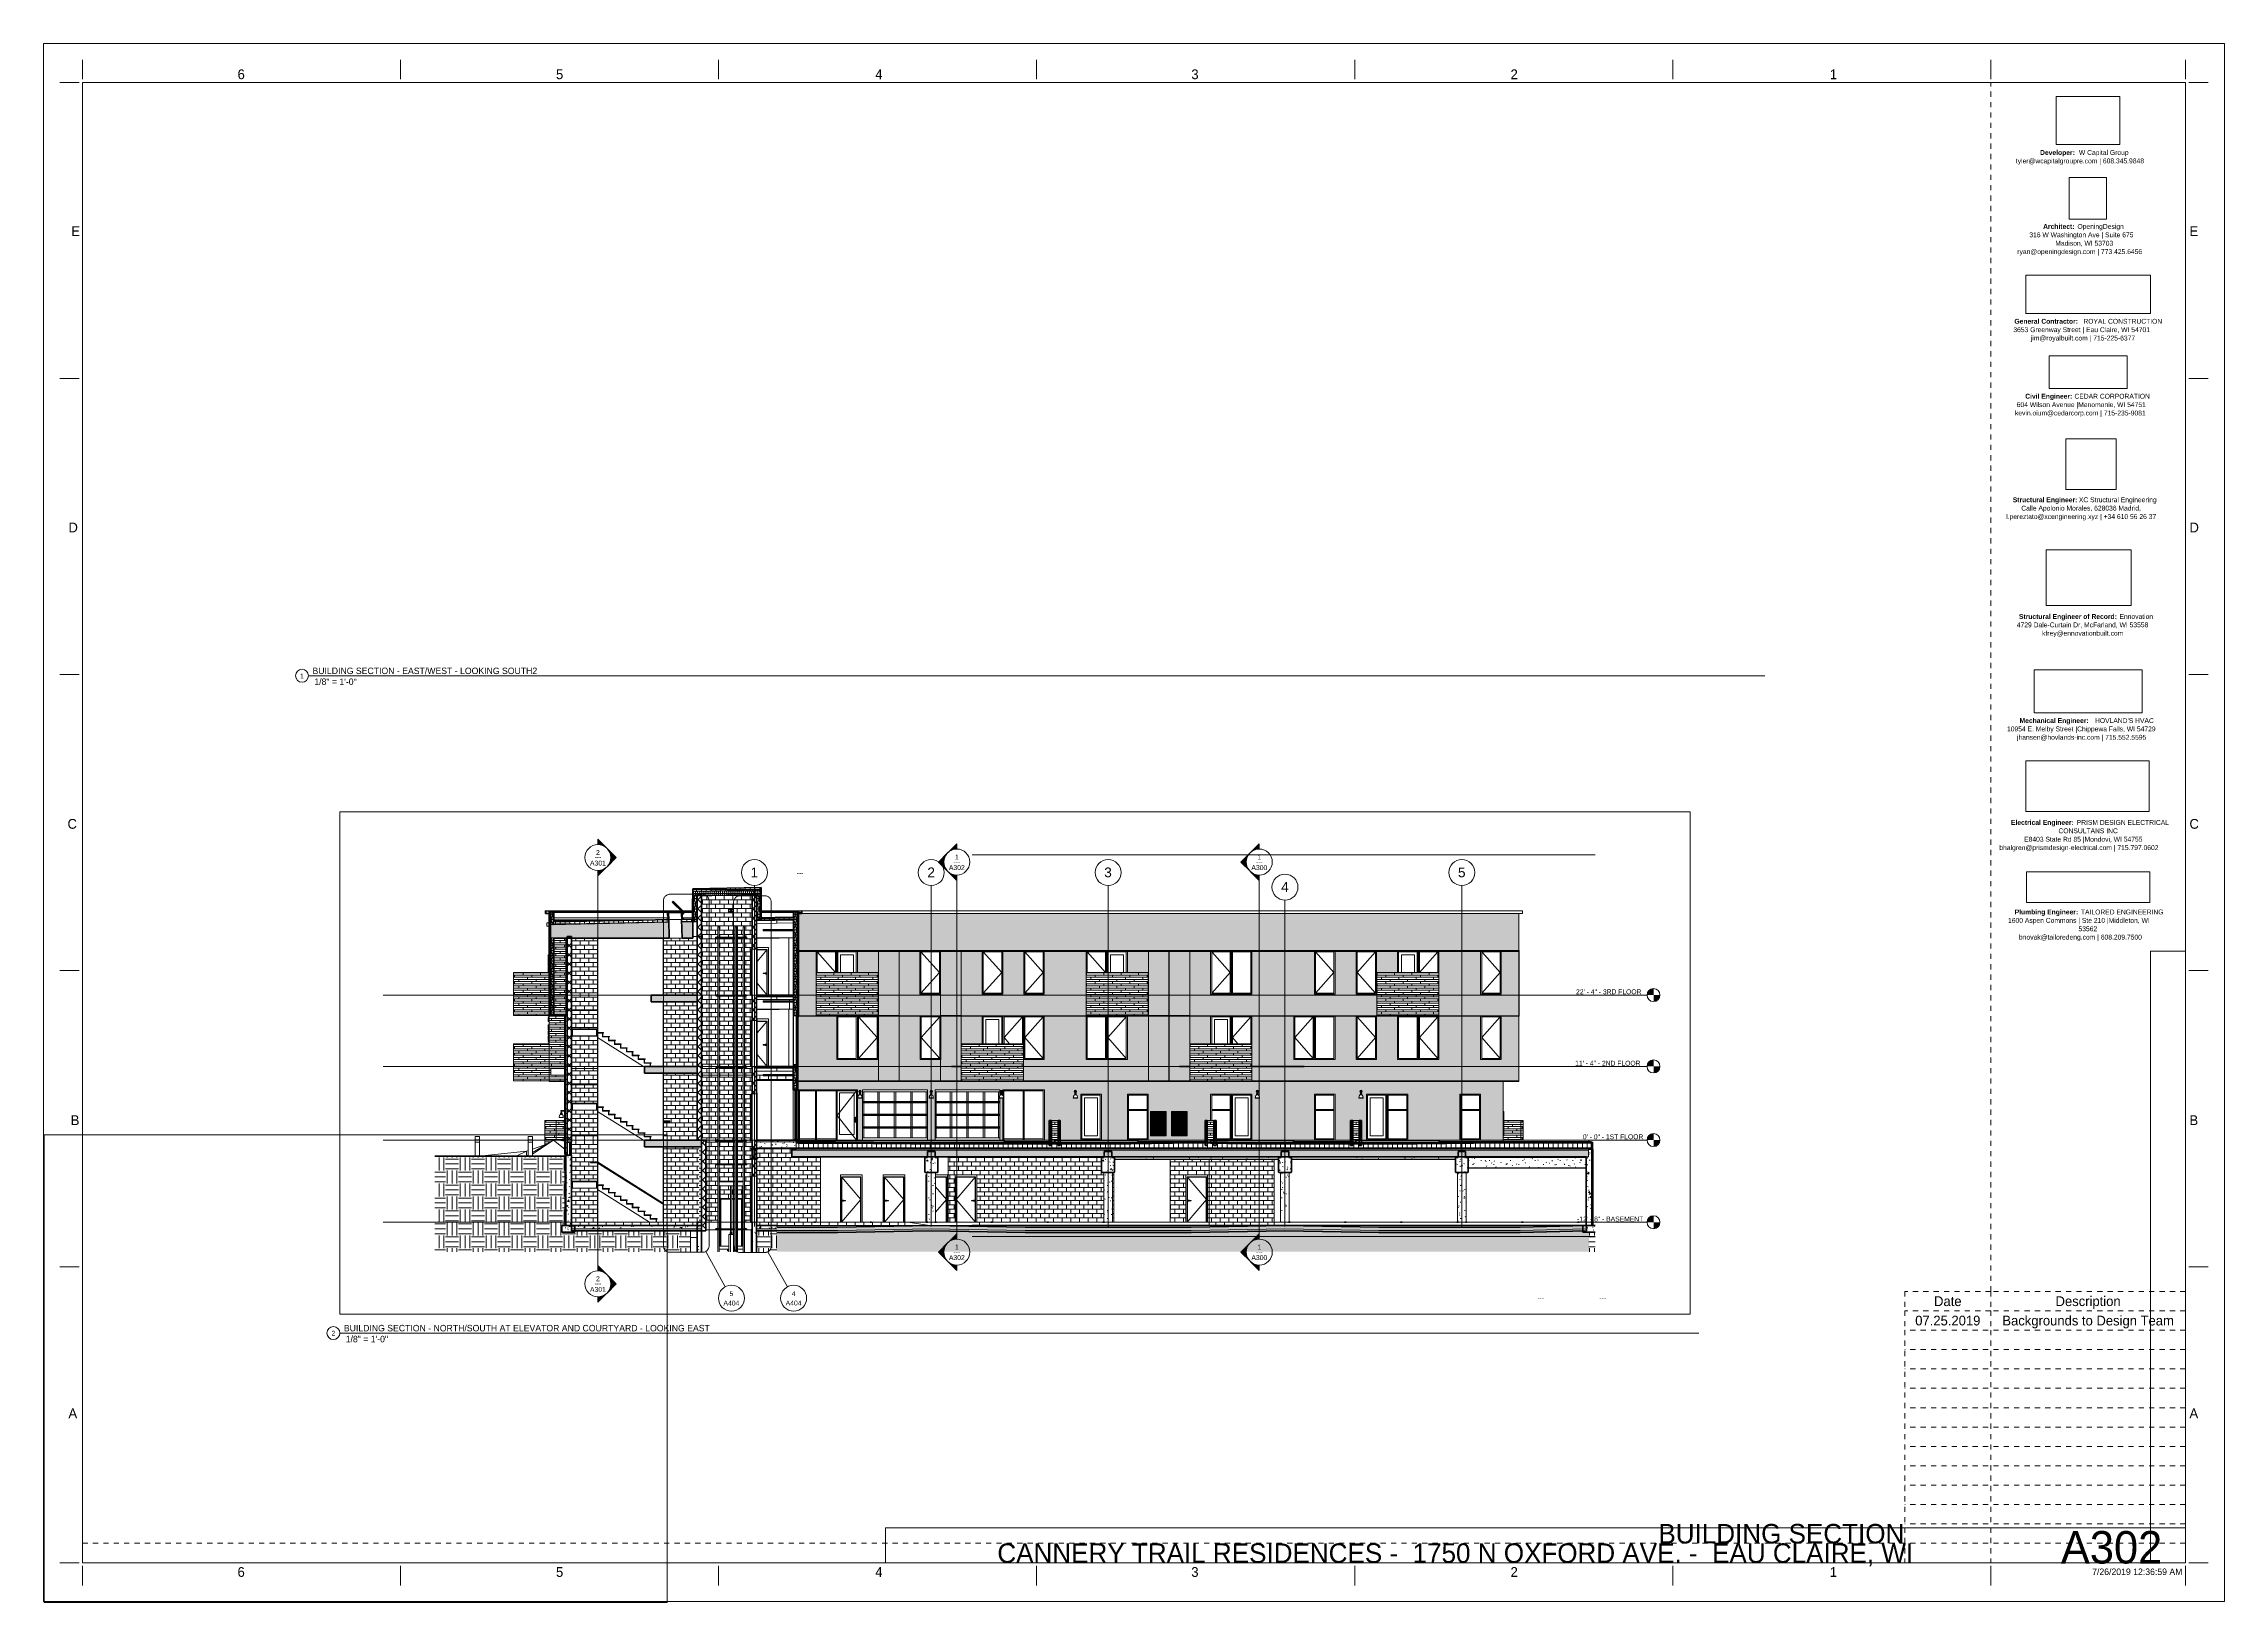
# Paper-space layout 'Layout1' of a CAD drawing. Header units: inches. Extents: x 0 to 42, y 0 to 30.
# The model-space entities are those that its viewports show. They can reach past a viewport. Long polylines and large blocks are cut down to what shows.
import ezdxf

# ---------------------------------------------------------------- set-up
doc = ezdxf.new("R2010")
doc.units = ezdxf.units.IN
doc.header["$MEASUREMENT"] = 0
for name, pattern in [('Aligning Line 1_8_', [0.25, 0.125, -0.125]), ('Dash', [0.25, 0.125, -0.125]), ('Dash 1_16_', [0.125, 0.0625, -0.0625]), ('Dash Dot 3_16_', [0.3125, 0.1875, -0.0625, 0, -0.0625]), ('Dot 1_32_', [0.03125, 0, -0.03125]), ('Grid Line 1_2_', [0.875, 0.5, -0.125, 0.125, -0.125])]:
    doc.linetypes.add(name, pattern=pattern)
for name, color, linetype, lineweight in [('0-4', 130, 'Continuous', 5), ('0-5', 10, 'Continuous', 13), ('0-6', 250, 'Continuous', 50), ('A-ANNO-SYMB', 150, 'Continuous', 9), ('A-ANNO-SYMB-1', 150, 'Dash Dot 3_16_', 9), ('A-AREA', 32, 'Continuous', 70), ('A-AREA-1', 170, 'Continuous', 70), ('A-CLNG', 13, 'Continuous', 13), ('A-CLNG-1', 135, 'Continuous', 13), ('A-CLNG-3', 13, 'Continuous', 50), ('A-CLNG-4', 31, 'Continuous', 5), ('A-CLNG-PATT-1', 13, 'Continuous', 9), ('A-DETL', 90, 'Continuous', 9), ('A-DOOR-1', 7, 'Dash 1_16_', 9), ('A-DOOR-11', 31, 'Dash 1_16_', 9), ('A-DOOR-2', 7, 'Continuous', 9), ('A-DOOR-6', 135, 'Continuous', 13), ('A-DOOR-7', 10, 'Continuous', 13), ('A-DOOR-8', 31, 'Continuous', 9), ('A-DOOR-FRAM', 31, 'Continuous', 9), ('A-DOOR-FRAM-1', 7, 'Continuous', 9), ('A-FLOR', 192, 'Continuous', 13), ('A-FLOR-1', 135, 'Continuous', 13), ('A-FLOR-2', 8, 'Continuous', 5), ('A-FLOR-5', 192, 'Continuous', 50), ('A-FLOR-6', 31, 'Continuous', 5), ('A-FLOR-7', 250, 'Continuous', 50), ('A-FLOR-HRAL-1', 9, 'Continuous', 9), ('A-FLOR-HRAL-2', 7, 'Continuous', 9), ('A-FLOR-LEVL', 51, 'Continuous', 9), ('A-FLOR-LEVL-1', 51, 'Grid Line 1_2_', 9), ('A-FLOR-MCUT', 51, 'Continuous', 13), ('A-FLOR-MCUT-1', 10, 'Continuous', 13), ('A-FLOR-PATT-1', 8, 'Continuous', 9), ('A-FLOR-PATT-2', 55, 'Continuous', 9), ('A-GENM-1', 55, 'Continuous', 9), ('A-GENM-2', 250, 'Continuous', 50), ('A-GENM-4', 5, 'Continuous', 50), ('A-GENM-7', 215, 'Continuous', 50), ('A-GENM-8', 71, 'Continuous', 50), ('A-GLAZ-1', 135, 'Continuous', 13), ('A-GLAZ-6', 55, 'Continuous', 9), ('A-GLAZ-CURT-4', 52, 'Continuous', 50), ('A-GLAZ-CURT-5', 130, 'Continuous', 50), ('A-GLAZ-CWMG-1', 55, 'Continuous', 9), ('A-GLAZ-CWMG-4', 9, 'Continuous', 9), ('A-GLAZ-CWMG-5', 51, 'Continuous', 50), ('A-GLAZ-CWMG-6', 41, 'Continuous', 50), ('A-GLAZ-HDLN', 1, 'Dash', 13), ('A-ROOF', 132, 'Continuous', 13), ('A-ROOF-2', 132, 'Continuous', 50), ('A-ROOF-3', 135, 'Continuous', 13), ('A-ROOF-4', 8, 'Continuous', 5), ('A-ROOF-PATT-1', 132, 'Continuous', 9), ('A-WALL', 113, 'Continuous', 13), ('A-WALL-1', 10, 'Continuous', 13), ('A-WALL-10', 121, 'Continuous', 5), ('A-WALL-11', 130, 'Continuous', 50), ('A-WALL-2', 135, 'Continuous', 13), ('A-WALL-3', 251, 'Continuous', 5), ('A-WALL-4', 8, 'Continuous', 5), ('A-WALL-6', 31, 'Continuous', 5), ('A-WALL-7', 252, 'Continuous', 13), ('A-WALL-8', 113, 'Continuous', 50), ('A-WALL-9', 250, 'Continuous', 50), ('A-WALL-PATT-3', 45, 'Continuous', 9), ('A-WALL-PATT-4', 55, 'Continuous', 9), ('A-WALL-PATT-5', 111, 'Continuous', 9), ('C-TOPO', 7, 'Continuous', 9), ('C-TOPO-1', 7, 'Continuous', 50), ('C-TOPO-2', 55, 'Continuous', 9), ('E-LITE-EQPM-1', 55, 'Continuous', 9), ('G-ANNO-SCHD', 231, 'Continuous', 9), ('G-ANNO-SYMB', 111, 'Aligning Line 1_8_', 9), ('G-ANNO-SYMB-1', 111, 'Continuous', 9), ('G-ANNO-TTLB', 6, 'Continuous', 9), ('G-ANNO-TTLB-MEDM', 33, 'Continuous', 20), ('G-IMPT-1', 20, 'Continuous', 9), ('I-WALL-2', 135, 'Continuous', 13), ('P-PIPE-1', 55, 'Continuous', 9), ('P-PIPE-2', 8, 'Continuous', 5), ('P-PIPE-3', 94, 'Continuous', 9), ('Q-SPCQ-1', 7, 'Continuous', 9), ('S-BEAM', 12, 'Continuous', 9), ('S-BEAM-1', 55, 'Continuous', 9), ('S-BEAM-2', 12, 'Continuous', 50), ('S-COLS-1', 55, 'Continuous', 9), ('S-FNDN-2', 250, 'Continuous', 50), ('S-FNDN-3', 135, 'Continuous', 13), ('S-FNDN-4', 8, 'Continuous', 5), ('S-FNDN-5', 32, 'Continuous', 50), ('S-FNDN-6', 32, 'Continuous', 9), ('S-FNDN-7', 255, 'Continuous', 5), ('S-GRID-1', 1, 'Grid Line 1_2_', 9), ('S-GRID-IDEN', 1, 'Continuous', 9), ('S-STRS-2', 31, 'Continuous', 5), ('S-STRS-3', 7, 'Continuous', 9)]:
    doc.layers.add(name, color=color, linetype=linetype, lineweight=lineweight)
doc.layers.add('G-ANNO-NPLT', color=191, linetype='Continuous', plot=False)
doc.styles.add('Arial', font='arial.ttf', dxfattribs={"height": 9})
doc.styles.add('Arial_1', font='arial.ttf', dxfattribs={"height": 18})
doc.styles.add('Century Gothic', font='ufonts.com_century-gothic.ttf', dxfattribs={"height": 9})
doc.styles.add('Century Gothic_1', font='ufonts.com_century-gothic.ttf', dxfattribs={"height": 0.1875})
doc.styles.add('Century Gothic_2', font='ufonts.com_century-gothic.ttf', dxfattribs={"height": 0.09375})
doc.styles.add('Century Gothic_3', font='ufonts.com_century-gothic.ttf', dxfattribs={"height": 0.125})
doc.styles.add('Century Gothic_4', font='ufonts.com_century-gothic.ttf', dxfattribs={"height": 0.625})
doc.styles.add('Century Gothic_5', font='ufonts.com_century-gothic.ttf', dxfattribs={"height": 0.375})
doc.styles.add('Century Gothic_B', font='GOTHICB.TTF', dxfattribs={"height": 0.09375})
picture_1 = doc.add_image_def('image1.jpg', size_in_pixel=(2440, 1006))
picture_2 = doc.add_image_def('image2.jpg', size_in_pixel=(785, 514))
picture_3 = doc.add_image_def('image3.png', size_in_pixel=(300, 300))
picture_4 = doc.add_image_def('image4.jpg', size_in_pixel=(336, 83))
picture_5 = doc.add_image_def('image5.jpg', size_in_pixel=(278, 110))
picture_6 = doc.add_image_def('image6.jpg', size_in_pixel=(302, 126))
picture_7 = doc.add_image_def('image7.jpg', size_in_pixel=(261, 80))
picture_8 = doc.add_image_def('image8.jpg', size_in_pixel=(344, 261))
picture_9 = doc.add_image_def('image9.jpg', size_in_pixel=(547, 610))
picture_10 = doc.add_image_def('image10.jpg', size_in_pixel=(95, 1663))
picture_11 = doc.add_image_def('image11.jpg', size_in_pixel=(3536, 95))
pattern_1 = [(0, (-3012.324, 138.832), (24, 24), [24, -24]), (0, (-3012.324, 147.832), (24, 24), [24, -24]), (0, (-3012.324, 156.832), (24, 24), [24, -24]), (90, (-3009.324, 159.832), (-24, 24), [24, -24]), (90, (-3000.324, 159.832), (-24, 24), [24, -24]), (90, (-2991.324, 159.832), (-24, 24), [24, -24])]
pattern_2 = [(0, (-3120.274, -152), (0, 8), []), (90, (-3120.274, -152), (-8, 8), [8, -8])]
pattern_3 = [(50, (-3012.324, 138.832), (27.5427, -2.4099), [2.88, -31.68]), (355, (-3012.324, 138.832), (-5.32784, 28.8843), [2.304, -25.344]), (100.451, (-3010.03, 138.63), (22.2153, 26.4739), [2.448, -26.924]), (46.184, (-3012.324, 146.512), (40.9819, -6.3564), [4.32, -47.52]), (96.636, (-3008.91, 145.982), (35.8907, 37.4062), [3.671, -40.386]), (351.184, (-3012.324, 146.51), (35.891, 37.4062), [3.456, -38.016]), (21, (-3008.484, 144.592), (22.92104, -15.46073), [2.88, -31.68]), (326, (-3008.484, 144.592), (9.3435, 27.8457), [2.304, -25.344]), (71.451, (-3006.574, 143.303), (32.2648, 12.3844), [2.448, -26.924]), (37.5, (-3012.324, 138.832), (0.46686, 12.78271), [1.267, -23.77, 1.267, -24.461, -25.44]), (37.5, (-3012.324, 138.832), (0.46686, 12.78271), [-50.765, 1.267, -24.173]), (7.5, (-3012.324, 138.832), (10.10159, 15.1451), [1.267, -13.402, 1.267, -23.194, -9.696]), (7.5, (-3012.324, 138.832), (10.10159, 15.1451), [-39.13, 1.267, -8.429]), (327.5, (-3020.887, 138.832), (20.49916, -0.86578), [1.267, -8.333, 1.267, -28.685, -39.744]), (327.5, (-3020.887, 138.832), (20.49916, -0.86578), [-39.552, 1.267, -38.477]), (317.5, (-3024.727, 138.832), (22.39478, 3.8443), [1.267, -11.213, 1.267, -18.624, -28.224]), (317.5, (-3024.727, 138.832), (22.39478, 3.8443), [-32.371, 1.267, -26.957])]
pattern_4 = [(0, (-2524.324, -152), (0, 8), []), (90, (-2524.324, -152), (-8, 8), [8, -8])]
pattern_5 = [(45, (-3012.324, 138.832), (-8.48528, 8.48528), []), (135, (-3012.324, 138.832), (-8.48528, -8.48528), [])]
pattern_6 = [(0, (-3012.324, 138.832), (0, 4.798), []), (315, (-3012.324, 138.832), (4.798427, 0), [6.786, -6.786]), (45, (-3012.324, 138.832), (4.798427, 0), [6.786, -6.786])]
pattern_7 = [(0, (-3012.324, 138.832), (30.72, 7.68), [1.267, -21.773, 1.267, -21.773, -122.88]), (0, (-3012.324, 138.832), (30.72, 7.68), [-46.08, 1.267, -44.813, 1.267, -21.773, -53.76]), (0, (-3012.324, 138.832), (30.72, 7.68), [-115.2, 1.267, -14.093, 1.267, -37.133]), (120, (-3000.804, 142.672), (-22.011075, 22.7643), [1.267, -21.773, 1.267, -21.773, -122.88]), (120, (-3000.804, 142.672), (-22.011075, 22.7643), [-46.08, 1.267, -44.813, 1.267, -21.773, -53.76]), (120, (-3000.804, 142.672), (-22.011075, 22.7643), [-115.2, 1.267, -14.093, 1.267, -37.133]), (240, (-2996.964, 158.032), (-8.708925, -30.4443), [1.267, -21.773, 1.267, -21.773, -122.88]), (240, (-2996.964, 158.032), (-8.708925, -30.4443), [-46.08, 1.267, -44.813, 1.267, -21.773, -53.76]), (240, (-2996.964, 158.032), (-8.708925, -30.4443), [-115.2, 1.267, -14.093, 1.267, -37.133])]
pattern_8 = [(0, (14107.5676, 138.832), (0, 4.798), []), (315, (14107.5676, 138.832), (4.798427, 0), [6.786, -6.786]), (45, (14107.5676, 138.832), (4.798427, 0), [6.786, -6.786])]
pattern_9 = [(161.57, (14108.0476, 139.312), (-3.8399538, -1.54e-05), [0, -27.322, 3.034, 0]), (18.43, (14107.0876, 139.312), (-3.8399538, 1.54e-05), [0, -27.322, 3.034, 0]), (108.43, (14108.0476, 139.312), (1.919622, -9.6005246), [9.106, -21.25]), (71.57, (14107.0876, 139.312), (1.919622, 9.6005246), [9.106, -21.25])]
pattern_10 = [(0, (14107.568, 138.832), (30.72, 7.68), [1.267, -21.773, 1.267, -21.773, -122.88]), (0, (14107.568, 138.832), (30.72, 7.68), [-46.08, 1.267, -44.813, 1.267, -21.773, -53.76]), (0, (14107.568, 138.832), (30.72, 7.68), [-115.2, 1.267, -14.093, 1.267, -37.133]), (120, (14119.088, 142.672), (-22.011075, 22.7643), [1.267, -21.773, 1.267, -21.773, -122.88]), (120, (14119.088, 142.672), (-22.011075, 22.7643), [-46.08, 1.267, -44.813, 1.267, -21.773, -53.76]), (120, (14119.088, 142.672), (-22.011075, 22.7643), [-115.2, 1.267, -14.093, 1.267, -37.133]), (240, (14122.928, 158.032), (-8.708925, -30.4443), [1.267, -21.773, 1.267, -21.773, -122.88]), (240, (14122.928, 158.032), (-8.708925, -30.4443), [-46.08, 1.267, -44.813, 1.267, -21.773, -53.76]), (240, (14122.928, 158.032), (-8.708925, -30.4443), [-115.2, 1.267, -14.093, 1.267, -37.133])]
pattern_11 = [(0, (13865.4426, 268.8), (0, 4), []), (90, (13865.443, 268.8), (-8, 8), [4, -28]), (90, (13881.443, 272.8), (-8, 8), [4, -28])]
pattern_12 = [(0, (14364.6426, 268.8), (0, 4), []), (90, (14364.643, 268.8), (-8, 8), [4, -28]), (90, (14380.643, 272.8), (-8, 8), [4, -28])]
pattern_13 = [(0, (14107.56764, -4.99), (15.36, 0.067), [1.267, -10.253, 1.267, -10.253, -61.44]), (0, (14107.56764, -4.99), (15.36, 0.067), [-23.04, 1.267, -21.773, 1.267, -10.253, -26.88]), (0, (14107.56764, -4.99), (15.36, 0.067), [-57.6, 1.267, -6.413, 1.267, -17.933]), (178.268, (14113.32764, -4.957), (-11.006021375, 0.19874228), [0.634, -5.129, 0.634, -5.129, -30.734]), (178.268, (14113.32764, -4.957), (-11.006021375, 0.19874228), [-11.525, 0.634, -10.891, 0.634, -5.129, -13.446]), (178.268, (14113.32764, -4.957), (-11.006021375, 0.19874228), [-28.813, 0.634, -3.208, 0.634, -8.97]), (181.732, (14115.24764, -4.823), (-4.35495753, -0.26574782), [0.634, -5.129, 0.634, -5.129, -30.734]), (181.732, (14115.24764, -4.823), (-4.35495753, -0.26574782), [-11.525, 0.634, -10.891, 0.634, -5.129, -13.446]), (181.732, (14115.24764, -4.823), (-4.35495753, -0.26574782), [-28.813, 0.634, -3.208, 0.634, -8.97])]
pattern_14 = [(0, (14107.568, 138.832), (0, 9), []), (90, (14107.568, 138.832), (-9, 6e-16), [])]
pattern_15 = [(0, (13253.1676, 0.8), (0, 4), []), (90, (13253.168, 0.8), (-8, 8), [4, -28]), (90, (13269.168, 4.8), (-8, 8), [4, -28])]
pattern_16 = [(0, (14133.8676, 136.8), (0, 4), []), (90, (14133.868, 136.8), (-8, 8), [4, -28]), (90, (14149.868, 140.8), (-8, 8), [4, -28])]
pattern_17 = [(0, (14556.2676, 136.8), (0, 4), []), (90, (14556.268, 136.8), (-8, 8), [4, -28]), (90, (14572.268, 140.8), (-8, 8), [4, -28])]
pattern_18 = [(0, (14902.0556, 268.8), (0, 4), []), (90, (14902.056, 268.8), (-8, 8), [4, -28]), (90, (14918.056, 272.8), (-8, 8), [4, -28])]
pattern_19 = [(50, (14107.568, 138.832), (27.5427, -2.4099), [2.88, -31.68]), (355, (14107.568, 138.832), (-5.32784, 28.8843), [2.304, -25.344]), (100.451, (14109.863, 138.63), (22.2153, 26.4739), [2.448, -26.924]), (46.184, (14107.568, 146.512), (40.9819, -6.3564), [4.32, -47.52]), (96.636, (14110.983, 145.982), (35.8907, 37.4062), [3.671, -40.386]), (351.184, (14107.568, 146.51), (35.891, 37.4062), [3.456, -38.016]), (21, (14111.408, 144.592), (22.92104, -15.46073), [2.88, -31.68]), (326, (14111.408, 144.592), (9.3435, 27.84574), [2.304, -25.344]), (71.451, (14113.318, 143.303), (32.2648, 12.3844), [2.448, -26.924]), (37.5, (14107.568, 138.832), (0.466855, 12.78271), [1.267, -23.77, 1.267, -24.461, -25.44]), (37.5, (14107.568, 138.832), (0.466855, 12.78271), [-50.765, 1.267, -24.173]), (7.5, (14107.568, 138.832), (10.10159, 15.14509), [1.267, -13.402, 1.267, -23.194, -9.696]), (7.5, (14107.568, 138.832), (10.10159, 15.14509), [-39.13, 1.267, -8.429]), (327.5, (14099.005, 138.832), (20.49916, -0.86578), [1.267, -8.333, 1.267, -28.685, -39.744]), (327.5, (14099.005, 138.832), (20.49916, -0.86578), [-39.552, 1.267, -38.477]), (317.5, (14095.165, 138.832), (22.39478, 3.8443), [1.267, -11.213, 1.267, -18.624, -28.224]), (317.5, (14095.165, 138.832), (22.39478, 3.8443), [-32.371, 1.267, -26.957])]
pattern_20 = [(0, (14107.5676, 138.832), (15.36, 3.84), [1.267, -10.253, 1.267, -10.253, -61.44]), (0, (14107.5676, 138.832), (15.36, 3.84), [-23.04, 1.267, -21.773, 1.267, -10.253, -26.88]), (0, (14107.5676, 138.832), (15.36, 3.84), [-57.6, 1.267, -6.413, 1.267, -17.933]), (120, (14113.3276, 140.752), (-11.005538, 11.38215), [1.267, -10.253, 1.267, -10.253, -61.44]), (120, (14113.3276, 140.752), (-11.005538, 11.38215), [-23.04, 1.267, -21.773, 1.267, -10.253, -26.88]), (120, (14113.3276, 140.752), (-11.005538, 11.38215), [-57.6, 1.267, -6.413, 1.267, -17.933]), (240, (14115.2476, 148.432), (-4.354462, -15.22215), [1.267, -10.253, 1.267, -10.253, -61.44]), (240, (14115.2476, 148.432), (-4.354462, -15.22215), [-23.04, 1.267, -21.773, 1.267, -10.253, -26.88]), (240, (14115.2476, 148.432), (-4.354462, -15.22215), [-57.6, 1.267, -6.413, 1.267, -17.933])]
pattern_21 = [(212.005, (14104.3426, 146.894), (-161.240282, -107.491823), [5.07, -501.974]), (213.69, (14107.568, 149.044), (-53.74635, -53.74678), [3.876, -189.91]), (198.435, (14109.18, 149.581), (-107.49304, -53.74648), [1.7, -168.262]), (180, (14111.33, 149.58), (-7e-15, -53.747), [2.15, -51.597]), (161.565, (14112.943, 149.044), (-53.74607, 5e-05), [1.7, -168.262]), (333.435, (14113.48, 187.74), (53.74613, 5e-05), [2.404, -117.777]), (296.565, (14112.943, 188.816), (53.74653, -53.74707), [1.202, -118.979]), (270, (14112.94, 191.503), (53.747, 3e-15), [2.687, -51.059]), (186.34, (14113.4796, 156.568), (-429.972726, -53.744812), [4.867, -481.829]), (296.565, (14125.305, 189.89), (53.74653, -53.74707), [1.202, -118.979]), (303.69, (14124.23, 191.503), (53.74678, -53.74635), [1.938, -191.848]), (229.399, (14132.8286, 167.855), (-268.731142, -322.481306), [4.955, -490.564]), (243.435, (14134.442, 171.08), (5e-05, -53.74613), [3.605, -116.576]), (213.69, (14153.253, 165.167), (-53.74635, -53.74678), [1.938, -191.848]), (33.69, (14137.129, 150.118), (53.74635, 53.74678), [1.938, -191.848]), (0, (14136.054, 150.12), (0, 53.747), [1.075, -52.672]), (333.435, (14134.979, 150.656), (53.74613, 5e-05), [1.202, -118.979]), (284.036, (14134.442, 152.806), (53.74545, -161.2401), [2.216, -219.387]), (270, (14134.44, 153.88), (53.747, 3e-15), [1.075, -52.672]), (243.435, (14134.442, 154.956), (5e-05, -53.74613), [1.202, -118.979]), (135, (14134.44, 155.493), (-53.7472, 4e-15), [0.76, -75.249]), (90, (14134.44, 154.956), (-53.747, 3e-15), [0.537, -53.209]), (18.435, (14153.79, 179.679), (107.49304, 53.74648), [3.399, -166.562]), (6.34, (14157.0146, 180.754), (429.972726, 53.744812), [4.867, -481.829]), (180, (14154.865, 167.855), (-7e-15, -53.747), [3.225, -50.522]), (197.354, (14163.4646, 170.542), (-161.239491, -53.746161), [9.01, -891.947]), (198.435, (14165.077, 171.08), (-107.49304, -53.74648), [1.7, -168.262]), (213.69, (14166.689, 172.155), (-53.74635, -53.74678), [1.938, -191.848]), (251.565, (14167.227, 173.767), (-5e-05, -53.74607), [1.7, -168.262]), (243.435, (14167.764, 174.842), (5e-05, -53.74613), [1.202, -118.979]), (270, (14167.764, 175.917), (53.747, 3e-15), [1.075, -52.672]), (293.199, (14166.1516, 179.679), (53.74725, -107.493233), [4.093, -405.228]), (315, (14164.54, 181.29), (53.7472, 0), [2.28, -73.729]), (0, (14161.85, 181.29), (0, 53.747), [2.687, -51.059]), (341.565, (14150.028, 168.392), (53.74607, -5e-05), [1.7, -168.262]), (303.69, (14148.953, 170.005), (53.74678, -53.74635), [1.938, -191.848]), (279.462, (14148.416, 173.229), (53.74512, -268.732805), [3.269, -323.658]), (270, (14148.416, 176.454), (53.747, 3e-15), [3.225, -50.522]), (239.036, (14150.028, 179.142), (-53.74743, -107.49268), [3.134, -310.26]), (188.13, (14153.79, 179.679), (-322.479255, -53.746045), [3.8, -376.245]), (116.565, (14114.018, 178.067), (-53.74653, 53.74707), [1.202, -118.979]), (135, (14115.093, 176.992), (-53.7472, 4e-15), [1.52, -74.489]), (168.69, (14117.78, 176.454), (-53.7468, -0.00033), [2.741, -271.314]), (191.31, (14120.467, 176.992), (-214.98617, -53.74725), [2.741, -271.314]), (194.036, (14122.617, 177.529), (-161.2401, -53.74545), [2.216, -219.387]), (236.31, (14123.692, 179.142), (-53.74616, -107.49347), [1.938, -191.848]), (236.31, (14124.767, 180.754), (-53.74616, -107.49347), [1.938, -191.848]), (270, (14124.767, 182.366), (53.747, 3e-15), [1.612, -52.134]), (291.801, (14123.692, 185.054), (53.745405, -107.493845), [2.894, -286.54]), (116.565, (14124.23, 173.767), (-53.74653, 53.74707), [2.404, -117.777]), (168.69, (14126.917, 173.229), (-53.7468, -0.00033), [2.741, -271.314]), (194.036, (14129.067, 173.767), (-161.2401, -53.74545), [2.216, -219.387]), (225, (14130.68, 175.38), (4e-15, -53.7472), [2.28, -73.729]), (251.565, (14131.217, 176.992), (-5e-05, -53.74607), [1.7, -168.262]), (296.565, (14130.142, 179.142), (53.74653, -53.74707), [2.404, -117.777]), (315, (14129.067, 180.217), (53.7472, 0), [1.52, -74.489]), (326.31, (14127.454, 181.291), (107.49347, -53.74616), [1.938, -191.848]), (0, (14126.38, 181.29), (0, 53.747), [1.075, -52.672]), (33.69, (14124.767, 180.217), (53.74635, 53.74678), [1.938, -191.848]), (71.565, (14124.23, 178.604), (5e-05, 53.74607), [1.7, -168.262]), (63.435, (14123.692, 177.53), (-5e-05, 53.74613), [1.202, -118.979]), (71.565, (14123.155, 175.917), (5e-05, 53.74607), [1.7, -168.262]), (104.036, (14123.155, 173.767), (-53.74545, 161.2401), [2.216, -219.387]), (45, (14122.08, 172.692), (0, 53.7472), [1.52, -74.489]), (18.435, (14120.467, 172.155), (107.49304, 53.74648), [1.7, -168.262]), (0, (14117.78, 172.155), (0, 53.747), [2.687, -51.059]), (14.036, (14115.63, 171.617), (161.2401, 53.74545), [2.216, -219.387]), (341.565, (14114.018, 172.155), (53.74607, -5e-05), [1.7, -168.262]), (270, (14114.02, 173.767), (53.747, 3e-15), [1.612, -52.134]), (225, (14115.63, 175.38), (4e-15, -53.7472), [2.28, -73.729]), (198.435, (14118.855, 176.454), (-107.49304, -53.74648), [3.399, -166.562]), (180, (14121.54, 176.454), (-7e-15, -53.747), [2.687, -51.059]), (153.435, (14122.617, 175.917), (-53.74613, -5e-05), [1.202, -118.979]), (206.565, (14143.04, 167.317), (-53.74707, -53.74653), [1.202, -118.979]), (146.31, (14144.653, 166.242), (-107.49347, 53.74616), [1.938, -191.848]), (119.745, (14146.8026, 162.48), (-161.240006, 268.73295), [4.333, -428.985]), (95.711, (14147.3406, 157.106), (-53.74997, 483.718242), [5.401, -534.745]), (90, (14147.34, 156.57), (-53.747, 3e-15), [0.537, -53.209]), (63.435, (14146.803, 155.493), (-5e-05, 53.74613), [1.202, -118.979]), (26.565, (14145.728, 154.956), (53.74707, 53.74653), [1.202, -118.979]), (0, (14144.116, 154.956), (0, 53.747), [1.612, -52.134]), (0, (14143.58, 154.956), (0, 53.747), [0.537, -53.209]), (0, (14142.504, 154.956), (0, 53.747), [1.075, -52.672]), (326.31, (14140.89, 156.031), (107.49347, -53.74616), [1.938, -191.848]), (333.435, (14139.816, 156.568), (53.74613, 5e-05), [1.202, -118.979]), (284.036, (14139.279, 158.718), (53.74545, -161.2401), [2.216, -219.387]), (270, (14139.28, 159.793), (53.747, 3e-15), [1.075, -52.672]), (270, (14139.28, 161.405), (53.747, 3e-15), [1.612, -52.134]), (258.69, (14139.816, 164.093), (0.00033, -53.7468), [2.741, -271.314]), (231.34, (14141.966, 166.78), (-161.240446, -214.986075), [3.441, -340.704]), (270, (14153.25, 165.705), (53.747, 3e-15), [0.537, -53.209]), (270, (14153.25, 166.24), (53.747, 3e-15), [0.537, -53.209]), (326.31, (14151.64, 167.317), (107.49347, -53.74616), [1.938, -191.848]), (333.435, (14148.416, 168.93), (53.74613, 5e-05), [3.605, -116.576]), (0, (14145.73, 168.93), (0, 53.747), [2.687, -51.059]), (63.435, (14145.19, 167.855), (-5e-05, 53.74613), [1.202, -118.979]), (90, (14145.19, 165.705), (-53.747, 3e-15), [2.15, -51.597]), (135, (14146.803, 164.093), (-53.7472, 4e-15), [2.28, -73.729]), (161.565, (14148.416, 163.555), (-53.74607, 5e-05), [1.7, -168.262]), (180, (14150.03, 163.555), (-7e-15, -53.747), [1.612, -52.134]), (198.435, (14151.64, 164.093), (-107.49304, -53.74648), [1.7, -168.262]), (351.87, (14130.679, 193.116), (53.746196, 0.00024), [7.601, -372.445]), (14.036, (14128.529, 192.578), (161.2401, 53.74545), [2.216, -219.387]), (53.13, (14126.917, 190.428), (107.49389, 161.23961), [2.687, -266.045]), (95.194, (14127.4536, 184.516), (-53.742522, 537.465678), [5.937, -587.714]), (101.31, (14127.992, 181.829), (-53.74725, 214.98617), [2.741, -271.314]), (143.13, (14130.142, 180.217), (-161.23961, 107.49389), [2.687, -266.045]), (161.565, (14131.754, 179.679), (-53.74607, 5e-05), [1.7, -168.262]), (198.435, (14133.367, 180.217), (-107.49304, -53.74648), [1.7, -168.262]), (225, (14136.054, 182.904), (4e-15, -53.7472), [3.8, -72.209]), (228.814, (14139.8156, 187.204), (-322.479887, -376.225462), [5.713, -565.62]), (251.565, (14140.354, 188.816), (-5e-05, -53.74607), [1.7, -168.262]), (270, (14140.354, 189.353), (53.747, 3e-15), [0.537, -53.209]), (288.435, (14139.816, 190.966), (53.74648, -107.49304), [1.7, -168.262]), (326.31, (14138.204, 192.041), (107.49347, -53.74616), [1.938, -191.848]), (90, (14113.48, 179.14), (-53.747, 3e-15), [3.762, -49.984]), (338.199, (14121.005, 186.129), (161.23965, -53.74576), [2.894, -286.54]), (0, (14117.78, 186.13), (0, 53.747), [3.225, -50.522]), (30.964, (14115.093, 184.516), (161.23977, 107.4936), [3.134, -310.26]), (45, (14113.48, 182.904), (0, 53.7472), [2.28, -73.729]), (90, (14104.88, 161.943), (-53.747, 3e-15), [3.762, -49.984]), (116.565, (14106.493, 158.718), (-53.74653, 53.74707), [3.605, -116.576]), (153.435, (14109.718, 157.106), (-53.74613, -5e-05), [3.605, -116.576]), (180, (14112.405, 157.106), (-7e-15, -53.747), [2.687, -51.059]), (218.66, (14115.093, 159.255), (-53.746083, -53.746755), [3.441, -340.704]), (231.34, (14117.243, 161.943), (-161.240446, -214.986075), [3.441, -340.704]), (213.69, (14120.467, 164.093), (-53.74635, -53.74678), [3.876, -189.91]), (239.036, (14122.08, 166.78), (-53.74743, -107.49268), [3.134, -310.26]), (270, (14122.08, 167.855), (53.747, 3e-15), [1.075, -52.672]), (270, (14122.08, 169.467), (53.747, 3e-15), [1.612, -52.134]), (315, (14120.467, 171.08), (53.7472, 0), [2.28, -73.729]), (350.538, (14117.243, 171.617), (53.7463, 0.00047), [3.269, -323.658]), (14.036, (14112.943, 170.542), (161.2401, 53.74545), [4.432, -217.171]), (18.435, (14108.106, 168.93), (107.49304, 53.74648), [5.099, -164.863]), (45, (14106.493, 167.317), (0, 53.7472), [2.28, -73.729]), (45, (14104.88, 165.705), (0, 53.7472), [2.28, -73.729]), (108.435, (14116.705, 153.881), (-53.74648, 107.49304), [3.399, -166.562]), (126.87, (14118.318, 151.731), (-53.7463, 53.7465), [2.687, -266.045]), (146.31, (14119.93, 150.656), (-107.49347, 53.74616), [1.938, -191.848]), (161.565, (14121.542, 150.118), (-53.74607, 5e-05), [1.7, -168.262]), (135, (14123.155, 148.506), (-53.7472, 4e-15), [2.28, -73.729]), (161.565, (14124.767, 147.969), (-53.74607, 5e-05), [1.7, -168.262]), (180, (14126.38, 147.97), (-7e-15, -53.747), [1.612, -52.134]), (206.565, (14127.454, 148.506), (-53.74707, -53.74653), [1.202, -118.979]), (206.565, (14129.604, 149.58), (-53.74707, -53.74653), [2.404, -117.777]), (189.462, (14132.829, 150.118), (-268.732805, -53.74512), [3.269, -323.658]), (243.435, (14133.904, 152.268), (5e-05, -53.74613), [2.404, -117.777]), (270, (14133.904, 152.806), (53.747, 3e-15), [0.537, -53.209]), (270, (14133.904, 153.88), (53.747, 3e-15), [1.075, -52.672]), (326.31, (14132.292, 157.106), (107.49347, -53.74616), [1.938, -191.848]), (327.995, (14127.9916, 159.793), (268.733967, -161.238084), [5.07, -501.974]), (329.036, (14125.305, 161.405), (107.49268, -53.74743), [3.134, -310.26]), (341.565, (14122.08, 162.48), (53.74607, -5e-05), [3.399, -166.562]), (0, (14119.93, 162.48), (0, 53.747), [2.15, -51.597]), (33.69, (14118.318, 161.405), (53.74635, 53.74678), [1.938, -191.848]), (53.13, (14116.705, 159.255), (107.49389, 161.23961), [2.687, -266.045]), (63.435, (14115.63, 157.106), (-5e-05, 53.74613), [2.404, -117.777]), (225, (14140.354, 152.806), (4e-15, -53.7472), [2.28, -73.729]), (236.31, (14141.429, 154.418), (-53.74616, -107.49347), [1.938, -191.848]), (270, (14141.43, 154.956), (53.747, 3e-15), [0.537, -53.209]), (315, (14140.354, 156.03), (53.7472, 0), [1.52, -74.489]), (333.435, (14138.204, 157.106), (53.74613, 5e-05), [2.404, -117.777]), (18.435, (14134.979, 156.031), (107.49304, 53.74648), [3.399, -166.562]), (75.964, (14134.442, 153.881), (0.00026, 53.74662), [2.216, -219.387]), (71.565, (14110.256, 143.669), (5e-05, 53.74607), [1.7, -168.262]), (135, (14111.33, 142.594), (-53.7472, 4e-15), [1.52, -74.489]), (146.31, (14112.943, 141.519), (-107.49347, 53.74616), [1.938, -191.848]), (153.435, (14115.093, 140.444), (-53.74613, -5e-05), [2.404, -117.777]), (180, (14115.63, 140.444), (-7e-15, -53.747), [0.537, -53.209]), (161.565, (14117.243, 139.907), (-53.74607, 5e-05), [1.7, -168.262]), (180, (14119.39, 139.907), (-7e-15, -53.747), [2.15, -51.597]), (198.435, (14121.005, 140.444), (-107.49304, -53.74648), [1.7, -168.262]), (210.964, (14123.692, 142.056), (-161.23977, -107.4936), [3.134, -310.26]), (206.565, (14124.767, 142.594), (-53.74707, -53.74653), [1.202, -118.979]), (251.565, (14125.305, 144.206), (-5e-05, -53.74607), [1.7, -168.262]), (303.69, (14124.23, 145.819), (53.74678, -53.74635), [1.938, -191.848]), (306.87, (14122.617, 147.969), (53.7463, -53.7465), [2.687, -266.045]), (323.13, (14120.467, 149.581), (161.23961, -107.49389), [2.687, -266.045]), (345.964, (14118.318, 150.118), (53.74662, -0.00026), [2.216, -219.387]), (18.435, (14116.705, 149.581), (107.49304, 53.74648), [1.7, -168.262]), (30.964, (14114.018, 147.969), (161.23977, 107.4936), [3.134, -310.26]), (39.806, (14110.7926, 145.281), (53.745895, 53.74734), [4.198, -415.576]), (135, (14126.917, 140.444), (-53.7472, 4e-15), [0.76, -75.249]), (153.435, (14127.992, 139.907), (-53.74613, -5e-05), [1.202, -118.979]), (191.31, (14130.679, 140.444), (-214.98617, -53.74725), [2.741, -271.314]), (165.964, (14132.829, 139.907), (-53.74662, 0.00026), [2.216, -219.387]), (175.236, (14139.2786, 139.369), (-53.74662, 0.000751), [6.472, -640.722]), (206.565, (14140.354, 139.907), (-53.74707, -53.74653), [1.202, -118.979]), (225, (14141.43, 140.982), (4e-15, -53.7472), [1.52, -74.489]), (270, (14141.43, 143.67), (53.747, 3e-15), [2.687, -51.059]), (270, (14141.43, 145.28), (53.747, 3e-15), [1.612, -52.134]), (308.66, (14139.279, 147.969), (53.746755, -53.74608), [3.441, -340.704]), (338.199, (14136.591, 149.044), (161.23965, -53.74576), [2.894, -286.54]), (348.69, (14133.904, 149.581), (53.7468, 0.00033), [2.741, -271.314]), (18.435, (14129.067, 147.969), (107.49304, 53.74648), [5.099, -164.863]), (36.87, (14126.917, 146.356), (53.7465, 53.7463), [2.687, -266.045]), (68.199, (14125.842, 143.669), (53.74576, 161.23965), [2.894, -286.54]), (101.31, (14126.38, 140.982), (-53.74725, 214.98617), [2.741, -271.314]), (348.69, (14121.542, 192.041), (53.7468, 0.00033), [2.741, -271.314]), (354.806, (14115.6296, 192.578), (53.746727, 0.000402), [5.937, -587.714]), (0, (14114.02, 192.58), (0, 53.747), [1.612, -52.134]), (45, (14112.943, 191.503), (0, 53.7472), [1.52, -74.489]), (180, (14117.24, 186.666), (-7e-15, -53.747), [1.612, -52.134]), (188.13, (14121.005, 187.204), (-322.479255, -53.746045), [3.8, -376.245]), (172.875, (14125.3046, 186.666), (-53.74698, 0.00048), [4.333, -428.985]), (225, (14125.84, 187.204), (4e-15, -53.7472), [0.76, -75.249]), (270, (14125.84, 188.816), (53.747, 3e-15), [1.612, -52.134]), (161.565, (14143.04, 190.428), (-53.74607, 5e-05), [1.7, -168.262]), (180, (14145.19, 190.43), (-7e-15, -53.747), [2.15, -51.597]), (198.435, (14146.803, 190.966), (-107.49304, -53.74648), [1.7, -168.262]), (170.538, (14150.028, 190.428), (-53.7463, -0.00047), [3.269, -323.658]), (213.69, (14151.64, 191.503), (-53.74635, -53.74678), [1.938, -191.848]), (270, (14151.64, 192.04), (53.747, 3e-15), [0.537, -53.209]), (296.565, (14151.103, 193.116), (53.74653, -53.74707), [1.202, -118.979]), (341.565, (14147.878, 194.191), (53.74607, -5e-05), [3.399, -166.562]), (341.565, (14144.653, 195.266), (53.74607, -5e-05), [3.399, -166.562]), (14.036, (14142.504, 194.728), (161.2401, 53.74545), [2.216, -219.387]), (45, (14140.89, 193.116), (0, 53.7472), [2.28, -73.729]), (104.036, (14141.429, 190.966), (-53.74545, 161.2401), [2.216, -219.387]), (0, (14099.506, 144.206), (0, 53.747), [0.537, -53.209]), (315, (14098.43, 145.28), (53.7472, 0), [1.52, -74.489]), (274.764, (14097.8936, 151.731), (53.749818, -591.21148), [6.472, -640.722]), (255.964, (14098.43, 153.881), (-0.00026, -53.74662), [2.216, -219.387]), (225, (14099.506, 154.956), (4e-15, -53.7472), [1.52, -74.489]), (198.435, (14104.343, 156.568), (-107.49304, -53.74648), [5.099, -164.863]), (180, (14104.88, 156.57), (-7e-15, -53.747), [0.537, -53.209]), (171.87, (14108.643, 156.031), (-53.746196, -0.00024), [3.8, -376.245]), (146.31, (14115.093, 155.493), (-107.49347, 53.74616), [1.938, -191.848]), (108.435, (14116.168, 152.268), (-53.74648, 107.49304), [3.399, -166.562]), (90, (14116.17, 151.73), (-53.747, 3e-15), [0.537, -53.209]), (71.565, (14115.63, 150.118), (5e-05, 53.74607), [1.7, -168.262]), (26.565, (14114.555, 149.58), (53.74707, 53.74653), [1.202, -118.979]), (18.435, (14112.943, 149.044), (107.49304, 53.74648), [1.7, -168.262]), (126.87, (14141.966, 145.281), (-53.7463, 53.7465), [2.687, -266.045]), (123.69, (14143.04, 143.669), (-53.74678, 53.74635), [1.938, -191.848]), (149.036, (14145.728, 142.056), (-107.49268, 53.74743), [3.134, -310.26]), (168.69, (14148.416, 141.519), (-53.7468, -0.00033), [2.741, -271.314]), (213.69, (14150.028, 142.594), (-53.74635, -53.74678), [1.938, -191.848]), (251.565, (14150.566, 144.206), (-5e-05, -53.74607), [1.7, -168.262]), (270, (14150.566, 144.744), (53.747, 3e-15), [0.537, -53.209]), (279.462, (14150.028, 147.969), (53.74512, -268.732805), [3.269, -323.658]), (243.435, (14150.566, 149.044), (5e-05, -53.74613), [1.202, -118.979]), (270, (14150.566, 149.58), (53.747, 3e-15), [0.537, -53.209]), (296.565, (14148.953, 152.806), (53.74653, -53.74707), [3.605, -116.576]), (329.036, (14146.266, 154.418), (107.49268, -53.74743), [3.134, -310.26]), (8.13, (14142.504, 153.881), (322.479255, 53.746045), [3.8, -376.245]), (45, (14140.354, 151.73), (0, 53.7472), [3.04, -72.969]), (45, (14139.28, 150.656), (0, 53.7472), [1.52, -74.489]), (90, (14139.28, 149.044), (-53.747, 3e-15), [1.612, -52.134]), (123.69, (14140.354, 147.431), (-53.74678, 53.74635), [1.938, -191.848]), (101.31, (14148.416, 157.106), (-53.74725, 214.98617), [2.741, -271.314]), (108.435, (14148.953, 155.493), (-53.74648, 107.49304), [1.7, -168.262]), (135, (14149.49, 154.956), (-53.7472, 4e-15), [0.76, -75.249]), (180, (14151.1, 154.956), (-7e-15, -53.747), [1.612, -52.134]), (213.69, (14152.715, 156.031), (-53.74635, -53.74678), [1.938, -191.848]), (187.125, (14157.0146, 156.568), (-376.225893, -53.746004), [4.333, -428.985]), (236.31, (14158.09, 158.18), (-53.74616, -107.49347), [1.938, -191.848]), (270, (14158.09, 158.72), (53.747, 3e-15), [0.537, -53.209]), (288.435, (14157.553, 160.33), (53.74648, -107.49304), [1.7, -168.262]), (285.945, (14156.478, 164.093), (53.74574, -161.239833), [3.913, -387.368]), (315, (14155.403, 165.167), (53.7472, 0), [1.52, -74.489]), (18.435, (14153.79, 164.63), (107.49304, 53.74648), [1.7, -168.262]), (29.745, (14150.0276, 162.48), (268.73295, 161.240006), [4.333, -428.985]), (18.435, (14148.416, 161.943), (107.49304, 53.74648), [1.7, -168.262]), (75.964, (14147.878, 159.793), (0.00026, 53.74662), [2.216, -219.387]), (180, (14132.29, 173.767), (-7e-15, -53.747), [1.612, -52.134]), (180, (14133.367, 173.767), (-7e-15, -53.747), [1.075, -52.672]), (135, (14134.44, 172.692), (-53.7472, 4e-15), [1.52, -74.489]), (90, (14134.44, 171.08), (-53.747, 3e-15), [1.612, -52.134]), (26.565, (14126.38, 162.48), (53.74707, 53.74653), [3.605, -116.576]), (341.565, (14124.767, 163.018), (53.74607, -5e-05), [1.7, -168.262]), (300.964, (14123.155, 165.705), (107.4936, -161.23977), [3.134, -310.26]), (71.565, (14133.367, 167.317), (5e-05, 53.74607), [1.7, -168.262]), (90, (14133.367, 164.63), (-53.747, 3e-15), [2.687, -51.059]), (123.69, (14134.442, 163.018), (-53.74678, 53.74635), [1.938, -191.848]), (153.435, (14136.59, 161.943), (-53.74613, -5e-05), [2.404, -117.777]), (198.435, (14138.204, 162.48), (-107.49304, -53.74648), [1.7, -168.262]), (243.435, (14138.74, 163.555), (5e-05, -53.74613), [1.202, -118.979]), (255.964, (14139.279, 165.705), (-0.00026, -53.74662), [2.216, -219.387]), (251.565, (14139.816, 167.317), (-5e-05, -53.74607), [1.7, -168.262]), (291.801, (14138.741, 170.005), (53.745405, -107.49384), [2.894, -286.54]), (323.13, (14136.591, 171.617), (161.23961, -107.49389), [2.687, -266.045]), (18.435, (14134.979, 171.08), (107.49304, 53.74648), [1.7, -168.262]), (63.435, (14133.904, 168.93), (-5e-05, 53.74613), [2.404, -117.777]), (135, (14129.604, 159.255), (-53.7472, 4e-15), [2.28, -73.729]), (149.036, (14132.292, 157.643), (-107.49268, 53.74743), [3.134, -310.26]), (146.31, (14133.904, 156.568), (-107.49347, 53.74616), [1.938, -191.848]), (180, (14134.98, 156.57), (-7e-15, -53.747), [1.075, -52.672]), (210.964, (14137.666, 158.18), (-161.23977, -107.4936), [3.134, -310.26]), (243.435, (14138.204, 159.255), (5e-05, -53.74613), [1.202, -118.979]), (303.69, (14137.129, 160.868), (53.74678, -53.74635), [1.938, -191.848]), (321.34, (14134.442, 163.018), (214.986075, -161.240446), [3.441, -340.704]), (345.964, (14132.292, 163.555), (53.74662, -0.00026), [2.216, -219.387]), (11.31, (14129.604, 163.018), (214.98617, 53.74725), [2.741, -271.314]), (26.565, (14128.529, 162.48), (53.74707, 53.74653), [1.202, -118.979]), (71.565, (14127.992, 160.868), (5e-05, 53.74607), [1.7, -168.262]), (15.945, (14126.917, 172.692), (161.239833, 53.74574), [3.913, -387.368]), (29.745, (14123.1546, 170.542), (268.73295, 161.240006), [4.333, -428.985]), (63.435, (14122.617, 169.467), (-5e-05, 53.74613), [1.202, -118.979]), (90, (14122.617, 167.855), (-53.747, 3e-15), [1.612, -52.134]), (104.036, (14123.155, 165.705), (-53.74545, 161.2401), [2.216, -219.387]), (120.964, (14124.767, 163.018), (-107.4936, 161.23977), [3.134, -310.26]), (153.435, (14154.865, 191.503), (-53.74613, -5e-05), [1.202, -118.979]), (180, (14155.94, 191.503), (-7e-15, -53.747), [1.075, -52.672]), (209.745, (14159.7016, 193.653), (-268.73295, -161.240006), [4.333, -428.985]), (225, (14161.85, 195.803), (4e-15, -53.7472), [3.04, -72.969]), (239.036, (14163.465, 198.49), (-53.74743, -107.49268), [3.134, -310.26]), (239.036, (14165.077, 201.178), (-53.74743, -107.49268), [3.134, -310.26]), (270, (14165.077, 201.715), (53.747, 3e-15), [0.537, -53.209]), (333.435, (14164.002, 202.253), (53.74613, 5e-05), [1.202, -118.979]), (0, (14162.39, 202.253), (0, 53.747), [1.612, -52.134]), (45, (14160.777, 200.64), (0, 53.7472), [2.28, -73.729]), (26.565, (14154.328, 197.415), (53.74707, 53.74653), [7.211, -112.97]), (30.964, (14151.64, 195.803), (161.23977, 107.4936), [3.134, -310.26]), (90, (14151.64, 194.73), (-53.747, 3e-15), [1.075, -52.672]), (128.66, (14153.79, 192.041), (-53.746755, 53.74608), [3.441, -340.704]), (255.964, (14147.878, 174.304), (-0.00026, -53.74662), [2.216, -219.387]), (281.31, (14147.341, 176.992), (53.74725, -214.98617), [2.741, -271.314]), (309.806, (14144.6526, 180.217), (53.74734, -53.745895), [4.198, -415.576]), (329.036, (14141.966, 181.829), (107.49268, -53.74743), [3.134, -310.26]), (345.964, (14139.816, 182.366), (53.74662, -0.00026), [2.216, -219.387]), (0, (14137.666, 182.366), (0, 53.747), [2.15, -51.597]), (26.565, (14135.516, 181.29), (53.74707, 53.74653), [2.404, -117.777]), (45, (14133.904, 179.68), (0, 53.7472), [2.28, -73.729]), (53.13, (14132.292, 177.529), (107.49389, 161.23961), [2.687, -266.045]), (90, (14132.29, 175.917), (-53.747, 3e-15), [1.612, -52.134]), (135, (14133.904, 174.304), (-53.7472, 4e-15), [2.28, -73.729]), (144.462, (14137.6656, 171.617), (-161.23894, 107.49382), [4.623, -457.722]), (135, (14140.354, 168.93), (-53.7472, 4e-15), [3.8, -72.209]), (153.435, (14142.504, 167.855), (-53.74613, -5e-05), [2.404, -117.777]), (206.565, (14144.653, 168.93), (-53.74707, -53.74653), [2.404, -117.777]), (230.194, (14147.3406, 172.155), (-214.98784, -268.731413), [4.198, -415.576]), (66.801, (14140.3536, 185.054), (107.495275, 268.731896), [4.093, -405.228]), (90, (14140.354, 183.44), (-53.747, 3e-15), [1.612, -52.134]), (153.435, (14141.429, 182.904), (-53.74613, -5e-05), [1.202, -118.979]), (153.435, (14143.578, 181.83), (-53.74613, -5e-05), [2.404, -117.777]), (149.036, (14146.266, 180.217), (-107.49268, 53.74743), [3.134, -310.26]), (180, (14148.95, 180.217), (-7e-15, -53.747), [2.687, -51.059]), (180, (14152.18, 180.217), (-7e-15, -53.747), [3.225, -50.522]), (213.69, (14153.79, 181.291), (-53.74635, -53.74678), [1.938, -191.848]), (243.435, (14154.865, 183.44), (5e-05, -53.74613), [2.404, -117.777]), (277.125, (14154.3276, 187.741), (53.746004, -376.225893), [4.333, -428.985]), (315, (14153.253, 188.816), (53.7472, 0), [1.52, -74.489]), (341.565, (14151.64, 189.353), (53.74607, -5e-05), [1.7, -168.262]), (352.875, (14147.3406, 189.891), (53.74698, -0.00048), [4.333, -428.985]), (0, (14144.65, 189.89), (0, 53.747), [2.687, -51.059]), (21.801, (14141.966, 188.816), (107.49384, 53.745405), [2.894, -286.54]), (90, (14166.15, 186.13), (-53.747, 3e-15), [2.15, -51.597]), (90, (14166.15, 183.98), (-53.747, 3e-15), [2.15, -51.597]), (56.31, (14165.077, 182.366), (53.74616, 107.49347), [1.938, -191.848]), (18.435, (14163.465, 181.829), (107.49304, 53.74648), [1.7, -168.262]), (0, (14158.09, 181.83), (0, 53.747), [5.375, -48.372]), (341.565, (14156.478, 182.366), (53.74607, -5e-05), [1.7, -168.262]), (296.565, (14155.94, 183.44), (53.74653, -53.74707), [1.202, -118.979]), (278.13, (14155.403, 187.204), (53.746045, -322.479255), [3.8, -376.245]), (270, (14155.4, 187.74), (53.747, 3e-15), [0.537, -53.209]), (251.565, (14155.94, 189.353), (-5e-05, -53.74607), [1.7, -168.262]), (225, (14157.553, 190.966), (4e-15, -53.7472), [2.28, -73.729]), (218.66, (14160.24, 193.116), (-53.74608, -53.746755), [3.441, -340.704]), (225, (14161.85, 194.728), (4e-15, -53.7472), [2.28, -73.729]), (206.565, (14162.927, 195.266), (-53.74707, -53.74653), [1.202, -118.979]), (180, (14164, 195.266), (-7e-15, -53.747), [1.075, -52.672]), (123.69, (14165.077, 193.653), (-53.74678, 53.74635), [1.938, -191.848]), (108.435, (14165.615, 192.041), (-53.74648, 107.49304), [1.7, -168.262]), (98.13, (14166.152, 188.279), (-53.746045, 322.479255), [3.8, -376.245])]
pattern_22 = [(0, (14107.5676, 225.099), (30.72, 5.431), [1.267, -21.773, 1.267, -21.773, -122.88]), (0, (14107.5676, 225.099), (30.72, 5.431), [-46.08, 1.267, -44.813, 1.267, -21.773, -53.76]), (0, (14107.5676, 225.099), (30.72, 5.431), [-115.2, 1.267, -14.093, 1.267, -37.133]), (129.232, (14119.0876, 227.815), (-22.01134, 16.097085), [1.002, -17.213, 1.002, -114.358]), (129.232, (14119.0876, 227.815), (-22.01134, 16.097085), [-19.217, -17.213, 1.002, -35.428, -60.716]), (129.232, (14119.0876, 227.815), (-22.01134, 16.097085), [-72.859, 1.002, -17.213, 1.002, -41.499]), (129.232, (14119.0876, 227.815), (-22.01134, 16.097085), [-92.075, -11.141, 1.002, -29.356]), (230.768, (14122.9276, 238.676), (-8.709237, -21.52714), [1.002, -17.213, 1.002, -114.358]), (230.768, (14122.9276, 238.676), (-8.709237, -21.52714), [-19.217, -17.213, 1.002, -35.428, -60.716]), (230.768, (14122.9276, 238.676), (-8.709237, -21.52714), [-72.859, 1.002, -17.213, 1.002, -41.499]), (230.768, (14122.9276, 238.676), (-8.709237, -21.52714), [-92.075, -11.141, 1.002, -29.356])]

# ---------------------------------------------------------------- blocks, each defined once
blk = doc.blocks.new('OD Title Block - 30x42 - CDs - one-598439-BUILDING SECTION')
at = {"layer": 'G-ANNO-TTLB'}
for p, q in [((-0.01, 30.014), (41.99, 30.014)), ((-0.01, 0.014), (-0.01, 30.014)), ((41.99, 0.014), (41.99, 30.014)), ((-0.01, 0.014), (41.99, 0.014))]:
    blk.add_line(p, q, dxfattribs=at)
at = {"layer": 'G-ANNO-TTLB', "linetype": 'Dot 1_32_', "lineweight": 13}
for p, q in [((37.49, 5.989), (37.49, 29.264)), ((0.74, 1.137), (35.905, 1.137))]:
    blk.add_line(p, q, dxfattribs=at)
at = {"layer": 'G-ANNO-TTLB-MEDM'}
for p, q in [((0.74, 29.326), (0.74, 29.701)), ((6.865, 29.326), (6.865, 29.701)), ((12.99, 29.326), (12.99, 29.701)), ((19.115, 29.326), (19.115, 29.701)), ((25.24, 29.326), (25.24, 29.701)), ((31.365, 29.326), (31.365, 29.701)), ((37.49, 29.326), (37.49, 29.701)), ((41.24, 29.326), (41.24, 29.701)), ((0.677, 29.264), (0.302, 29.264)), ((0.74, 29.264), (41.24, 29.264)), ((0.74, 29.264), (0.74, 0.764)), ((41.24, 29.264), (41.24, 0.764)), ((41.302, 29.264), (41.677, 29.264)), ((0.677, 23.564), (0.302, 23.564)), ((41.302, 23.564), (41.677, 23.564)), ((0.677, 17.864), (0.302, 17.864)), ((41.302, 17.864), (41.677, 17.864)), ((0.677, 12.164), (0.302, 12.164)), ((41.302, 12.164), (41.677, 12.164)), ((0.677, 6.464), (0.302, 6.464)), ((41.302, 6.464), (41.677, 6.464)), ((0.677, 0.764), (0.302, 0.764)), ((0.74, 0.764), (41.24, 0.764)), ((0.74, 0.701), (0.74, 0.326)), ((6.865, 0.701), (6.865, 0.326)), ((12.99, 0.701), (12.99, 0.326)), ((19.115, 0.701), (19.115, 0.326)), ((25.24, 0.701), (25.24, 0.326)), ((31.365, 0.701), (31.365, 0.326)), ((37.49, 0.701), (37.49, 0.326)), ((41.24, 0.701), (41.24, 0.326)), ((41.302, 0.764), (41.677, 0.764))]:
    blk.add_line(p, q, dxfattribs=at)
at = {"layer": 'G-ANNO-TTLB', "attachment_point": 1}
for s, insert, char_height, width, style in [('6', (3.725, 29.517), 0.188, 0.17675, 'Century Gothic_1'), ('5', (9.858, 29.517), 0.188, 0.17675, 'Century Gothic_1'), ('4', (16.007, 29.517), 0.188, 0.17675, 'Century Gothic_1'), ('3', (22.094, 29.517), 0.188, 0.17675, 'Century Gothic_1'), ('2', (28.242, 29.517), 0.188, 0.17675, 'Century Gothic_1'), ('1', (34.391, 29.517), 0.188, 0.17675, 'Century Gothic_1'), ('tyler@wcapitalgroupre.com | 608.345.9848', (37.974, 27.802), 0.09375, 3.36141, 'Century Gothic_2'), ('Developer: ', (38.44, 27.964), 0.09375, 0.90584, 'Century Gothic_B'), ('W Capital Group', (39.188, 27.964), 0.09375, 1.32878, 'Century Gothic_2'), ('E', (0.523, 26.497), 0.188, 0.17044, 'Century Gothic_1'), ('Architect: ', (38.499, 26.54), 0.09375, 0.80169, 'Century Gothic_B'), ('OpeningDesign', (39.16, 26.54), 0.09375, 1.212, 'Century Gothic_2'), ('E', (41.317, 26.497), 0.188, 0.17044, 'Century Gothic_1'), ('ryan@openingdesign.com | 773.425.6456', (38.002, 26.056), 0.09375, 3.21937, 'Century Gothic_2'), ('316 W Washington Ave | Suite 675', (38.233, 26.379), 0.09375, 2.65756, 'Century Gothic_2'), ('Madison, WI 53703', (38.733, 26.217), 0.09375, 1.44556, 'Century Gothic_2'), ('3653 Greenway Street | Eau Claire, WI 54701', (37.925, 24.552), 0.09375, 3.4845, 'Century Gothic_2'), ('General Contractor: ', (37.946, 24.714), 0.09375, 1.60969, 'Century Gothic_B'), ('jim@royalbuilt.com | 715-225-6377', (38.263, 24.391), 0.09375, 2.66387, 'Century Gothic_2'), ('ROYAL CONSTRUCTION', (39.274, 24.714), 0.09375, 1.82116, 'Century Gothic_2'), ('604 Wilson Avenue |Menomonie, WI 54751', (37.99, 23.109), 0.09375, 3.32669, 'Century Gothic_2'), ('Civil Engineer: ', (38.154, 23.271), 0.09375, 1.14888, 'Century Gothic_B'), ('CEDAR CORPORATION', (39.102, 23.271), 0.09375, 1.78012, 'Century Gothic_2'), ('kevin.oium@cedarcorp.com | 715-235-9081', (37.956, 22.948), 0.09375, 3.40559, 'Century Gothic_2'), ('Structural Engineer: ', (37.914, 21.277), 0.09375, 1.54341, 'Century Gothic_B'), ('Calle Apolonio Morales, 628036 Madrid, ', (38.078, 21.116), 0.09375, 3.15309, 'Century Gothic_2'), ('XC Structural Engineering', (39.188, 21.277), 0.09375, 1.96319, 'Century Gothic_2'), ('D', (0.468, 20.791), 0.188, 0.23672, 'Century Gothic_1'), ('l.pereztato@xcengineering.xyz | +34 610 56 26 37', (37.787, 20.954), 0.09375, 3.81591, 'Century Gothic_2'), ('D', (41.317, 20.791), 0.188, 0.23672, 'Century Gothic_1'), ('Structural Engineer of Record: ', (38.034, 19.03), 0.09375, 2.34509, 'Century Gothic_B'), ('Ennovation', (39.969, 19.03), 0.0937, 0.87428, 'Century Gothic_2'), ('4729 Dale-Curtain Dr, McFarland, WI 53558', (37.992, 18.869), 0.09375, 3.32037, 'Century Gothic_2'), ('kfrey@ennovationbuilt.com', (38.479, 18.707), 0.09375, 2.13994, 'Century Gothic_2'), ('10954 E. Melby Street |Chippewa Falls, WI 54729', (37.803, 16.865), 0.09375, 3.77487, 'Century Gothic_2'), ('Mechanical Engineer: ', (38.045, 17.026), 0.09375, 1.76119, 'Century Gothic_B'), ("HOVLAND'S HVAC", (39.498, 17.026), 0.09375, 1.42663, 'Century Gothic_2'), ('jhansen@hovlands-inc.com | 715.552.5595', (37.996, 16.704), 0.09375, 3.31091, 'Century Gothic_2'), ('C', (0.45, 15.084), 0.188, 0.25881, 'Century Gothic_1'), ('Electrical Engineer: ', (37.88, 15.064), 0.09375, 1.53394, 'Century Gothic_B'), ('E8403 State Rd 85 |Mondovi, WI 54755', (38.133, 14.741), 0.09375, 2.9795, 'Century Gothic_2'), ('CONSULTANS INC', (38.794, 14.903), 0.09375, 1.37613, 'Century Gothic_2'), ('PRISM DESIGN ELECTRICAL ', (39.146, 15.064), 0.09375, 2.09891, 'Century Gothic_2'), ('C', (41.317, 15.084), 0.188, 0.25881, 'Century Gothic_1'), ('bhalgren@prismdesign-electrical.com | 715.797.0602', (37.656, 14.58), 0.09375, 4.13469, 'Century Gothic_2'), ('1600 Aspen Commons | Ste 210 |Middleton, WI ', (37.823, 13.178), 0.09375, 3.77172, 'Century Gothic_2'), ('Plumbing Engineer: ', (37.951, 13.34), 0.09375, 1.54656, 'Century Gothic_B'), ('TAILORED ENGINEERING', (39.227, 13.34), 0.09375, 1.87166, 'Century Gothic_2'), ('bnovak@tailoredeng.com | 608.209.7500', (38.034, 12.856), 0.09375, 3.21622, 'Century Gothic_2'), ('53562', (39.18, 13.017), 0.0937, 0.44188, 'Century Gothic_2'), ('B', (0.512, 9.378), 0.188, 0.18306, 'Century Gothic_1'), ('B', (41.317, 9.378), 0.188, 0.18306, 'Century Gothic_1'), ('A', (0.468, 3.734), 0.188, 0.23672, 'Century Gothic_1'), ('A', (41.317, 3.734), 0.188, 0.23672, 'Century Gothic_1'), ('6', (3.724, 0.679), 0.188, 0.17675, 'Century Gothic_1'), ('5', (9.858, 0.679), 0.188, 0.17675, 'Century Gothic_1'), ('4', (16.007, 0.679), 0.188, 0.17675, 'Century Gothic_1'), ('3', (22.093, 0.679), 0.188, 0.17675, 'Century Gothic_1'), ('2', (28.242, 0.679), 0.188, 0.17675, 'Century Gothic_1'), ('1', (34.39, 0.679), 0.188, 0.17675, 'Century Gothic_1')]:
    blk.add_mtext(s, dxfattribs=dict(at, insert=insert, char_height=char_height, width=width, style=style))
at = {"layer": 'G-ANNO-TTLB'}
image = blk.add_image(picture_8, insert=(38.752, 28.068), size_in_units=(1.226, 0.93), dxfattribs=at)
image.dxf.flags = 7
image = blk.add_image(picture_9, insert=(38.999, 26.632), size_in_units=(0.719, 0.802), rotation=0, dxfattribs=at)
image.dxf.flags = 7
image = blk.add_image(picture_7, insert=(38.163, 24.818), size_in_units=(2.404, 0.737), dxfattribs=at)
image.dxf.flags = 7
image = blk.add_image(picture_6, insert=(38.612, 23.375), size_in_units=(1.506, 0.628), dxfattribs=at)
image.dxf.flags = 7
image = blk.add_image(picture_3, insert=(38.938, 21.431), size_in_units=(0.97, 0.97), dxfattribs=at)
image.dxf.flags = 7
image = blk.add_image(picture_2, insert=(38.558, 19.194), size_in_units=(1.638, 1.072), dxfattribs=at)
image.dxf.flags = 7
image = blk.add_image(picture_5, insert=(38.326, 17.131), size_in_units=(2.077, 0.822), dxfattribs=at)
image.dxf.flags = 7
image = blk.add_image(picture_1, insert=(38.167, 15.226), size_in_units=(2.376, 0.98), dxfattribs=at)
image.dxf.flags = 7
image = blk.add_image(picture_4, insert=(38.179, 13.479), size_in_units=(2.372, 0.586), dxfattribs=at)
image.dxf.flags = 7
image = blk.add_image(picture_10, insert=(40.567, 0.764), size_in_units=(0.673, 11.775), dxfattribs=at)
image.dxf.flags = 7
image = blk.add_image(picture_11, insert=(16.203, 0.764), size_in_units=(25.037, 0.673), dxfattribs=at)
image.dxf.flags = 7
blk = doc.blocks.new('Viewport - All On-568496-BUILDING SECTION')
at = {"layer": 'G-ANNO-TTLB'}
for start, end in [(360, 180), (180, 360)]:
    blk.add_arc((-0.125, 0), 0.125, start, end, dxfattribs=at)
blk = doc.blocks.new('CTR  - Topography_rvt-2-BUILDING SECTION - NORTH_SOUTH AT ELEVATOR AND COURTYARD - LOOKING EAST')
at = {"layer": 'C-TOPO'}
h = blk.add_hatch(dxfattribs=at)
h.set_pattern_fill('FP_49', color=256, style=0, pattern_type=2)
h.set_pattern_definition(pattern_1)
h.paths.add_polyline_path([(-4072.045, -206.555), (-4064.234, -206.555), (-4064.234, -30), (-4072.045, -30), (-4072.045, -114.859)], flags=0)
h = blk.add_hatch(dxfattribs=at)
h.set_pattern_fill('FP_49', color=256, style=0, pattern_type=2)
h.set_pattern_definition(pattern_1)
h.paths.add_polyline_path([(-4064.234, -206.555), (-4004.234, -206.555), (-4004.234, -30), (-4064.234, -30), (-4064.234, -114.859)], flags=0)
h = blk.add_hatch(dxfattribs=at)
h.set_pattern_fill('FP_49', color=256, style=0, pattern_type=2)
h.set_pattern_definition(pattern_1)
h.paths.add_polyline_path([(-3825.324, -206.555), (-3825.324, -170), (-3837.324, -170), (-3837.324, -158), (-3831.324, -158), (-3831.324, -30), (-4004.234, -30), (-4004.234, -206.555), (-3827.093, -206.555)], flags=0)
h = blk.add_hatch(dxfattribs=at)
h.set_pattern_fill('FP_49', color=256, style=0, pattern_type=2)
h.set_pattern_definition(pattern_1)
h.paths.add_polyline_path([(-3442.885, -206.555), (-3439.749, -206.555), (-3439.749, -168), (-3477.324, -168), (-3477.324, -206.555), (-3452.173, -206.555)], flags=0)
h.paths.add_polyline_path([(-3485.324, -206.555), (-3485.324, -166.006), (-3487.324, -166.006), (-3487.324, -206.555)], flags=0)
h = blk.add_hatch(dxfattribs=at)
h.set_pattern_fill('FP_49', color=256, style=0, pattern_type=2)
h.set_pattern_definition(pattern_1)
h.paths.add_polyline_path([(-2673.765, -206.555), (-1938.324, -206.555), (-1938.324, -170), (-1949.324, -170), (-1949.324, -168.157), (-2065.316, -171.182), (-2329.089, -171.142), (-2500.324, -168), (-2673.765, -171.182), (-2980.883, -171.182), (-3154.324, -168), (-3327.765, -171.182), (-3439.749, -171.182), (-3439.749, -206.555), (-2731.31, -206.555)], flags=0)
h = blk.add_hatch(dxfattribs=at)
h.set_pattern_fill('FP_49', color=256, style=0, pattern_type=2)
h.set_pattern_definition(pattern_1)
h.paths.add_polyline_path([(-3825.324, -206.555), (-3599.324, -206.555), (-3599.324, -168), (-3813.324, -168), (-3813.324, -170), (-3825.324, -170)], flags=0)
h = blk.add_hatch(dxfattribs=at)
h.set_pattern_fill('FP_49', color=256, style=0, pattern_type=2)
h.set_pattern_definition(pattern_1)
h.paths.add_polyline_path([(-1926.869, -206.555), (-1926.869, -170), (-1938.324, -170), (-1938.324, -206.555)], flags=0)
at = {"layer": 'C-TOPO-1'}
for p, q in [((-4070.708, -30), (-4072.045, -30)), ((-4068.463, -30), (-4070.708, -30)), ((-4066.978, -30), (-4068.463, -30)), ((-4066.537, -30), (-4066.978, -30)), ((-4065.831, -30), (-4066.537, -30)), ((-4064.234, -30), (-4065.831, -30)), ((-4057.313, -30), (-4064.234, -30)), ((-4004.234, -30), (-4057.313, -30)), ((-3993.102, -30), (-4004.234, -30)), ((-3976.003, -30), (-3993.102, -30)), ((-3959.515, -30), (-3976.003, -30)), ((-3942.659, -30), (-3959.515, -30)), ((-3909.992, -30), (-3942.659, -30)), ((-3890.646, -30), (-3909.992, -30)), ((-3884.714, -30), (-3890.646, -30)), ((-3880.853, -30), (-3884.714, -30)), ((-3831.324, -30), (-3880.853, -30)), ((-3485.324, -166.006), (-3487.324, -166.006))]:
    blk.add_line(p, q, dxfattribs=at)
at = {"layer": 'C-TOPO-2'}
for p, q in [((-2053.042, 0), (-2096.824, 0)), ((-2096.824, 0), (-2053.042, 0)), ((-2053.042, 0), (-2096.824, 0)), ((-2053.673, -0.244), (-2053.042, 0)), ((-2053.042, 0), (-2053.183, 0)), ((-2053.042, 0), (-2013.873, 0)), ((-2053.042, 0), (-2013.873, 0)), ((-2013.873, 0), (-2053.042, 0)), ((-1977.829, 0), (-2013.873, 0)), ((-2013.873, 0), (-1977.829, 0)), ((-1977.829, 0), (-2013.873, 0)), ((-1977.829, 0), (-1940.899, 0)), ((-1977.829, 0), (-1940.899, 0)), ((-1940.899, 0), (-1977.829, 0)), ((-1940.899, 0), (-1938.324, 0)), ((-1940.899, 0), (-1938.324, 0)), ((-1938.324, 0), (-1940.899, 0)), ((-1938.324, 0), (-1926.869, 0)), ((-1938.324, -3.25), (-1938.324, 0)), ((-1938.324, -3.25), (-1938.324, 0)), ((-1926.869, 0), (-1938.324, 0)), ((-1938.324, -3.25), (-1938.324, 0)), ((-1926.869, 0), (-1938.324, 0)), ((-1938.324, -3.25), (-1938.324, 0)), ((-3891.313, -26.379), (-3852.617, 0)), ((-3852.617, 0), (-3891.304, -23.163)), ((-3842.65, 0), (-3852.617, 0)), ((-3831.824, -17.099), (-3852.617, 0)), ((-3842.734, 0), (-3842.65, 0)), ((-3842.65, 0), (-3842.721, -0.039)), ((-3831.824, -1.876), (-3842.65, 0)), ((-3891.313, -16.695), (-3868.849, -8.988)), ((-3902.724, -20.61), (-3899.313, -19.44)), ((-3902.724, -20.61), (-3990.284, -30)), ((-3902.724, -20.61), (-3922.072, -30)), ((-3922.072, -30), (-3902.724, -20.61)), ((-3902.724, -20.61), (-3902.724, -30)), ((-3902.724, -30), (-3902.724, -20.61)), ((-3899.313, -27.958), (-3902.724, -30)), ((-4070.708, -30), (-4072.045, -30)), ((-4068.463, -30), (-4070.708, -30)), ((-4066.978, -30), (-4068.463, -30)), ((-4066.537, -30), (-4066.978, -30)), ((-4065.831, -30), (-4066.537, -30)), ((-4065.831, -30), (-4064.234, -30)), ((-4057.313, -30), (-4064.234, -30)), ((-4057.313, -30), (-4004.234, -30)), ((-4004.234, -30), (-3996.349, -29.782)), ((-3993.103, -30), (-4004.234, -30)), ((-3996.437, -29.799), (-3996.349, -29.782)), ((-3994.291, -30), (-3996.349, -29.782)), ((-3994.291, -30), (-3996.349, -29.782)), ((-3976.003, -30), (-3993.103, -30)), ((-3976.003, -30), (-3959.515, -30)), ((-3959.515, -30), (-3942.659, -30)), ((-3909.992, -30), (-3942.659, -30)), ((-3890.646, -30), (-3909.992, -30)), ((-3896.625, -30), (-3896.213, -29.719)), ((-3896.625, -30), (-3896.508, -29.92)), ((-3884.714, -30), (-3890.646, -30)), ((-3880.853, -30), (-3884.714, -30)), ((-3880.853, -30), (-3831.324, -30)), ((-3571.324, -166.006), (-3549.064, -166.006)), ((-3571.324, -166.006), (-3549.064, -166.006)), ((-3549.064, -166.006), (-3571.324, -166.006)), ((-3546.623, -166.006), (-3546, -166.006)), ((-3546.623, -166.006), (-3546, -166.006)), ((-3546, -166.006), (-3546.623, -166.006)), ((-3544.5, -166.006), (-3543.134, -166.006)), ((-3544.5, -166.006), (-3543.134, -166.006)), ((-3543.134, -166.006), (-3544.5, -166.006)), ((-3505.303, -166.006), (-3503.937, -166.006)), ((-3505.303, -166.006), (-3503.937, -166.006)), ((-3503.937, -166.006), (-3505.303, -166.006)), ((-3502.437, -166.006), (-3501.82, -166.006)), ((-3502.437, -166.006), (-3501.82, -166.006)), ((-3501.82, -166.006), (-3502.437, -166.006)), ((-3499.379, -166.006), (-3487.324, -166.006)), ((-3499.379, -166.006), (-3487.324, -166.006)), ((-3487.324, -166.006), (-3499.379, -166.006)), ((-3485.324, -166.006), (-3487.324, -166.006)), ((-3487.324, -183.327), (-3487.324, -166.006)), ((-3487.324, -201.422), (-3487.324, -166.006)), ((-3599.324, -168), (-3599.324, -193.534)), ((-3599.324, -168), (-3599.324, -188.59)), ((-3487.324, -206.555), (-3487.324, -183.327)), ((-3599.324, -188.59), (-3599.324, -206.555)), ((-3599.324, -193.534), (-3599.324, -206.555)), ((-3487.324, -206.555), (-3487.324, -201.422))]:
    blk.add_line(p, q, dxfattribs=at)
blk = doc.blocks.new('HOLLOW METAL - UNIT DOOR-2125824-BUILDING SECTION - NORTH_SOUTH AT ELEVATOR AND COURTYARD - LOOKING EAST')
at = {"layer": 'A-DOOR-1'}
for p, q in [((-3457.524, 352), (-3476.324, 330.067)), ((-3476.324, 289.933), (-3457.524, 268))]:
    blk.add_line(p, q, dxfattribs=at)
at = {"layer": 'A-DOOR-2'}
for p, q in [((-3461.067, 308.394), (-3465.201, 308.394)), ((-3465.201, 308), (-3465.201, 308.394)), ((-3465.201, 307.606), (-3465.201, 308)), ((-3465.201, 307.606), (-3461.067, 307.606))]:
    blk.add_line(p, q, dxfattribs=at)
at = {"layer": 'A-DOOR-2', "flags": 128}
for points in [[(-3460.477, 308.394), (-3460.477, 308.394), (-3460.479, 308.394), (-3460.481, 308.394), (-3460.484, 308.394), (-3460.489, 308.394), (-3460.494, 308.394), (-3460.5, 308.394), (-3460.507, 308.394), (-3460.515, 308.394), (-3460.523, 308.394), (-3460.533, 308.394), (-3460.544, 308.394), (-3460.555, 308.394), (-3460.567, 308.394), (-3460.58, 308.394), (-3460.594, 308.394), (-3460.608, 308.394), (-3460.623, 308.394), (-3460.639, 308.394), (-3460.656, 308.394), (-3460.673, 308.394), (-3460.691, 308.394), (-3460.71, 308.394), (-3460.729, 308.394), (-3460.748, 308.394), (-3460.768, 308.394), (-3460.789, 308.394), (-3460.81, 308.394), (-3460.832, 308.394), (-3460.853, 308.394), (-3460.876, 308.394), (-3460.898, 308.394), (-3460.921, 308.394), (-3460.944, 308.394), (-3460.967, 308.394), (-3460.99, 308.394), (-3461.014, 308.394), (-3461.037, 308.394), (-3461.061, 308.394), (-3461.067, 308.394)], [(-3461.067, 307.606), (-3461.044, 307.606), (-3461.02, 307.606), (-3460.997, 307.606), (-3460.973, 307.606), (-3460.95, 307.606), (-3460.927, 307.606), (-3460.904, 307.606), (-3460.882, 307.606), (-3460.859, 307.606), (-3460.837, 307.606), (-3460.816, 307.606), (-3460.795, 307.606), (-3460.774, 307.606), (-3460.754, 307.606), (-3460.734, 307.606), (-3460.715, 307.606), (-3460.696, 307.606), (-3460.678, 307.606), (-3460.661, 307.606), (-3460.644, 307.606), (-3460.628, 307.606), (-3460.612, 307.606), (-3460.598, 307.606), (-3460.584, 307.606), (-3460.57, 307.606), (-3460.558, 307.606), (-3460.547, 307.606), (-3460.536, 307.606), (-3460.526, 307.606), (-3460.517, 307.606), (-3460.509, 307.606), (-3460.502, 307.606), (-3460.495, 307.606), (-3460.49, 307.606), (-3460.485, 307.606), (-3460.482, 307.606), (-3460.479, 307.606), (-3460.478, 307.606), (-3460.477, 307.606)]]:
    blk.add_lwpolyline(points, dxfattribs=at)
at = {"layer": 'A-DOOR-2'}
for centre, radius, start, end in [((-3460.378, 308), 1.181, 0, 160.3657), ((-3460.477, 308), 0.394, 75, 90), ((-3460.477, 308), 0.394, 0, 30), ((-3460.378, 308), 1.181, 199.5633, 0), ((-3460.477, 308), 0.394, 270, 285), ((-3460.477, 308), 0.394, 330, 0)]:
    blk.add_arc(centre, radius, start, end, dxfattribs=at)
at = {"layer": 'A-DOOR-FRAM-1'}
for p, q in [((-3455.524, 356), (-3477.324, 356)), ((-3455.524, 268), (-3455.524, 356)), ((-3476.324, 352), (-3457.524, 352)), ((-3457.524, 352), (-3457.524, 268)), ((-3476.324, 351.375), (-3458.149, 351.375)), ((-3458.149, 351.375), (-3458.149, 268))]:
    blk.add_line(p, q, dxfattribs=at)
blk = doc.blocks.new('HOLLOW METAL - UNIT DOOR-2125832-BUILDING SECTION - NORTH_SOUTH AT ELEVATOR AND COURTYARD - LOOKING EAST')
at = {"layer": 'A-DOOR-1'}
for p, q in [((-3320.274, -68), (-3284.274, -110)), ((-3284.274, -110), (-3320.06, -151.75))]:
    blk.add_line(p, q, dxfattribs=at)
at = {"layer": 'A-DOOR-2'}
for p, q in [((-3312.597, -111.606), (-3316.73, -111.606)), ((-3312.597, -111.606), (-3312.597, -112)), ((-3312.597, -112), (-3312.597, -112.394)), ((-3316.73, -112.394), (-3312.597, -112.394))]:
    blk.add_line(p, q, dxfattribs=at)
at = {"layer": 'A-DOOR-2', "flags": 128}
for points in [[(-3316.73, -111.606), (-3316.754, -111.606), (-3316.778, -111.606), (-3316.801, -111.606), (-3316.825, -111.606), (-3316.848, -111.606), (-3316.871, -111.606), (-3316.894, -111.606), (-3316.916, -111.606), (-3316.939, -111.606), (-3316.96, -111.606), (-3316.982, -111.606), (-3317.003, -111.606), (-3317.024, -111.606), (-3317.044, -111.606), (-3317.064, -111.606), (-3317.083, -111.606), (-3317.102, -111.606), (-3317.12, -111.606), (-3317.137, -111.606), (-3317.154, -111.606), (-3317.17, -111.606), (-3317.186, -111.606), (-3317.2, -111.606), (-3317.214, -111.606), (-3317.227, -111.606), (-3317.24, -111.606), (-3317.251, -111.606), (-3317.262, -111.606), (-3317.272, -111.606), (-3317.281, -111.606), (-3317.289, -111.606), (-3317.296, -111.606), (-3317.303, -111.606), (-3317.308, -111.606), (-3317.312, -111.606), (-3317.316, -111.606), (-3317.319, -111.606), (-3317.32, -111.606), (-3317.321, -111.606)], [(-3317.321, -112.394), (-3317.321, -112.394), (-3317.319, -112.394), (-3317.317, -112.394), (-3317.313, -112.394), (-3317.309, -112.394), (-3317.304, -112.394), (-3317.298, -112.394), (-3317.291, -112.394), (-3317.283, -112.394), (-3317.274, -112.394), (-3317.265, -112.394), (-3317.254, -112.394), (-3317.243, -112.394), (-3317.231, -112.394), (-3317.218, -112.394), (-3317.204, -112.394), (-3317.19, -112.394), (-3317.174, -112.394), (-3317.159, -112.394), (-3317.142, -112.394), (-3317.125, -112.394), (-3317.107, -112.394), (-3317.088, -112.394), (-3317.069, -112.394), (-3317.05, -112.394), (-3317.029, -112.394), (-3317.009, -112.394), (-3316.988, -112.394), (-3316.966, -112.394), (-3316.944, -112.394), (-3316.922, -112.394), (-3316.9, -112.394), (-3316.877, -112.394), (-3316.854, -112.394), (-3316.831, -112.394), (-3316.807, -112.394), (-3316.784, -112.394), (-3316.76, -112.394), (-3316.737, -112.394), (-3316.73, -112.394)]]:
    blk.add_lwpolyline(points, dxfattribs=at)
at = {"layer": 'A-DOOR-2'}
for centre, radius, start, end in [((-3317.419, -112), 1.181, 19.6343, 180), ((-3317.419, -112), 1.181, 180, 340.4367), ((-3317.321, -112), 0.394, 150, 180), ((-3317.321, -112), 0.394, 180, 210), ((-3317.321, -112), 0.394, 90, 105), ((-3317.321, -112), 0.394, 255, 270)]:
    blk.add_arc(centre, radius, start, end, dxfattribs=at)
at = {"layer": 'A-DOOR-FRAM-1'}
for p, q in [((-3282.274, -64), (-3322.274, -64)), ((-3322.274, -64), (-3322.274, -151.75)), ((-3282.274, -64), (-3282.274, -151.75)), ((-3320.274, -68), (-3284.274, -68)), ((-3320.274, -151.75), (-3320.274, -68)), ((-3284.274, -68), (-3284.274, -151.75)), ((-3319.649, -68.625), (-3284.899, -68.625)), ((-3319.649, -151.75), (-3319.649, -68.625)), ((-3284.899, -68.625), (-3284.899, -151.75))]:
    blk.add_line(p, q, dxfattribs=at)
blk = doc.blocks.new('HOLLOW METAL - UNIT DOOR-V43-BUILDING SECTION - NORTH_SOUTH AT ELEVATOR AND COURTYARD - LOOKING EAST')
at = {"layer": 'A-DOOR-1'}
for p, q in [((-3146.324, -86.609), (-3126.274, -110)), ((-3126.274, -110), (-3146.324, -133.391))]:
    blk.add_line(p, q, dxfattribs=at)
at = {"layer": 'A-DOOR-FRAM-1'}
for p, q in [((-3162.324, -64), (-3164.274, -64)), ((-3164.274, -64), (-3164.274, -151.75)), ((-3124.274, -64), (-3146.324, -64)), ((-3124.274, -64), (-3124.274, -151.75)), ((-3146.324, -68), (-3126.274, -68)), ((-3126.274, -68), (-3126.274, -151.75)), ((-3146.324, -68.625), (-3126.899, -68.625)), ((-3126.899, -68.625), (-3126.899, -151.75))]:
    blk.add_line(p, q, dxfattribs=at)
blk = doc.blocks.new('HOLLOW METAL - UNIT DOOR-2125835-BUILDING SECTION - NORTH_SOUTH AT ELEVATOR AND COURTYARD - LOOKING EAST')
at = {"layer": 'A-DOOR-1'}
for p, q in [((-3072.274, -68), (-3108.274, -110)), ((-3108.274, -110), (-3072.488, -151.75))]:
    blk.add_line(p, q, dxfattribs=at)
at = {"layer": 'A-DOOR-2'}
for p, q in [((-3075.818, -111.606), (-3079.952, -111.606)), ((-3079.952, -112), (-3079.952, -111.606)), ((-3079.952, -112.394), (-3079.952, -112)), ((-3079.952, -112.394), (-3075.818, -112.394))]:
    blk.add_line(p, q, dxfattribs=at)
at = {"layer": 'A-DOOR-2', "flags": 128}
for points in [[(-3075.227, -111.606), (-3075.228, -111.606), (-3075.229, -111.606), (-3075.232, -111.606), (-3075.235, -111.606), (-3075.239, -111.606), (-3075.244, -111.606), (-3075.25, -111.606), (-3075.257, -111.606), (-3075.265, -111.606), (-3075.274, -111.606), (-3075.284, -111.606), (-3075.294, -111.606), (-3075.305, -111.606), (-3075.317, -111.606), (-3075.33, -111.606), (-3075.344, -111.606), (-3075.359, -111.606), (-3075.374, -111.606), (-3075.39, -111.606), (-3075.406, -111.606), (-3075.424, -111.606), (-3075.442, -111.606), (-3075.46, -111.606), (-3075.479, -111.606), (-3075.499, -111.606), (-3075.519, -111.606), (-3075.539, -111.606), (-3075.561, -111.606), (-3075.582, -111.606), (-3075.604, -111.606), (-3075.626, -111.606), (-3075.649, -111.606), (-3075.671, -111.606), (-3075.694, -111.606), (-3075.717, -111.606), (-3075.741, -111.606), (-3075.764, -111.606), (-3075.788, -111.606), (-3075.811, -111.606), (-3075.818, -111.606)], [(-3075.818, -112.394), (-3075.794, -112.394), (-3075.771, -112.394), (-3075.747, -112.394), (-3075.724, -112.394), (-3075.7, -112.394), (-3075.677, -112.394), (-3075.655, -112.394), (-3075.632, -112.394), (-3075.61, -112.394), (-3075.588, -112.394), (-3075.566, -112.394), (-3075.545, -112.394), (-3075.524, -112.394), (-3075.504, -112.394), (-3075.484, -112.394), (-3075.465, -112.394), (-3075.446, -112.394), (-3075.428, -112.394), (-3075.411, -112.394), (-3075.394, -112.394), (-3075.378, -112.394), (-3075.363, -112.394), (-3075.348, -112.394), (-3075.334, -112.394), (-3075.321, -112.394), (-3075.309, -112.394), (-3075.297, -112.394), (-3075.286, -112.394), (-3075.276, -112.394), (-3075.267, -112.394), (-3075.259, -112.394), (-3075.252, -112.394), (-3075.246, -112.394), (-3075.24, -112.394), (-3075.236, -112.394), (-3075.232, -112.394), (-3075.23, -112.394), (-3075.228, -112.394), (-3075.227, -112.394)]]:
    blk.add_lwpolyline(points, dxfattribs=at)
at = {"layer": 'A-DOOR-2'}
for centre, radius, start, end in [((-3075.129, -112), 1.181, 0, 160.3657), ((-3075.129, -112), 1.181, 199.5633, 0), ((-3075.227, -112), 0.394, 75, 90), ((-3075.227, -112), 0.394, 0, 25.0126), ((-3075.227, -112), 0.394, 334.9874, 0), ((-3075.227, -112), 0.394, 270, 285)]:
    blk.add_arc(centre, radius, start, end, dxfattribs=at)
at = {"layer": 'A-DOOR-FRAM-1'}
for p, q in [((-3110.274, -151.75), (-3110.274, -64)), ((-3070.274, -64), (-3110.274, -64)), ((-3070.274, -151.75), (-3070.274, -64)), ((-3108.274, -151.75), (-3108.274, -68)), ((-3108.274, -68), (-3072.274, -68)), ((-3072.274, -68), (-3072.274, -151.75)), ((-3107.649, -151.75), (-3107.649, -68.625)), ((-3107.649, -68.625), (-3072.899, -68.625)), ((-3072.899, -68.625), (-3072.899, -151.75))]:
    blk.add_line(p, q, dxfattribs=at)
blk = doc.blocks.new('HOLLOW METAL - UNIT DOOR-2125833-BUILDING SECTION - NORTH_SOUTH AT ELEVATOR AND COURTYARD - LOOKING EAST')
at = {"layer": 'A-DOOR-1'}
for p, q in [((-2681.386, -68), (-2645.386, -110)), ((-2645.386, -110), (-2681.386, -152))]:
    blk.add_line(p, q, dxfattribs=at)
at = {"layer": 'A-DOOR-2'}
for p, q in [((-2673.709, -111.606), (-2677.843, -111.606)), ((-2673.709, -111.606), (-2673.709, -112)), ((-2673.709, -112), (-2673.709, -112.394)), ((-2677.843, -112.394), (-2673.709, -112.394)), ((-2680.761, -152), (-2646.011, -152))]:
    blk.add_line(p, q, dxfattribs=at)
at = {"layer": 'A-DOOR-2', "flags": 128}
for points in [[(-2677.843, -111.606), (-2677.866, -111.606), (-2677.89, -111.606), (-2677.913, -111.606), (-2677.937, -111.606), (-2677.96, -111.606), (-2677.983, -111.606), (-2678.006, -111.606), (-2678.028, -111.606), (-2678.051, -111.606), (-2678.073, -111.606), (-2678.094, -111.606), (-2678.115, -111.606), (-2678.136, -111.606), (-2678.156, -111.606), (-2678.176, -111.606), (-2678.195, -111.606), (-2678.214, -111.606), (-2678.232, -111.606), (-2678.249, -111.606), (-2678.266, -111.606), (-2678.282, -111.606), (-2678.298, -111.606), (-2678.312, -111.606), (-2678.326, -111.606), (-2678.339, -111.606), (-2678.352, -111.606), (-2678.363, -111.606), (-2678.374, -111.606), (-2678.384, -111.606), (-2678.393, -111.606), (-2678.401, -111.606), (-2678.408, -111.606), (-2678.415, -111.606), (-2678.42, -111.606), (-2678.425, -111.606), (-2678.428, -111.606), (-2678.431, -111.606), (-2678.432, -111.606), (-2678.433, -111.606)], [(-2678.433, -112.394), (-2678.433, -112.394), (-2678.431, -112.394), (-2678.429, -112.394), (-2678.426, -112.394), (-2678.421, -112.394), (-2678.416, -112.394), (-2678.41, -112.394), (-2678.403, -112.394), (-2678.395, -112.394), (-2678.386, -112.394), (-2678.377, -112.394), (-2678.366, -112.394), (-2678.355, -112.394), (-2678.343, -112.394), (-2678.33, -112.394), (-2678.316, -112.394), (-2678.302, -112.394), (-2678.287, -112.394), (-2678.271, -112.394), (-2678.254, -112.394), (-2678.237, -112.394), (-2678.219, -112.394), (-2678.2, -112.394), (-2678.181, -112.394), (-2678.162, -112.394), (-2678.142, -112.394), (-2678.121, -112.394), (-2678.1, -112.394), (-2678.078, -112.394), (-2678.057, -112.394), (-2678.034, -112.394), (-2678.012, -112.394), (-2677.989, -112.394), (-2677.966, -112.394), (-2677.943, -112.394), (-2677.92, -112.394), (-2677.896, -112.394), (-2677.873, -112.394), (-2677.849, -112.394), (-2677.843, -112.394)]]:
    blk.add_lwpolyline(points, dxfattribs=at)
at = {"layer": 'A-DOOR-2'}
for centre, radius, start, end in [((-2678.532, -112), 1.181, 19.6343, 180), ((-2678.532, -112), 1.181, 180, 340.4367), ((-2678.433, -112), 0.394, 150, 180), ((-2678.433, -112), 0.394, 180, 210), ((-2678.433, -112), 0.394, 90, 105), ((-2678.433, -112), 0.394, 255, 270)]:
    blk.add_arc(centre, radius, start, end, dxfattribs=at)
at = {"layer": 'A-DOOR-FRAM-1'}
for p, q in [((-2643.386, -64), (-2683.386, -64)), ((-2683.386, -64), (-2683.386, -152)), ((-2643.386, -64), (-2643.386, -152)), ((-2681.386, -68), (-2645.386, -68)), ((-2681.386, -152), (-2681.386, -68)), ((-2645.386, -68), (-2645.386, -152)), ((-2680.761, -68.625), (-2646.011, -68.625)), ((-2680.761, -152), (-2680.761, -68.625)), ((-2646.011, -68.625), (-2646.011, -152)), ((-2683.386, -152), (-2681.386, -152)), ((-2681.386, -152), (-2680.761, -152)), ((-2645.386, -152), (-2646.011, -152)), ((-2643.386, -152), (-2645.386, -152))]:
    blk.add_line(p, q, dxfattribs=at)
blk = doc.blocks.new('Parking_Stall_Multiple - STANDARD-1982617-BUILDING SECTION - NORTH_SOUTH AT ELEVATOR AND COURTYARD - LOOKING EAST')
at = {"layer": 'A-GENM-7'}
h = blk.add_hatch(color=256, dxfattribs=at)
h.paths.add_polyline_path([(-3147.824, -152), (-3144.824, -152), (-3144.824, -151.75), (-3147.824, -151.75)], flags=0)
h.paths.add_polyline_path([(-3044.156, -152), (-3041.156, -152), (-3041.156, -151.75), (-3044.156, -151.75)], flags=0)
for points in [[(-2940.488, -152), (-2937.488, -152), (-2937.488, -151.75), (-2940.488, -151.75)], [(-2835.324, -152), (-2833.82, -152), (-2833.82, -151.75), (-2836.82, -151.75), (-2836.82, -152)]]:
    blk.add_hatch(color=256, dxfattribs=at).paths.add_polyline_path(points, flags=0)
at = {"layer": 'A-GENM-1'}
for p, q in [((-3144.824, -151.75), (-3044.156, -151.75)), ((-3041.156, -151.75), (-2940.488, -151.75)), ((-2937.488, -151.75), (-2836.82, -151.75)), ((-3044.156, -152), (-3144.824, -152)), ((-2940.488, -152), (-3041.156, -152)), ((-2836.82, -152), (-2937.488, -152))]:
    blk.add_line(p, q, dxfattribs=at)
at = {"layer": 'A-GENM-2'}
for p, q in [((-3147.824, -151.75), (-3144.824, -151.75)), ((-3147.824, -151.75), (-3147.824, -152)), ((-3144.824, -151.75), (-3144.824, -152)), ((-3041.156, -151.75), (-3044.156, -151.75)), ((-3044.156, -151.75), (-3044.156, -152)), ((-3044.156, -151.75), (-3041.156, -151.75)), ((-3044.156, -151.75), (-3044.156, -152)), ((-3041.156, -151.75), (-3041.156, -152)), ((-3041.156, -151.75), (-3041.156, -152)), ((-2937.488, -151.75), (-2940.488, -151.75)), ((-2940.488, -151.75), (-2940.488, -152)), ((-2940.488, -151.75), (-2937.488, -151.75)), ((-2940.488, -151.75), (-2940.488, -152)), ((-2937.488, -151.75), (-2937.488, -152)), ((-2937.488, -151.75), (-2937.488, -152)), ((-2833.82, -151.75), (-2836.82, -151.75)), ((-2836.82, -151.75), (-2836.82, -152)), ((-2833.82, -151.75), (-2833.82, -152)), ((-3144.824, -152), (-3147.824, -152)), ((-3044.156, -152), (-3041.156, -152)), ((-3041.156, -152), (-3044.156, -152)), ((-2940.488, -152), (-2937.488, -152)), ((-2937.488, -152), (-2940.488, -152)), ((-2836.82, -152), (-2833.82, -152))]:
    blk.add_line(p, q, dxfattribs=at)
blk = doc.blocks.new('Parking_Stall_Multiple - STANDARD-V44-BUILDING SECTION - NORTH_SOUTH AT ELEVATOR AND COURTYARD - LOOKING EAST')
at = {"layer": 'A-GENM-7'}
for points in [[(-3368.156, -152), (-3368.156, -151.75), (-3371.156, -151.75), (-3371.156, -152)], [(-3264.488, -152), (-3264.488, -151.75), (-3267.488, -151.75), (-3267.488, -152)], [(-3162.324, -152), (-3160.82, -152), (-3160.82, -151.75), (-3163.82, -151.75), (-3163.82, -152)]]:
    blk.add_hatch(color=256, dxfattribs=at).paths.add_polyline_path(points, flags=0)
at = {"layer": 'A-GENM-1'}
for p, q in [((-3439.749, -151.75), (-3371.156, -151.75)), ((-3439.749, -151.75), (-3439.749, -152)), ((-3368.156, -151.75), (-3267.488, -151.75)), ((-3264.488, -151.75), (-3163.82, -151.75)), ((-3371.156, -152), (-3439.749, -152)), ((-3267.488, -152), (-3368.156, -152)), ((-3163.82, -152), (-3264.488, -152))]:
    blk.add_line(p, q, dxfattribs=at)
at = {"layer": 'A-GENM-2'}
for p, q in [((-3368.156, -151.75), (-3371.156, -151.75)), ((-3371.156, -151.75), (-3371.156, -152)), ((-3371.156, -151.75), (-3368.156, -151.75)), ((-3371.156, -151.75), (-3371.156, -152)), ((-3368.156, -151.75), (-3368.156, -152)), ((-3368.156, -151.75), (-3368.156, -152)), ((-3264.488, -151.75), (-3267.488, -151.75)), ((-3267.488, -151.75), (-3267.488, -152)), ((-3267.488, -151.75), (-3264.488, -151.75)), ((-3267.488, -151.75), (-3267.488, -152)), ((-3264.488, -151.75), (-3264.488, -152)), ((-3264.488, -151.75), (-3264.488, -152)), ((-3160.82, -151.75), (-3163.82, -151.75)), ((-3163.82, -151.75), (-3163.82, -152)), ((-3160.82, -151.75), (-3160.82, -152)), ((-3371.156, -152), (-3368.156, -152)), ((-3368.156, -152), (-3371.156, -152)), ((-3267.488, -152), (-3264.488, -152)), ((-3264.488, -152), (-3267.488, -152)), ((-3163.82, -152), (-3160.82, -152))]:
    blk.add_line(p, q, dxfattribs=at)
blk = doc.blocks.new('Parking_Stall_Multiple - STANDARD-1983040-BUILDING SECTION - NORTH_SOUTH AT ELEVATOR AND COURTYARD - LOOKING EAST')
at = {"layer": 'A-GENM-7'}
h = blk.add_hatch(color=256, dxfattribs=at)
h.paths.add_polyline_path([(-2060.156, -152), (-2060.156, -151.75), (-2063.156, -151.75), (-2063.156, -152), (-2060.942, -152)], flags=0)
h.paths.add_polyline_path([(-2163.824, -152), (-2163.824, -151.75), (-2166.824, -151.75), (-2166.824, -152), (-2165.324, -152)], flags=0)
blk.add_hatch(color=256, dxfattribs=at).paths.add_polyline_path([(-1956.488, -152), (-1956.488, -151.75), (-1959.488, -151.75), (-1959.488, -152)], flags=0)
at = {"layer": 'A-GENM-1'}
for p, q in [((-2163.824, -151.75), (-2063.156, -151.75)), ((-2060.156, -151.75), (-1959.488, -151.75)), ((-2063.156, -152), (-2163.824, -152)), ((-1959.488, -152), (-2060.156, -152))]:
    blk.add_line(p, q, dxfattribs=at)
at = {"layer": 'A-GENM-2'}
for p, q in [((-2166.824, -151.75), (-2163.824, -151.75)), ((-2166.824, -151.75), (-2166.824, -152)), ((-2163.824, -151.75), (-2163.824, -152)), ((-2060.156, -151.75), (-2063.156, -151.75)), ((-2063.156, -151.75), (-2063.156, -152)), ((-2063.156, -151.75), (-2060.156, -151.75)), ((-2063.156, -151.75), (-2063.156, -152)), ((-2060.156, -151.75), (-2060.156, -152)), ((-2060.156, -151.75), (-2060.156, -152)), ((-1956.488, -151.75), (-1959.488, -151.75)), ((-1959.488, -151.75), (-1959.488, -152)), ((-1956.488, -151.75), (-1956.488, -152)), ((-2163.824, -152), (-2166.824, -152)), ((-2063.156, -152), (-2060.156, -152)), ((-2060.156, -152), (-2063.156, -152)), ((-1959.488, -152), (-1956.488, -152))]:
    blk.add_line(p, q, dxfattribs=at)
blk = doc.blocks.new('Dimension Lumber - LVL - 3_5X5_5-2120386-BUILDING SECTION - NORTH_SOUTH AT ELEVATOR AND COURTYARD - LOOKING EAST')
at = {"layer": 'S-BEAM-1'}
for p, q in [((-3477.324, 265), (-3439.749, 265)), ((-3477.324, 259.5), (-3439.749, 259.5))]:
    blk.add_line(p, q, dxfattribs=at)
blk = doc.blocks.new('Dimension Lumber - LVL - 3_5X5_5-2120387-BUILDING SECTION - NORTH_SOUTH AT ELEVATOR AND COURTYARD - LOOKING EAST')
at = {"layer": 'S-BEAM-1'}
for p, q in [((-3439.749, 265), (-3408.924, 265)), ((-3439.749, 265), (-3439.749, 259.5)), ((-3439.749, 259.5), (-3408.924, 259.5))]:
    blk.add_line(p, q, dxfattribs=at)
blk = doc.blocks.new('Dimension Lumber - LVL - 3_5X5_5-V45-BUILDING SECTION - NORTH_SOUTH AT ELEVATOR AND COURTYARD - LOOKING EAST')
at = {"layer": 'S-BEAM-1'}
for p, q in [((-3439.749, 133), (-3409.924, 133)), ((-3439.749, 133), (-3439.749, 127.5)), ((-3439.749, 127.5), (-3409.924, 127.5))]:
    blk.add_line(p, q, dxfattribs=at)
blk = doc.blocks.new('Elbow - PVC - Sch 40 - Standard-2079255-BUILDING SECTION - NORTH_SOUTH AT ELEVATOR AND COURTYARD - LOOKING EAST')
at = {"layer": 'P-PIPE-1'}
h = blk.add_hatch(color=256, dxfattribs=at)
h.paths.add_polyline_path([(-3464, 118.656), (-3463.652, 118.702), (-3463.306, 118.853), (-3462.965, 119.16), (-3462.825, 119.354), (-3462.702, 119.652), (-3462.671, 120.112), (-3462.702, 120.348), (-3462.853, 120.694), (-3463.16, 121.035), (-3463.406, 121.196), (-3463.693, 121.304), (-3464.109, 121.33), (-3464.348, 121.298), (-3464.694, 121.147), (-3465.028, 120.849), (-3465.187, 120.615), (-3465.298, 120.348), (-3465.344, 120), (-3465.298, 119.652), (-3465.147, 119.306), (-3464.84, 118.965), (-3464.524, 118.775), (-3464.307, 118.696)], flags=0)
h.paths.add_polyline_path([(-3464, 118.812), (-3464.307, 118.853), (-3464.643, 119.009), (-3464.84, 119.16), (-3465.028, 119.406), (-3465.164, 119.821), (-3465.173, 120.112), (-3465.147, 120.307), (-3464.95, 120.695), (-3464.785, 120.882), (-3464.524, 121.057), (-3464.307, 121.147), (-3464, 121.187), (-3463.693, 121.147), (-3463.305, 120.95), (-3463.081, 120.737), (-3462.972, 120.594), (-3462.836, 120.18), (-3462.812, 120), (-3462.853, 119.693), (-3462.972, 119.406), (-3463.16, 119.16), (-3463.497, 118.934), (-3463.821, 118.836)], flags=0)
h = blk.add_hatch(color=256, dxfattribs=at)
h.paths.add_polyline_path([(-3462.647, 120), (-3462.625, 120.95), (-3462.656, 121.344), (-3463.367, 121.302), (-3463.425, 121.29), (-3463.573, 121.265), (-3463.245, 121.1), (-3462.948, 120.819), (-3462.817, 120.625), (-3462.702, 120.348), (-3462.652, 120.032)], flags=0)
h.paths.add_polyline_path([(-3462.968, 120.891), (-3463.209, 121.115), (-3463.031, 120.95)], flags=0)
h.paths.add_polyline_path([(-3463.425, 121.29), (-3463.508, 121.336), (-3463.48, 121.298)], flags=0)
h = blk.add_hatch(color=256, dxfattribs=at)
h.paths.add_polyline_path([(-3461.469, 120), (-3461.469, 121.298), (-3462.625, 121.298), (-3462.625, 120)], flags=0)
h.paths.add_polyline_path([(-3462.625, 121.298), (-3461.469, 121.302), (-3461.469, 121.344), (-3462.625, 121.302), (-3462.625, 121.3)], flags=0)
for points in [[(-3462.625, 118.656), (-3462.656, 119.942), (-3462.762, 119.508), (-3462.853, 119.306), (-3463.16, 118.965), (-3463.328, 118.836), (-3463.573, 118.698), (-3463.573, 118.663), (-3462.656, 118.656)], [(-3462.625, 118.656), (-3461.469, 118.656), (-3461.469, 120), (-3462.625, 119.959), (-3462.625, 118.656)]]:
    blk.add_hatch(color=256, dxfattribs=at).paths.add_polyline_path(points, flags=0)
for p, q in [((-3461.469, 121.344), (-3462.625, 121.344)), ((-3461.469, 121.344), (-3461.469, 120)), ((-3461.469, 120), (-3461.469, 118.656)), ((-3462.625, 118.656), (-3461.469, 118.656))]:
    blk.add_line(p, q, dxfattribs=at)
at = {"layer": 'P-PIPE-1', "flags": 128}
for points in [[(-3465.344, 120), (-3465.343, 120.054), (-3465.34, 120.107), (-3465.334, 120.161), (-3465.327, 120.214), (-3465.317, 120.267), (-3465.305, 120.319), (-3465.292, 120.371), (-3465.276, 120.423), (-3465.258, 120.473), (-3465.238, 120.523), (-3465.216, 120.572), (-3465.192, 120.621), (-3465.166, 120.668), (-3465.139, 120.714), (-3465.109, 120.759), (-3465.078, 120.803), (-3465.045, 120.845), (-3465.01, 120.886), (-3464.974, 120.926), (-3464.936, 120.964), (-3464.897, 121.001), (-3464.856, 121.036), (-3464.814, 121.069), (-3464.771, 121.101), (-3464.726, 121.131), (-3464.68, 121.159), (-3464.633, 121.185), (-3464.586, 121.21), (-3464.537, 121.232), (-3464.487, 121.253), (-3464.437, 121.271), (-3464.385, 121.288), (-3464.334, 121.302), (-3464.281, 121.314), (-3464.228, 121.324), (-3464.175, 121.333), (-3464.122, 121.338), (-3464.068, 121.342), (-3464.015, 121.344), (-3464, 121.344)], [(-3464, 121.344), (-3463.999, 121.344), (-3463.996, 121.344), (-3463.99, 121.344), (-3463.982, 121.344), (-3463.973, 121.344), (-3463.961, 121.344), (-3463.946, 121.344), (-3463.93, 121.344), (-3463.912, 121.344), (-3463.891, 121.344), (-3463.869, 121.344), (-3463.845, 121.344), (-3463.818, 121.344), (-3463.79, 121.344), (-3463.76, 121.344), (-3463.728, 121.344), (-3463.694, 121.344), (-3463.659, 121.344), (-3463.622, 121.344), (-3463.583, 121.344), (-3463.543, 121.344), (-3463.501, 121.344), (-3463.458, 121.344), (-3463.413, 121.344), (-3463.368, 121.344), (-3463.321, 121.344), (-3463.273, 121.344), (-3463.224, 121.344), (-3463.174, 121.344), (-3463.123, 121.344), (-3463.071, 121.344), (-3463.019, 121.344), (-3462.966, 121.344), (-3462.913, 121.344), (-3462.858, 121.344), (-3462.804, 121.344), (-3462.749, 121.344), (-3462.695, 121.344), (-3462.64, 121.344), (-3462.625, 121.344)], [(-3464, 118.656), (-3464.054, 118.657), (-3464.107, 118.66), (-3464.161, 118.666), (-3464.214, 118.673), (-3464.267, 118.683), (-3464.319, 118.695), (-3464.371, 118.708), (-3464.423, 118.724), (-3464.473, 118.742), (-3464.523, 118.762), (-3464.572, 118.784), (-3464.621, 118.808), (-3464.668, 118.834), (-3464.714, 118.861), (-3464.759, 118.891), (-3464.803, 118.922), (-3464.845, 118.955), (-3464.886, 118.99), (-3464.926, 119.026), (-3464.964, 119.064), (-3465.001, 119.103), (-3465.036, 119.144), (-3465.069, 119.186), (-3465.101, 119.229), (-3465.131, 119.274), (-3465.159, 119.32), (-3465.185, 119.367), (-3465.21, 119.414), (-3465.232, 119.463), (-3465.253, 119.513), (-3465.271, 119.563), (-3465.288, 119.615), (-3465.302, 119.666), (-3465.314, 119.719), (-3465.324, 119.772), (-3465.333, 119.825), (-3465.338, 119.878), (-3465.342, 119.932), (-3465.344, 119.985), (-3465.344, 120)], [(-3462.625, 118.656), (-3462.68, 118.656), (-3462.735, 118.656), (-3462.789, 118.656), (-3462.844, 118.656), (-3462.898, 118.656), (-3462.952, 118.656), (-3463.005, 118.656), (-3463.057, 118.656), (-3463.109, 118.656), (-3463.16, 118.656), (-3463.211, 118.656), (-3463.26, 118.656), (-3463.308, 118.656), (-3463.355, 118.656), (-3463.401, 118.656), (-3463.446, 118.656), (-3463.489, 118.656), (-3463.532, 118.656), (-3463.572, 118.656), (-3463.611, 118.656), (-3463.649, 118.656), (-3463.685, 118.656), (-3463.719, 118.656), (-3463.751, 118.656), (-3463.782, 118.656), (-3463.811, 118.656), (-3463.838, 118.656), (-3463.863, 118.656), (-3463.886, 118.656), (-3463.907, 118.656), (-3463.925, 118.656), (-3463.942, 118.656), (-3463.957, 118.656), (-3463.97, 118.656), (-3463.98, 118.656), (-3463.988, 118.656), (-3463.994, 118.656), (-3463.998, 118.656), (-3464, 118.656)]]:
    blk.add_lwpolyline(points, dxfattribs=at)
at = {"layer": 'P-PIPE-1'}
for start, end in [(0, 180), (180, 360)]:
    blk.add_arc((-3464, 120), 1.344, start, end, dxfattribs=at)
blk = doc.blocks.new('Dimension Lumber - LVL - 3_5X5_5-V46-BUILDING SECTION - NORTH_SOUTH AT ELEVATOR AND COURTYARD - LOOKING EAST')
at = {"layer": 'S-BEAM-1'}
blk.add_line((-3439.749, 401.096), (-3477.324, 400.313), dxfattribs=at)
blk = doc.blocks.new('Dimension Lumber - LVL - 3_5X5_5-V47-BUILDING SECTION - NORTH_SOUTH AT ELEVATOR AND COURTYARD - LOOKING EAST')
at = {"layer": 'S-BEAM-1'}
for p in [(-3439.749, 406.597), (-3408.924, 401.738)]:
    blk.add_line(p, (-3439.749, 401.096), dxfattribs=at)
blk = doc.blocks.new('CTR - 1st Phase - Common Walls_rvt-2-BUILDING SECTION - NORTH_SOUTH AT ELEVATOR AND COURTYARD - LOOKING EAST')
at = {"layer": 'A-WALL-PATT-4'}
h = blk.add_hatch(dxfattribs=at)
h.set_pattern_fill('FP_50', color=256, style=0, pattern_type=2)
h.set_pattern_definition(pattern_2)
h.paths.add_polyline_path([(-3044.156, -151.75), (-2835.324, -151.75), (-2835.324, -60), (-2838.536, -60), (-2839.324, -59.213), (-2839.324, -32), (-2835.324, -32), (-2835.324, -31), (-3123.087, -31), (-3123.05, -151.75), (-3110.274, -151.75), (-3110.274, -64), (-3070.274, -64), (-3070.274, -151.75), (-3066.494, -151.75)], flags=0)
h = blk.add_hatch(dxfattribs=at)
h.set_pattern_fill('FP_50', color=256, style=0, pattern_type=2)
h.set_pattern_definition(pattern_2)
h.paths.add_polyline_path([(-2819.324, -152), (-2816.449, -152), (-2816.449, -60), (-2819.324, -60), (-2819.324, -130.818)], flags=0)
h.paths.add_polyline_path([(-2816.449, -32), (-2816.449, -31), (-2819.324, -31), (-2819.324, -32), (-2816.612, -32)], flags=0)
h = blk.add_hatch(dxfattribs=at)
h.set_pattern_fill('FP_51', color=256, style=0, pattern_type=2)
h.set_pattern_definition([(0, (-2640.324, -152), (0, 8), []), (90, (-2640.324, -152), (-8, 8), [8, -8])])
h.paths.add_polyline_path([(-2640.324, -152), (-2640.324, -36), (-2712.349, -36), (-2712.349, -152), (-2683.386, -152), (-2683.386, -64), (-2643.386, -64), (-2643.386, -152)], flags=0)
at = {"layer": 'P-PIPE-1'}
for points in [[(-3464, 386.813), (-3463.636, 386.877), (-3463.406, 386.972), (-3463.16, 387.161), (-3462.971, 387.407), (-3462.85, 387.714), (-3462.822, 388.069), (-3462.903, 388.427), (-3463.032, 388.672), (-3463.16, 388.84), (-3463.463, 389.052), (-3463.82, 389.164), (-3464, 389.188), (-3464.307, 389.147), (-3464.594, 389.028), (-3464.84, 388.84), (-3465.045, 388.553), (-3465.164, 388.179), (-3465.175, 387.902), (-3465.13, 387.652), (-3465.028, 387.406), (-3464.84, 387.16), (-3464.524, 386.943), (-3464.179, 386.836)], [(-3460, 386.813), (-3459.636, 386.877), (-3459.406, 386.972), (-3459.16, 387.161), (-3458.971, 387.407), (-3458.85, 387.714), (-3458.822, 388.069), (-3458.903, 388.427), (-3459.032, 388.672), (-3459.16, 388.84), (-3459.463, 389.052), (-3459.82, 389.164), (-3460, 389.187), (-3460.335, 389.136), (-3460.594, 389.028), (-3460.84, 388.84), (-3461.045, 388.553), (-3461.164, 388.179), (-3461.175, 387.902), (-3461.13, 387.652), (-3461.028, 387.406), (-3460.84, 387.16), (-3460.594, 386.971), (-3460.179, 386.836)], [(-3455.757, 386.813), (-3455.393, 386.877), (-3455.163, 386.972), (-3454.917, 387.161), (-3454.729, 387.407), (-3454.608, 387.714), (-3454.579, 388.069), (-3454.66, 388.427), (-3454.789, 388.672), (-3454.918, 388.84), (-3455.221, 389.052), (-3455.577, 389.164), (-3455.758, 389.187), (-3456.145, 389.114), (-3456.351, 389.028), (-3456.597, 388.839), (-3456.803, 388.553), (-3456.921, 388.179), (-3456.932, 387.902), (-3456.888, 387.652), (-3456.786, 387.406), (-3456.597, 387.16), (-3456.351, 386.971), (-3455.936, 386.836)], [(-3464, 254.813), (-3463.636, 254.877), (-3463.406, 254.972), (-3463.16, 255.161), (-3462.971, 255.407), (-3462.85, 255.714), (-3462.822, 256.069), (-3462.903, 256.427), (-3463.032, 256.672), (-3463.16, 256.84), (-3463.463, 257.052), (-3463.82, 257.164), (-3464, 257.188), (-3464.307, 257.147), (-3464.594, 257.028), (-3464.84, 256.84), (-3465.045, 256.553), (-3465.164, 256.179), (-3465.175, 255.902), (-3465.13, 255.652), (-3465.028, 255.406), (-3464.84, 255.16), (-3464.524, 254.943), (-3464.179, 254.836)], [(-3460, 254.813), (-3459.636, 254.877), (-3459.406, 254.972), (-3459.16, 255.16), (-3458.972, 255.406), (-3458.85, 255.714), (-3458.822, 256.069), (-3458.903, 256.427), (-3459.032, 256.672), (-3459.16, 256.84), (-3459.463, 257.052), (-3459.82, 257.164), (-3460, 257.187), (-3460.335, 257.136), (-3460.594, 257.028), (-3460.84, 256.84), (-3461.045, 256.553), (-3461.164, 256.179), (-3461.175, 255.902), (-3461.13, 255.652), (-3461.028, 255.406), (-3460.84, 255.16), (-3460.594, 254.971), (-3460.179, 254.836)], [(-3455.757, 254.813), (-3455.393, 254.877), (-3455.164, 254.972), (-3454.918, 255.16), (-3454.729, 255.406), (-3454.608, 255.714), (-3454.579, 256.069), (-3454.66, 256.427), (-3454.789, 256.672), (-3454.918, 256.84), (-3455.221, 257.052), (-3455.577, 257.164), (-3455.758, 257.187), (-3456.145, 257.114), (-3456.351, 257.028), (-3456.597, 256.839), (-3456.803, 256.553), (-3456.921, 256.179), (-3456.932, 255.902), (-3456.888, 255.652), (-3456.786, 255.406), (-3456.597, 255.16), (-3456.351, 254.971), (-3455.936, 254.836)], [(-3464, 118.812), (-3463.636, 118.877), (-3463.406, 118.972), (-3463.16, 119.16), (-3462.972, 119.406), (-3462.85, 119.714), (-3462.827, 120.112), (-3462.903, 120.427), (-3463.032, 120.672), (-3463.16, 120.84), (-3463.463, 121.052), (-3463.82, 121.164), (-3464, 121.187), (-3464.307, 121.147), (-3464.594, 121.028), (-3464.84, 120.84), (-3465.045, 120.553), (-3465.164, 120.179), (-3465.175, 119.902), (-3465.147, 119.693), (-3465.028, 119.406), (-3464.84, 119.16), (-3464.524, 118.943), (-3464.179, 118.836)], [(-3460, 118.812), (-3459.636, 118.877), (-3459.406, 118.972), (-3459.16, 119.16), (-3458.972, 119.406), (-3458.85, 119.714), (-3458.827, 120.112), (-3458.903, 120.427), (-3459.032, 120.672), (-3459.16, 120.84), (-3459.463, 121.052), (-3459.82, 121.164), (-3460, 121.187), (-3460.335, 121.136), (-3460.594, 121.028), (-3460.84, 120.84), (-3461.045, 120.553), (-3461.164, 120.179), (-3461.175, 119.902), (-3461.147, 119.693), (-3461.028, 119.406), (-3460.84, 119.16), (-3460.594, 118.972), (-3460.179, 118.836)], [(-3455.757, 118.812), (-3455.393, 118.877), (-3455.163, 118.972), (-3454.917, 119.161), (-3454.728, 119.408), (-3454.608, 119.714), (-3454.585, 120.112), (-3454.66, 120.427), (-3454.789, 120.672), (-3454.918, 120.84), (-3455.221, 121.052), (-3455.577, 121.164), (-3455.757, 121.187), (-3456.145, 121.114), (-3456.351, 121.028), (-3456.597, 120.84), (-3456.803, 120.553), (-3456.921, 120.179), (-3456.932, 119.902), (-3456.904, 119.693), (-3456.786, 119.406), (-3456.597, 119.16), (-3456.351, 118.972), (-3455.936, 118.836)]]:
    blk.add_hatch(color=256, dxfattribs=at).paths.add_polyline_path(points, flags=0)
at = {"layer": 'P-PIPE-2'}
h = blk.add_hatch(color=256, dxfattribs=at)
h.paths.add_polyline_path([(-3458.656, 388), (-3458.652, 388.032), (-3458.656, 388.001)], flags=0)
h.paths.add_polyline_path([(-3461.469, 388), (-3461.344, 388), (-3461.298, 388.348), (-3461.147, 388.694), (-3460.84, 389.035), (-3460.672, 389.187), (-3461.469, 389.147), (-3461.469, 388.072)], flags=0)
h.paths.add_polyline_path([(-3458.647, 388), (-3458.625, 388.001), (-3458.647, 388.001)], flags=0)
for points in [[(-3457.469, 388), (-3457.101, 388), (-3457.056, 388.348), (-3456.904, 388.694), (-3456.597, 389.035), (-3456.429, 389.187), (-3457.469, 389.147), (-3457.469, 388.212)], [(-3431.006, 388), (-3408.924, 388.013), (-3408.924, 389.188), (-3453.226, 389.147), (-3453.226, 388), (-3435.196, 388)], [(-3453.226, 386.813), (-3408.924, 386.853), (-3408.924, 388), (-3453.226, 388), (-3453.226, 386.836)], [(-3426.816, 256), (-3408.924, 256.013), (-3408.924, 257.188), (-3453.226, 257.147), (-3453.226, 256), (-3431.006, 256)], [(-3457.469, 254.813), (-3456.451, 254.853), (-3456.793, 255.16), (-3456.954, 255.406), (-3457.061, 255.693), (-3457.101, 256), (-3457.469, 256), (-3457.469, 254.836)], [(-3426.816, 254.813), (-3408.924, 254.853), (-3408.924, 256), (-3453.226, 256), (-3453.226, 254.813), (-3431.006, 254.813)], [(-3453.226, 120), (-3409.924, 120), (-3409.924, 121.187), (-3453.226, 121.147), (-3453.226, 120.112)], [(-3453.226, 118.812), (-3409.924, 118.853), (-3409.924, 120), (-3453.226, 120), (-3453.226, 118.836)]]:
    blk.add_hatch(color=256, dxfattribs=at).paths.add_polyline_path(points, flags=0)
h = blk.add_hatch(color=256, dxfattribs=at)
h.paths.add_polyline_path([(-3461.469, 386.813), (-3460.694, 386.853), (-3461.035, 387.16), (-3461.196, 387.406), (-3461.304, 387.693), (-3461.344, 388), (-3461.469, 388), (-3461.469, 386.836)], flags=0)
h.paths.add_polyline_path([(-3458.702, 387.652), (-3458.638, 387.866), (-3458.656, 387.999), (-3458.697, 387.692)], flags=0)
h = blk.add_hatch(color=256, dxfattribs=at)
h.paths.add_polyline_path([(-3457.469, 386.813), (-3456.451, 386.853), (-3456.793, 387.16), (-3456.954, 387.406), (-3457.061, 387.693), (-3457.101, 388), (-3457.469, 388), (-3457.469, 386.836)], flags=0)
h.paths.add_polyline_path([(-3454.459, 387.652), (-3454.396, 387.866), (-3454.413, 387.999), (-3454.454, 387.692)], flags=0)
h = blk.add_hatch(color=256, dxfattribs=at)
h.paths.add_polyline_path([(-3458.656, 256), (-3458.652, 256.032), (-3458.656, 256.001)], flags=0)
h.paths.add_polyline_path([(-3461.469, 256), (-3461.344, 256), (-3461.298, 256.348), (-3461.147, 256.694), (-3460.84, 257.035), (-3460.672, 257.187), (-3461.469, 257.147), (-3461.469, 256.072)], flags=0)
h = blk.add_hatch(color=256, dxfattribs=at)
h.paths.add_polyline_path([(-3457.101, 256), (-3457.061, 256.307), (-3457.056, 256.348), (-3456.904, 256.694), (-3456.597, 257.035), (-3456.429, 257.187), (-3457.469, 257.147), (-3457.469, 256)], flags=0)
h.paths.add_polyline_path([(-3454.413, 256), (-3454.409, 256.032), (-3454.413, 256.001)], flags=0)
h.paths.add_polyline_path([(-3454.404, 256), (-3454.382, 256.001), (-3454.404, 256.001)], flags=0)
h = blk.add_hatch(color=256, dxfattribs=at)
h.paths.add_polyline_path([(-3461.469, 254.813), (-3460.694, 254.853), (-3461.035, 255.16), (-3461.196, 255.406), (-3461.304, 255.693), (-3461.344, 256), (-3461.469, 256), (-3461.469, 254.836)], flags=0)
h.paths.add_polyline_path([(-3458.647, 256), (-3458.656, 255.999), (-3458.647, 255.999)], flags=0)
at = {"layer": 'A-AREA-1'}
blk.add_line((-3401.299, 0), (-3400.974, 0), dxfattribs=at)
at = {"layer": 'A-CLNG-1'}
for p, q in [((-3477.324, 373.825), (-3435.324, 373.825)), ((-3435.324, 373.825), (-3435.324, 373.075)), ((-3435.324, 373.075), (-3477.324, 373.075)), ((-3477.324, 241.825), (-3435.324, 241.825)), ((-3435.324, 241.825), (-3435.324, 241.075)), ((-3435.324, 241.075), (-3477.324, 241.075))]:
    blk.add_line(p, q, dxfattribs=at)
at = {"layer": 'A-WALL-2'}
blk.add_line((-3409.924, 109.875), (-3477.324, 109.875), dxfattribs=at)
at = {"layer": 'I-WALL-2'}
for p, q in [((-3417.924, 374), (-3477.324, 374)), ((-3408.924, 374), (-3417.924, 374)), ((-3417.924, 374), (-3417.924, 268)), ((-3477.324, 356), (-3455.524, 356)), ((-3455.524, 356), (-3455.524, 268)), ((-3417.924, 242), (-3477.324, 242)), ((-3408.924, 242), (-3417.924, 242)), ((-3417.924, 242), (-3417.924, 136)), ((-3477.324, 224), (-3455.524, 224)), ((-3455.524, 224), (-3455.524, 136)), ((-3359.274, -151.75), (-3359.274, -31)), ((-2712.349, -36), (-2712.349, -152)), ((-2816.449, -152), (-2717.099, -152)), ((-2712.349, -152), (-2717.099, -152))]:
    blk.add_line(p, q, dxfattribs=at)
at = {"layer": 'P-PIPE-1'}
for p, q in [((-3460.615, 389.188), (-3461.469, 389.188)), ((-3456.372, 389.188), (-3457.469, 389.188)), ((-3408.924, 389.188), (-3453.226, 389.188)), ((-3461.469, 386.813), (-3460.615, 386.813)), ((-3457.469, 386.813), (-3456.372, 386.813)), ((-3453.226, 386.813), (-3408.924, 386.813)), ((-3460.615, 257.188), (-3461.469, 257.188)), ((-3456.372, 257.188), (-3457.469, 257.188)), ((-3408.924, 257.188), (-3453.226, 257.188)), ((-3461.469, 254.813), (-3460.615, 254.813)), ((-3457.469, 254.813), (-3456.372, 254.813)), ((-3453.226, 254.813), (-3408.924, 254.813)), ((-3409.924, 121.187), (-3453.226, 121.187)), ((-3453.226, 118.812), (-3409.924, 118.812))]:
    blk.add_line(p, q, dxfattribs=at)
at = {"layer": 'P-PIPE-3'}
for centre, radius, start, end in [((-3464, 388), 1.188, 0, 180), ((-3460, 388), 1.188, 0, 180), ((-3455.757, 388), 1.187, 0, 180), ((-3464, 388), 1.187, 180, 0), ((-3460, 388), 1.187, 180, 0), ((-3455.757, 388), 1.188, 180, 0), ((-3464, 256), 1.188, 0, 180), ((-3460, 256), 1.188, 0, 180), ((-3455.757, 256), 1.187, 0, 180), ((-3464, 256), 1.187, 180, 0), ((-3460, 256), 1.187, 180, 0), ((-3455.757, 256), 1.188, 180, 0), ((-3464, 120), 1.188, 0, 180), ((-3460, 120), 1.188, 0, 180), ((-3455.757, 120), 1.187, 0, 180), ((-3464, 120), 1.187, 180, 0), ((-3460, 120), 1.187, 180, 0), ((-3455.757, 120), 1.188, 180, 0)]:
    blk.add_arc(centre, radius, start, end, dxfattribs=at)
at = {"layer": 'S-FNDN-3'}
for p, q in [((-3123.087, -31), (-3123.087, -151.75)), ((-2816.449, -31), (-2816.449, -32)), ((-2816.449, -60), (-2816.449, -152)), ((-2816.449, -152), (-2819.324, -152)), ((-2712.349, -152), (-2683.386, -152)), ((-2643.386, -152), (-2640.324, -152))]:
    blk.add_line(p, q, dxfattribs=at)
at = {"layer": '0-5'}
for name, p in [('Dimension Lumber - LVL - 3_5X5_5-V47-BUILDING SECTION - NORTH_SOUTH AT ELEVATOR AND COURTYARD - LOOKING EAST', (0, 0)), ('Dimension Lumber - LVL - 3_5X5_5-V46-BUILDING SECTION - NORTH_SOUTH AT ELEVATOR AND COURTYARD - LOOKING EAST', (0, 0)), ('Elbow - PVC - Sch 40 - Standard-2079255-BUILDING SECTION - NORTH_SOUTH AT ELEVATOR AND COURTYARD - LOOKING EAST', (0, 268)), ('Elbow - PVC - Sch 40 - Standard-2079255-BUILDING SECTION - NORTH_SOUTH AT ELEVATOR AND COURTYARD - LOOKING EAST', (4, 268)), ('Elbow - PVC - Sch 40 - Standard-2079255-BUILDING SECTION - NORTH_SOUTH AT ELEVATOR AND COURTYARD - LOOKING EAST', (8.243, 268)), ('HOLLOW METAL - UNIT DOOR-2125824-BUILDING SECTION - NORTH_SOUTH AT ELEVATOR AND COURTYARD - LOOKING EAST', (0, 0)), ('Dimension Lumber - LVL - 3_5X5_5-2120386-BUILDING SECTION - NORTH_SOUTH AT ELEVATOR AND COURTYARD - LOOKING EAST', (0, 0)), ('Dimension Lumber - LVL - 3_5X5_5-2120387-BUILDING SECTION - NORTH_SOUTH AT ELEVATOR AND COURTYARD - LOOKING EAST', (0, 0)), ('Elbow - PVC - Sch 40 - Standard-2079255-BUILDING SECTION - NORTH_SOUTH AT ELEVATOR AND COURTYARD - LOOKING EAST', (0, 136)), ('Elbow - PVC - Sch 40 - Standard-2079255-BUILDING SECTION - NORTH_SOUTH AT ELEVATOR AND COURTYARD - LOOKING EAST', (4, 136)), ('Elbow - PVC - Sch 40 - Standard-2079255-BUILDING SECTION - NORTH_SOUTH AT ELEVATOR AND COURTYARD - LOOKING EAST', (8.243, 136)), ('HOLLOW METAL - UNIT DOOR-2125824-BUILDING SECTION - NORTH_SOUTH AT ELEVATOR AND COURTYARD - LOOKING EAST', (0, -132)), ('Dimension Lumber - LVL - 3_5X5_5-2120386-BUILDING SECTION - NORTH_SOUTH AT ELEVATOR AND COURTYARD - LOOKING EAST', (0, -132)), ('Dimension Lumber - LVL - 3_5X5_5-V45-BUILDING SECTION - NORTH_SOUTH AT ELEVATOR AND COURTYARD - LOOKING EAST', (0, 0)), ('Elbow - PVC - Sch 40 - Standard-2079255-BUILDING SECTION - NORTH_SOUTH AT ELEVATOR AND COURTYARD - LOOKING EAST', (0, 0)), ('Elbow - PVC - Sch 40 - Standard-2079255-BUILDING SECTION - NORTH_SOUTH AT ELEVATOR AND COURTYARD - LOOKING EAST', (4, 0)), ('Elbow - PVC - Sch 40 - Standard-2079255-BUILDING SECTION - NORTH_SOUTH AT ELEVATOR AND COURTYARD - LOOKING EAST', (8.243, 0)), ('HOLLOW METAL - UNIT DOOR-2125832-BUILDING SECTION - NORTH_SOUTH AT ELEVATOR AND COURTYARD - LOOKING EAST', (0, 0)), ('HOLLOW METAL - UNIT DOOR-2125832-BUILDING SECTION - NORTH_SOUTH AT ELEVATOR AND COURTYARD - LOOKING EAST', (79, 0)), ('HOLLOW METAL - UNIT DOOR-V43-BUILDING SECTION - NORTH_SOUTH AT ELEVATOR AND COURTYARD - LOOKING EAST', (0, 0)), ('HOLLOW METAL - UNIT DOOR-2125835-BUILDING SECTION - NORTH_SOUTH AT ELEVATOR AND COURTYARD - LOOKING EAST', (0, 0)), ('HOLLOW METAL - UNIT DOOR-2125833-BUILDING SECTION - NORTH_SOUTH AT ELEVATOR AND COURTYARD - LOOKING EAST', (0, 0)), ('Parking_Stall_Multiple - STANDARD-V44-BUILDING SECTION - NORTH_SOUTH AT ELEVATOR AND COURTYARD - LOOKING EAST', (0, 0)), ('Parking_Stall_Multiple - STANDARD-1982617-BUILDING SECTION - NORTH_SOUTH AT ELEVATOR AND COURTYARD - LOOKING EAST', (0, 0)), ('Parking_Stall_Multiple - STANDARD-1982617-BUILDING SECTION - NORTH_SOUTH AT ELEVATOR AND COURTYARD - LOOKING EAST', (654, 0)), ('Parking_Stall_Multiple - STANDARD-1983040-BUILDING SECTION - NORTH_SOUTH AT ELEVATOR AND COURTYARD - LOOKING EAST', (0, 0))]:
    blk.add_blockref(name, p, dxfattribs=at)
blk = doc.blocks.new('Elevator Door-Center - 48_ x 84_-2010370-BUILDING SECTION - NORTH_SOUTH AT ELEVATOR AND COURTYARD - LOOKING EAST')
at = {"layer": 'Q-SPCQ-1'}
for p, q in [((-3477.324, 136), (-3477.324, 223.125)), ((-3477.324, 223.125), (-3476.324, 223.125)), ((-3476.324, 223.125), (-3476.324, 136)), ((-3487.324, 136), (-3487.324, 221.125)), ((-3487.324, 221.125), (-3485.324, 221.125)), ((-3485.324, 221.125), (-3485.324, 136)), ((-3485.324, 136), (-3485.324, 221.125)), ((-3485.324, 221.125), (-3477.324, 221.125)), ((-3487.324, 136), (-3485.324, 136)), ((-3477.324, 136), (-3485.324, 136)), ((-3476.324, 136), (-3477.324, 136))]:
    blk.add_line(p, q, dxfattribs=at)
blk = doc.blocks.new('Railing - Railing-2233720-BUILDING SECTION - NORTH_SOUTH AT ELEVATOR AND COURTYARD - LOOKING EAST')
at = {"layer": 'A-FLOR-HRAL-1'}
h = blk.add_hatch(color=256, dxfattribs=at)
h.paths.add_polyline_path([(-3817.074, 103.434), (-3817.824, 103.408), (-3817.781, 102.919), (-3817.723, 103.059), (-3817.603, 103.214), (-3817.447, 103.334), (-3817.266, 103.408)], flags=0)
h.paths.add_polyline_path([(-3816.324, 102.684), (-3771.324, 102.684), (-3771.324, 103.434), (-3816.88, 103.408), (-3816.699, 103.333), (-3816.543, 103.214), (-3816.366, 102.919), (-3816.349, 102.878), (-3816.325, 102.69)], flags=0)
h = blk.add_hatch(color=256, dxfattribs=at)
h.paths.add_polyline_path([(-3817.074, 101.934), (-3771.324, 101.959), (-3771.324, 102.684), (-3816.324, 102.684), (-3816.349, 102.489), (-3816.424, 102.309), (-3816.543, 102.153), (-3816.699, 102.034), (-3816.88, 101.959), (-3817.071, 101.934)], flags=0)
h.paths.add_polyline_path([(-3817.074, 101.934), (-3817.077, 101.934), (-3817.723, 101.934)], flags=0)
h.paths.add_polyline_path([(-3817.824, 101.934), (-3817.27, 101.96), (-3817.45, 102.035), (-3817.605, 102.154), (-3817.723, 102.309), (-3817.798, 102.49), (-3817.824, 102.489), (-3817.824, 101.959)], flags=0)
at = {"layer": 'A-FLOR-HRAL-2'}
for p, q in [((-3771.324, 103.434), (-3817.824, 103.434)), ((-3817.824, 102.684), (-3817.824, 103.434)), ((-3817.824, 101.934), (-3817.824, 102.684)), ((-3817.824, 101.934), (-3771.324, 101.934))]:
    blk.add_line(p, q, dxfattribs=at)
for start, end in [(360, 180), (180, 360)]:
    blk.add_arc((-3817.074, 102.684), 0.75, start, end, dxfattribs=at)
blk = doc.blocks.new('Railing - Railing-2254808-BUILDING SECTION - NORTH_SOUTH AT ELEVATOR AND COURTYARD - LOOKING EAST')
at = {"layer": 'A-FLOR-HRAL-1'}
h = blk.add_hatch(color=256, dxfattribs=at)
h.paths.add_polyline_path([(-3817.824, 240.157), (-3817.752, 240.463), (-3817.723, 240.533), (-3817.603, 240.688), (-3817.447, 240.807), (-3817.266, 240.882), (-3817.268, 240.907), (-3817.824, 240.882), (-3817.824, 240.307)], flags=0)
h.paths.add_polyline_path([(-3803.898, 240.157), (-3771.324, 240.157), (-3771.324, 240.907), (-3816.88, 240.882), (-3816.699, 240.807), (-3816.543, 240.688), (-3816.396, 240.463), (-3816.349, 240.351), (-3816.324, 240.157), (-3816.269, 240.157)], flags=0)
h = blk.add_hatch(color=256, dxfattribs=at)
h.paths.add_polyline_path([(-3817.074, 239.407), (-3771.324, 239.433), (-3771.324, 240.157), (-3816.324, 240.157), (-3816.349, 239.963), (-3816.424, 239.782), (-3816.543, 239.627), (-3816.699, 239.508), (-3816.88, 239.433), (-3817.071, 239.408)], flags=0)
h.paths.add_polyline_path([(-3817.074, 239.407), (-3817.077, 239.408), (-3817.723, 239.407)], flags=0)
h.paths.add_polyline_path([(-3817.824, 239.407), (-3817.27, 239.434), (-3817.45, 239.509), (-3817.605, 239.628), (-3817.723, 239.783), (-3817.798, 239.963), (-3817.824, 239.963), (-3817.824, 239.433)], flags=0)
at = {"layer": 'A-FLOR-HRAL-2'}
for p, q in [((-3771.324, 240.907), (-3817.824, 240.907)), ((-3817.824, 240.157), (-3817.824, 240.907)), ((-3817.824, 239.407), (-3817.824, 240.157)), ((-3817.824, 239.407), (-3771.324, 239.407))]:
    blk.add_line(p, q, dxfattribs=at)
for start, end in [(360, 180), (180, 360)]:
    blk.add_arc((-3817.074, 240.157), 0.75, start, end, dxfattribs=at)
blk = doc.blocks.new('Railing - Railing-2233727-BUILDING SECTION - NORTH_SOUTH AT ELEVATOR AND COURTYARD - LOOKING EAST')
at = {"layer": 'A-FLOR-HRAL-1'}
for points in [[(-3648.875, 34.684), (-3639.324, 34.684), (-3639.324, 35.434), (-3649.699, 35.408), (-3649.699, 34.684)], [(-3649.699, 33.934), (-3639.324, 33.959), (-3639.324, 34.684), (-3649.699, 34.684), (-3649.699, 33.934)], [(-3773.574, -42.066), (-3773.235, -41.981), (-3773.072, -41.868), (-3772.944, -41.718), (-3772.861, -41.539), (-3772.828, -41.346), (-3772.846, -41.151), (-3772.913, -40.968), (-3773.025, -40.81), (-3773.173, -40.687), (-3773.347, -40.605), (-3773.536, -40.571), (-3773.729, -40.587), (-3773.925, -40.657), (-3773.986, -40.695), (-3774.134, -40.826), (-3774.243, -40.99), (-3774.305, -41.176), (-3774.317, -41.371), (-3774.277, -41.561), (-3774.19, -41.734), (-3774.063, -41.879), (-3773.796, -42.029), (-3773.614, -42.061)], [(-3771.692, -41.316), (-3771.54, -41.316), (-3771.353, -40.566), (-3772.824, -40.602), (-3772.824, -41.316), (-3771.727, -41.316)], [(-3651.074, -116.981), (-3651.074, -116.095), (-3771.331, -40.592), (-3771.54, -41.316), (-3651.137, -116.941)], [(-3772.824, -42.066), (-3771.748, -42.041), (-3771.54, -41.316), (-3772.824, -41.345), (-3772.824, -42.055)], [(-3651.074, -117.867), (-3651.074, -116.981), (-3771.54, -41.316), (-3771.727, -42.085), (-3651.122, -117.836)], [(-3650.324, -118.066), (-3650.13, -118.041), (-3649.819, -117.867), (-3649.699, -117.723), (-3649.674, -117.691), (-3649.599, -117.511), (-3649.574, -117.316), (-3649.599, -117.122), (-3649.699, -116.909), (-3649.838, -116.752), (-3649.949, -116.667), (-3650.13, -116.592), (-3650.324, -116.566), (-3650.518, -116.592), (-3650.809, -116.752), (-3650.908, -116.856), (-3650.99, -116.981), (-3651.06, -117.21), (-3651.058, -117.434), (-3650.985, -117.663), (-3650.93, -117.748), (-3650.828, -117.867), (-3650.699, -117.966), (-3650.518, -118.041)]]:
    blk.add_hatch(color=256, dxfattribs=at).paths.add_polyline_path(points, flags=0)
h = blk.add_hatch(color=256, dxfattribs=at)
h.paths.add_polyline_path([(-3774.324, -41.316), (-3774.243, -40.99), (-3774.134, -40.826), (-3773.986, -40.695), (-3773.808, -40.609), (-3773.613, -40.572), (-3773.83, -40.566), (-3774.324, -40.592), (-3774.324, -41.176)], flags=0)
h.paths.add_polyline_path([(-3772.824, -41.316), (-3772.824, -40.566), (-3773.347, -40.605), (-3773.106, -40.738), (-3772.977, -40.873), (-3772.884, -41.038), (-3772.836, -41.225)], flags=0)
h = blk.add_hatch(color=256, dxfattribs=at)
h.paths.add_polyline_path([(-3773.574, -42.066), (-3772.824, -42.041), (-3772.861, -41.539), (-3772.996, -41.785), (-3773.144, -41.924), (-3773.327, -42.019), (-3773.529, -42.06)], flags=0)
h.paths.add_polyline_path([(-3773.574, -42.066), (-3773.902, -41.985), (-3774.063, -41.879), (-3774.19, -41.734), (-3774.277, -41.561), (-3774.317, -41.371), (-3774.324, -41.614), (-3774.324, -42.066), (-3773.735, -42.066)], flags=0)
at = {"layer": 'A-FLOR-HRAL-2'}
for p, q in [((-3639.324, 35.434), (-3649.699, 35.434)), ((-3639.324, 35.434), (-3639.324, 34.684)), ((-3639.324, 34.684), (-3639.324, 33.934)), ((-3649.699, 33.934), (-3639.324, 33.934)), ((-3772.824, -40.566), (-3774.324, -40.566)), ((-3774.324, -41.316), (-3774.324, -40.566)), ((-3771.324, -40.566), (-3772.824, -40.566)), ((-3772.824, -41.316), (-3772.824, -40.566)), ((-3651.074, -116.095), (-3771.324, -40.566)), ((-3774.324, -42.066), (-3774.324, -41.316)), ((-3772.824, -42.066), (-3772.824, -41.316)), ((-3774.324, -42.066), (-3772.824, -42.066)), ((-3772.824, -42.066), (-3771.756, -42.066)), ((-3771.756, -42.066), (-3651.074, -117.867))]:
    blk.add_line(p, q, dxfattribs=at)
at = {"layer": 'A-FLOR-HRAL-2', "flags": 128}
for points in [[(-3651.074, -116.095), (-3651.074, -116.126), (-3651.074, -116.214), (-3651.074, -116.355), (-3651.074, -116.538), (-3651.074, -116.752), (-3651.074, -116.981)], [(-3651.074, -116.981), (-3651.074, -117.21), (-3651.074, -117.424), (-3651.074, -117.607), (-3651.074, -117.748), (-3651.074, -117.836), (-3651.074, -117.867)]]:
    blk.add_lwpolyline(points, dxfattribs=at)
at = {"layer": 'A-FLOR-HRAL-2'}
for centre, start, end in [((-3773.574, -41.316), 0, 180), ((-3773.574, -41.316), 180, 0), ((-3650.324, -117.316), 0, 180), ((-3650.324, -117.316), 180, 0)]:
    blk.add_arc(centre, 0.75, start, end, dxfattribs=at)
blk.add_open_spline([(-3771.324, -40.566), (-3771.324, -40.567), (-3771.339, -40.619), (-3771.385, -40.78), (-3771.431, -40.937), (-3771.483, -41.12), (-3771.521, -41.251), (-3771.54, -41.316)], degree=3, knots=[0.5, 0.5, 0.5, 0.5, 0.6666667, 0.75, 0.8333333, 0.9166667, 1, 1, 1, 1], dxfattribs=at)
blk.add_open_spline([(-3771.54, -41.316), (-3771.558, -41.382), (-3771.596, -41.513), (-3771.649, -41.696), (-3771.694, -41.853), (-3771.729, -41.973), (-3771.751, -42.049), (-3771.756, -42.066), (-3771.756, -42.066)], degree=3, dxfattribs=at)
blk = doc.blocks.new('Railing - Railing-2233728-BUILDING SECTION - NORTH_SOUTH AT ELEVATOR AND COURTYARD - LOOKING EAST')
at = {"layer": 'A-FLOR-HRAL-1'}
for points in [[(-3637.574, 34.684), (-3637.574, 35.434), (-3639.324, 35.398), (-3639.324, 34.684)], [(-3637.674, 33.934), (-3637.574, 33.963), (-3637.574, 34.684), (-3639.324, 34.656), (-3639.324, 33.934), (-3638.068, 33.934)], [(-3783.324, -42.066), (-3783.13, -42.041), (-3782.949, -41.966), (-3782.793, -41.847), (-3782.674, -41.691), (-3782.599, -41.511), (-3782.574, -41.316), (-3782.599, -41.122), (-3782.674, -40.941), (-3782.793, -40.786), (-3782.949, -40.667), (-3783.13, -40.592), (-3783.324, -40.566), (-3783.518, -40.592), (-3783.699, -40.667), (-3783.854, -40.786), (-3783.973, -40.941), (-3784.048, -41.122), (-3784.074, -41.316), (-3784.048, -41.511), (-3783.973, -41.691), (-3783.854, -41.847), (-3783.699, -41.966), (-3783.518, -42.041)], [(-3774.324, -41.316), (-3774.324, -40.566), (-3782.574, -40.592), (-3782.574, -41.316), (-3774.569, -41.316)], [(-3774.324, -42.066), (-3774.324, -41.316), (-3782.574, -41.316), (-3782.574, -42.066), (-3774.569, -42.066)]]:
    blk.add_hatch(color=256, dxfattribs=at).paths.add_polyline_path(points, flags=0)
at = {"layer": 'A-FLOR-HRAL-2'}
for p, q in [((-3637.574, 35.434), (-3639.324, 35.434)), ((-3637.574, 35.434), (-3637.574, 34.684)), ((-3637.574, 34.684), (-3637.574, 33.934)), ((-3639.324, 33.934), (-3637.574, 33.934)), ((-3774.324, -40.566), (-3782.574, -40.566)), ((-3782.574, -41.316), (-3782.574, -40.566)), ((-3782.574, -42.066), (-3782.574, -41.316)), ((-3782.574, -42.066), (-3774.324, -42.066))]:
    blk.add_line(p, q, dxfattribs=at)
for start, end in [(0, 180), (180, 0)]:
    blk.add_arc((-3783.324, -41.316), 0.75, start, end, dxfattribs=at)
blk = doc.blocks.new('Otis_G2S_072320191620 - Duty_3500_Speed_150_Seismic_N_CwtLoc_L2_PitDepth_60_OpeningType_Front_CwtSafety_N_FRSAME_NPT-2319443-BUILDING SECTION - NORTH_SOUTH AT ELEVATOR AND COURTYARD - LOOKING EAST')
at = {"layer": 'G-IMPT-1'}
for p, q in [((-3533.718, -76.444), (-3517.45, -76.444)), ((-3533.718, -76.984), (-3533.718, -76.444)), ((-3546.31, -76.984), (-3517.45, -76.984)), ((-3546.31, -84.624), (-3546.31, -76.984)), ((-3512.45, -76.984), (-3502.127, -76.984)), ((-3502.127, -76.984), (-3502.127, -84.624)), ((-3517.45, -84.624), (-3546.31, -84.624)), ((-3546, -164), (-3546, -84.624)), ((-3544.5, -84.624), (-3544.5, -164)), ((-3525.653, -164), (-3525.653, -84.624)), ((-3522.783, -84.624), (-3522.783, -164)), ((-3502.127, -84.624), (-3512.45, -84.624)), ((-3503.937, -164), (-3503.937, -84.624)), ((-3502.437, -84.624), (-3502.437, -164)), ((-3543.134, -108.984), (-3525.653, -108.984)), ((-3543.134, -164), (-3543.134, -108.984)), ((-3522.783, -108.984), (-3517.45, -108.984)), ((-3512.45, -108.984), (-3505.303, -108.984)), ((-3505.303, -108.984), (-3505.303, -164)), ((-3546, -196.311), (-3546, -165.773)), ((-3544.5, -165.773), (-3544.5, -196.311)), ((-3543.134, -196.311), (-3543.134, -165.773)), ((-3525.653, -171.141), (-3525.653, -165.773)), ((-3522.783, -165.773), (-3522.783, -171.141)), ((-3505.303, -165.773), (-3505.303, -196.311)), ((-3503.937, -196.311), (-3503.937, -165.773)), ((-3502.437, -165.773), (-3502.437, -196.311)), ((-3526.332, -171.141), (-3526.12, -171.141)), ((-3526.332, -171.141), (-3526.332, -174.291)), ((-3526.12, -171.141), (-3525.642, -171.141)), ((-3526.12, -171.141), (-3526.12, -174.291)), ((-3525.642, -171.141), (-3524.97, -171.141)), ((-3525.642, -171.141), (-3525.642, -174.291)), ((-3524.97, -171.141), (-3524.207, -171.141)), ((-3524.97, -171.141), (-3524.97, -174.291)), ((-3524.207, -171.141), (-3523.469, -171.141)), ((-3524.207, -171.141), (-3524.207, -174.291)), ((-3523.469, -171.141), (-3522.868, -171.141)), ((-3523.469, -171.141), (-3523.469, -174.291)), ((-3522.868, -171.141), (-3522.496, -171.141)), ((-3522.868, -171.141), (-3522.868, -174.291)), ((-3522.496, -171.141), (-3522.409, -171.141)), ((-3522.496, -171.141), (-3522.496, -174.291)), ((-3522.409, -171.141), (-3522.409, -174.291)), ((-3525.615, -174.291), (-3528.822, -174.291)), ((-3528.822, -174.291), (-3528.822, -206.555)), ((-3525.615, -206.555), (-3525.615, -174.291)), ((-3519.92, -174.291), (-3525.615, -174.291)), ((-3519.92, -174.291), (-3519.92, -206.555)), ((-3546.31, -196.311), (-3528.822, -196.311)), ((-3546.31, -201.591), (-3546.31, -196.311)), ((-3519.92, -196.311), (-3517.45, -196.311)), ((-3512.45, -196.311), (-3502.127, -196.311)), ((-3502.127, -196.311), (-3502.127, -201.591)), ((-3528.822, -201.591), (-3546.31, -201.591)), ((-3531.107, -204.981), (-3531.107, -201.591)), ((-3530.957, -201.591), (-3530.957, -204.981)), ((-3530.53, -201.591), (-3530.53, -204.981)), ((-3529.892, -201.591), (-3529.892, -204.981)), ((-3529.138, -201.591), (-3529.138, -204.981)), ((-3517.45, -201.591), (-3519.92, -201.591)), ((-3519.298, -201.591), (-3519.298, -204.981)), ((-3518.545, -201.591), (-3518.545, -204.981)), ((-3517.906, -201.591), (-3517.906, -204.981)), ((-3517.48, -201.591), (-3517.48, -204.981)), ((-3502.127, -201.591), (-3512.45, -201.591)), ((-3530.957, -204.981), (-3531.107, -204.981)), ((-3530.53, -204.981), (-3530.957, -204.981)), ((-3529.892, -204.981), (-3530.53, -204.981)), ((-3529.138, -204.981), (-3529.892, -204.981)), ((-3528.822, -204.981), (-3529.138, -204.981)), ((-3519.298, -204.981), (-3519.92, -204.981)), ((-3518.545, -204.981), (-3519.298, -204.981)), ((-3517.906, -204.981), (-3518.545, -204.981)), ((-3517.48, -204.981), (-3517.906, -204.981))]:
    blk.add_line(p, q, dxfattribs=at)
blk = doc.blocks.new('Otis_G2S_072320191620 - Otis_G2S_072320191620-2295120-BUILDING SECTION - NORTH_SOUTH AT ELEVATOR AND COURTYARD - LOOKING EAST')
at = {"layer": 'A-GENM-1'}
for points in [[(-3521.221, 426.375), (-3521.221, 426.75), (-3527.221, 426.75), (-3527.221, 426.375)], [(-3524.409, 422.375), (-3524.034, 422.375), (-3524.034, 426.375), (-3524.409, 426.375), (-3524.409, 423.855)], [(-3527.221, 422), (-3521.221, 422), (-3521.221, 422.375), (-3527.221, 422.375)], [(-3487.73, 268), (-3487.324, 268), (-3487.324, 352), (-3487.73, 352), (-3487.73, 343.621)], [(-3487.449, 136), (-3487.324, 136), (-3487.324, 220), (-3487.73, 220), (-3487.73, 136)], [(-3487.324, 0), (-3487.324, 84), (-3487.73, 84), (-3487.73, 0)], [(-3487.73, -152), (-3487.324, -152), (-3487.324, -68), (-3487.73, -68), (-3487.73, -148.109)]]:
    blk.add_hatch(color=256, dxfattribs=at).paths.add_polyline_path(points, flags=0)
for p, q in [((-3549.064, 394), (-3548.751, 394)), ((-3549.064, 375), (-3549.064, 394)), ((-3548.751, 394), (-3546.623, 394)), ((-3548.751, 375), (-3548.751, 394)), ((-3546.623, 375), (-3546.623, 394)), ((-3517.45, 394), (-3515.262, 394)), ((-3517.45, -206.555), (-3517.45, 394)), ((-3515.262, 394), (-3514.637, 394)), ((-3515.262, -206.555), (-3515.262, 394)), ((-3514.637, 394), (-3512.45, 394)), ((-3514.637, 394), (-3514.637, -206.555)), ((-3512.45, -206.555), (-3512.45, 394)), ((-3501.82, 394), (-3499.691, 394)), ((-3501.82, 375), (-3501.82, 394)), ((-3499.691, 394), (-3499.379, 394)), ((-3499.691, 375), (-3499.691, 394)), ((-3499.379, 376.77), (-3499.379, 394)), ((-3549.263, 376.77), (-3549.067, 376.77)), ((-3549.263, 375.195), (-3549.263, 376.77)), ((-3549.067, 376.77), (-3549.067, 375.195)), ((-3499.382, 376.77), (-3499.187, 376.77)), ((-3499.382, 376.77), (-3499.382, 375.195)), ((-3499.187, 375.195), (-3499.187, 376.77)), ((-3553.102, 375), (-3552.217, 375)), ((-3553.102, 374.805), (-3553.102, 375)), ((-3553.102, 374.805), (-3553.102, 373.426)), ((-3552.217, 374.805), (-3553.102, 374.805)), ((-3552.217, 375.195), (-3549.067, 375.195)), ((-3552.217, 375), (-3552.217, 375.195)), ((-3552.217, 375), (-3517.45, 375)), ((-3552.217, 374.805), (-3552.217, 375)), ((-3549.067, 375), (-3552.217, 375)), ((-3552.217, 374.805), (-3517.45, 374.805)), ((-3552.217, 373.227), (-3552.217, 374.805)), ((-3517.45, 374.805), (-3552.217, 374.805)), ((-3549.067, 375.195), (-3549.263, 375.195)), ((-3549.067, 375.195), (-3549.067, 375)), ((-3512.45, 375), (-3496.233, 375)), ((-3512.45, 374.805), (-3496.233, 374.805)), ((-3496.233, 374.805), (-3512.45, 374.805)), ((-3499.187, 375.195), (-3499.382, 375.195)), ((-3499.382, 375.195), (-3496.233, 375.195)), ((-3499.382, 375.195), (-3499.382, 375)), ((-3496.233, 375), (-3499.382, 375)), ((-3496.233, 375), (-3496.233, 375.195)), ((-3496.233, 374.805), (-3496.233, 375)), ((-3496.233, 375), (-3495.347, 375)), ((-3496.233, 373.227), (-3496.233, 374.805)), ((-3495.347, 374.805), (-3496.233, 374.805)), ((-3495.347, 374.805), (-3495.347, 375)), ((-3495.347, 373.426), (-3495.347, 374.805)), ((-3552.217, 373.426), (-3553.102, 373.426)), ((-3517.45, 373.227), (-3552.217, 373.227)), ((-3549.064, 268), (-3549.064, 373.227)), ((-3548.751, 268), (-3548.751, 373.227)), ((-3546.623, 268), (-3546.623, 373.227)), ((-3496.233, 373.227), (-3512.45, 373.227)), ((-3501.82, 268), (-3501.82, 373.227)), ((-3499.691, 268), (-3499.691, 373.227)), ((-3499.379, 269.77), (-3499.379, 373.227)), ((-3495.347, 373.426), (-3496.233, 373.426)), ((-3486.281, 354), (-3485.324, 354)), ((-3486.281, 354), (-3486.281, 353.125)), ((-3549.263, 269.77), (-3549.067, 269.77)), ((-3549.263, 268.195), (-3549.263, 269.77)), ((-3549.067, 269.77), (-3549.067, 268.195)), ((-3499.382, 269.77), (-3499.187, 269.77)), ((-3499.382, 269.77), (-3499.382, 268.195)), ((-3499.187, 268.195), (-3499.187, 269.77)), ((-3553.102, 268), (-3552.217, 268)), ((-3553.102, 267.805), (-3553.102, 268)), ((-3553.102, 267.805), (-3553.102, 266.426)), ((-3552.217, 267.805), (-3553.102, 267.805)), ((-3552.217, 268.195), (-3549.067, 268.195)), ((-3552.217, 268), (-3552.217, 268.195)), ((-3552.217, 268), (-3517.45, 268)), ((-3552.217, 267.805), (-3552.217, 268)), ((-3549.067, 268), (-3552.217, 268)), ((-3552.217, 267.805), (-3517.45, 267.805)), ((-3552.217, 266.227), (-3552.217, 267.805)), ((-3517.45, 267.805), (-3552.217, 267.805)), ((-3549.067, 268.195), (-3549.263, 268.195)), ((-3549.067, 268.195), (-3549.067, 268)), ((-3512.45, 268), (-3496.233, 268)), ((-3512.45, 267.805), (-3496.233, 267.805)), ((-3496.233, 267.805), (-3512.45, 267.805)), ((-3499.187, 268.195), (-3499.382, 268.195)), ((-3499.382, 268.195), (-3496.233, 268.195)), ((-3499.382, 268.195), (-3499.382, 268)), ((-3496.233, 268), (-3499.382, 268)), ((-3496.233, 268), (-3496.233, 268.195)), ((-3496.233, 267.805), (-3496.233, 268)), ((-3496.233, 268), (-3495.347, 268)), ((-3496.233, 266.227), (-3496.233, 267.805)), ((-3495.347, 267.805), (-3496.233, 267.805)), ((-3495.347, 267.805), (-3495.347, 268)), ((-3495.347, 266.426), (-3495.347, 267.805)), ((-3552.217, 266.426), (-3553.102, 266.426)), ((-3517.45, 266.227), (-3552.217, 266.227)), ((-3549.064, 136), (-3549.064, 266.227)), ((-3548.751, 136), (-3548.751, 266.227)), ((-3546.623, 136), (-3546.623, 266.227)), ((-3496.233, 266.227), (-3512.45, 266.227)), ((-3501.82, 136), (-3501.82, 266.227)), ((-3499.691, 136), (-3499.691, 266.227)), ((-3499.379, 137.77), (-3499.379, 266.227)), ((-3495.347, 266.426), (-3496.233, 266.426)), ((-3486.281, 222), (-3485.324, 222)), ((-3486.281, 222), (-3486.281, 221.125)), ((-3549.263, 137.77), (-3549.067, 137.77)), ((-3549.263, 136.195), (-3549.263, 137.77)), ((-3549.067, 137.77), (-3549.067, 136.195)), ((-3499.382, 137.77), (-3499.187, 137.77)), ((-3499.382, 137.77), (-3499.382, 136.195)), ((-3499.187, 136.195), (-3499.187, 137.77)), ((-3552.217, 136.195), (-3549.067, 136.195)), ((-3552.217, 136), (-3552.217, 136.195)), ((-3549.067, 136.195), (-3549.263, 136.195)), ((-3549.067, 136.195), (-3549.067, 136)), ((-3499.187, 136.195), (-3499.382, 136.195)), ((-3499.382, 136.195), (-3496.233, 136.195)), ((-3499.382, 136.195), (-3499.382, 136)), ((-3496.233, 136), (-3496.233, 136.195)), ((-3553.102, 136), (-3552.217, 136)), ((-3553.102, 135.805), (-3553.102, 136)), ((-3553.102, 135.805), (-3553.102, 134.426)), ((-3552.217, 135.805), (-3553.102, 135.805)), ((-3552.217, 136), (-3517.45, 136)), ((-3552.217, 135.805), (-3552.217, 136)), ((-3549.067, 136), (-3552.217, 136)), ((-3552.217, 135.805), (-3517.45, 135.805)), ((-3552.217, 134.227), (-3552.217, 135.805)), ((-3517.45, 135.805), (-3552.217, 135.805)), ((-3512.45, 136), (-3496.233, 136)), ((-3512.45, 135.805), (-3496.233, 135.805)), ((-3496.233, 135.805), (-3512.45, 135.805)), ((-3496.233, 136), (-3499.382, 136)), ((-3496.233, 135.805), (-3496.233, 136)), ((-3496.233, 136), (-3495.347, 136)), ((-3496.233, 134.227), (-3496.233, 135.805)), ((-3495.347, 135.805), (-3496.233, 135.805)), ((-3495.347, 135.805), (-3495.347, 136)), ((-3495.347, 134.426), (-3495.347, 135.805)), ((-3552.217, 134.426), (-3553.102, 134.426)), ((-3495.347, 134.426), (-3496.233, 134.426)), ((-3517.45, 134.227), (-3552.217, 134.227)), ((-3549.064, 0), (-3549.064, 134.227)), ((-3548.751, 0), (-3548.751, 134.227)), ((-3546.623, 0), (-3546.623, 134.227)), ((-3496.233, 134.227), (-3512.45, 134.227)), ((-3501.82, 0), (-3501.82, 134.227)), ((-3499.691, 0), (-3499.691, 134.227)), ((-3499.379, 1.77), (-3499.379, 134.227)), ((-3486.281, 86), (-3485.324, 86)), ((-3486.281, 86), (-3486.281, 85.125)), ((-3549.263, 1.77), (-3549.067, 1.77)), ((-3549.263, 0.195), (-3549.263, 1.77)), ((-3549.067, 1.77), (-3549.067, 0.195)), ((-3499.382, 1.77), (-3499.187, 1.77)), ((-3499.382, 1.77), (-3499.382, 0.195)), ((-3499.187, 0.195), (-3499.187, 1.77)), ((-3553.102, 0), (-3552.217, 0)), ((-3553.102, -0.195), (-3553.102, 0)), ((-3552.217, 0.195), (-3549.067, 0.195)), ((-3552.217, 0), (-3552.217, 0.195)), ((-3552.217, 0), (-3517.45, 0)), ((-3552.217, -0.195), (-3552.217, 0)), ((-3549.067, 0), (-3552.217, 0)), ((-3549.067, 0.195), (-3549.263, 0.195)), ((-3549.067, 0.195), (-3549.067, 0)), ((-3512.45, 0), (-3496.233, 0)), ((-3499.187, 0.195), (-3499.382, 0.195)), ((-3499.382, 0.195), (-3496.233, 0.195)), ((-3499.382, 0.195), (-3499.382, 0)), ((-3496.233, 0), (-3499.382, 0)), ((-3496.233, 0), (-3496.233, 0.195)), ((-3496.233, -0.195), (-3496.233, 0)), ((-3496.233, 0), (-3495.347, 0)), ((-3495.347, -0.195), (-3495.347, 0)), ((-3553.102, -0.195), (-3553.102, -1.574)), ((-3552.217, -0.195), (-3553.102, -0.195)), ((-3552.217, -0.195), (-3517.45, -0.195)), ((-3552.217, -1.773), (-3552.217, -0.195)), ((-3517.45, -0.195), (-3552.217, -0.195)), ((-3512.45, -0.195), (-3496.233, -0.195)), ((-3496.233, -0.195), (-3512.45, -0.195)), ((-3496.233, -1.773), (-3496.233, -0.195)), ((-3495.347, -0.195), (-3496.233, -0.195)), ((-3495.347, -1.574), (-3495.347, -0.195)), ((-3552.217, -1.574), (-3553.102, -1.574)), ((-3495.347, -1.574), (-3496.233, -1.574)), ((-3517.45, -1.773), (-3552.217, -1.773)), ((-3549.064, -44), (-3549.064, -1.773)), ((-3548.751, -44), (-3548.751, -1.773)), ((-3546.623, -44), (-3546.623, -1.773)), ((-3496.233, -1.773), (-3512.45, -1.773)), ((-3501.82, -44), (-3501.82, -1.773)), ((-3499.691, -44), (-3499.691, -1.773)), ((-3499.379, -42.23), (-3499.379, -1.773)), ((-3549.263, -42.23), (-3549.067, -42.23)), ((-3549.263, -43.805), (-3549.263, -42.23)), ((-3549.067, -42.23), (-3549.067, -43.805)), ((-3499.382, -42.23), (-3499.187, -42.23)), ((-3499.382, -42.23), (-3499.382, -43.805)), ((-3499.187, -43.805), (-3499.187, -42.23)), ((-3553.102, -44), (-3552.217, -44)), ((-3553.102, -44.195), (-3553.102, -44)), ((-3553.102, -44.195), (-3553.102, -45.574)), ((-3552.217, -44.195), (-3553.102, -44.195)), ((-3552.217, -43.805), (-3549.067, -43.805)), ((-3552.217, -44), (-3552.217, -43.805)), ((-3552.217, -44), (-3517.45, -44)), ((-3552.217, -44.195), (-3552.217, -44)), ((-3549.067, -44), (-3552.217, -44)), ((-3552.217, -44.195), (-3517.45, -44.195)), ((-3552.217, -45.773), (-3552.217, -44.195)), ((-3517.45, -44.195), (-3552.217, -44.195)), ((-3549.067, -43.805), (-3549.263, -43.805)), ((-3549.067, -43.805), (-3549.067, -44)), ((-3512.45, -44), (-3496.233, -44)), ((-3512.45, -44.195), (-3496.233, -44.195)), ((-3496.233, -44.195), (-3512.45, -44.195)), ((-3499.187, -43.805), (-3499.382, -43.805)), ((-3499.382, -43.805), (-3496.233, -43.805)), ((-3499.382, -43.805), (-3499.382, -44)), ((-3496.233, -44), (-3499.382, -44)), ((-3496.233, -44), (-3496.233, -43.805)), ((-3496.233, -44.195), (-3496.233, -44)), ((-3496.233, -44), (-3495.347, -44)), ((-3496.233, -45.773), (-3496.233, -44.195)), ((-3495.347, -44.195), (-3496.233, -44.195)), ((-3495.347, -44.195), (-3495.347, -44)), ((-3495.347, -45.574), (-3495.347, -44.195)), ((-3552.217, -45.574), (-3553.102, -45.574)), ((-3517.45, -45.773), (-3552.217, -45.773)), ((-3549.064, -164), (-3549.064, -45.773)), ((-3548.751, -164), (-3548.751, -45.773)), ((-3546.623, -164), (-3546.623, -45.773)), ((-3496.233, -45.773), (-3512.45, -45.773)), ((-3501.82, -164), (-3501.82, -45.773)), ((-3499.691, -164), (-3499.691, -45.773)), ((-3499.379, -162.23), (-3499.379, -45.773)), ((-3495.347, -45.574), (-3496.233, -45.574)), ((-3486.281, -66), (-3485.324, -66)), ((-3486.281, -66), (-3486.281, -66.875)), ((-3549.263, -162.23), (-3549.067, -162.23)), ((-3549.263, -163.805), (-3549.263, -162.23)), ((-3549.067, -162.23), (-3549.067, -163.805)), ((-3499.382, -162.23), (-3499.187, -162.23)), ((-3499.382, -162.23), (-3499.382, -163.805)), ((-3499.187, -163.805), (-3499.187, -162.23)), ((-3553.102, -164), (-3552.217, -164)), ((-3553.102, -164.195), (-3553.102, -164)), ((-3552.217, -163.805), (-3549.067, -163.805)), ((-3552.217, -164), (-3552.217, -163.805)), ((-3552.217, -164), (-3517.45, -164)), ((-3552.217, -164.195), (-3552.217, -164)), ((-3549.067, -164), (-3552.217, -164)), ((-3549.067, -163.805), (-3549.263, -163.805)), ((-3549.067, -163.805), (-3549.067, -164)), ((-3512.45, -164), (-3496.233, -164)), ((-3499.187, -163.805), (-3499.382, -163.805)), ((-3499.382, -163.805), (-3496.233, -163.805)), ((-3499.382, -163.805), (-3499.382, -164)), ((-3496.233, -164), (-3499.382, -164)), ((-3496.233, -164), (-3496.233, -163.805)), ((-3496.233, -164.195), (-3496.233, -164)), ((-3496.233, -164), (-3495.347, -164)), ((-3495.347, -164.195), (-3495.347, -164)), ((-3553.102, -164.195), (-3553.102, -165.574)), ((-3552.217, -164.195), (-3553.102, -164.195)), ((-3552.217, -164.195), (-3517.45, -164.195)), ((-3552.217, -165.773), (-3552.217, -164.195)), ((-3517.45, -164.195), (-3552.217, -164.195)), ((-3512.45, -164.195), (-3496.233, -164.195)), ((-3496.233, -164.195), (-3512.45, -164.195)), ((-3496.233, -165.773), (-3496.233, -164.195)), ((-3495.347, -164.195), (-3496.233, -164.195)), ((-3495.347, -165.574), (-3495.347, -164.195)), ((-3552.217, -165.574), (-3553.102, -165.574)), ((-3495.347, -165.574), (-3496.233, -165.574)), ((-3517.45, -165.773), (-3552.217, -165.773)), ((-3549.064, -206.555), (-3549.064, -165.773)), ((-3548.751, -206.555), (-3548.751, -165.773)), ((-3546.623, -206.555), (-3546.623, -165.773)), ((-3496.233, -165.773), (-3512.45, -165.773)), ((-3501.82, -206.555), (-3501.82, -165.773)), ((-3499.691, -206.555), (-3499.691, -165.773)), ((-3499.379, -206.555), (-3499.379, -165.773))]:
    blk.add_line(p, q, dxfattribs=at)
at = {"layer": 'A-GENM-2'}
for p, q in [((-3527.221, 426.75), (-3521.221, 426.75)), ((-3527.221, 426.75), (-3527.221, 426.375)), ((-3521.221, 426.75), (-3521.221, 426.375)), ((-3521.221, 426.375), (-3527.221, 426.375)), ((-3524.409, 426.375), (-3524.034, 426.375)), ((-3524.409, 426.375), (-3524.409, 422.375)), ((-3524.034, 426.375), (-3524.034, 422.375)), ((-3527.221, 422.375), (-3521.221, 422.375)), ((-3527.221, 422.375), (-3527.221, 422)), ((-3524.034, 422.375), (-3524.409, 422.375)), ((-3521.221, 422.375), (-3521.221, 422)), ((-3521.221, 422), (-3527.221, 422)), ((-3477.449, 354.125), (-3477.324, 354.125)), ((-3477.449, 354.125), (-3477.449, 354)), ((-3477.324, 354), (-3477.449, 354)), ((-3487.73, 352), (-3487.324, 352)), ((-3487.73, 352), (-3487.73, 268)), ((-3487.324, 268), (-3487.73, 268)), ((-3477.449, 222.125), (-3477.324, 222.125)), ((-3477.449, 222.125), (-3477.449, 222)), ((-3477.324, 222), (-3477.449, 222)), ((-3487.73, 220), (-3487.324, 220)), ((-3487.73, 220), (-3487.73, 136)), ((-3487.324, 136), (-3487.73, 136)), ((-3477.449, 86.125), (-3477.324, 86.125)), ((-3477.449, 86.125), (-3477.449, 86)), ((-3477.324, 86), (-3477.449, 86)), ((-3487.73, 84), (-3487.324, 84)), ((-3487.73, 84), (-3487.73, 0)), ((-3487.324, 0), (-3487.73, 0)), ((-3477.449, -65.875), (-3477.324, -65.875)), ((-3477.449, -65.875), (-3477.449, -66)), ((-3477.324, -66), (-3477.449, -66)), ((-3487.73, -68), (-3487.324, -68)), ((-3487.73, -68), (-3487.73, -152)), ((-3487.324, -152), (-3487.73, -152))]:
    blk.add_line(p, q, dxfattribs=at)
blk.add_blockref('Otis_G2S_072320191620 - Duty_3500_Speed_150_Seismic_N_CwtLoc_L2_PitDepth_60_OpeningType_Front_CwtSafety_N_FRSAME_NPT-2319443-BUILDING SECTION - NORTH_SOUTH AT ELEVATOR AND COURTYARD - LOOKING EAST', (0, 0))
blk = doc.blocks.new('CTR - 1st Phase -Stairs _ Elevators_rvt-2-BUILDING SECTION - NORTH_SOUTH AT ELEVATOR AND COURTYARD - LOOKING EAST')
at = {"layer": 'A-FLOR-6'}
for points in [[(-3587.324, 255.375), (-3587.324, 267.25), (-3672.324, 267.25), (-3672.324, 255.375), (-3649.699, 255.375)], [(-3602.788, 123.375), (-3587.324, 123.375), (-3587.324, 135.25), (-3684.324, 135.25), (-3684.324, 123.375), (-3649.699, 123.375)], [(-3636.306, -12.625), (-3579.324, -12.625), (-3579.343, -0.75), (-3684.324, -0.75), (-3684.324, -12.625), (-3649.699, -12.625)]]:
    blk.add_hatch(color=256, dxfattribs=at).paths.add_polyline_path(points, flags=0)
at = {"layer": 'A-FLOR-PATT-2'}
h = blk.add_hatch(dxfattribs=at)
h.set_pattern_fill('FP_42', color=256, style=0, pattern_type=2)
h.set_pattern_definition(pattern_6)
h.paths.add_polyline_path([(-3587.324, 267.25), (-3587.324, 268), (-3672.324, 268), (-3672.324, 267.25), (-3649.699, 267.25)], flags=0)
h = blk.add_hatch(dxfattribs=at)
h.set_pattern_fill('FP_42', color=256, style=0, pattern_type=2)
h.set_pattern_definition(pattern_6)
h.paths.add_polyline_path([(-3669.824, 135.25), (-3587.324, 135.25), (-3587.324, 136), (-3684.324, 136), (-3684.324, 135.25)], flags=0)
h = blk.add_hatch(dxfattribs=at)
h.set_pattern_fill('FP_42', color=256, style=0, pattern_type=2)
h.set_pattern_definition(pattern_6)
h.paths.add_polyline_path([(-3602.788, -0.75), (-3579.324, -0.75), (-3579.324, 0), (-3684.324, 0), (-3684.324, -0.75), (-3636.306, -0.75)], flags=0)
at = {"layer": 'A-WALL-PATT-3'}
h = blk.add_hatch(dxfattribs=at)
h.set_pattern_fill('FP_70', color=256, style=0, pattern_type=2)
h.set_pattern_definition(pattern_5)
h.paths.add_polyline_path([(-3579.324, 376), (-3579.324, 452), (-3587.324, 452), (-3587.324, 376)], flags=0)
h = blk.add_hatch(dxfattribs=at)
h.set_pattern_fill('FP_70', color=256, style=0, pattern_type=2)
h.set_pattern_definition(pattern_5)
h.paths.add_polyline_path([(-3477.324, -66.875), (-3477.324, 0), (-3485.324, 0), (-3485.324, -66.875), (-3480.072, -66.875)], flags=0)
h.paths.add_polyline_path([(-3485.324, 85.125), (-3477.324, 85.125), (-3477.324, 136), (-3485.324, 136), (-3485.324, 86)], flags=0)
h.paths.add_polyline_path([(-3481.324, 221.125), (-3477.324, 221.125), (-3477.324, 268), (-3485.324, 268), (-3485.324, 221.125)], flags=0)
h.paths.add_polyline_path([(-3477.324, 353.125), (-3477.324, 452), (-3485.324, 452), (-3485.324, 353.125)], flags=0)
h = blk.add_hatch(dxfattribs=at)
h.set_pattern_fill('FP_70', color=256, style=0, pattern_type=2)
h.set_pattern_definition(pattern_5)
h.paths.add_polyline_path([(-3583.324, 0), (-3579.324, 0), (-3579.324, 376), (-3587.324, 376), (-3587.324, 0)], flags=0)
h = blk.add_hatch(dxfattribs=at)
h.set_pattern_fill('FP_70', color=256, style=0, pattern_type=2)
h.set_pattern_definition(pattern_5)
h.paths.add_polyline_path([(-3819.324, -4), (-3819.324, 374), (-3827.324, 374), (-3827.324, -4), (-3820.657, -4)], flags=0)
h = blk.add_hatch(dxfattribs=at)
h.set_pattern_fill('FP_70', color=256, style=0, pattern_type=2)
h.set_pattern_definition(pattern_5)
h.paths.add_polyline_path([(-3579.324, -168), (-3571.324, -168), (-3571.324, 0), (-3579.324, 0), (-3579.324, -166.006)], flags=0)
at = {"layer": 'A-WALL-PATT-4'}
h = blk.add_hatch(dxfattribs=at)
h.set_pattern_fill('FP_71', color=256, style=0, pattern_type=2)
h.set_pattern_definition([(0, (-3481.324, -188), (0, 8), []), (90, (-3481.324, -188), (-8, 8), [8, -8])])
h.paths.add_polyline_path([(-3579.324, -152), (-3579.324, -12.625), (-3583.324, -12.625), (-3583.324, -152)], flags=0)
h.paths.add_polyline_path([(-3571.324, -152), (-3549.064, -152), (-3549.064, -45.773), (-3552.217, -45.773), (-3552.217, -45.574), (-3553.102, -45.574), (-3553.102, -44), (-3552.217, -44), (-3552.217, -43.805), (-3549.263, -43.805), (-3549.263, -42.23), (-3549.067, -42.23), (-3549.064, -1.773), (-3552.217, -1.773), (-3552.217, -1.574), (-3553.102, -1.574), (-3553.102, 0), (-3552.217, 0), (-3552.217, 0.195), (-3549.263, 0.195), (-3549.263, 1.77), (-3549.067, 1.77), (-3549.064, 134.227), (-3552.217, 134.227), (-3552.217, 134.426), (-3553.102, 134.426), (-3553.102, 136), (-3552.217, 136), (-3552.217, 136.195), (-3549.263, 136.195), (-3549.263, 137.77), (-3549.067, 137.77), (-3549.064, 266.227), (-3552.217, 266.227), (-3552.217, 266.426), (-3553.102, 266.426), (-3553.102, 268), (-3552.217, 268), (-3552.217, 268.195), (-3549.263, 268.195), (-3549.263, 269.77), (-3549.067, 269.77), (-3549.064, 373.227), (-3552.217, 373.227), (-3552.217, 373.426), (-3553.102, 373.426), (-3553.102, 375), (-3552.217, 375), (-3552.217, 375.195), (-3549.263, 375.195), (-3549.263, 376.77), (-3549.067, 376.77), (-3549.064, 394), (-3546.623, 394), (-3546.623, 375), (-3517.45, 375), (-3517.45, 394), (-3512.45, 394), (-3512.45, 375), (-3501.82, 375), (-3501.82, 394), (-3499.379, 394), (-3499.379, 376.77), (-3499.187, 376.77), (-3499.187, 375.195), (-3496.233, 375.195), (-3496.233, 375), (-3495.347, 375), (-3495.347, 373.426), (-3496.233, 373.426), (-3496.233, 373.227), (-3499.379, 373.227), (-3499.379, 269.77), (-3499.187, 269.77), (-3499.187, 268.195), (-3496.233, 268.195), (-3496.233, 268), (-3495.347, 268), (-3495.347, 266.426), (-3496.233, 266.426), (-3496.233, 266.227), (-3499.379, 266.227), (-3499.379, 137.77), (-3499.187, 137.77), (-3499.187, 136.195), (-3496.233, 136.195), (-3496.233, 136), (-3495.347, 136), (-3495.347, 134.426), (-3496.233, 134.426), (-3496.233, 134.227), (-3499.379, 134.227), (-3499.379, 1.77), (-3499.187, 1.77), (-3499.187, 0.195), (-3496.233, 0.195), (-3496.233, 0), (-3495.347, 0), (-3495.347, -1.574), (-3496.233, -1.574), (-3496.233, -1.773), (-3499.379, -1.773), (-3499.379, -42.23), (-3499.187, -42.23), (-3499.187, -43.805), (-3496.233, -43.805), (-3496.233, -44), (-3495.347, -44), (-3495.347, -45.574), (-3496.233, -45.574), (-3496.233, -45.773), (-3499.379, -45.773), (-3499.379, -152), (-3487.73, -152), (-3487.73, -68), (-3487.324, -68), (-3487.324, -66.875), (-3486.281, -66.875), (-3486.281, -66), (-3485.324, -66), (-3485.324, -35.016), (-3486.973, -35.016), (-3486.973, -33.957), (-3485.324, -33.957), (-3485.324, -17.059), (-3486.973, -17.059), (-3486.973, -16), (-3485.324, -16), (-3485.324, 0), (-3487.73, 0), (-3487.73, 84), (-3487.324, 84), (-3487.324, 85.125), (-3486.281, 85.125), (-3486.281, 86), (-3485.324, 86), (-3485.324, 136), (-3487.73, 136), (-3487.73, 220), (-3487.324, 220), (-3487.324, 221.125), (-3486.281, 221.125), (-3486.281, 222), (-3485.324, 222), (-3485.324, 268), (-3487.73, 268), (-3487.73, 352), (-3487.324, 352), (-3487.324, 353.125), (-3486.281, 353.125), (-3486.281, 354), (-3485.324, 354), (-3485.324, 452), (-3564.824, 452), (-3579.324, 451.698), (-3579.324, 0), (-3571.324, 0), (-3571.324, -149.817)], flags=0)
h.paths.add_polyline_path([(-3546.623, -152), (-3546, -152), (-3546, -84.624), (-3546.31, -84.624), (-3546.31, -76.984), (-3533.718, -76.984), (-3533.718, -76.444), (-3517.45, -76.444), (-3517.45, -45.773), (-3546.623, -45.773), (-3546.623, -149.002)], flags=0)
h.paths.add_polyline_path([(-3544.5, -152), (-3543.134, -152), (-3543.134, -108.984), (-3525.653, -108.984), (-3525.653, -84.624), (-3544.5, -84.624), (-3544.5, -148.932)], flags=0)
h.paths.add_polyline_path([(-3503.937, -152), (-3503.937, -84.624), (-3512.45, -84.624), (-3512.45, -108.984), (-3505.303, -108.984), (-3505.303, -152)], flags=0)
h.paths.add_polyline_path([(-3502.437, -152), (-3501.82, -152), (-3501.82, -45.773), (-3512.45, -45.773), (-3512.45, -76.984), (-3502.127, -76.984), (-3502.127, -84.624), (-3502.437, -84.624), (-3502.437, -147.544)], flags=0)
h.paths.add_polyline_path([(-3517.45, -108.984), (-3517.45, -84.624), (-3522.783, -84.624), (-3522.783, -108.984)], flags=0)
h.paths.add_polyline_path([(-3501.82, -44), (-3501.82, -1.773), (-3512.45, -1.773), (-3512.45, -44), (-3502.233, -44)], flags=0)
h.paths.add_polyline_path([(-3546.623, -44), (-3517.45, -44), (-3517.45, -1.773), (-3546.623, -1.773), (-3546.623, -27.044)], flags=0)
h.paths.add_polyline_path([(-3502.233, 0), (-3501.82, 0), (-3501.82, 134.227), (-3512.45, 134.227), (-3512.45, 0)], flags=0)
h.paths.add_polyline_path([(-3517.45, 0), (-3517.45, 134.227), (-3546.623, 134.227), (-3546.623, 0), (-3535.751, 0)], flags=0)
h.paths.add_polyline_path([(-3517.45, 136), (-3517.45, 266.227), (-3546.623, 266.227), (-3546.623, 136), (-3535.751, 136)], flags=0)
h.paths.add_polyline_path([(-3501.82, 136), (-3501.82, 266.227), (-3512.45, 266.227), (-3512.45, 136)], flags=0)
h.paths.add_polyline_path([(-3512.45, 268), (-3501.82, 268), (-3501.82, 373.227), (-3512.45, 373.227), (-3512.45, 343.621)], flags=0)
h.paths.add_polyline_path([(-3536.292, 268), (-3517.45, 268), (-3517.45, 373.227), (-3546.623, 373.227), (-3546.623, 268), (-3537.98, 268)], flags=0)
h.paths.add_polyline_path([(-3527.221, 422), (-3527.221, 422.375), (-3524.409, 422.375), (-3524.409, 426.375), (-3527.221, 426.375), (-3527.221, 426.75), (-3521.221, 426.75), (-3521.221, 426.375), (-3524.034, 426.375), (-3524.034, 422.375), (-3521.221, 422.375), (-3521.221, 422), (-3523.182, 422)], flags=0)
h = blk.add_hatch(dxfattribs=at)
h.set_pattern_fill('FP_73', color=256, style=0, pattern_type=2)
h.set_pattern_definition([(0, (-3835.324, -56), (0, 8), []), (90, (-3835.324, -56), (-8, 8), [8, -8])])
h.paths.add_polyline_path([(-3819.324, 0), (-3771.324, 0), (-3771.324, 55.125), (-3819.324, 55.125), (-3819.324, 22.685)], flags=0)
h.paths.add_polyline_path([(-3602.788, 0), (-3587.324, 0), (-3587.324, 123.375), (-3649.699, 123.375), (-3649.699, 35.434), (-3637.574, 35.408), (-3637.574, 33.934), (-3649.699, 33.934), (-3649.699, 0), (-3636.306, 0)], flags=0)
h.paths.add_polyline_path([(-3771.824, 68), (-3771.324, 68), (-3771.324, 101.934), (-3817.824, 101.959), (-3817.824, 103.434), (-3771.324, 103.434), (-3771.324, 192.599), (-3819.324, 192.599), (-3819.324, 68), (-3771.897, 68)], flags=0)
h.paths.add_polyline_path([(-3587.324, 136), (-3587.324, 255.375), (-3649.699, 255.375), (-3649.699, 136), (-3602.788, 136)], flags=0)
h.paths.add_polyline_path([(-3819.324, 205.474), (-3771.324, 205.474), (-3771.324, 239.407), (-3817.824, 239.433), (-3817.824, 240.907), (-3771.324, 240.907), (-3771.324, 373.375), (-3819.324, 373.375), (-3819.324, 206.077)], flags=0)
h.paths.add_polyline_path([(-3649.699, 268), (-3587.324, 268), (-3587.324, 376), (-3595.324, 376), (-3595.324, 373.375), (-3649.699, 373.375), (-3649.699, 343.621)], flags=0)
h = blk.add_hatch(dxfattribs=at)
h.set_pattern_fill('FP_69', color=256, style=0, pattern_type=2)
h.set_pattern_definition([(0, (-3207.324, -152), (0, 8), []), (90, (-3207.324, -152), (-8, 8), [8, -8])])
h.paths.add_polyline_path([(-3476.679, -158), (-3203.324, -158), (-3203.324, -152), (-3439.749, -152), (-3439.749, -151.75), (-3359.274, -151.75), (-3359.274, -31), (-3411.799, -31), (-3411.799, -16), (-3403.799, -16), (-3403.799, -15), (-3477.324, -15), (-3477.324, -16), (-3475.674, -16), (-3475.674, -17.059), (-3477.324, -17.059), (-3477.324, -33.957), (-3475.674, -33.957), (-3475.674, -35.016), (-3477.324, -35.016), (-3477.324, -64.875), (-3476.324, -64.875), (-3476.324, -152), (-3477.324, -152), (-3477.324, -158), (-3476.804, -158)], flags=0)
h.paths.add_polyline_path([(-3477.324, 109.875), (-3409.924, 109.875), (-3409.924, 118.812), (-3453.226, 118.812), (-3453.226, 118.656), (-3455.259, 118.698), (-3455.331, 118.728), (-3455.45, 118.696), (-3455.757, 118.656), (-3456.145, 118.718), (-3456.429, 118.836), (-3456.793, 119.16), (-3456.921, 119.328), (-3457.056, 119.652), (-3457.101, 120), (-3457.469, 120), (-3457.469, 118.656), (-3459.502, 118.698), (-3459.573, 118.728), (-3459.693, 118.696), (-3460, 118.656), (-3460.348, 118.702), (-3460.672, 118.836), (-3461.035, 119.16), (-3461.164, 119.328), (-3461.298, 119.652), (-3461.344, 120), (-3461.469, 120), (-3461.469, 118.656), (-3463.502, 118.698), (-3463.573, 118.728), (-3463.693, 118.696), (-3464, 118.656), (-3464.348, 118.702), (-3464.672, 118.836), (-3465.035, 119.16), (-3465.164, 119.328), (-3465.298, 119.652), (-3465.344, 120), (-3477.324, 120), (-3477.324, 114.381)], flags=0)
h.paths.add_polyline_path([(-3462.647, 120), (-3462.656, 120), (-3462.647, 119.996)], flags=0)
h = blk.add_hatch(dxfattribs=at)
h.set_pattern_fill('FP_72', color=256, style=0, pattern_type=2)
h.set_pattern_definition([(0, (-3819.324, -208), (0, 8), []), (90, (-3819.324, -208), (-8, 8), [8, -8])])
h.paths.add_polyline_path([(-3819.324, -158), (-3587.324, -158), (-3587.324, -152), (-3583.324, -152), (-3583.324, -12.625), (-3649.699, -12.625), (-3649.674, -116.941), (-3649.599, -117.122), (-3649.574, -117.316), (-3649.599, -117.511), (-3649.699, -117.774), (-3649.699, -152), (-3771.324, -152), (-3771.324, -88.875), (-3819.324, -88.875), (-3819.324, -114.859)], flags=0)
h.paths.add_polyline_path([(-3782.574, -41.316), (-3782.599, -41.511), (-3782.675, -41.693), (-3782.793, -41.847), (-3782.949, -41.966), (-3783.13, -42.041), (-3783.324, -42.066), (-3783.518, -42.041), (-3783.699, -41.966), (-3783.854, -41.847), (-3783.973, -41.691), (-3784.048, -41.511), (-3784.074, -41.316), (-3784.048, -41.122), (-3783.973, -40.941), (-3783.854, -40.786), (-3783.699, -40.667), (-3783.518, -40.592), (-3783.324, -40.566), (-3783.13, -40.592), (-3782.949, -40.667), (-3782.792, -40.788), (-3782.674, -40.941), (-3782.599, -41.123)], flags=0)
h.paths.add_polyline_path([(-3817.574, -76), (-3771.324, -76), (-3771.353, -42.32), (-3771.756, -42.066), (-3782.574, -42.041), (-3782.574, -40.566), (-3771.324, -40.566), (-3771.324, 0), (-3819.324, 0), (-3819.324, -76)], flags=0)
h = blk.add_hatch(dxfattribs=at)
h.set_pattern_fill('FP_68', color=256, style=0, pattern_type=2)
h.set_pattern_definition(pattern_4)
h.paths.add_polyline_path([(-2632.324, -158), (-2632.324, -36), (-2640.324, -36), (-2640.324, -158), (-2632.812, -158)], flags=0)
h = blk.add_hatch(dxfattribs=at)
h.set_pattern_fill('FP_68', color=256, style=0, pattern_type=2)
h.set_pattern_definition(pattern_4)
h.paths.add_polyline_path([(-2597.236, -158), (-2520.324, -158), (-2520.324, -36), (-2632.324, -36), (-2632.324, -158)], flags=0)
h = blk.add_hatch(dxfattribs=at)
h.set_pattern_fill('FP_66', color=256, style=0, pattern_type=2)
h.set_pattern_definition(pattern_3)
h.paths.add_polyline_path([(-3579.324, -206.555), (-3579.324, -168), (-3587.324, -168), (-3587.324, -206.555), (-3583.324, -206.555)], flags=0)
h.paths.add_polyline_path([(-3587.324, -158), (-3579.324, -158), (-3579.324, -152), (-3587.324, -152), (-3587.324, -152.271)], flags=0)
h = blk.add_hatch(dxfattribs=at)
h.set_pattern_fill('FP_66', color=256, style=0, pattern_type=2)
h.set_pattern_definition(pattern_3)
h.paths.add_polyline_path([(-3485.324, -206.555), (-3477.324, -206.555), (-3477.324, -152), (-3485.324, -152), (-3485.324, -166.006)], flags=0)
at = {"layer": 'S-STRS-2'}
for points in [[(-3817.574, 204.474), (-3771.824, 204.474), (-3771.824, 205.474), (-3819.324, 205.474), (-3819.324, 204.474)], [(-3771.824, 204.474), (-3771.574, 204.541), (-3771.47, 204.62), (-3771.341, 204.844), (-3771.341, 205.103), (-3771.47, 205.327), (-3771.574, 205.407), (-3771.824, 205.474), (-3771.824, 205.064)], [(-3819.324, 192.599), (-3817.574, 192.599), (-3817.574, 204.474), (-3819.324, 204.474)], [(-3773.074, 197.526), (-3772.324, 197.526), (-3772.324, 204.474), (-3773.074, 204.474), (-3773.074, 198.526)], [(-3760.824, 197.526), (-3760.574, 197.593), (-3760.47, 197.673), (-3760.341, 197.897), (-3760.341, 198.156), (-3760.47, 198.38), (-3760.694, 198.509), (-3760.824, 198.526), (-3772.324, 198.526), (-3772.324, 197.526), (-3762, 197.526)], [(-3762.074, 190.579), (-3761.324, 190.579), (-3761.324, 197.526), (-3762.074, 197.526), (-3762.074, 191.579)], [(-3749.824, 190.579), (-3749.574, 190.646), (-3749.47, 190.725), (-3749.341, 190.95), (-3749.341, 191.208), (-3749.47, 191.433), (-3749.574, 191.512), (-3749.824, 191.579), (-3761.324, 191.579), (-3761.324, 190.579), (-3751.074, 190.579)], [(-3750.324, 183.632), (-3750.324, 190.579), (-3751.074, 190.579), (-3751.074, 183.632)], [(-3740.074, 183.632), (-3738.824, 183.632), (-3738.574, 183.699), (-3738.47, 183.778), (-3738.341, 184.002), (-3738.341, 184.261), (-3738.47, 184.485), (-3738.574, 184.565), (-3738.824, 184.632), (-3750.324, 184.632), (-3750.324, 183.632)], [(-3740.074, 176.684), (-3739.324, 176.684), (-3739.324, 183.632), (-3740.074, 183.632), (-3740.074, 177.684)], [(-3727.824, 176.684), (-3727.574, 176.751), (-3727.47, 176.831), (-3727.341, 177.055), (-3727.341, 177.314), (-3727.47, 177.538), (-3727.574, 177.617), (-3727.824, 177.684), (-3739.324, 177.684), (-3739.324, 176.684), (-3729.074, 176.684)], [(-3728.324, 169.737), (-3728.324, 176.684), (-3729.074, 176.684), (-3729.074, 169.737)], [(-3718.074, 169.737), (-3716.824, 169.737), (-3716.574, 169.804), (-3716.47, 169.883), (-3716.341, 170.107), (-3716.341, 170.366), (-3716.47, 170.59), (-3716.574, 170.67), (-3716.824, 170.737), (-3728.324, 170.737), (-3728.324, 169.737)], [(-3717.324, 162.789), (-3717.324, 169.737), (-3718.074, 169.737), (-3718.074, 162.789)], [(-3707.074, 162.789), (-3705.824, 162.789), (-3705.574, 162.856), (-3705.47, 162.936), (-3705.341, 163.16), (-3705.341, 163.419), (-3705.47, 163.643), (-3705.574, 163.722), (-3705.824, 163.789), (-3717.324, 163.789), (-3717.324, 162.789), (-3714.42, 162.789)], [(-3706.324, 155.842), (-3706.324, 162.789), (-3707.074, 162.789), (-3707.074, 155.842)], [(-3703.343, 155.842), (-3694.824, 155.842), (-3694.574, 155.909), (-3694.47, 155.989), (-3694.341, 156.213), (-3694.341, 156.472), (-3694.47, 156.696), (-3694.574, 156.775), (-3694.824, 156.842), (-3706.324, 156.842), (-3706.324, 155.842)], [(-3695.324, 148.895), (-3695.324, 155.842), (-3696.074, 155.842), (-3696.074, 148.895)], [(-3685.074, 148.895), (-3683.824, 148.895), (-3683.574, 148.962), (-3683.47, 149.041), (-3683.341, 149.265), (-3683.341, 149.524), (-3683.47, 149.748), (-3683.574, 149.828), (-3683.824, 149.895), (-3695.324, 149.895), (-3695.324, 148.895), (-3686.584, 148.895)], [(-3684.324, 141.947), (-3684.324, 148.895), (-3685.074, 148.895), (-3685.074, 141.947)], [(-3672.824, 141.947), (-3672.574, 142.014), (-3672.47, 142.094), (-3672.341, 142.318), (-3672.341, 142.577), (-3672.47, 142.801), (-3672.574, 142.88), (-3672.824, 142.947), (-3684.324, 142.947), (-3684.324, 141.947), (-3674.074, 141.947)], [(-3674.074, 136), (-3673.324, 136), (-3673.324, 141.947), (-3674.074, 141.947), (-3674.074, 137.305)], [(-3817.574, 67), (-3771.824, 67), (-3771.824, 68), (-3819.324, 68), (-3819.324, 67)], [(-3771.824, 67), (-3771.554, 67.082), (-3771.47, 67.146), (-3771.341, 67.371), (-3771.341, 67.629), (-3771.47, 67.854), (-3771.574, 67.933), (-3771.824, 68), (-3771.824, 67.804)], [(-3819.324, 55.125), (-3817.574, 55.125), (-3817.574, 67), (-3819.324, 67)], [(-3773.074, 60.2), (-3772.324, 60.2), (-3772.324, 67), (-3773.074, 67), (-3773.074, 61.2)], [(-3760.824, 60.2), (-3760.574, 60.267), (-3760.47, 60.346), (-3760.341, 60.571), (-3760.341, 60.829), (-3760.47, 61.054), (-3760.694, 61.183), (-3760.824, 61.2), (-3772.324, 61.2), (-3772.324, 60.2), (-3762, 60.2)], [(-3762.074, 53.4), (-3761.324, 53.4), (-3761.324, 60.2), (-3762.074, 60.2), (-3762.074, 54.4)], [(-3749.824, 53.4), (-3749.574, 53.467), (-3749.47, 53.546), (-3749.341, 53.771), (-3749.341, 54.029), (-3749.47, 54.254), (-3749.574, 54.333), (-3749.824, 54.4), (-3761.324, 54.4), (-3761.324, 53.4), (-3751.074, 53.4)], [(-3750.324, 46.6), (-3750.324, 53.4), (-3751.074, 53.4), (-3751.074, 46.6)], [(-3738.824, 46.6), (-3738.574, 46.667), (-3738.47, 46.746), (-3738.341, 46.971), (-3738.341, 47.229), (-3738.47, 47.454), (-3738.574, 47.533), (-3738.824, 47.6), (-3750.324, 47.6), (-3750.324, 46.6), (-3740.074, 46.6)], [(-3740.074, 39.8), (-3739.324, 39.8), (-3739.324, 46.6), (-3740.074, 46.6), (-3740.074, 40.8)], [(-3727.824, 39.8), (-3727.574, 39.867), (-3727.47, 39.946), (-3727.341, 40.171), (-3727.341, 40.429), (-3727.47, 40.654), (-3727.574, 40.733), (-3727.824, 40.8), (-3739.324, 40.8), (-3739.324, 39.8), (-3729.074, 39.8)], [(-3728.324, 33), (-3728.324, 39.8), (-3729.074, 39.8), (-3729.074, 33)], [(-3727.824, 33), (-3716.824, 33), (-3716.574, 33.067), (-3716.47, 33.146), (-3716.341, 33.371), (-3716.341, 33.629), (-3716.47, 33.854), (-3716.574, 33.933), (-3716.824, 34), (-3728.324, 34), (-3728.324, 33)], [(-3717.324, 26.2), (-3717.324, 33), (-3718.074, 33), (-3718.074, 26.2)], [(-3714.344, 26.2), (-3705.824, 26.2), (-3705.574, 26.267), (-3705.47, 26.346), (-3705.341, 26.571), (-3705.341, 26.829), (-3705.47, 27.054), (-3705.574, 27.133), (-3705.824, 27.2), (-3717.324, 27.2), (-3717.324, 26.2)], [(-3707.074, 19.4), (-3706.324, 19.4), (-3706.324, 26.2), (-3707.074, 26.2), (-3707.074, 20.4)], [(-3696.074, 19.4), (-3694.824, 19.4), (-3694.574, 19.467), (-3694.47, 19.546), (-3694.341, 19.771), (-3694.341, 20.029), (-3694.47, 20.254), (-3694.574, 20.333), (-3694.963, 20.4), (-3706.324, 20.4), (-3706.324, 19.4), (-3699.615, 19.4)], [(-3696.074, 12.6), (-3695.324, 12.6), (-3695.324, 19.4), (-3696.074, 19.4), (-3696.074, 13.6)], [(-3695.324, 12.6), (-3683.824, 12.6), (-3683.574, 12.667), (-3683.47, 12.746), (-3683.341, 12.971), (-3683.341, 13.229), (-3683.47, 13.454), (-3683.574, 13.533), (-3683.824, 13.6), (-3695.324, 13.6)], [(-3685.074, 5.8), (-3684.324, 5.8), (-3684.324, 12.6), (-3685.074, 12.6), (-3685.074, 6.8)], [(-3684.324, 5.8), (-3672.824, 5.8), (-3672.574, 5.867), (-3672.47, 5.946), (-3672.341, 6.171), (-3672.341, 6.429), (-3672.47, 6.654), (-3672.574, 6.733), (-3672.824, 6.8), (-3684.324, 6.8)], [(-3674.074, 0), (-3673.324, 0), (-3673.324, 5.8), (-3674.074, 5.8)], [(-3774.569, -77), (-3771.824, -77), (-3771.824, -76), (-3819.324, -76), (-3819.324, -77), (-3778.759, -77)], [(-3771.824, -77), (-3771.574, -76.933), (-3771.47, -76.854), (-3771.341, -76.629), (-3771.341, -76.371), (-3771.47, -76.146), (-3771.574, -76.067), (-3771.824, -76)], [(-3819.324, -88.875), (-3817.574, -88.875), (-3817.574, -77), (-3819.324, -77)], [(-3773.074, -83.909), (-3772.324, -83.909), (-3772.324, -77), (-3773.074, -77), (-3773.074, -82.909)], [(-3760.824, -83.909), (-3760.574, -83.842), (-3760.47, -83.763), (-3760.341, -83.539), (-3760.341, -83.28), (-3760.47, -83.056), (-3760.574, -82.976), (-3760.824, -82.909), (-3772.324, -82.909), (-3772.324, -83.909), (-3762.074, -83.909)], [(-3761.324, -90.818), (-3761.324, -83.909), (-3762.074, -83.909), (-3762.074, -90.818)], [(-3753.62, -90.818), (-3749.824, -90.818), (-3749.574, -90.751), (-3749.47, -90.672), (-3749.341, -90.448), (-3749.341, -90.189), (-3749.47, -89.965), (-3749.574, -89.885), (-3749.824, -89.818), (-3761.324, -89.818), (-3761.324, -90.818)], [(-3751.074, -97.727), (-3750.324, -97.727), (-3750.324, -90.818), (-3751.074, -90.818), (-3751.074, -96.727)], [(-3738.824, -97.727), (-3738.574, -97.66), (-3738.47, -97.581), (-3738.341, -97.357), (-3738.341, -97.098), (-3738.47, -96.874), (-3738.574, -96.794), (-3738.824, -96.727), (-3750.324, -96.727), (-3750.324, -97.727), (-3740.074, -97.727)], [(-3739.324, -104.636), (-3739.324, -97.727), (-3740.074, -97.727), (-3740.074, -104.636)], [(-3739.324, -104.636), (-3727.824, -104.636), (-3727.574, -104.569), (-3727.47, -104.49), (-3727.341, -104.266), (-3727.341, -104.007), (-3727.47, -103.783), (-3727.574, -103.703), (-3727.824, -103.636), (-3739.324, -103.636)], [(-3728.324, -111.545), (-3728.324, -104.636), (-3729.074, -104.636), (-3729.074, -111.545)], [(-3716.824, -111.545), (-3716.574, -111.478), (-3716.47, -111.399), (-3716.341, -111.175), (-3716.341, -110.916), (-3716.47, -110.692), (-3716.574, -110.612), (-3716.824, -110.545), (-3728.324, -110.545), (-3728.324, -111.545), (-3718.074, -111.545)], [(-3718.074, -118.455), (-3717.324, -118.455), (-3717.324, -111.545), (-3718.074, -111.545), (-3718.074, -117.455)], [(-3707.074, -118.455), (-3705.824, -118.455), (-3705.574, -118.388), (-3705.47, -118.308), (-3705.341, -118.084), (-3705.341, -117.825), (-3705.47, -117.601), (-3705.574, -117.522), (-3705.824, -117.455), (-3717.324, -117.455), (-3717.324, -118.455)], [(-3706.324, -125.364), (-3706.324, -118.455), (-3707.074, -118.455), (-3707.074, -125.364)], [(-3706.324, -125.364), (-3694.824, -125.364), (-3694.574, -125.297), (-3694.47, -125.217), (-3694.341, -124.993), (-3694.341, -124.734), (-3694.47, -124.51), (-3694.574, -124.431), (-3694.824, -124.364), (-3706.324, -124.369)], [(-3695.324, -132.273), (-3695.324, -125.364), (-3696.074, -125.364), (-3696.074, -132.273)], [(-3695.324, -132.273), (-3683.824, -132.273), (-3683.574, -132.206), (-3683.47, -132.126), (-3683.341, -131.902), (-3683.341, -131.643), (-3683.47, -131.419), (-3683.574, -131.34), (-3683.824, -131.273), (-3695.324, -131.273)], [(-3685.074, -139.182), (-3684.324, -139.182), (-3684.324, -132.273), (-3685.074, -132.273), (-3685.074, -138.182)], [(-3684.324, -139.182), (-3672.824, -139.182), (-3672.574, -139.115), (-3672.47, -139.035), (-3672.341, -138.811), (-3672.341, -138.552), (-3672.47, -138.328), (-3672.574, -138.249), (-3672.824, -138.182), (-3684.324, -138.182)], [(-3673.324, -146.091), (-3673.324, -139.182), (-3674.074, -139.182), (-3674.074, -146.091)], [(-3669.824, -146.091), (-3661.824, -146.091), (-3661.574, -146.024), (-3661.47, -145.944), (-3661.341, -145.72), (-3661.341, -145.461), (-3661.47, -145.237), (-3661.574, -145.158), (-3661.824, -145.091), (-3673.324, -145.091), (-3673.324, -146.091)], [(-3662.324, -152), (-3662.324, -146.091), (-3663.074, -146.091), (-3663.074, -152)]]:
    blk.add_hatch(color=256, dxfattribs=at).paths.add_polyline_path(points, flags=0)
at = {"layer": 'A-FLOR-1'}
for p, q in [((-3857.974, 132), (-3831.824, 132)), ((-3857.974, 132), (-3857.974, 120)), ((-3819.324, 132), (-3771.324, 132)), ((-3579.324, 132), (-3549.064, 132)), ((-3546.623, 132), (-3517.45, 132)), ((-3512.45, 132), (-3501.82, 132)), ((-3499.379, 132), (-3485.324, 132)), ((-3831.824, 120), (-3857.974, 120)), ((-3771.324, 120), (-3819.324, 120)), ((-3587.324, 120), (-3649.699, 120)), ((-3549.064, 120), (-3579.324, 120)), ((-3517.45, 120), (-3546.623, 120)), ((-3501.82, 120), (-3512.45, 120)), ((-3485.324, 120), (-3499.379, 120)), ((-3465.344, 120), (-3477.324, 120)), ((-3461.344, 120), (-3461.469, 120)), ((-3457.101, 120), (-3457.469, 120))]:
    blk.add_line(p, q, dxfattribs=at)
at = {"layer": 'A-FLOR-7'}
for p, q in [((-3672.324, 268), (-3587.324, 268)), ((-3672.324, 255.375), (-3672.324, 268)), ((-3587.324, 255.375), (-3587.324, 268)), ((-3587.324, 255.375), (-3672.324, 255.375)), ((-3684.324, 136), (-3587.324, 136)), ((-3684.324, 123.375), (-3684.324, 136)), ((-3587.324, 123.375), (-3587.324, 136)), ((-3587.324, 123.375), (-3684.324, 123.375)), ((-3684.324, -12.625), (-3684.324, 0)), ((-3579.324, -12.625), (-3579.324, 0)), ((-3684.324, 0), (-3579.324, 0)), ((-3579.324, -12.625), (-3684.324, -12.625))]:
    blk.add_line(p, q, dxfattribs=at)
at = {"layer": 'A-FLOR-MCUT-1'}
for p, q in [((-3587.324, 267.25), (-3672.324, 267.25)), ((-3587.324, 135.25), (-3684.324, 135.25)), ((-3579.324, -0.75), (-3684.324, -0.75))]:
    blk.add_line(p, q, dxfattribs=at)
at = {"layer": 'A-WALL-2'}
for p, q in [((-3485.324, 452), (-3564.824, 452)), ((-3587.324, 376), (-3595.324, 376)), ((-3465.344, 120), (-3477.324, 120)), ((-3461.344, 120), (-3461.469, 120)), ((-3457.101, 120), (-3457.469, 120)), ((-3819.324, -4), (-3819.324, -28)), ((-2640.324, -158), (-2640.324, -36)), ((-2520.324, -158), (-2520.324, -36)), ((-3571.324, -152), (-3549.064, -152)), ((-3546.623, -152), (-3546, -152)), ((-3544.5, -152), (-3543.134, -152)), ((-3505.303, -152), (-3503.937, -152)), ((-3502.437, -152), (-3501.82, -152)), ((-3499.379, -152), (-3487.73, -152)), ((-3203.324, -158), (-3203.324, -152))]:
    blk.add_line(p, q, dxfattribs=at)
at = {"layer": 'A-WALL-9'}
for p, q in [((-3587.324, 376), (-3587.324, 452)), ((-3587.324, 452), (-3579.324, 452)), ((-3579.324, 452), (-3579.324, 376)), ((-3485.324, 452), (-3485.324, 353.125)), ((-3477.324, 452), (-3485.324, 452)), ((-3477.324, 452), (-3477.324, 355.125)), ((-3827.324, 376), (-3827.324, -4)), ((-3819.324, 376), (-3827.324, 376)), ((-3819.324, -4), (-3819.324, 376)), ((-3587.324, 0), (-3587.324, 376)), ((-3587.324, 376), (-3579.324, 376)), ((-3587.324, 376), (-3579.324, 376)), ((-3579.324, 376), (-3579.324, 0)), ((-3485.324, 221.125), (-3485.324, 268)), ((-3477.324, 223.125), (-3477.324, 268)), ((-3485.324, 136), (-3485.324, 85.125)), ((-3477.324, 136), (-3477.324, 87.125)), ((-3485.324, -66.875), (-3485.324, 0)), ((-3477.324, -64.875), (-3477.324, 0)), ((-3587.324, 0), (-3579.324, 0)), ((-3579.324, -168), (-3579.324, 0)), ((-3579.324, 0), (-3571.324, 0)), ((-3571.324, 0), (-3571.324, -168)), ((-3819.324, -4), (-3827.324, -4)), ((-3579.324, -168), (-3571.324, -168))]:
    blk.add_line(p, q, dxfattribs=at)
at = {"layer": 'I-WALL-2'}
for p, q in [((-3771.324, 373.375), (-3771.324, 198.526)), ((-3649.699, 268), (-3649.699, 373.375)), ((-3649.699, 136), (-3649.699, 255.375)), ((-3771.324, 189.768), (-3771.324, 61.2)), ((-3649.699, 0), (-3649.699, 123.375)), ((-3771.324, 52.505), (-3771.324, 0)), ((-3686.389, 0), (-3771.324, 0)), ((-3771.324, 0), (-3771.324, -40.566)), ((-3771.324, 0), (-3686.389, 0)), ((-3649.699, -116.923), (-3649.699, -12.625)), ((-3771.324, -42.338), (-3771.324, -82.909)), ((-3771.324, -91.651), (-3771.324, -152)), ((-3649.699, -152), (-3649.699, -117.702)), ((-3771.324, -152), (-3675.241, -152)), ((-3662.324, -152), (-3649.699, -152))]:
    blk.add_line(p, q, dxfattribs=at)
at = {"layer": 'S-FNDN-2'}
for p, q in [((-3587.324, -206.555), (-3587.324, -152)), ((-3587.324, -152), (-3579.324, -152)), ((-3579.324, -152), (-3579.324, -206.555)), ((-3485.324, -152), (-3485.324, -206.555)), ((-3477.324, -206.555), (-3477.324, -152))]:
    blk.add_line(p, q, dxfattribs=at)
at = {"layer": 'S-FNDN-3'}
for p, q in [((-3549.064, -152), (-3571.324, -152)), ((-3546, -152), (-3546.623, -152)), ((-3543.134, -152), (-3544.5, -152)), ((-3503.937, -152), (-3505.303, -152)), ((-3501.82, -152), (-3502.437, -152)), ((-3487.73, -152), (-3499.379, -152)), ((-3587.324, -180), (-3599.324, -180))]:
    blk.add_line(p, q, dxfattribs=at)
at = {"layer": 'S-STRS-3'}
for p, q in [((-3771.824, 205.474), (-3819.324, 205.474)), ((-3819.324, 205.474), (-3819.324, 204.474)), ((-3819.324, 205.474), (-3819.324, 204.474)), ((-3771.824, 205.474), (-3771.324, 205.474)), ((-3771.824, 205.474), (-3771.824, 204.474)), ((-3771.824, 205.474), (-3771.824, 204.474)), ((-3771.324, 204.474), (-3771.324, 205.474)), ((-3771.324, 205.474), (-3771.324, 204.474)), ((-3819.324, 204.474), (-3817.574, 204.474)), ((-3819.324, 204.474), (-3819.324, 192.599)), ((-3819.324, 204.474), (-3771.824, 204.474)), ((-3817.574, 204.474), (-3817.574, 192.599)), ((-3773.074, 197.526), (-3773.074, 204.474)), ((-3772.324, 204.474), (-3773.074, 204.474)), ((-3772.324, 204.474), (-3772.324, 197.526)), ((-3771.824, 204.474), (-3771.324, 204.474)), ((-3771.324, 204.474), (-3771.824, 204.474)), ((-3771.324, 204.474), (-3771.324, 198.526)), ((-3772.324, 198.526), (-3760.824, 198.526)), ((-3772.324, 198.526), (-3772.324, 197.526)), ((-3773.074, 192.599), (-3773.074, 197.526)), ((-3772.324, 197.526), (-3773.074, 197.526)), ((-3772.324, 197.526), (-3760.824, 197.526)), ((-3771.324, 197.526), (-3771.324, 192.599)), ((-3771.324, 197.526), (-3771.324, 189.768)), ((-3762.074, 190.579), (-3762.074, 197.526)), ((-3761.324, 197.526), (-3762.074, 197.526)), ((-3761.324, 197.526), (-3761.324, 190.579)), ((-3817.574, 192.599), (-3819.324, 192.599)), ((-3817.574, 192.599), (-3773.074, 192.599)), ((-3771.324, 192.599), (-3773.074, 192.599)), ((-3761.324, 191.579), (-3749.824, 191.579)), ((-3761.324, 191.579), (-3761.324, 190.579)), ((-3761.324, 190.579), (-3762.074, 190.579)), ((-3761.324, 190.579), (-3749.824, 190.579)), ((-3751.074, 183.632), (-3751.074, 190.579)), ((-3750.324, 190.579), (-3751.074, 190.579)), ((-3750.324, 190.579), (-3750.324, 183.632)), ((-3686.191, 136), (-3771.324, 189.768)), ((-3750.324, 184.632), (-3738.824, 184.632)), ((-3750.324, 184.632), (-3750.324, 183.632)), ((-3750.324, 183.632), (-3751.074, 183.632)), ((-3750.324, 183.632), (-3738.824, 183.632)), ((-3740.074, 176.684), (-3740.074, 183.632)), ((-3739.324, 183.632), (-3740.074, 183.632)), ((-3739.324, 183.632), (-3739.324, 176.684)), ((-3739.324, 177.684), (-3727.824, 177.684)), ((-3739.324, 177.684), (-3739.324, 176.684)), ((-3739.324, 176.684), (-3740.074, 176.684)), ((-3739.324, 176.684), (-3727.824, 176.684)), ((-3729.074, 169.737), (-3729.074, 176.684)), ((-3728.324, 176.684), (-3729.074, 176.684)), ((-3728.324, 176.684), (-3728.324, 169.737)), ((-3728.324, 170.737), (-3716.824, 170.737)), ((-3728.324, 170.737), (-3728.324, 169.737)), ((-3728.324, 169.737), (-3729.074, 169.737)), ((-3728.324, 169.737), (-3716.824, 169.737)), ((-3718.074, 162.789), (-3718.074, 169.737)), ((-3717.324, 169.737), (-3718.074, 169.737)), ((-3717.324, 169.737), (-3717.324, 162.789)), ((-3717.324, 163.789), (-3705.824, 163.789)), ((-3717.324, 163.789), (-3717.324, 162.789)), ((-3717.324, 162.789), (-3718.074, 162.789)), ((-3717.324, 162.789), (-3705.824, 162.789)), ((-3707.074, 155.842), (-3707.074, 162.789)), ((-3706.324, 162.789), (-3707.074, 162.789)), ((-3706.324, 162.789), (-3706.324, 155.842)), ((-3706.324, 156.842), (-3694.824, 156.842)), ((-3706.324, 156.842), (-3706.324, 155.842)), ((-3706.324, 155.842), (-3707.074, 155.842)), ((-3706.324, 155.842), (-3694.824, 155.842)), ((-3696.074, 148.895), (-3696.074, 155.842)), ((-3695.324, 155.842), (-3696.074, 155.842)), ((-3695.324, 155.842), (-3695.324, 148.895)), ((-3695.324, 149.895), (-3683.824, 149.895)), ((-3695.324, 149.895), (-3695.324, 148.895)), ((-3695.324, 148.895), (-3696.074, 148.895)), ((-3695.324, 148.895), (-3683.824, 148.895)), ((-3685.074, 141.947), (-3685.074, 148.895)), ((-3684.324, 148.895), (-3685.074, 148.895)), ((-3684.324, 148.895), (-3684.324, 141.947)), ((-3684.324, 142.947), (-3672.824, 142.947)), ((-3684.324, 142.947), (-3684.324, 141.947)), ((-3684.324, 141.947), (-3685.074, 141.947)), ((-3684.324, 141.947), (-3672.824, 141.947)), ((-3674.074, 136), (-3674.074, 141.947)), ((-3673.324, 141.947), (-3674.074, 141.947)), ((-3673.324, 141.947), (-3673.324, 136)), ((-3684.324, 136), (-3686.191, 136)), ((-3673.324, 136), (-3674.074, 136)), ((-3771.824, 68), (-3819.324, 68)), ((-3819.324, 68), (-3819.324, 67)), ((-3819.324, 68), (-3819.324, 67)), ((-3771.824, 68), (-3771.324, 68)), ((-3771.824, 68), (-3771.824, 67)), ((-3771.824, 68), (-3771.824, 67)), ((-3771.324, 67), (-3771.324, 68)), ((-3771.324, 68), (-3771.324, 67)), ((-3819.324, 67), (-3817.574, 67)), ((-3819.324, 67), (-3819.324, 55.125)), ((-3819.324, 67), (-3771.824, 67)), ((-3817.574, 67), (-3817.574, 55.125)), ((-3773.074, 60.2), (-3773.074, 67)), ((-3772.324, 67), (-3773.074, 67)), ((-3772.324, 67), (-3772.324, 60.2)), ((-3771.824, 67), (-3771.324, 67)), ((-3771.324, 67), (-3771.824, 67)), ((-3771.324, 67), (-3771.324, 61.2)), ((-3772.324, 61.2), (-3760.824, 61.2)), ((-3772.324, 61.2), (-3772.324, 60.2)), ((-3773.074, 55.125), (-3773.074, 60.2)), ((-3772.324, 60.2), (-3773.074, 60.2)), ((-3772.324, 60.2), (-3760.824, 60.2)), ((-3771.324, 60.2), (-3771.324, 55.125)), ((-3771.324, 60.2), (-3771.324, 52.505)), ((-3762.074, 53.4), (-3762.074, 60.2)), ((-3761.324, 60.2), (-3762.074, 60.2)), ((-3761.324, 60.2), (-3761.324, 53.4)), ((-3817.574, 55.125), (-3819.324, 55.125)), ((-3817.574, 55.125), (-3773.074, 55.125)), ((-3771.324, 55.125), (-3773.074, 55.125)), ((-3761.324, 54.4), (-3749.824, 54.4)), ((-3761.324, 54.4), (-3761.324, 53.4)), ((-3761.324, 53.4), (-3762.074, 53.4)), ((-3761.324, 53.4), (-3749.824, 53.4)), ((-3751.074, 46.6), (-3751.074, 53.4)), ((-3750.324, 53.4), (-3751.074, 53.4)), ((-3750.324, 53.4), (-3750.324, 46.6)), ((-3686.389, 0), (-3771.324, 52.505)), ((-3750.324, 47.6), (-3738.824, 47.6)), ((-3750.324, 47.6), (-3750.324, 46.6)), ((-3750.324, 46.6), (-3751.074, 46.6)), ((-3750.324, 46.6), (-3738.824, 46.6)), ((-3740.074, 39.8), (-3740.074, 46.6)), ((-3739.324, 46.6), (-3740.074, 46.6)), ((-3739.324, 46.6), (-3739.324, 39.8)), ((-3739.324, 40.8), (-3727.824, 40.8)), ((-3739.324, 40.8), (-3739.324, 39.8)), ((-3739.324, 39.8), (-3740.074, 39.8)), ((-3739.324, 39.8), (-3727.824, 39.8)), ((-3729.074, 33), (-3729.074, 39.8)), ((-3728.324, 39.8), (-3729.074, 39.8)), ((-3728.324, 39.8), (-3728.324, 33)), ((-3728.324, 34), (-3716.824, 34)), ((-3728.324, 34), (-3728.324, 33)), ((-3728.324, 33), (-3729.074, 33)), ((-3728.324, 33), (-3716.824, 33)), ((-3718.074, 26.2), (-3718.074, 33)), ((-3717.324, 33), (-3718.074, 33)), ((-3717.324, 33), (-3717.324, 26.2)), ((-3717.324, 27.2), (-3705.824, 27.2)), ((-3717.324, 27.2), (-3717.324, 26.2)), ((-3717.324, 26.2), (-3718.074, 26.2)), ((-3717.324, 26.2), (-3705.824, 26.2)), ((-3707.074, 19.4), (-3707.074, 26.2)), ((-3706.324, 26.2), (-3707.074, 26.2)), ((-3706.324, 26.2), (-3706.324, 19.4)), ((-3706.324, 20.4), (-3694.824, 20.4)), ((-3706.324, 20.4), (-3706.324, 19.4)), ((-3706.324, 19.4), (-3707.074, 19.4)), ((-3706.324, 19.4), (-3694.824, 19.4)), ((-3696.074, 12.6), (-3696.074, 19.4)), ((-3695.324, 19.4), (-3696.074, 19.4)), ((-3695.324, 19.4), (-3695.324, 12.6)), ((-3695.324, 13.6), (-3683.824, 13.6)), ((-3695.324, 13.6), (-3695.324, 12.6)), ((-3695.324, 12.6), (-3696.074, 12.6)), ((-3695.324, 12.6), (-3683.824, 12.6)), ((-3685.074, 5.8), (-3685.074, 12.6)), ((-3684.324, 12.6), (-3685.074, 12.6)), ((-3684.324, 12.6), (-3684.324, 5.8)), ((-3684.324, 6.8), (-3672.824, 6.8)), ((-3684.324, 6.8), (-3684.324, 5.8)), ((-3684.324, 5.8), (-3685.074, 5.8)), ((-3684.324, 5.8), (-3672.824, 5.8)), ((-3674.074, 0), (-3674.074, 5.8)), ((-3673.324, 5.8), (-3674.074, 5.8)), ((-3673.324, 5.8), (-3673.324, 0)), ((-3684.324, 0), (-3686.389, 0)), ((-3673.324, 0), (-3674.074, 0)), ((-3819.324, -76), (-3771.824, -76)), ((-3819.324, -76), (-3819.324, -77)), ((-3819.324, -76), (-3819.324, -77)), ((-3771.824, -76), (-3771.324, -76)), ((-3771.824, -76), (-3771.824, -77)), ((-3771.824, -76), (-3771.824, -77)), ((-3819.324, -77), (-3817.574, -77)), ((-3819.324, -77), (-3819.324, -88.875)), ((-3771.824, -77), (-3819.324, -77)), ((-3817.574, -77), (-3817.574, -88.875)), ((-3773.074, -83.909), (-3773.074, -77)), ((-3772.324, -77), (-3773.074, -77)), ((-3772.324, -77), (-3772.324, -83.909)), ((-3771.824, -77), (-3771.324, -77)), ((-3771.324, -77), (-3771.824, -77)), ((-3772.324, -82.909), (-3760.824, -82.909)), ((-3772.324, -82.909), (-3772.324, -83.909)), ((-3773.074, -88.875), (-3773.074, -83.909)), ((-3772.324, -83.909), (-3773.074, -83.909)), ((-3772.324, -83.909), (-3760.824, -83.909)), ((-3771.324, -83.909), (-3771.324, -88.875)), ((-3771.324, -83.909), (-3771.324, -91.651)), ((-3762.074, -90.818), (-3762.074, -83.909)), ((-3761.324, -83.909), (-3762.074, -83.909)), ((-3761.324, -83.909), (-3761.324, -90.818)), ((-3817.574, -88.875), (-3819.324, -88.875)), ((-3817.574, -88.875), (-3773.074, -88.875)), ((-3771.324, -88.875), (-3773.074, -88.875)), ((-3761.324, -89.818), (-3749.824, -89.818)), ((-3761.324, -89.818), (-3761.324, -90.818)), ((-3761.324, -90.818), (-3762.074, -90.818)), ((-3761.324, -90.818), (-3749.824, -90.818)), ((-3751.074, -97.727), (-3751.074, -90.818)), ((-3750.324, -90.818), (-3751.074, -90.818)), ((-3750.324, -90.818), (-3750.324, -97.727)), ((-3675.241, -152), (-3771.324, -91.651)), ((-3750.324, -96.727), (-3738.824, -96.727)), ((-3750.324, -96.727), (-3750.324, -97.727)), ((-3750.324, -97.727), (-3751.074, -97.727)), ((-3750.324, -97.727), (-3738.824, -97.727)), ((-3740.074, -104.636), (-3740.074, -97.727)), ((-3739.324, -97.727), (-3740.074, -97.727)), ((-3739.324, -97.727), (-3739.324, -104.636)), ((-3739.324, -103.636), (-3727.824, -103.636)), ((-3739.324, -103.636), (-3739.324, -104.636)), ((-3739.324, -104.636), (-3740.074, -104.636)), ((-3739.324, -104.636), (-3727.824, -104.636)), ((-3729.074, -111.545), (-3729.074, -104.636)), ((-3728.324, -104.636), (-3729.074, -104.636)), ((-3728.324, -104.636), (-3728.324, -111.545)), ((-3728.324, -110.545), (-3716.824, -110.545)), ((-3728.324, -110.545), (-3728.324, -111.545)), ((-3728.324, -111.545), (-3729.074, -111.545)), ((-3728.324, -111.545), (-3716.824, -111.545)), ((-3718.074, -118.455), (-3718.074, -111.545)), ((-3717.324, -111.545), (-3718.074, -111.545)), ((-3717.324, -111.545), (-3717.324, -118.455)), ((-3717.324, -117.455), (-3705.824, -117.455)), ((-3717.324, -117.455), (-3717.324, -118.455)), ((-3717.324, -118.455), (-3718.074, -118.455)), ((-3717.324, -118.455), (-3705.824, -118.455)), ((-3707.074, -125.364), (-3707.074, -118.455)), ((-3706.324, -118.455), (-3707.074, -118.455)), ((-3706.324, -118.455), (-3706.324, -125.364)), ((-3706.324, -124.364), (-3694.824, -124.364)), ((-3706.324, -124.364), (-3706.324, -125.364)), ((-3706.324, -125.364), (-3707.074, -125.364)), ((-3706.324, -125.364), (-3694.824, -125.364)), ((-3696.074, -132.273), (-3696.074, -125.364)), ((-3695.324, -125.364), (-3696.074, -125.364)), ((-3695.324, -125.364), (-3695.324, -132.273)), ((-3695.324, -131.273), (-3683.824, -131.273)), ((-3695.324, -131.273), (-3695.324, -132.273)), ((-3695.324, -132.273), (-3696.074, -132.273)), ((-3695.324, -132.273), (-3683.824, -132.273)), ((-3685.074, -139.182), (-3685.074, -132.273)), ((-3684.324, -132.273), (-3685.074, -132.273)), ((-3684.324, -132.273), (-3684.324, -139.182)), ((-3684.324, -138.182), (-3672.824, -138.182)), ((-3684.324, -138.182), (-3684.324, -139.182)), ((-3684.324, -139.182), (-3685.074, -139.182)), ((-3684.324, -139.182), (-3672.824, -139.182)), ((-3674.074, -146.091), (-3674.074, -139.182)), ((-3673.324, -139.182), (-3674.074, -139.182)), ((-3673.324, -139.182), (-3673.324, -146.091)), ((-3673.324, -145.091), (-3661.824, -145.091)), ((-3673.324, -145.091), (-3673.324, -146.091)), ((-3673.324, -146.091), (-3674.074, -146.091)), ((-3673.324, -146.091), (-3661.824, -146.091)), ((-3663.074, -152), (-3663.074, -146.091)), ((-3662.324, -146.091), (-3663.074, -146.091)), ((-3662.324, -146.091), (-3662.324, -152)), ((-3663.074, -152), (-3675.241, -152)), ((-3662.324, -152), (-3663.074, -152))]:
    blk.add_line(p, q, dxfattribs=at)
for centre, start, end in [((-3819.324, 204.974), 90, 270), ((-3771.824, 204.974), 270, 90), ((-3771.324, 204.974), 270, 90), ((-3760.824, 198.026), 270, 90), ((-3749.824, 191.079), 270, 90), ((-3738.824, 184.132), 270, 90), ((-3727.824, 177.184), 270, 90), ((-3716.824, 170.237), 270, 90), ((-3705.824, 163.289), 270, 90), ((-3694.824, 156.342), 270, 90), ((-3683.824, 149.395), 270, 90), ((-3672.824, 142.447), 270, 90), ((-3819.324, 67.5), 90, 270), ((-3771.824, 67.5), 270, 90), ((-3771.324, 67.5), 270, 90), ((-3760.824, 60.7), 270, 90), ((-3749.824, 53.9), 270, 90), ((-3738.824, 47.1), 270, 90), ((-3727.824, 40.3), 270, 90), ((-3716.824, 33.5), 270, 90), ((-3705.824, 26.7), 270, 90), ((-3694.824, 19.9), 270, 90), ((-3683.824, 13.1), 270, 90), ((-3672.824, 6.3), 270, 90), ((-3819.324, -76.5), 90, 270), ((-3771.824, -76.5), 270, 90), ((-3760.824, -83.409), 270, 90), ((-3749.824, -90.318), 270, 90), ((-3738.824, -97.227), 270, 90), ((-3727.824, -104.136), 270, 90), ((-3716.824, -111.045), 270, 90), ((-3705.824, -117.955), 270, 90), ((-3694.824, -124.864), 270, 90), ((-3683.824, -131.773), 270, 90), ((-3672.824, -138.682), 270, 90), ((-3661.824, -145.591), 270, 90)]:
    blk.add_arc(centre, 0.5, start, end, dxfattribs=at)
at = {"layer": '0-6'}
for name, p in [('Otis_G2S_072320191620 - Otis_G2S_072320191620-2295120-BUILDING SECTION - NORTH_SOUTH AT ELEVATOR AND COURTYARD - LOOKING EAST', (0, 0)), ('Elevator Door-Center - 48_ x 84_-2010370-BUILDING SECTION - NORTH_SOUTH AT ELEVATOR AND COURTYARD - LOOKING EAST', (0, 132)), ('Railing - Railing-2254808-BUILDING SECTION - NORTH_SOUTH AT ELEVATOR AND COURTYARD - LOOKING EAST', (0, 0)), ('Elevator Door-Center - 48_ x 84_-2010370-BUILDING SECTION - NORTH_SOUTH AT ELEVATOR AND COURTYARD - LOOKING EAST', (0, 0)), ('Railing - Railing-2233720-BUILDING SECTION - NORTH_SOUTH AT ELEVATOR AND COURTYARD - LOOKING EAST', (0, 0)), ('Elevator Door-Center - 48_ x 84_-2010370-BUILDING SECTION - NORTH_SOUTH AT ELEVATOR AND COURTYARD - LOOKING EAST', (0, -136)), ('Railing - Railing-2233728-BUILDING SECTION - NORTH_SOUTH AT ELEVATOR AND COURTYARD - LOOKING EAST', (0, 0)), ('Railing - Railing-2233727-BUILDING SECTION - NORTH_SOUTH AT ELEVATOR AND COURTYARD - LOOKING EAST', (0, 0)), ('Elevator Door-Center - 48_ x 84_-2010370-BUILDING SECTION - NORTH_SOUTH AT ELEVATOR AND COURTYARD - LOOKING EAST', (0, -288))]:
    blk.add_blockref(name, p, dxfattribs=at)
blk = doc.blocks.new('Concrete-Rectangular-Column - ONE-1856735-BUILDING SECTION - NORTH_SOUTH AT ELEVATOR AND COURTYARD - LOOKING EAST')
at = {"layer": 'S-COLS-1'}
h = blk.add_hatch(dxfattribs=at)
h.set_pattern_fill('FP_39', color=256, style=0, pattern_type=2)
h.set_pattern_definition(pattern_7)
h.paths.add_polyline_path([(-3160.82, -152), (-3147.824, -152), (-3147.824, -151.75), (-3146.324, -151.75), (-3146.324, -60), (-3162.324, -60), (-3162.324, -151.75), (-3160.82, -151.75)], flags=0)
h.paths.add_polyline_path([(-3146.324, -32), (-3146.324, -31), (-3147.324, -31), (-3147.324, -32)], flags=0)
h.paths.add_polyline_path([(-3162.324, -32), (-3161.324, -32), (-3161.324, -31), (-3162.324, -31)], flags=0)
for p, q in [((-3162.324, -31), (-3162.324, -32)), ((-3146.324, -31), (-3146.324, -32)), ((-3162.324, -60), (-3162.324, -151.75)), ((-3146.324, -60), (-3146.324, -151.75)), ((-3147.824, -152), (-3160.82, -152))]:
    blk.add_line(p, q, dxfattribs=at)
blk = doc.blocks.new('Concrete-Rectangular-Column - ONE-V34-BUILDING SECTION - NORTH_SOUTH AT ELEVATOR AND COURTYARD - LOOKING EAST')
at = {"layer": 'S-COLS-1'}
h = blk.add_hatch(dxfattribs=at)
h.set_pattern_fill('FP_39', color=256, style=0, pattern_type=2)
h.set_pattern_definition(pattern_7)
h.paths.add_polyline_path([(-2819.324, -152), (-2819.324, -60), (-2835.324, -60), (-2835.324, -151.75), (-2833.82, -151.75), (-2833.82, -152), (-2822.074, -152)], flags=0)
h.paths.add_polyline_path([(-2820.324, -32), (-2819.324, -32), (-2819.324, -31), (-2820.324, -31)], flags=0)
h.paths.add_polyline_path([(-2835.324, -32), (-2834.324, -32), (-2834.324, -31), (-2835.324, -31)], flags=0)
for p, q in [((-2835.324, -31), (-2835.324, -32)), ((-2819.324, -31), (-2819.324, -32)), ((-2835.324, -60), (-2835.324, -151.75)), ((-2819.324, -60), (-2819.324, -152)), ((-2819.324, -152), (-2833.82, -152))]:
    blk.add_line(p, q, dxfattribs=at)
blk = doc.blocks.new('Concrete-Rectangular-Column - ONE-V35-BUILDING SECTION - NORTH_SOUTH AT ELEVATOR AND COURTYARD - LOOKING EAST')
at = {"layer": 'S-COLS-1'}
h = blk.add_hatch(dxfattribs=at)
h.set_pattern_fill('FP_39', color=256, style=0, pattern_type=2)
h.set_pattern_definition(pattern_7)
h.paths.add_polyline_path([(-2179.82, -152), (-2166.824, -152), (-2166.824, -151.75), (-2165.324, -151.75), (-2165.343, -60), (-2181.324, -60), (-2181.324, -151.75), (-2179.82, -151.75)], flags=0)
h.paths.add_polyline_path([(-2180.324, -32), (-2180.324, -31), (-2181.324, -31), (-2181.324, -32)], flags=0)
h.paths.add_polyline_path([(-2165.324, -32), (-2165.343, -31), (-2166.324, -31), (-2166.324, -32), (-2165.343, -32)], flags=0)
for p, q in [((-2181.324, -31), (-2181.324, -32)), ((-2165.324, -31), (-2165.324, -32)), ((-2181.324, -60), (-2181.324, -151.75)), ((-2165.324, -60), (-2165.324, -151.75)), ((-2166.824, -152), (-2179.82, -152))]:
    blk.add_line(p, q, dxfattribs=at)
blk = doc.blocks.new('Concrete-Rectangular-Column - ONE-V36-BUILDING SECTION - NORTH_SOUTH AT ELEVATOR AND COURTYARD - LOOKING EAST')
at = {"layer": 'S-COLS-1'}
h = blk.add_hatch(dxfattribs=at)
h.set_pattern_fill('FP_39', color=256, style=0, pattern_type=2)
h.set_pattern_definition(pattern_7)
h.paths.add_polyline_path([(-2493.824, -152), (-2493.824, -151.75), (-2492.324, -151.75), (-2492.324, -60), (-2508.324, -60), (-2508.324, -152)], flags=0)
h.paths.add_polyline_path([(-2493.324, -32), (-2492.324, -32), (-2492.324, -31), (-2493.324, -31)], flags=0)
h.paths.add_polyline_path([(-2508.324, -32), (-2507.324, -32), (-2507.324, -31), (-2508.324, -31)], flags=0)
for p, q in [((-2508.324, -31), (-2508.324, -32)), ((-2492.324, -31), (-2492.324, -32)), ((-2508.324, -60), (-2508.324, -152)), ((-2492.324, -60), (-2492.324, -151.75)), ((-2493.824, -152), (-2508.324, -152))]:
    blk.add_line(p, q, dxfattribs=at)
blk = doc.blocks.new('Basic Wall _ EXT - FIBER CEMENT - SMALL - ___-2145929-BUILDING SECTION - NORTH_SOUTH AT ELEVATOR AND COURTYARD - LOOKING EAST')
at = {"layer": 'A-WALL-2'}
for p, q in [((-3616.597, 423.663), (-3867.288, 423.663)), ((-3595.824, 423.663), (-3613.348, 423.663)), ((-3393.485, 423.663), (-3468.824, 423.663)), ((-3860.409, 423.112), (-3860.556, 423.112)), ((-3851.966, 422.365), (-3853.399, 422.365)), ((-3851.706, 422.243), (-3851.927, 422.243)), ((-3851.654, 422.466), (-3851.916, 422.466)), ((-3851.694, 422.524), (-3851.854, 422.524)), ((-3851.698, 422.267), (-3851.852, 422.267)), ((-3615.492, 422.603), (-3851.847, 422.603)), ((-3595.824, 422.603), (-3612.243, 422.603)), ((-3408.926, 422.603), (-3468.824, 422.603)), ((-3859.34, 422.041), (-3859.281, 422)), ((-3853.195, 422.04), (-3858.3, 422.04)), ((-3852.326, 422.235), (-3851.706, 422.235)), ((-3851.706, 422.156), (-3852.326, 422.156)), ((-3851.706, 422.079), (-3852.024, 422.079)), ((-3851.892, 422.04), (-3852.024, 422.04)), ((-3860.727, 420.794), (-3861.186, 420.794)), ((-3851.443, 420.643), (-3851.785, 420.643)), ((-3851.227, 420.591), (-3851.419, 420.591)), ((-3851.242, 420.632), (-3851.351, 420.632)), ((-3613.466, 420.572), (-3851.115, 420.572)), ((-3595.824, 420.572), (-3610.348, 420.572)), ((-3409.658, 420.572), (-3468.824, 420.572)), ((-3851.471, 420.497), (-3851.512, 420.511)), ((-3851.437, 420.415), (-3613.617, 420.415)), ((-3610.498, 420.415), (-3595.824, 420.415)), ((-3468.824, 420.415), (-3408.924, 420.415))]:
    blk.add_line(p, q, dxfattribs=at)
at = {"layer": 'A-WALL-2', "flags": 128}
for points in [[(-3860.393, 423.051), (-3860.446, 423.086), (-3860.506, 423.107), (-3860.569, 423.112), (-3860.631, 423.1), (-3860.688, 423.074), (-3860.738, 423.034), (-3860.775, 422.983), (-3860.798, 422.925), (-3860.806, 422.862)], [(-3860.728, 422.862), (-3860.722, 422.905), (-3860.706, 422.945), (-3860.68, 422.98), (-3860.647, 423.007), (-3860.608, 423.025), (-3860.565, 423.033), (-3860.522, 423.03), (-3860.481, 423.016), (-3860.445, 422.992)], [(-3851.854, 422.524), (-3851.815, 422.514), (-3851.779, 422.495), (-3851.748, 422.467), (-3851.725, 422.434), (-3851.71, 422.395), (-3851.706, 422.355)], [(-3851.627, 422.355), (-3851.634, 422.414), (-3851.655, 422.471), (-3851.69, 422.52), (-3851.735, 422.56), (-3851.788, 422.588), (-3851.847, 422.603)], [(-3859.126, 422.04), (-3859.185, 422.047), (-3859.24, 422.068), (-3859.289, 422.101)], [(-3851.774, 421.829), (-3851.782, 421.893), (-3851.807, 421.954), (-3851.847, 422.006), (-3851.899, 422.045), (-3851.959, 422.07), (-3852.024, 422.079)], [(-3860.806, 421.628), (-3860.811, 421.582), (-3860.823, 421.537), (-3860.844, 421.496)], [(-3860.777, 421.454), (-3860.75, 421.509), (-3860.733, 421.567), (-3860.728, 421.628)], [(-3851.847, 421.334), (-3851.831, 421.276), (-3851.804, 421.222)], [(-3851.737, 421.263), (-3851.757, 421.304), (-3851.77, 421.348), (-3851.774, 421.394)], [(-3851.706, 421.439), (-3851.7, 421.377), (-3851.682, 421.317), (-3851.653, 421.261)], [(-3851.587, 421.304), (-3851.609, 421.346), (-3851.622, 421.392), (-3851.627, 421.439)], [(-3851.546, 420.44), (-3851.487, 420.42), (-3851.424, 420.415), (-3851.362, 420.427), (-3851.305, 420.453)], [(-3851.347, 420.52), (-3851.386, 420.502), (-3851.428, 420.494), (-3851.437, 420.494)]]:
    blk.add_lwpolyline(points, dxfattribs=at)
blk = doc.blocks.new('Basic Wall _ EXT - FIBER CEMENT - LARGE - ___-2505163-BUILDING SECTION - NORTH_SOUTH AT ELEVATOR AND COURTYARD - LOOKING EAST')
at = {"layer": 'A-WALL-2'}
for p, q in [((-2067.6, 229.726), (-2067.924, 229.754)), ((-2067.6, 229.149), (-2067.6, 229.726))]:
    blk.add_line(p, q, dxfattribs=at)
blk = doc.blocks.new('Basic Wall _ EXT - FIBER CEMENT - LARGE - ___-2162456-BUILDING SECTION - NORTH_SOUTH AT ELEVATOR AND COURTYARD - LOOKING EAST')
at = {"layer": 'A-WALL-2'}
for p, q in [((-2067.642, 350.355), (-2067.924, 350.379)), ((-2067.642, 349.017), (-2067.642, 350.355)), ((-2067.361, 348.682), (-2067.642, 349.017)), ((-2067.397, 348.53), (-2067.373, 348.55))]:
    blk.add_line(p, q, dxfattribs=at)
at = {"layer": 'A-WALL-2', "flags": 128}
for points in [[(-2067.465, 348.508), (-2067.441, 348.509), (-2067.417, 348.517), (-2067.397, 348.53)], [(-2067.373, 348.55), (-2067.356, 348.568), (-2067.345, 348.59), (-2067.34, 348.613), (-2067.341, 348.638), (-2067.348, 348.661), (-2067.361, 348.682)]]:
    blk.add_lwpolyline(points, dxfattribs=at)
blk = doc.blocks.new('Basic Wall _ EXT - FIBER CEMENT - SMALL - ___-2145930-BUILDING SECTION - NORTH_SOUTH AT ELEVATOR AND COURTYARD - LOOKING EAST')
at = {"layer": 'A-WALL-2'}
blk.add_line((-2061.36, 418.539), (-2061.36, 423.663), dxfattribs=at)
blk = doc.blocks.new('Basic Wall _ EXT - FIBER CEMENT - LARGE - ___-2505164-BUILDING SECTION - NORTH_SOUTH AT ELEVATOR AND COURTYARD - LOOKING EAST')
at = {"layer": 'A-WALL-2'}
for p, q in [((-3409.924, 230.125), (-3409.924, 232.375)), ((-3409.924, 232.375), (-3408.924, 232.375)), ((-3409.924, 229.149), (-3409.924, 229.726)), ((-3409.924, 229.726), (-3409.299, 229.726)), ((-3403.799, 229.726), (-3402.799, 229.726)), ((-3402.736, 229.726), (-3402.374, 229.726)), ((-3400.799, 229.726), (-3400.361, 229.726)), ((-3400.299, 229.726), (-2067.6, 229.726)), ((-2067.924, 229.754), (-2067.6, 229.726)), ((-2067.6, 229.726), (-2067.6, 229.149)), ((-3409.924, 229.149), (-3409.299, 229.149)), ((-3403.799, 229.149), (-3402.799, 229.149)), ((-3402.736, 229.149), (-3402.374, 229.149)), ((-3400.799, 229.149), (-3400.361, 229.149)), ((-3400.299, 229.149), (-2067.6, 229.149))]:
    blk.add_line(p, q, dxfattribs=at)
blk = doc.blocks.new('Basic Wall _ EXT - FIBER CEMENT - LARGE - ___-2162457-BUILDING SECTION - NORTH_SOUTH AT ELEVATOR AND COURTYARD - LOOKING EAST')
at = {"layer": 'A-WALL-2'}
for p, q in [((-3399.767, 350.355), (-2067.642, 350.355)), ((-2067.924, 350.379), (-2067.642, 350.355)), ((-2067.642, 350.355), (-2067.642, 349.017)), ((-3399.911, 348.896), (-3399.707, 348.896)), ((-3399.767, 349.017), (-2067.642, 349.017)), ((-2067.642, 349.017), (-2067.361, 348.682)), ((-3399.582, 348.508), (-2067.457, 348.508)), ((-3399.518, 348.574), (-3399.542, 348.554)), ((-3399.522, 348.53), (-3399.498, 348.55)), ((-2067.373, 348.55), (-2067.397, 348.53))]:
    blk.add_line(p, q, dxfattribs=at)
at = {"layer": 'A-WALL-2', "flags": 128}
for points in [[(-3399.654, 348.541), (-3399.636, 348.525), (-3399.614, 348.513), (-3399.59, 348.508), (-3399.566, 348.509), (-3399.542, 348.517), (-3399.522, 348.53)], [(-3399.542, 348.554), (-3399.556, 348.545), (-3399.571, 348.54), (-3399.587, 348.539), (-3399.603, 348.543), (-3399.618, 348.55), (-3399.63, 348.561)], [(-3399.51, 348.662), (-3399.501, 348.648), (-3399.497, 348.632), (-3399.496, 348.616), (-3399.499, 348.6), (-3399.507, 348.586), (-3399.518, 348.574)], [(-3399.498, 348.55), (-3399.481, 348.568), (-3399.47, 348.59), (-3399.465, 348.613), (-3399.466, 348.638), (-3399.473, 348.661), (-3399.486, 348.682)], [(-2067.397, 348.53), (-2067.417, 348.517), (-2067.441, 348.509), (-2067.465, 348.508)], [(-2067.361, 348.682), (-2067.348, 348.661), (-2067.341, 348.638), (-2067.34, 348.613), (-2067.345, 348.59), (-2067.356, 348.568), (-2067.373, 348.55)]]:
    blk.add_lwpolyline(points, dxfattribs=at)
blk = doc.blocks.new('Basic Wall _ EXT - FIBER CEMENT - SMALL - ___-2145931-BUILDING SECTION - NORTH_SOUTH AT ELEVATOR AND COURTYARD - LOOKING EAST')
at = {"layer": 'A-WALL-2'}
for p, q in [((-3393.485, 423.663), (-2061.36, 423.663)), ((-2061.36, 423.663), (-2061.36, 418.539)), ((-3393.556, 423.112), (-3400.216, 423.112)), ((-3408.918, 422.524), (-3400.991, 422.524)), ((-3408.857, 422.466), (-3401.059, 422.466)), ((-3408.846, 422.243), (-3407.37, 422.243)), ((-3407.295, 422.443), (-3401.086, 422.443)), ((-3407.577, 422.079), (-3401.464, 422.079)), ((-3407.295, 422.156), (-3401.419, 422.156)), ((-3401.492, 422), (-3401.432, 422.041)), ((-3409.548, 420.596), (-3409.363, 420.596)), ((-3409.354, 420.591), (-3409.095, 420.591)), ((-3408.988, 420.643), (-3408.924, 420.643)), ((-3399.587, 420.794), (-3393.564, 420.794)), ((-3399.52, 420.836), (-3393.564, 420.836)), ((-3409.335, 420.415), (-3408.924, 420.415)), ((-3393.485, 418.539), (-2061.36, 418.539))]:
    blk.add_line(p, q, dxfattribs=at)
at = {"layer": 'A-WALL-2', "flags": 128}
for points in [[(-3399.966, 422.862), (-3399.974, 422.925), (-3399.998, 422.983), (-3400.035, 423.034), (-3400.084, 423.074), (-3400.141, 423.1), (-3400.204, 423.112), (-3400.267, 423.107), (-3400.326, 423.086), (-3400.379, 423.051)], [(-3400.328, 422.992), (-3400.292, 423.016), (-3400.251, 423.03)], [(-3400.216, 423.033), (-3400.208, 423.033), (-3400.165, 423.025), (-3400.126, 423.007), (-3400.092, 422.98), (-3400.066, 422.945), (-3400.05, 422.905), (-3400.045, 422.862)], [(-3408.926, 422.603), (-3408.984, 422.588), (-3409.038, 422.56), (-3409.083, 422.52), (-3409.117, 422.471), (-3409.138, 422.414), (-3409.146, 422.355)], [(-3409.067, 422.355), (-3409.062, 422.395), (-3409.048, 422.434), (-3409.024, 422.467), (-3408.994, 422.495), (-3408.958, 422.514), (-3408.918, 422.524)], [(-3408.749, 422.079), (-3408.813, 422.07), (-3408.874, 422.045), (-3408.925, 422.006), (-3408.965, 421.954), (-3408.99, 421.893), (-3408.999, 421.829)], [(-3401.483, 422.101), (-3401.532, 422.068), (-3401.588, 422.047), (-3401.647, 422.04)], [(-3409.146, 421.439), (-3409.15, 421.392), (-3409.164, 421.346), (-3409.186, 421.304)], [(-3409.119, 421.261), (-3409.091, 421.317), (-3409.073, 421.377), (-3409.067, 421.439)], [(-3408.999, 421.394), (-3409.003, 421.348), (-3409.015, 421.304), (-3409.035, 421.263)], [(-3408.968, 421.222), (-3408.942, 421.276), (-3408.925, 421.334)], [(-3400.045, 421.628), (-3400.039, 421.567), (-3400.023, 421.509), (-3399.996, 421.454)], [(-3399.929, 421.496), (-3399.949, 421.537), (-3399.962, 421.582), (-3399.966, 421.628)], [(-3409.468, 420.453), (-3409.41, 420.427), (-3409.349, 420.415), (-3409.286, 420.42), (-3409.226, 420.44)], [(-3409.26, 420.511), (-3409.301, 420.497), (-3409.344, 420.494), (-3409.387, 420.502), (-3409.426, 420.52)]]:
    blk.add_lwpolyline(points, dxfattribs=at)
blk = doc.blocks.new('Basic Wall _ EXT - FIBER CEMENT - LARGE - ___-2162458-BUILDING SECTION - NORTH_SOUTH AT ELEVATOR AND COURTYARD - LOOKING EAST')
at = {"layer": 'A-WALL-11'}
h = blk.add_hatch(color=256, dxfattribs=at)
h.paths.add_polyline_path([(-3399.654, 348.541), (-3399.63, 348.561), (-3399.671, 348.561)], flags=0)
h.paths.add_polyline_path([(-3399.51, 348.662), (-3399.51, 348.71), (-3399.767, 349.017), (-3399.799, 350.357), (-3399.799, 350.326), (-3399.767, 348.968), (-3399.527, 348.682)], flags=0)
at = {"layer": 'A-WALL-8'}
for p, q in [((-3401.799, 350.501), (-3401.799, 353)), ((-3401.799, 353), (-3401.767, 353)), ((-3401.767, 353), (-3401.767, 350.53)), ((-3401.799, 350.501), (-3399.799, 350.326)), ((-3401.767, 350.53), (-3399.767, 350.355)), ((-3399.799, 349.006), (-3399.799, 350.326)), ((-3399.767, 350.355), (-3399.767, 349.017)), ((-3399.935, 348.876), (-3399.911, 348.896)), ((-3399.911, 348.896), (-3399.63, 348.561)), ((-3399.51, 348.662), (-3399.799, 349.006)), ((-3399.767, 349.017), (-3399.486, 348.682)), ((-3399.654, 348.541), (-3399.935, 348.876)), ((-3399.542, 348.554), (-3399.518, 348.574)), ((-3399.498, 348.55), (-3399.522, 348.53))]:
    blk.add_line(p, q, dxfattribs=at)
for centre, radius, start, end in [((-3399.582, 348.602), 0.0937, 220, 310), ((-3399.582, 348.602), 0.0625, 220, 310), ((-3399.558, 348.622), 0.0625, 310, 40), ((-3399.558, 348.622), 0.0937, 310, 40)]:
    blk.add_arc(centre, radius, start, end, dxfattribs=at)
blk = doc.blocks.new('Basic Wall _ EXT - FIBER CEMENT - SMALL - ___-2145932-BUILDING SECTION - NORTH_SOUTH AT ELEVATOR AND COURTYARD - LOOKING EAST')
at = {"layer": 'A-WALL-11'}
h = blk.add_hatch(color=256, dxfattribs=at)
h.paths.add_polyline_path([(-3397.488, 418.539), (-3393.485, 418.539), (-3393.485, 423.663), (-3408.926, 422.603), (-3408.918, 422.524), (-3393.564, 423.579), (-3393.564, 418.617), (-3400.045, 418.617), (-3400.045, 418.539), (-3399.587, 418.539)], flags=0)
h.paths.add_polyline_path([(-3409.226, 420.44), (-3408.968, 420.602), (-3408.988, 420.643), (-3409.26, 420.511), (-3409.229, 420.447)], flags=0)
h.paths.add_polyline_path([(-3409.468, 420.453), (-3409.426, 420.52), (-3409.548, 420.596), (-3409.119, 421.261), (-3409.192, 421.294), (-3409.658, 420.572), (-3409.56, 420.511)], flags=0)
h.paths.add_polyline_path([(-3409.354, 420.591), (-3408.968, 421.222), (-3409.055, 421.231), (-3409.412, 420.627), (-3409.363, 420.596)], flags=0)
h.paths.add_polyline_path([(-3399.587, 420.794), (-3399.52, 420.836), (-3399.962, 421.475), (-3399.996, 421.454), (-3399.612, 420.836)], flags=0)
h.paths.add_polyline_path([(-3408.924, 421.394), (-3408.953, 421.829), (-3408.999, 421.829), (-3408.999, 421.394), (-3408.925, 421.394)], flags=0)
h.paths.add_polyline_path([(-3409.146, 421.439), (-3409.067, 421.439), (-3409.067, 422.355), (-3409.146, 422.355), (-3409.146, 422)], flags=0)
h.paths.add_polyline_path([(-3400.045, 421.628), (-3399.966, 421.628), (-3399.974, 422.862), (-3400.045, 422.862), (-3400.045, 422)], flags=0)
h.paths.add_polyline_path([(-3408.299, 422), (-3407.577, 422), (-3407.617, 422.079), (-3408.749, 422.079), (-3408.749, 422)], flags=0)
h.paths.add_polyline_path([(-3401.432, 422.041), (-3400.328, 422.992), (-3400.379, 423.051), (-3401.464, 422.079)], flags=0)
h.paths.add_polyline_path([(-3408.299, 422.156), (-3407.295, 422.156), (-3407.295, 422.443), (-3408.867, 422.434), (-3408.918, 422.266), (-3408.838, 422.267), (-3408.799, 422.386), (-3407.373, 422.355), (-3407.373, 422.235), (-3408.447, 422.235), (-3408.447, 422.156)], flags=0)
at = {"layer": 'A-WALL-2'}
for p, q in [((-3408.92, 421.829), (-3408.92, 421.394)), ((-3408.299, 422), (-3408.749, 422)), ((-3407.577, 422), (-3408.299, 422)), ((-3400.045, 421.628), (-3400.045, 422)), ((-3400.045, 418.539), (-3400.045, 418.617))]:
    blk.add_line(p, q, dxfattribs=at)
at = {"layer": 'A-WALL-8'}
for p, q in [((-3408.926, 422.603), (-3393.485, 423.663)), ((-3393.564, 423.579), (-3408.918, 422.524)), ((-3393.564, 423.579), (-3393.564, 418.617)), ((-3393.485, 423.663), (-3393.485, 418.539)), ((-3401.483, 422.101), (-3400.379, 423.051)), ((-3400.328, 422.992), (-3401.432, 422.041)), ((-3400.045, 422), (-3400.045, 422.862)), ((-3399.966, 422.862), (-3399.966, 421.628)), ((-3409.146, 421.439), (-3409.146, 422.355)), ((-3409.067, 422.355), (-3409.067, 421.439)), ((-3408.921, 422.267), (-3408.857, 422.466)), ((-3408.846, 422.243), (-3408.921, 422.267)), ((-3408.857, 422.466), (-3407.295, 422.443)), ((-3408.799, 422.386), (-3408.846, 422.243)), ((-3407.373, 422.365), (-3408.799, 422.386)), ((-3407.373, 422.235), (-3407.373, 422.365)), ((-3407.295, 422.443), (-3407.295, 422.156)), ((-3408.999, 421.394), (-3408.999, 421.829)), ((-3408.749, 422.079), (-3407.577, 422.079)), ((-3408.447, 422.235), (-3407.373, 422.235)), ((-3408.447, 422.235), (-3408.447, 422.156)), ((-3407.295, 422.156), (-3408.447, 422.156)), ((-3407.577, 422), (-3407.577, 422.079)), ((-3402.472, 421.962), (-3402.472, 422.04)), ((-3401.647, 422.04), (-3402.472, 422.04)), ((-3401.647, 421.962), (-3402.472, 421.962)), ((-3409.658, 420.572), (-3409.186, 421.304)), ((-3409.119, 421.261), (-3409.548, 420.596)), ((-3409.421, 420.632), (-3409.035, 421.263)), ((-3408.968, 421.222), (-3409.354, 420.591)), ((-3399.587, 420.794), (-3399.996, 421.454)), ((-3399.929, 421.496), (-3399.52, 420.836)), ((-3409.468, 420.453), (-3409.658, 420.572)), ((-3409.548, 420.596), (-3409.426, 420.52)), ((-3409.354, 420.591), (-3409.421, 420.632)), ((-3409.26, 420.511), (-3408.988, 420.643)), ((-3409.226, 420.44), (-3408.954, 420.572)), ((-3408.988, 420.643), (-3408.954, 420.572)), ((-3399.52, 420.836), (-3399.587, 420.794)), ((-3400.045, 418.617), (-3393.564, 418.617)), ((-3393.485, 418.539), (-3400.045, 418.539))]:
    blk.add_line(p, q, dxfattribs=at)
for centre, radius, start, end in [((-3400.216, 422.862), 0.25, 0, 130.7229), ((-3400.216, 422.862), 0.171, 0, 130.7229), ((-3408.896, 422.355), 0.25, 96.9295, 180), ((-3408.896, 422.355), 0.171, 97.5543, 180), ((-3408.749, 421.829), 0.25, 90, 180), ((-3408.749, 421.829), 0.171, 90, 180), ((-3401.647, 422.29), 0.25, 270, 310.7229), ((-3401.647, 422.29), 0.329, 270, 310.7229), ((-3409.396, 421.439), 0.25, 327.174, 0), ((-3409.396, 421.439), 0.329, 327.174, 0), ((-3409.249, 421.394), 0.25, 328.5676, 0), ((-3409.249, 421.394), 0.329, 328.5676, 0), ((-3399.716, 421.628), 0.329, 180, 211.7619), ((-3399.716, 421.628), 0.25, 180, 211.7619), ((-3409.335, 420.665), 0.25, 237.9895, 295.8255), ((-3409.335, 420.665), 0.171, 237.9895, 295.8255)]:
    blk.add_arc(centre, radius, start, end, dxfattribs=at)
blk = doc.blocks.new('Basic Wall _ EXT - FIBER CEMENT - LARGE - ___-2505168-BUILDING SECTION - NORTH_SOUTH AT ELEVATOR AND COURTYARD - LOOKING EAST')
at = {"layer": 'A-WALL-7'}
blk.add_hatch(color=256, dxfattribs=at).paths.add_polyline_path([(-3861.048, 229.149), (-3861.017, 229.149), (-3861.017, 229.697), (-3861.048, 229.694)], flags=0)
at = {"layer": 'A-WALL-2'}
blk.add_line((-3858.974, 229.876), (-3858.974, 232.375), dxfattribs=at)
at = {"layer": 'A-WALL-8'}
for p, q in [((-3858.974, 232.375), (-3859.005, 232.375)), ((-3859.005, 232.375), (-3859.005, 229.905)), ((-3859.005, 229.905), (-3861.048, 229.726)), ((-3861.048, 229.726), (-3861.048, 229.149)), ((-3858.974, 229.876), (-3861.017, 229.697)), ((-3861.017, 229.149), (-3861.017, 229.697)), ((-3861.017, 229.149), (-3861.048, 229.149))]:
    blk.add_line(p, q, dxfattribs=at)
blk = doc.blocks.new('Basic Wall _ EXT - FIBER CEMENT - LARGE - ___-2162461-BUILDING SECTION - NORTH_SOUTH AT ELEVATOR AND COURTYARD - LOOKING EAST')
at = {"layer": 'A-WALL-1'}
blk.add_hatch(color=256, dxfattribs=at).paths.add_polyline_path([(-3861.262, 348.662), (-3860.974, 349.054), (-3860.974, 350.326), (-3861.005, 350.323), (-3861.005, 349.017), (-3861.286, 348.682)], flags=0)
at = {"layer": 'A-WALL-2'}
for p, q in [((-3861.275, 348.55), (-3861.251, 348.53)), ((-3861.231, 348.554), (-3861.255, 348.574))]:
    blk.add_line(p, q, dxfattribs=at)
for centre, radius, start, end in [((-3861.214, 348.622), 0.0937, 140, 230), ((-3861.214, 348.622), 0.0625, 140, 230), ((-3861.19, 348.602), 0.0938, 230, 320), ((-3861.19, 348.602), 0.0625, 230, 320)]:
    blk.add_arc(centre, radius, start, end, dxfattribs=at)
at = {"layer": 'A-WALL-8'}
for p, q in [((-3858.974, 353), (-3859.005, 353)), ((-3859.005, 353), (-3859.005, 350.53)), ((-3858.974, 350.501), (-3858.974, 353)), ((-3859.005, 350.53), (-3861.005, 350.355)), ((-3861.005, 350.355), (-3861.005, 349.017)), ((-3858.974, 350.501), (-3860.974, 350.326)), ((-3860.974, 349.006), (-3860.974, 350.326)), ((-3861.005, 349.017), (-3861.286, 348.682)), ((-3861.262, 348.662), (-3860.974, 349.006)), ((-3860.861, 348.896), (-3861.143, 348.561)), ((-3860.837, 348.876), (-3860.861, 348.896)), ((-3861.275, 348.55), (-3861.251, 348.53)), ((-3861.231, 348.554), (-3861.255, 348.574)), ((-3861.119, 348.541), (-3860.837, 348.876))]:
    blk.add_line(p, q, dxfattribs=at)
for centre, radius, start, end in [((-3861.214, 348.622), 0.0937, 140, 230), ((-3861.214, 348.622), 0.0625, 140, 230), ((-3861.19, 348.602), 0.0938, 230, 320), ((-3861.19, 348.602), 0.0625, 230, 320)]:
    blk.add_arc(centre, radius, start, end, dxfattribs=at)
blk = doc.blocks.new('Basic Wall _ EXT - FIBER CEMENT - SMALL - ___-2145935-BUILDING SECTION - NORTH_SOUTH AT ELEVATOR AND COURTYARD - LOOKING EAST')
at = {"layer": 'A-WALL-1'}
h = blk.add_hatch(color=256, dxfattribs=at)
h.paths.add_polyline_path([(-3860.728, 418.539), (-3860.738, 418.617), (-3867.209, 418.617), (-3867.209, 423.579), (-3851.854, 422.524), (-3851.847, 422.603), (-3867.288, 423.663), (-3867.288, 418.539), (-3860.757, 418.539)], flags=0)
h.paths.add_polyline_path([(-3851.546, 420.44), (-3851.546, 420.528), (-3851.785, 420.643), (-3851.785, 420.555), (-3851.587, 420.46)], flags=0)
h.paths.add_polyline_path([(-3851.305, 420.453), (-3851.127, 420.591), (-3851.622, 421.281), (-3851.653, 421.261), (-3851.233, 420.591), (-3851.33, 420.494)], flags=0)
h.paths.add_polyline_path([(-3851.419, 420.591), (-3851.358, 420.643), (-3851.774, 421.241), (-3851.782, 421.186), (-3851.422, 420.596)], flags=0)
h.paths.add_polyline_path([(-3861.186, 420.794), (-3860.777, 421.454), (-3860.844, 421.496), (-3861.253, 420.836)], flags=0)
h.paths.add_polyline_path([(-3851.849, 421.394), (-3851.774, 421.394), (-3851.807, 421.829), (-3851.849, 421.807)], flags=0)
h.paths.add_polyline_path([(-3851.627, 421.439), (-3851.655, 422.355), (-3851.706, 422.355), (-3851.706, 421.439)], flags=0)
h.paths.add_polyline_path([(-3860.733, 421.628), (-3860.728, 421.628), (-3860.728, 422.862), (-3860.806, 422.862), (-3860.777, 421.628), (-3860.75, 421.628)], flags=0)
h.paths.add_polyline_path([(-3852.474, 422), (-3852.024, 422.04), (-3852.024, 422.079), (-3853.195, 422.04), (-3853.195, 422)], flags=0)
h.paths.add_polyline_path([(-3859.34, 422.041), (-3859.289, 422.101), (-3860.416, 423.025), (-3860.431, 422.98), (-3859.371, 422.068)], flags=0)
h.paths.add_polyline_path([(-3852.474, 422.156), (-3852.326, 422.156), (-3852.326, 422.235), (-3853.399, 422.235), (-3853.399, 422.365), (-3851.966, 422.365), (-3851.916, 422.246), (-3851.852, 422.267), (-3851.916, 422.466), (-3853.478, 422.443), (-3853.478, 422.156), (-3853.399, 422.156)], flags=0)
at = {"layer": 'A-WALL-2'}
for p, q in [((-3860.728, 421.628), (-3860.728, 422)), ((-3853.195, 422), (-3852.474, 422)), ((-3852.474, 422), (-3852.024, 422)), ((-3851.853, 421.829), (-3851.853, 421.394)), ((-3860.728, 418.539), (-3860.728, 418.617))]:
    blk.add_line(p, q, dxfattribs=at)
at = {"layer": 'A-WALL-8'}
for p, q in [((-3851.847, 422.603), (-3867.288, 423.663)), ((-3867.288, 423.663), (-3867.288, 418.539)), ((-3867.209, 423.579), (-3851.854, 422.524)), ((-3867.209, 423.579), (-3867.209, 418.617)), ((-3860.806, 422.862), (-3860.806, 421.628)), ((-3860.728, 422), (-3860.728, 422.862)), ((-3860.445, 422.992), (-3859.34, 422.041)), ((-3859.289, 422.101), (-3860.393, 423.051)), ((-3851.916, 422.466), (-3853.478, 422.443)), ((-3853.478, 422.443), (-3853.478, 422.156)), ((-3853.399, 422.365), (-3851.973, 422.386)), ((-3853.399, 422.235), (-3853.399, 422.365)), ((-3851.973, 422.386), (-3851.927, 422.243)), ((-3851.927, 422.243), (-3851.852, 422.267)), ((-3851.852, 422.267), (-3851.916, 422.466)), ((-3851.706, 422.355), (-3851.706, 421.439)), ((-3851.627, 421.439), (-3851.627, 422.355)), ((-3859.126, 422.04), (-3858.3, 422.04)), ((-3859.126, 421.962), (-3858.3, 421.962)), ((-3858.3, 421.962), (-3858.3, 422.04)), ((-3853.478, 422.156), (-3852.326, 422.156)), ((-3852.326, 422.235), (-3853.399, 422.235)), ((-3852.024, 422.079), (-3853.195, 422.079)), ((-3853.195, 422), (-3853.195, 422.079)), ((-3852.326, 422.235), (-3852.326, 422.156)), ((-3851.774, 421.394), (-3851.774, 421.829)), ((-3860.844, 421.496), (-3861.253, 420.836)), ((-3861.186, 420.794), (-3860.777, 421.454)), ((-3851.804, 421.222), (-3851.419, 420.591)), ((-3851.351, 420.632), (-3851.737, 421.263)), ((-3851.653, 421.261), (-3851.224, 420.596)), ((-3851.115, 420.572), (-3851.587, 421.304)), ((-3861.253, 420.836), (-3861.186, 420.794)), ((-3851.785, 420.643), (-3851.819, 420.572)), ((-3851.546, 420.44), (-3851.819, 420.572)), ((-3851.512, 420.511), (-3851.785, 420.643)), ((-3851.419, 420.591), (-3851.351, 420.632)), ((-3851.224, 420.596), (-3851.347, 420.52)), ((-3851.305, 420.453), (-3851.115, 420.572)), ((-3867.288, 418.539), (-3860.728, 418.539)), ((-3860.728, 418.617), (-3867.209, 418.617))]:
    blk.add_line(p, q, dxfattribs=at)
for centre, radius, start, end in [((-3860.556, 422.862), 0.25, 49.2771, 180), ((-3860.556, 422.862), 0.171, 49.2771, 180), ((-3851.877, 422.355), 0.171, 0, 82.4457), ((-3851.877, 422.355), 0.25, 0, 83.0705), ((-3859.126, 422.29), 0.329, 229.2771, 270), ((-3859.126, 422.29), 0.25, 229.2771, 270), ((-3852.024, 421.829), 0.25, 0, 90), ((-3852.024, 421.829), 0.171, 0, 90), ((-3861.056, 421.628), 0.25, 328.2381, 0), ((-3861.056, 421.628), 0.329, 328.2381, 0), ((-3851.524, 421.394), 0.329, 180, 211.4324), ((-3851.524, 421.394), 0.25, 180, 211.4324), ((-3851.377, 421.439), 0.329, 180, 212.826), ((-3851.377, 421.439), 0.25, 180, 212.826), ((-3851.437, 420.665), 0.25, 244.1745, 302.0105), ((-3851.437, 420.665), 0.171, 244.1745, 302.0105)]:
    blk.add_arc(centre, radius, start, end, dxfattribs=at)
blk = doc.blocks.new('_THE_ WINDOW _ DOOR - Door - 2nd Floor-2480466-BUILDING SECTION - NORTH_SOUTH AT ELEVATOR AND COURTYARD - LOOKING EAST')
at = {"layer": 'A-GLAZ-1'}
for p, q in [((-3058.136, 178), (-3058.136, 227.75)), ((-3058.136, 227.75), (-3024.111, 227.75)), ((-3024.111, 227.75), (-3024.111, 178)), ((-3053.136, 178), (-3053.136, 222.75)), ((-3053.136, 222.75), (-3029.111, 222.75)), ((-3029.111, 222.75), (-3029.111, 178))]:
    blk.add_line(p, q, dxfattribs=at)
blk = doc.blocks.new('Rectangular Mullion - Profile_Polycarbonate_right-1739823-BUILDING SECTION - NORTH_SOUTH AT ELEVATOR AND COURTYARD - LOOKING EAST')
at = {"layer": 'A-GLAZ-CWMG-1'}
for p, q in [((-2067.642, 350.125), (-2067.111, 350.125)), ((-2067.111, 350.125), (-2067.111, 230.125)), ((-2067.111, 230.125), (-2067.924, 230.125))]:
    blk.add_line(p, q, dxfattribs=at)
blk = doc.blocks.new('_THE_ WINDOW _ DOOR - Window - 2nd Floor-2480470-BUILDING SECTION - NORTH_SOUTH AT ELEVATOR AND COURTYARD - LOOKING EAST')
at = {"layer": 'A-GLAZ-1'}
for p, q in [((-2138.536, 229.149), (-2138.536, 149)), ((-2100.511, 149), (-2100.511, 229.149)), ((-2136.536, 227.75), (-2102.511, 227.75)), ((-2136.536, 151), (-2136.536, 227.75)), ((-2102.511, 227.75), (-2102.511, 151)), ((-2102.511, 151), (-2136.536, 151)), ((-2138.536, 149), (-2100.511, 149))]:
    blk.add_line(p, q, dxfattribs=at)
at = {"layer": 'A-GLAZ-HDLN'}
for p, q in [((-2136.536, 189.375), (-2102.511, 227.75)), ((-2102.511, 151), (-2136.536, 189.375))]:
    blk.add_line(p, q, dxfattribs=at)
blk = doc.blocks.new('Perforated Panel at Magic-Pak - hvac panel - 2nd floor-2505073-BUILDING SECTION - NORTH_SOUTH AT ELEVATOR AND COURTYARD - LOOKING EAST')
at = {"layer": 'A-GLAZ-6'}
h = blk.add_hatch(dxfattribs=at)
h.set_pattern_fill('FP_46', color=256, style=0, pattern_type=2)
h.set_pattern_definition([(180, (-2733.924, 169.75), (-1, 1), [0.5, -1.5]), (90, (-2734.174, 169.5), (1, 1), [0.5, -1.5])])
h.paths.add_polyline_path([(-2714.912, 109.75), (-2714.912, 229.149), (-2752.935, 229.149), (-2752.935, 109.75), (-2731.31, 109.75)], flags=0)
at = {"layer": 'A-GLAZ-1'}
for p, q in [((-2752.935, 229.149), (-2752.935, 109.75)), ((-2714.912, 109.75), (-2714.912, 229.149)), ((-2752.935, 109.75), (-2714.912, 109.75))]:
    blk.add_line(p, q, dxfattribs=at)
blk = doc.blocks.new('_THE_ WINDOW _ DOOR - Door - 3rd floors-2480461-BUILDING SECTION - NORTH_SOUTH AT ELEVATOR AND COURTYARD - LOOKING EAST')
at = {"layer": 'A-GLAZ-1'}
for p, q in [((-3328.936, 348.517), (-3328.936, 310)), ((-3290.911, 310), (-3290.911, 348.517)), ((-3326.936, 347.625), (-3292.911, 347.625)), ((-3326.936, 310), (-3326.936, 347.625)), ((-3292.911, 347.625), (-3292.911, 310)), ((-3321.936, 342.625), (-3297.911, 342.625)), ((-3321.936, 310), (-3321.936, 342.625)), ((-3297.911, 342.625), (-3297.911, 310))]:
    blk.add_line(p, q, dxfattribs=at)
blk = doc.blocks.new('Perforated Panel at Magic-Pak - hvac panel - 3rd floor-2505074-BUILDING SECTION - NORTH_SOUTH AT ELEVATOR AND COURTYARD - LOOKING EAST')
at = {"layer": 'A-GLAZ-6'}
h = blk.add_hatch(dxfattribs=at)
h.set_pattern_fill('FP_47', color=256, style=0, pattern_type=2)
h.set_pattern_definition([(180, (-3232.936, 290.125), (-1, 1), [0.5, -1.5]), (90, (-3233.186, 289.875), (1, 1), [0.5, -1.5])])
h.paths.add_polyline_path([(-3213.925, 230.125), (-3213.925, 348.508), (-3251.948, 348.508), (-3251.948, 230.125), (-3234.086, 230.125)], flags=0)
at = {"layer": 'A-GLAZ-1'}
for p, q in [((-3251.948, 348.517), (-3251.948, 230.125)), ((-3213.925, 230.125), (-3213.925, 348.517)), ((-3251.948, 230.125), (-3213.925, 230.125))]:
    blk.add_line(p, q, dxfattribs=at)
blk = doc.blocks.new('Perforated Panel at Magic-Pak - hvac panel - 3rd floor-V37-BUILDING SECTION - NORTH_SOUTH AT ELEVATOR AND COURTYARD - LOOKING EAST')
at = {"layer": 'A-GLAZ-6'}
h = blk.add_hatch(dxfattribs=at)
h.set_pattern_fill('FP_48', color=256, style=0, pattern_type=2)
h.set_pattern_definition([(180, (-2733.924, 290.125), (-1, 1), [0.5, -1.5]), (90, (-2734.174, 289.875), (1, 1), [0.5, -1.5])])
h.paths.add_polyline_path([(-2714.912, 230.125), (-2714.912, 348.508), (-2752.935, 348.508), (-2752.935, 230.125), (-2731.31, 230.125)], flags=0)
at = {"layer": 'A-GLAZ-1'}
for p, q in [((-2752.935, 348.53), (-2752.935, 230.125)), ((-2714.912, 230.125), (-2714.912, 348.53)), ((-2752.935, 230.125), (-2714.912, 230.125))]:
    blk.add_line(p, q, dxfattribs=at)
blk = doc.blocks.new('_THE_ WINDOW _ DOOR - Window - 3rd Floor-2480463-BUILDING SECTION - NORTH_SOUTH AT ELEVATOR AND COURTYARD - LOOKING EAST')
at = {"layer": 'A-GLAZ-1'}
for p, q in [((-3175.335, 348.517), (-3175.335, 269.375)), ((-3137.31, 269.375), (-3137.31, 348.517)), ((-3173.335, 271.375), (-3173.335, 348.125)), ((-3173.335, 348.125), (-3139.31, 348.125)), ((-3139.31, 348.125), (-3139.31, 271.375)), ((-3139.31, 271.375), (-3173.335, 271.375)), ((-3175.335, 269.375), (-3137.31, 269.375))]:
    blk.add_line(p, q, dxfattribs=at)
at = {"layer": 'A-GLAZ-HDLN'}
for p, q in [((-3139.31, 309.75), (-3173.335, 348.125)), ((-3173.335, 271.375), (-3139.31, 309.75))]:
    blk.add_line(p, q, dxfattribs=at)
blk = doc.blocks.new('_THE_ WINDOW _ DOOR - Window - 3rd Floor-V38-BUILDING SECTION - NORTH_SOUTH AT ELEVATOR AND COURTYARD - LOOKING EAST')
at = {"layer": 'A-GLAZ-1'}
for p, q in [((-2983.336, 348.517), (-2983.336, 269.375)), ((-2945.311, 269.375), (-2945.311, 348.53)), ((-2981.336, 271.375), (-2981.336, 348.125)), ((-2981.336, 348.125), (-2947.311, 348.125)), ((-2947.311, 348.125), (-2947.311, 271.375)), ((-2947.311, 271.375), (-2981.336, 271.375)), ((-2983.336, 269.375), (-2945.311, 269.375))]:
    blk.add_line(p, q, dxfattribs=at)
at = {"layer": 'A-GLAZ-HDLN'}
for p, q in [((-2947.311, 309.75), (-2981.336, 348.125)), ((-2981.336, 271.375), (-2947.311, 309.75))]:
    blk.add_line(p, q, dxfattribs=at)
blk = doc.blocks.new('_THE_ WINDOW _ DOOR - Door - 3rd floors-V39-BUILDING SECTION - NORTH_SOUTH AT ELEVATOR AND COURTYARD - LOOKING EAST')
at = {"layer": 'A-GLAZ-1'}
for p, q in [((-2829.736, 348.53), (-2829.736, 310)), ((-2791.711, 310), (-2791.711, 348.53)), ((-2827.736, 347.625), (-2793.711, 347.625)), ((-2827.736, 310), (-2827.736, 347.625)), ((-2793.711, 347.625), (-2793.711, 310)), ((-2822.736, 342.625), (-2798.711, 342.625)), ((-2822.736, 310), (-2822.736, 342.625)), ((-2798.711, 342.625), (-2798.711, 310))]:
    blk.add_line(p, q, dxfattribs=at)
blk = doc.blocks.new('_THE_ WINDOW _ DOOR - Window - 3rd Floor-V40-BUILDING SECTION - NORTH_SOUTH AT ELEVATOR AND COURTYARD - LOOKING EAST')
at = {"layer": 'A-GLAZ-1'}
for p, q in [((-2637.736, 348.53), (-2637.736, 269.375)), ((-2599.711, 269.375), (-2599.711, 348.53)), ((-2635.736, 271.375), (-2635.736, 348.125)), ((-2635.736, 348.125), (-2601.711, 348.125)), ((-2601.711, 348.125), (-2601.711, 271.375)), ((-2601.711, 271.375), (-2635.736, 271.375)), ((-2637.736, 269.375), (-2599.711, 269.375))]:
    blk.add_line(p, q, dxfattribs=at)
at = {"layer": 'A-GLAZ-HDLN'}
for p, q in [((-2601.711, 309.75), (-2635.736, 348.125)), ((-2635.736, 271.375), (-2601.711, 309.75))]:
    blk.add_line(p, q, dxfattribs=at)
blk = doc.blocks.new('_THE_ WINDOW _ DOOR - Window - 3rd Floor-V41-BUILDING SECTION - NORTH_SOUTH AT ELEVATOR AND COURTYARD - LOOKING EAST')
at = {"layer": 'A-GLAZ-1'}
for p, q in [((-2138.536, 348.517), (-2138.536, 269.375)), ((-2100.511, 269.375), (-2100.511, 348.517)), ((-2136.536, 271.375), (-2136.536, 348.125)), ((-2136.536, 348.125), (-2102.511, 348.125)), ((-2102.511, 348.125), (-2102.511, 271.375)), ((-2102.511, 271.375), (-2136.536, 271.375)), ((-2138.536, 269.375), (-2100.511, 269.375))]:
    blk.add_line(p, q, dxfattribs=at)
at = {"layer": 'A-GLAZ-HDLN'}
for p, q in [((-2102.511, 309.75), (-2136.536, 348.125)), ((-2136.536, 271.375), (-2102.511, 309.75))]:
    blk.add_line(p, q, dxfattribs=at)
blk = doc.blocks.new('_THE_ WINDOW _ DOOR - Window - 2nd Floor-V42-BUILDING SECTION - NORTH_SOUTH AT ELEVATOR AND COURTYARD - LOOKING EAST')
at = {"layer": 'A-GLAZ-1'}
for p, q in [((-2599.336, 229.149), (-2599.336, 178)), ((-2561.311, 149), (-2561.311, 229.149)), ((-2597.336, 227.75), (-2563.311, 227.75)), ((-2597.336, 178), (-2597.336, 227.75)), ((-2563.311, 227.75), (-2563.311, 178)), ((-2561.499, 149), (-2561.311, 149))]:
    blk.add_line(p, q, dxfattribs=at)
at = {"layer": 'A-GLAZ-HDLN'}
for p, q in [((-2597.336, 189.375), (-2563.311, 227.75)), ((-2587.251, 178), (-2597.336, 189.375))]:
    blk.add_line(p, q, dxfattribs=at)
blk = doc.blocks.new('_THE_ WINDOW _ DOOR - Window - 2nd Floor - Fixed-2480471-BUILDING SECTION - NORTH_SOUTH AT ELEVATOR AND COURTYARD - LOOKING EAST')
at = {"layer": 'A-GLAZ-1'}
for p, q in [((-2868.136, 149), (-2868.136, 229.149)), ((-2830.111, 229.149), (-2830.111, 149)), ((-2866.136, 227.75), (-2832.111, 227.75)), ((-2866.136, 227.75), (-2866.136, 151)), ((-2832.111, 151), (-2832.111, 227.75)), ((-2866.136, 151), (-2832.111, 151)), ((-2830.111, 149), (-2868.136, 149))]:
    blk.add_line(p, q, dxfattribs=at)
blk = doc.blocks.new('_THE_ WINDOW _ DOOR - Window - 2nd Floor-2480464-BUILDING SECTION - NORTH_SOUTH AT ELEVATOR AND COURTYARD - LOOKING EAST')
at = {"layer": 'A-GLAZ-1'}
for p, q in [((-3290.536, 229.149), (-3290.536, 149)), ((-3252.511, 149), (-3252.511, 229.149)), ((-3288.536, 151), (-3288.536, 227.75)), ((-3288.536, 227.75), (-3254.511, 227.75)), ((-3254.511, 227.75), (-3254.511, 151)), ((-3254.511, 151), (-3288.536, 151)), ((-3290.536, 149), (-3252.511, 149))]:
    blk.add_line(p, q, dxfattribs=at)
at = {"layer": 'A-GLAZ-HDLN'}
for p, q in [((-3254.511, 189.375), (-3288.536, 227.75)), ((-3288.536, 151), (-3254.511, 189.375))]:
    blk.add_line(p, q, dxfattribs=at)
blk = doc.blocks.new('Door-Sectional_Model3502_Comcl_Amarr - ramp garage door-2444125-BUILDING SECTION - NORTH_SOUTH AT ELEVATOR AND COURTYARD - LOOKING EAST')
at = {"layer": 'A-DOOR-6'}
for p, q in [((-3822.847, -4.75), (-3822.847, -4)), ((-3821.106, -4), (-3821.468, -28)), ((-3822.847, -4.75), (-3821.117, -4.75)), ((-3822.847, -6), (-3822.847, -4.75)), ((-3822.847, -4.75), (-3821.117, -4.75)), ((-3822.847, -6), (-3821.136, -6)), ((-3822.847, -7.25), (-3822.847, -6)), ((-3822.847, -6), (-3821.136, -6)), ((-3822.847, -26.125), (-3822.847, -7.25)), ((-3822.847, -7.25), (-3821.155, -7.25)), ((-3821.155, -7.25), (-3822.847, -7.25)), ((-3819.467, -28), (-3819.324, -18.461)), ((-3822.847, -26.125), (-3821.439, -26.125)), ((-3822.847, -28), (-3822.847, -26.125)), ((-3822.847, -26.125), (-3821.439, -26.125))]:
    blk.add_line(p, q, dxfattribs=at)
blk = doc.blocks.new('_THE_ WINDOW _ DOOR - Door - 1st Floor-2480459-BUILDING SECTION - NORTH_SOUTH AT ELEVATOR AND COURTYARD - LOOKING EAST')
at = {"layer": 'A-GLAZ-1'}
for p, q in [((-2839.711, 84.875), (-2877.736, 84.875)), ((-2877.736, 84.875), (-2877.736, 0.5)), ((-2839.711, 0.5), (-2839.711, 84.875)), ((-2875.736, 2.5), (-2875.736, 82.875)), ((-2875.736, 82.875), (-2841.711, 82.875)), ((-2841.711, 82.875), (-2841.711, 2.5)), ((-2870.736, 7.5), (-2870.736, 77.875)), ((-2870.736, 77.875), (-2846.711, 77.875)), ((-2846.711, 77.875), (-2846.711, 7.5)), ((-2846.711, 7.5), (-2870.736, 7.5)), ((-2841.711, 2.5), (-2875.736, 2.5)), ((-2877.736, 0.5), (-2839.711, 0.5))]:
    blk.add_line(p, q, dxfattribs=at)
blk = doc.blocks.new('Rectangular Mullion - 2_ x 4_ rectangular-1900516-BUILDING SECTION - NORTH_SOUTH AT ELEVATOR AND COURTYARD - LOOKING EAST')
at = {"layer": 'A-GLAZ-CWMG-4'}
blk.add_hatch(color=256, dxfattribs=at).paths.add_polyline_path([(-3402.299, 91), (-3402.299, 93), (-3406.299, 93), (-3406.299, 91), (-3402.679, 91)], flags=0)
at = {"layer": 'A-GLAZ-CWMG-5'}
for p, q in [((-3406.299, 93), (-3406.299, 91)), ((-3406.299, 93), (-3402.299, 93)), ((-3402.299, 91), (-3402.299, 93)), ((-3406.299, 91), (-3402.299, 91))]:
    blk.add_line(p, q, dxfattribs=at)
blk = doc.blocks.new('Rectangular Mullion - 2_ x 4_ rectangular-2441789-BUILDING SECTION - NORTH_SOUTH AT ELEVATOR AND COURTYARD - LOOKING EAST')
at = {"layer": 'A-GLAZ-CWMG-1'}
for p, q in [((-3406.299, 2), (-3406.299, 91)), ((-3402.299, 91), (-3402.299, 2))]:
    blk.add_line(p, q, dxfattribs=at)
blk = doc.blocks.new('System Panel - Glazed-2441823-BUILDING SECTION - NORTH_SOUTH AT ELEVATOR AND COURTYARD - LOOKING EAST')
at = {"layer": 'A-GLAZ-CURT-5'}
blk.add_hatch(color=256, dxfattribs=at).paths.add_polyline_path([(-3403.799, 2), (-3403.799, 91), (-3404.799, 91), (-3404.799, 2), (-3403.93, 2)], flags=0)
at = {"layer": 'A-GLAZ-CURT-4'}
for p, q in [((-3404.799, 2), (-3404.799, 91)), ((-3404.799, 91), (-3403.799, 91)), ((-3403.799, 91), (-3403.799, 2)), ((-3404.799, 2), (-3403.799, 2))]:
    blk.add_line(p, q, dxfattribs=at)
blk = doc.blocks.new('Rectangular Mullion - 2_ x 4_ rectangular-1900521-BUILDING SECTION - NORTH_SOUTH AT ELEVATOR AND COURTYARD - LOOKING EAST')
at = {"layer": 'A-GLAZ-CWMG-6'}
blk.add_hatch(color=256, dxfattribs=at).paths.add_polyline_path([(-3402.299, 0), (-3402.299, 2), (-3406.299, 2), (-3406.299, 0), (-3403.799, 0)], flags=0)
at = {"layer": 'A-GLAZ-CWMG-5'}
for p, q in [((-3406.299, 0), (-3406.299, 2)), ((-3406.299, 2), (-3402.299, 2)), ((-3402.299, 2), (-3402.299, 0)), ((-3406.299, 0), (-3402.299, 0))]:
    blk.add_line(p, q, dxfattribs=at)
blk = doc.blocks.new('Rectangular Mullion - 2_ x 4_ rectangular-2441786-BUILDING SECTION - NORTH_SOUTH AT ELEVATOR AND COURTYARD - LOOKING EAST')
at = {"layer": 'A-GLAZ-CWMG-1'}
blk.add_line((-3397.824, 0), (-3397.824, 93), dxfattribs=at)
blk = doc.blocks.new('Storefront_Entry_Door-_Single_7051 - Store Front Single Door-2468421-BUILDING SECTION - NORTH_SOUTH AT ELEVATOR AND COURTYARD - LOOKING EAST')
at = {"layer": 'A-DOOR-11'}
for p, q in [((-3328.027, 45.5), (-3292.724, 91)), ((-3292.724, 0), (-3328.027, 45.5))]:
    blk.add_line(p, q, dxfattribs=at)
at = {"layer": 'A-DOOR-8'}
for p, q in [((-3295.224, 41), (-3295.224, 34)), ((-3294.224, 34), (-3294.224, 41))]:
    blk.add_line(p, q, dxfattribs=at)
at = {"layer": 'A-DOOR-8', "flags": 128}
for points in [[(-3295.224, 42), (-3295.224, 41.999), (-3295.224, 41.997), (-3295.224, 41.993), (-3295.224, 41.987), (-3295.224, 41.98), (-3295.224, 41.971), (-3295.224, 41.961), (-3295.224, 41.949), (-3295.224, 41.936), (-3295.224, 41.921), (-3295.224, 41.905), (-3295.224, 41.887), (-3295.224, 41.868), (-3295.224, 41.847), (-3295.224, 41.825), (-3295.224, 41.802), (-3295.224, 41.778), (-3295.224, 41.752), (-3295.224, 41.725), (-3295.224, 41.697), (-3295.224, 41.667), (-3295.224, 41.637), (-3295.224, 41.606), (-3295.224, 41.574), (-3295.224, 41.54), (-3295.224, 41.506), (-3295.224, 41.471), (-3295.224, 41.436), (-3295.224, 41.399), (-3295.224, 41.362), (-3295.224, 41.325), (-3295.224, 41.287), (-3295.224, 41.248), (-3295.224, 41.209), (-3295.224, 41.17), (-3295.224, 41.13), (-3295.224, 41.091), (-3295.224, 41.051), (-3295.224, 41.011), (-3295.224, 41)], [(-3294.224, 41), (-3294.224, 41.04), (-3294.224, 41.08), (-3294.224, 41.12), (-3294.224, 41.159), (-3294.224, 41.199), (-3294.224, 41.238), (-3294.224, 41.276), (-3294.224, 41.315), (-3294.224, 41.352), (-3294.224, 41.389), (-3294.224, 41.426), (-3294.224, 41.462), (-3294.224, 41.497), (-3294.224, 41.531), (-3294.224, 41.565), (-3294.224, 41.597), (-3294.224, 41.629), (-3294.224, 41.659), (-3294.224, 41.689), (-3294.224, 41.717), (-3294.224, 41.745), (-3294.224, 41.771), (-3294.224, 41.796), (-3294.224, 41.819), (-3294.224, 41.841), (-3294.224, 41.862), (-3294.224, 41.882), (-3294.224, 41.9), (-3294.224, 41.917), (-3294.224, 41.932), (-3294.224, 41.946), (-3294.224, 41.958), (-3294.224, 41.969), (-3294.224, 41.978), (-3294.224, 41.985), (-3294.224, 41.991), (-3294.224, 41.996), (-3294.224, 41.999), (-3294.224, 42)], [(-3295.224, 34), (-3295.224, 33.96), (-3295.224, 33.92), (-3295.224, 33.88), (-3295.224, 33.841), (-3295.224, 33.801), (-3295.224, 33.762), (-3295.224, 33.724), (-3295.224, 33.685), (-3295.224, 33.648), (-3295.224, 33.611), (-3295.224, 33.574), (-3295.224, 33.538), (-3295.224, 33.503), (-3295.224, 33.469), (-3295.224, 33.435), (-3295.224, 33.403), (-3295.224, 33.371), (-3295.224, 33.341), (-3295.224, 33.311), (-3295.224, 33.283), (-3295.224, 33.255), (-3295.224, 33.229), (-3295.224, 33.204), (-3295.224, 33.181), (-3295.224, 33.159), (-3295.224, 33.138), (-3295.224, 33.118), (-3295.224, 33.1), (-3295.224, 33.083), (-3295.224, 33.068), (-3295.224, 33.054), (-3295.224, 33.042), (-3295.224, 33.031), (-3295.224, 33.022), (-3295.224, 33.015), (-3295.224, 33.009), (-3295.224, 33.004), (-3295.224, 33.001), (-3295.224, 33)], [(-3294.224, 33), (-3294.224, 33.001), (-3294.224, 33.003), (-3294.224, 33.007), (-3294.224, 33.013), (-3294.224, 33.02), (-3294.224, 33.029), (-3294.224, 33.039), (-3294.224, 33.051), (-3294.224, 33.064), (-3294.224, 33.079), (-3294.224, 33.095), (-3294.224, 33.113), (-3294.224, 33.132), (-3294.224, 33.153), (-3294.224, 33.175), (-3294.224, 33.198), (-3294.224, 33.222), (-3294.224, 33.248), (-3294.224, 33.275), (-3294.224, 33.303), (-3294.224, 33.333), (-3294.224, 33.363), (-3294.224, 33.394), (-3294.224, 33.426), (-3294.224, 33.46), (-3294.224, 33.494), (-3294.224, 33.529), (-3294.224, 33.564), (-3294.224, 33.601), (-3294.224, 33.638), (-3294.224, 33.675), (-3294.224, 33.713), (-3294.224, 33.752), (-3294.224, 33.791), (-3294.224, 33.83), (-3294.224, 33.87), (-3294.224, 33.909), (-3294.224, 33.949), (-3294.224, 33.989), (-3294.224, 34)]]:
    blk.add_lwpolyline(points, dxfattribs=at)
at = {"layer": 'A-DOOR-8'}
for centre, start, end in [((-3294.724, 42), 135, 165), ((-3294.724, 42), 90, 105), ((-3294.724, 42), 75, 90), ((-3294.724, 42), 15, 45), ((-3294.724, 33), 180, 210), ((-3294.724, 33), 255, 270), ((-3294.724, 33), 270, 285), ((-3294.724, 33), 330, 0)]:
    blk.add_arc(centre, 0.5, start, end, dxfattribs=at)
at = {"layer": 'A-DOOR-FRAM'}
for p, q in [((-3292.724, 91), (-3328.027, 91)), ((-3328.027, 91), (-3328.027, 0)), ((-3292.724, 0), (-3292.724, 91)), ((-3324.027, 87), (-3296.724, 87)), ((-3324.027, 10), (-3324.027, 87)), ((-3296.724, 87), (-3296.724, 10)), ((-3296.724, 10), (-3324.027, 10))]:
    blk.add_line(p, q, dxfattribs=at)
blk = doc.blocks.new('Rectangular Mullion - 2_ x 4_ rectangular-V48-BUILDING SECTION - NORTH_SOUTH AT ELEVATOR AND COURTYARD - LOOKING EAST')
at = {"layer": 'A-GLAZ-CWMG-1'}
for p, q in [((-3368.425, 93), (-3368.425, 0)), ((-3366.425, 0), (-3366.425, 93))]:
    blk.add_line(p, q, dxfattribs=at)
blk = doc.blocks.new('_THE_ WINDOW _ DOOR - Window - 3rd Floor - Fixed-2480462-BUILDING SECTION - NORTH_SOUTH AT ELEVATOR AND COURTYARD - LOOKING EAST')
at = {"layer": 'A-GLAZ-1'}
for p, q in [((-2599.336, 269.375), (-2599.336, 348.53)), ((-2561.311, 348.53), (-2561.311, 269.375)), ((-2597.336, 348.125), (-2597.336, 271.375)), ((-2597.336, 348.125), (-2563.311, 348.125)), ((-2563.311, 271.375), (-2563.311, 348.125)), ((-2597.336, 271.375), (-2563.311, 271.375)), ((-2561.311, 269.375), (-2599.336, 269.375))]:
    blk.add_line(p, q, dxfattribs=at)
blk = doc.blocks.new('_THE_ WINDOW _ DOOR - Window - 3rd Floor-V49-BUILDING SECTION - NORTH_SOUTH AT ELEVATOR AND COURTYARD - LOOKING EAST')
at = {"layer": 'A-GLAZ-1'}
for p, q in [((-2868.136, 348.53), (-2868.136, 269.375)), ((-2830.111, 310), (-2830.111, 348.53)), ((-2866.136, 310), (-2866.136, 348.125)), ((-2866.136, 348.125), (-2832.111, 348.125)), ((-2832.111, 348.125), (-2832.111, 310)), ((-2868.136, 269.375), (-2867.949, 269.375))]:
    blk.add_line(p, q, dxfattribs=at)
at = {"layer": 'A-GLAZ-HDLN'}
blk.add_line((-2832.333, 310), (-2866.136, 348.125), dxfattribs=at)
blk = doc.blocks.new('_THE_ WINDOW _ DOOR - Window - 1st Floor-2480458-BUILDING SECTION - NORTH_SOUTH AT ELEVATOR AND COURTYARD - LOOKING EAST')
at = {"layer": 'A-GLAZ-1'}
for p, q in [((-2791.336, 84.875), (-2791.336, 0.5)), ((-2753.311, 84.875), (-2791.336, 84.875)), ((-2753.311, 0.5), (-2753.311, 84.875)), ((-2789.336, 82.875), (-2755.311, 82.875)), ((-2789.336, 2.5), (-2789.336, 82.875)), ((-2755.311, 82.875), (-2755.311, 2.5)), ((-2755.311, 56.5), (-2789.336, 56.5)), ((-2789.336, 56.5), (-2789.336, 54.5)), ((-2755.311, 54.5), (-2755.311, 56.5)), ((-2789.336, 54.5), (-2755.311, 54.5)), ((-2755.311, 2.5), (-2789.336, 2.5)), ((-2791.336, 0.5), (-2753.311, 0.5))]:
    blk.add_line(p, q, dxfattribs=at)
blk = doc.blocks.new('_THE_ WINDOW _ DOOR - Door - 1st Floor-2480473-BUILDING SECTION - NORTH_SOUTH AT ELEVATOR AND COURTYARD - LOOKING EAST')
at = {"layer": 'A-GLAZ-1'}
for p, q in [((-2599.336, 84.875), (-2599.336, 0.5)), ((-2561.311, 84.875), (-2599.336, 84.875)), ((-2561.311, 0.5), (-2561.311, 84.875)), ((-2597.336, 82.875), (-2563.311, 82.875)), ((-2597.336, 2.5), (-2597.336, 82.875)), ((-2563.311, 82.875), (-2563.311, 2.5)), ((-2592.336, 77.875), (-2568.311, 77.875)), ((-2592.336, 7.5), (-2592.336, 77.875)), ((-2568.311, 77.875), (-2568.311, 7.5)), ((-2568.311, 7.5), (-2592.336, 7.5)), ((-2563.311, 2.5), (-2597.336, 2.5)), ((-2599.336, 0.5), (-2561.311, 0.5))]:
    blk.add_line(p, q, dxfattribs=at)
blk = doc.blocks.new('_THE_ WINDOW _ DOOR - Window - 1st Floor-2480460-BUILDING SECTION - NORTH_SOUTH AT ELEVATOR AND COURTYARD - LOOKING EAST')
at = {"layer": 'A-GLAZ-1'}
for p, q in [((-2599.711, 84.875), (-2637.736, 84.875)), ((-2637.736, 84.875), (-2637.736, 36)), ((-2599.711, 0.5), (-2599.711, 84.875)), ((-2635.736, 36), (-2635.736, 82.875)), ((-2635.736, 82.875), (-2601.711, 82.875)), ((-2601.711, 82.875), (-2601.711, 2.5)), ((-2635.736, 56.5), (-2635.736, 54.5)), ((-2601.711, 56.5), (-2635.736, 56.5)), ((-2601.711, 54.5), (-2601.711, 56.5)), ((-2635.736, 54.5), (-2601.711, 54.5)), ((-2601.711, 2.5), (-2627.674, 2.5)), ((-2627.674, 0.5), (-2599.711, 0.5))]:
    blk.add_line(p, q, dxfattribs=at)
blk = doc.blocks.new('_THE_ WINDOW _ DOOR - Window - 3rd Floor-V50-BUILDING SECTION - NORTH_SOUTH AT ELEVATOR AND COURTYARD - LOOKING EAST')
at = {"layer": 'A-GLAZ-1'}
for p, q in [((-3367.336, 348.517), (-3367.336, 269.375)), ((-3329.311, 310), (-3329.311, 348.517)), ((-3365.336, 310), (-3365.336, 348.125)), ((-3365.336, 348.125), (-3331.311, 348.125)), ((-3331.311, 348.125), (-3331.311, 310)), ((-3367.336, 269.375), (-3367.149, 269.375))]:
    blk.add_line(p, q, dxfattribs=at)
at = {"layer": 'A-GLAZ-HDLN'}
blk.add_line((-3331.533, 310), (-3365.336, 348.125), dxfattribs=at)
blk = doc.blocks.new('_THE_ WINDOW _ DOOR - Window - 3rd Floor-V51-BUILDING SECTION - NORTH_SOUTH AT ELEVATOR AND COURTYARD - LOOKING EAST')
at = {"layer": 'A-GLAZ-1'}
for p, q in [((-2445.736, 348.52), (-2445.736, 269.375)), ((-2407.711, 269.375), (-2407.711, 348.52)), ((-2443.736, 271.375), (-2443.736, 348.125)), ((-2443.736, 348.125), (-2409.711, 348.125)), ((-2409.711, 348.125), (-2409.711, 271.375)), ((-2409.711, 271.375), (-2443.736, 271.375)), ((-2445.736, 269.375), (-2407.711, 269.375))]:
    blk.add_line(p, q, dxfattribs=at)
at = {"layer": 'A-GLAZ-HDLN'}
for p, q in [((-2409.711, 309.75), (-2443.736, 348.125)), ((-2443.736, 271.375), (-2409.711, 309.75))]:
    blk.add_line(p, q, dxfattribs=at)
blk = doc.blocks.new('_THE_ WINDOW _ DOOR - Window - 3rd Floor-2480465-BUILDING SECTION - NORTH_SOUTH AT ELEVATOR AND COURTYARD - LOOKING EAST')
at = {"layer": 'A-GLAZ-1'}
for p, q in [((-2983.336, 229.149), (-2983.336, 149)), ((-2945.311, 149), (-2945.311, 229.149)), ((-2981.336, 227.75), (-2947.311, 227.75)), ((-2981.336, 151), (-2981.336, 227.75)), ((-2947.311, 227.75), (-2947.311, 151)), ((-2947.311, 151), (-2981.336, 151)), ((-2983.336, 149), (-2945.311, 149))]:
    blk.add_line(p, q, dxfattribs=at)
at = {"layer": 'A-GLAZ-HDLN'}
for p, q in [((-2981.336, 189.375), (-2947.311, 227.75)), ((-2947.311, 151), (-2981.336, 189.375))]:
    blk.add_line(p, q, dxfattribs=at)
blk = doc.blocks.new('_THE_ WINDOW _ DOOR - Window - 2nd Floor - Fixed-2480469-BUILDING SECTION - NORTH_SOUTH AT ELEVATOR AND COURTYARD - LOOKING EAST')
at = {"layer": 'A-GLAZ-1'}
for p, q in [((-2445.736, 149), (-2445.736, 229.149)), ((-2407.711, 229.149), (-2407.711, 149)), ((-2443.736, 227.75), (-2443.736, 151)), ((-2443.736, 227.75), (-2409.711, 227.75)), ((-2409.711, 151), (-2409.711, 227.75)), ((-2443.736, 151), (-2409.711, 151)), ((-2407.711, 149), (-2445.736, 149))]:
    blk.add_line(p, q, dxfattribs=at)
blk = doc.blocks.new('Pathway_Cooper_McGraw-Edison _BSC-BRC_Round - Pathway_Cooper_McGraw-Edison _BSC-BRC_Round-2028611-BUILDING SECTION - NORTH_SOUTH AT ELEVATOR AND COURTYARD - LOOKING EAST')
at = {"layer": 'E-LITE-EQPM-1'}
for p, q in [((-3997.716, 6.281), (-3997.716, 0.281)), ((-3997.716, 6.281), (-3989.716, 6.281)), ((-3989.716, 0.281), (-3989.716, 6.281)), ((-3989.716, 0.281), (-3997.716, 0.281)), ((-3997.716, 0.281), (-3997.716, -4.219)), ((-3997.716, 0.281), (-3989.716, 0.281)), ((-3989.716, -4.219), (-3989.716, 0.281)), ((-3989.716, -4.219), (-3997.716, -4.219)), ((-3997.716, -4.219), (-3997.716, -29.719)), ((-3997.716, -4.219), (-3989.716, -4.219)), ((-3989.716, -29.719), (-3989.716, -4.219)), ((-3989.716, -29.719), (-3997.716, -29.719))]:
    blk.add_line(p, q, dxfattribs=at)
blk = doc.blocks.new('VISA-OW2400-02-SASS - OW2400-L30K-MVOLT-2031435-BUILDING SECTION - NORTH_SOUTH AT ELEVATOR AND COURTYARD - LOOKING EAST')
at = {"layer": 'E-LITE-EQPM-1'}
for p, q in [((-2360.16, 89.223), (-2360.682, 85.927)), ((-2359.736, 89.223), (-2360.103, 89.223)), ((-2359.37, 89.223), (-2359.736, 89.223)), ((-2358.791, 85.927), (-2359.313, 89.223)), ((-2359.736, 85.702), (-2360.85, 85.702)), ((-2360.683, 85.702), (-2360.424, 85.702)), ((-2359.736, 85.927), (-2360.635, 85.927)), ((-2358.837, 85.927), (-2359.736, 85.927)), ((-2358.623, 85.702), (-2359.736, 85.702)), ((-2359.048, 85.702), (-2358.623, 85.702)), ((-2361.185, 85.541), (-2361.185, 85.291)), ((-2359.736, 85.541), (-2361.185, 85.541)), ((-2361.185, 85.291), (-2361.118, 85.224)), ((-2359.736, 85.291), (-2361.185, 85.291)), ((-2361.118, 85.224), (-2361.118, 83.724)), ((-2359.736, 85.224), (-2361.118, 85.224)), ((-2358.287, 85.541), (-2359.736, 85.541)), ((-2358.287, 85.291), (-2359.736, 85.291)), ((-2358.355, 85.224), (-2359.736, 85.224)), ((-2358.355, 85.224), (-2358.287, 85.291)), ((-2358.355, 83.724), (-2358.355, 85.224)), ((-2358.287, 85.291), (-2358.287, 85.541)), ((-2361.118, 83.724), (-2361.185, 83.656)), ((-2361.185, 83.656), (-2361.185, 83.406)), ((-2359.736, 83.656), (-2361.185, 83.656)), ((-2359.736, 83.724), (-2361.118, 83.724)), ((-2358.355, 83.724), (-2359.736, 83.724)), ((-2358.287, 83.656), (-2359.736, 83.656)), ((-2358.287, 83.656), (-2358.355, 83.724)), ((-2358.287, 83.406), (-2358.287, 83.656)), ((-2359.736, 83.406), (-2361.185, 83.406)), ((-2358.287, 83.406), (-2359.736, 83.406)), ((-2363.793, 77.978), (-2363.793, 77.384)), ((-2363.731, 77.978), (-2359.736, 77.978)), ((-2359.736, 77.978), (-2355.741, 77.978)), ((-2355.68, 77.384), (-2355.68, 77.978)), ((-2359.736, 77.384), (-2363.731, 77.384)), ((-2355.741, 77.384), (-2359.736, 77.384))]:
    blk.add_line(p, q, dxfattribs=at)
at = {"layer": 'E-LITE-EQPM-1', "flags": 128}
for points in [[(-2360.513, 89.638), (-2360.527, 89.672), (-2360.539, 89.706), (-2360.55, 89.742), (-2360.56, 89.777), (-2360.568, 89.813), (-2360.575, 89.849), (-2360.58, 89.886), (-2360.584, 89.923), (-2360.587, 89.959), (-2360.588, 89.996), (-2360.587, 90.033), (-2360.585, 90.07), (-2360.582, 90.107), (-2360.577, 90.143), (-2360.57, 90.18), (-2360.562, 90.216), (-2360.553, 90.251), (-2360.542, 90.287), (-2360.53, 90.321), (-2360.517, 90.356), (-2360.502, 90.39), (-2360.486, 90.423), (-2360.468, 90.455), (-2360.449, 90.487), (-2360.429, 90.518), (-2360.408, 90.548), (-2360.386, 90.577), (-2360.362, 90.606), (-2360.337, 90.633), (-2360.312, 90.659), (-2360.285, 90.685), (-2360.257, 90.709), (-2360.228, 90.732), (-2360.198, 90.754), (-2360.168, 90.774), (-2360.137, 90.794), (-2360.105, 90.812), (-2360.072, 90.829), (-2360.038, 90.845), (-2360.004, 90.859), (-2359.97, 90.872), (-2359.935, 90.883), (-2359.899, 90.893), (-2359.863, 90.902), (-2359.827, 90.909), (-2359.791, 90.915), (-2359.754, 90.919), (-2359.736, 90.921)], [(-2359.736, 90.921), (-2359.7, 90.917), (-2359.663, 90.912), (-2359.627, 90.906), (-2359.591, 90.898), (-2359.555, 90.888), (-2359.52, 90.877), (-2359.485, 90.865), (-2359.451, 90.852), (-2359.417, 90.837), (-2359.384, 90.821), (-2359.351, 90.803), (-2359.32, 90.784), (-2359.289, 90.764), (-2359.259, 90.743), (-2359.229, 90.72), (-2359.201, 90.696), (-2359.174, 90.672), (-2359.148, 90.646), (-2359.122, 90.619), (-2359.098, 90.591), (-2359.075, 90.562), (-2359.053, 90.533), (-2359.033, 90.502), (-2359.013, 90.471), (-2358.995, 90.439), (-2358.978, 90.406), (-2358.963, 90.372), (-2358.949, 90.338), (-2358.936, 90.304), (-2358.924, 90.269), (-2358.914, 90.233), (-2358.906, 90.197), (-2358.899, 90.161), (-2358.893, 90.124), (-2358.889, 90.088), (-2358.886, 90.051), (-2358.885, 90.014), (-2358.885, 89.977), (-2358.887, 89.94), (-2358.89, 89.904), (-2358.895, 89.867), (-2358.901, 89.831), (-2358.908, 89.795), (-2358.917, 89.759), (-2358.928, 89.724), (-2358.939, 89.689), (-2358.953, 89.654), (-2358.967, 89.62), (-2358.983, 89.587), (-2359, 89.554), (-2359.019, 89.522), (-2359.039, 89.491), (-2359.06, 89.461), (-2359.082, 89.432), (-2359.105, 89.403), (-2359.13, 89.375), (-2359.155, 89.349), (-2359.182, 89.323), (-2359.209, 89.299), (-2359.238, 89.276), (-2359.267, 89.253), (-2359.298, 89.232), (-2359.313, 89.223)], [(-2360.16, 89.223), (-2360.19, 89.243), (-2360.22, 89.265), (-2360.249, 89.287), (-2360.277, 89.311), (-2360.304, 89.336), (-2360.331, 89.362), (-2360.356, 89.389), (-2360.379, 89.418), (-2360.402, 89.447), (-2360.424, 89.476), (-2360.444, 89.507), (-2360.463, 89.539), (-2360.481, 89.571), (-2360.498, 89.604), (-2360.513, 89.638)], [(-2361.185, 85.541), (-2361.174, 85.555), (-2361.161, 85.569), (-2361.148, 85.581), (-2361.135, 85.594), (-2361.121, 85.605), (-2361.107, 85.617), (-2361.092, 85.627), (-2361.077, 85.637), (-2361.062, 85.647), (-2361.046, 85.656), (-2361.029, 85.664), (-2361.013, 85.671), (-2360.996, 85.678), (-2360.979, 85.684), (-2360.962, 85.69), (-2360.944, 85.694), (-2360.927, 85.698), (-2360.909, 85.702), (-2360.907, 85.702)], [(-2360.907, 85.702), (-2360.898, 85.702), (-2360.889, 85.703), (-2360.88, 85.704), (-2360.871, 85.705), (-2360.862, 85.707), (-2360.853, 85.709), (-2360.845, 85.711), (-2360.836, 85.714), (-2360.827, 85.717), (-2360.819, 85.72), (-2360.811, 85.724), (-2360.803, 85.728), (-2360.795, 85.732), (-2360.787, 85.737), (-2360.78, 85.742), (-2360.772, 85.747), (-2360.765, 85.752), (-2360.758, 85.758), (-2360.752, 85.764), (-2360.745, 85.77), (-2360.739, 85.777), (-2360.733, 85.784), (-2360.728, 85.791), (-2360.722, 85.798), (-2360.717, 85.806), (-2360.713, 85.813), (-2360.708, 85.821), (-2360.704, 85.829), (-2360.7, 85.837), (-2360.697, 85.846), (-2360.694, 85.854), (-2360.691, 85.863), (-2360.689, 85.872), (-2360.686, 85.88), (-2360.685, 85.889), (-2360.683, 85.898), (-2360.682, 85.907), (-2360.682, 85.916), (-2360.682, 85.925), (-2360.682, 85.927)], [(-2358.791, 85.927), (-2358.791, 85.918), (-2358.79, 85.909), (-2358.789, 85.9), (-2358.788, 85.892), (-2358.786, 85.883), (-2358.785, 85.874), (-2358.782, 85.865), (-2358.78, 85.857), (-2358.777, 85.848), (-2358.773, 85.84), (-2358.77, 85.831), (-2358.766, 85.823), (-2358.761, 85.816), (-2358.757, 85.808), (-2358.752, 85.8), (-2358.746, 85.793), (-2358.741, 85.786), (-2358.735, 85.779), (-2358.729, 85.772), (-2358.723, 85.766), (-2358.716, 85.76), (-2358.709, 85.754), (-2358.702, 85.748), (-2358.695, 85.743), (-2358.687, 85.738), (-2358.68, 85.733), (-2358.672, 85.729), (-2358.664, 85.725), (-2358.656, 85.721), (-2358.647, 85.717), (-2358.639, 85.714), (-2358.63, 85.712), (-2358.622, 85.709), (-2358.613, 85.707), (-2358.604, 85.705), (-2358.595, 85.704), (-2358.586, 85.703), (-2358.577, 85.702), (-2358.568, 85.702), (-2358.566, 85.702)], [(-2358.566, 85.702), (-2358.548, 85.699), (-2358.53, 85.695), (-2358.513, 85.69), (-2358.495, 85.685), (-2358.478, 85.679), (-2358.461, 85.672), (-2358.445, 85.665), (-2358.428, 85.656), (-2358.412, 85.648), (-2358.397, 85.638), (-2358.382, 85.628), (-2358.367, 85.618), (-2358.353, 85.607), (-2358.339, 85.595), (-2358.325, 85.583), (-2358.313, 85.57), (-2358.3, 85.557), (-2358.288, 85.543), (-2358.287, 85.541)], [(-2363.186, 80.845), (-2363.156, 80.985), (-2363.121, 81.124), (-2363.08, 81.261), (-2363.033, 81.396), (-2362.981, 81.529), (-2362.924, 81.66), (-2362.862, 81.789), (-2362.794, 81.915), (-2362.722, 82.038), (-2362.644, 82.158), (-2362.562, 82.276), (-2362.475, 82.389), (-2362.384, 82.499), (-2362.289, 82.606), (-2362.189, 82.708), (-2362.085, 82.807), (-2361.978, 82.901), (-2361.866, 82.991), (-2361.752, 83.076), (-2361.634, 83.157), (-2361.512, 83.233), (-2361.388, 83.304), (-2361.261, 83.37), (-2361.185, 83.406)], [(-2358.287, 83.406), (-2358.159, 83.343), (-2358.033, 83.275), (-2357.91, 83.202), (-2357.79, 83.124), (-2357.673, 83.042), (-2357.56, 82.955), (-2357.45, 82.863), (-2357.344, 82.767), (-2357.242, 82.667), (-2357.144, 82.563), (-2357.05, 82.455), (-2356.961, 82.343), (-2356.876, 82.228), (-2356.796, 82.109), (-2356.721, 81.988), (-2356.65, 81.863), (-2356.585, 81.736), (-2356.524, 81.607), (-2356.469, 81.475), (-2356.42, 81.34), (-2356.375, 81.205), (-2356.337, 81.067), (-2356.303, 80.928), (-2356.286, 80.845)], [(-2363.543, 77.978), (-2363.478, 78.83), (-2363.379, 79.679), (-2363.246, 80.523), (-2363.186, 80.845)], [(-2356.286, 80.845), (-2356.14, 80.003), (-2356.028, 79.156), (-2355.95, 78.305), (-2355.93, 77.978)]]:
    blk.add_lwpolyline(points, dxfattribs=at)
at = {"layer": 'E-LITE-EQPM-1'}
for start, end in [(360, 180), (180, 254.7454), (285.2546, 360)]:
    blk.add_arc((-2359.736, 90), 2.25, start, end, dxfattribs=at)
blk = doc.blocks.new('VISA-OW2400-02-SASS - OW2400-L30K-MVOLT-V52-BUILDING SECTION - NORTH_SOUTH AT ELEVATOR AND COURTYARD - LOOKING EAST')
at = {"layer": 'E-LITE-EQPM-1'}
for p, q in [((-2551.735, 89.223), (-2552.257, 85.927)), ((-2551.311, 89.223), (-2551.678, 89.223)), ((-2550.945, 89.223), (-2551.311, 89.223)), ((-2550.366, 85.927), (-2550.888, 89.223)), ((-2551.311, 85.702), (-2552.425, 85.702)), ((-2552.258, 85.702), (-2551.999, 85.702)), ((-2551.311, 85.927), (-2552.21, 85.927)), ((-2550.412, 85.927), (-2551.311, 85.927)), ((-2550.198, 85.702), (-2551.311, 85.702)), ((-2550.623, 85.702), (-2550.198, 85.702)), ((-2552.76, 85.541), (-2552.76, 85.291)), ((-2551.311, 85.541), (-2552.76, 85.541)), ((-2552.76, 85.291), (-2552.693, 85.224)), ((-2551.311, 85.291), (-2552.76, 85.291)), ((-2552.693, 85.224), (-2552.693, 83.724)), ((-2551.311, 85.224), (-2552.693, 85.224)), ((-2549.862, 85.541), (-2551.311, 85.541)), ((-2549.862, 85.291), (-2551.311, 85.291)), ((-2549.93, 85.224), (-2551.311, 85.224)), ((-2549.93, 85.224), (-2549.862, 85.291)), ((-2549.93, 83.724), (-2549.93, 85.224)), ((-2549.862, 85.291), (-2549.862, 85.541)), ((-2552.693, 83.724), (-2552.76, 83.656)), ((-2552.76, 83.656), (-2552.76, 83.406)), ((-2551.311, 83.656), (-2552.76, 83.656)), ((-2551.311, 83.724), (-2552.693, 83.724)), ((-2549.93, 83.724), (-2551.311, 83.724)), ((-2549.862, 83.656), (-2551.311, 83.656)), ((-2549.862, 83.656), (-2549.93, 83.724)), ((-2549.862, 83.406), (-2549.862, 83.656)), ((-2551.311, 83.406), (-2552.76, 83.406)), ((-2549.862, 83.406), (-2551.311, 83.406)), ((-2555.368, 77.978), (-2555.368, 77.384)), ((-2555.306, 77.978), (-2551.311, 77.978)), ((-2551.311, 77.978), (-2547.316, 77.978)), ((-2547.255, 77.384), (-2547.255, 77.978)), ((-2551.311, 77.384), (-2555.306, 77.384)), ((-2547.316, 77.384), (-2551.311, 77.384))]:
    blk.add_line(p, q, dxfattribs=at)
at = {"layer": 'E-LITE-EQPM-1', "flags": 128}
for points in [[(-2551.735, 89.223), (-2551.765, 89.243), (-2551.795, 89.265), (-2551.824, 89.287), (-2551.852, 89.311), (-2551.879, 89.336), (-2551.906, 89.362), (-2551.931, 89.389), (-2551.954, 89.418), (-2551.977, 89.447), (-2551.999, 89.476), (-2552.019, 89.507), (-2552.038, 89.539), (-2552.056, 89.571), (-2552.073, 89.604), (-2552.088, 89.638), (-2552.102, 89.672), (-2552.114, 89.706), (-2552.125, 89.742), (-2552.135, 89.777), (-2552.143, 89.813), (-2552.15, 89.849), (-2552.155, 89.886), (-2552.159, 89.923), (-2552.162, 89.959), (-2552.163, 89.996), (-2552.162, 90.033), (-2552.16, 90.07), (-2552.157, 90.107), (-2552.152, 90.143), (-2552.145, 90.18), (-2552.137, 90.216), (-2552.128, 90.251), (-2552.117, 90.287), (-2552.105, 90.321), (-2552.092, 90.356), (-2552.077, 90.39), (-2552.061, 90.423), (-2552.043, 90.455), (-2552.024, 90.487), (-2552.004, 90.518), (-2551.983, 90.548), (-2551.961, 90.577), (-2551.937, 90.606), (-2551.912, 90.633), (-2551.887, 90.659), (-2551.86, 90.685), (-2551.832, 90.709), (-2551.803, 90.732), (-2551.773, 90.754), (-2551.743, 90.774), (-2551.712, 90.794), (-2551.68, 90.812), (-2551.647, 90.829), (-2551.613, 90.845), (-2551.579, 90.859), (-2551.545, 90.872), (-2551.51, 90.883), (-2551.474, 90.893), (-2551.438, 90.902), (-2551.402, 90.909), (-2551.366, 90.915), (-2551.329, 90.919), (-2551.311, 90.921)], [(-2551.311, 90.921), (-2551.275, 90.917), (-2551.238, 90.912), (-2551.202, 90.906), (-2551.166, 90.898), (-2551.13, 90.888), (-2551.095, 90.877), (-2551.06, 90.865), (-2551.026, 90.852), (-2550.992, 90.837), (-2550.959, 90.821), (-2550.926, 90.803), (-2550.895, 90.784), (-2550.864, 90.764), (-2550.834, 90.743), (-2550.804, 90.72), (-2550.776, 90.696), (-2550.749, 90.672), (-2550.723, 90.646), (-2550.697, 90.619), (-2550.673, 90.591), (-2550.65, 90.562), (-2550.628, 90.533), (-2550.608, 90.502), (-2550.588, 90.471), (-2550.57, 90.439), (-2550.553, 90.406), (-2550.538, 90.372), (-2550.524, 90.338), (-2550.511, 90.304), (-2550.499, 90.269), (-2550.489, 90.233), (-2550.481, 90.197), (-2550.474, 90.161), (-2550.468, 90.124), (-2550.464, 90.088), (-2550.461, 90.051), (-2550.46, 90.014), (-2550.46, 89.977), (-2550.462, 89.94), (-2550.465, 89.904), (-2550.47, 89.867), (-2550.476, 89.831), (-2550.483, 89.795), (-2550.492, 89.759), (-2550.503, 89.724), (-2550.514, 89.689), (-2550.528, 89.654), (-2550.542, 89.62), (-2550.558, 89.587), (-2550.575, 89.554), (-2550.594, 89.522), (-2550.614, 89.491), (-2550.635, 89.461), (-2550.657, 89.432), (-2550.68, 89.403), (-2550.705, 89.375), (-2550.73, 89.349), (-2550.757, 89.323), (-2550.784, 89.299), (-2550.813, 89.276), (-2550.842, 89.253), (-2550.873, 89.232), (-2550.888, 89.223)], [(-2552.76, 85.541), (-2552.749, 85.555), (-2552.736, 85.569), (-2552.723, 85.581), (-2552.71, 85.594), (-2552.696, 85.605), (-2552.682, 85.617), (-2552.667, 85.627), (-2552.652, 85.637), (-2552.637, 85.647), (-2552.621, 85.656), (-2552.604, 85.664), (-2552.588, 85.671), (-2552.571, 85.678), (-2552.554, 85.684), (-2552.537, 85.69), (-2552.519, 85.694), (-2552.502, 85.698), (-2552.484, 85.702), (-2552.482, 85.702)], [(-2552.482, 85.702), (-2552.473, 85.702), (-2552.464, 85.703), (-2552.455, 85.704), (-2552.446, 85.705), (-2552.437, 85.707), (-2552.428, 85.709), (-2552.42, 85.711), (-2552.411, 85.714), (-2552.402, 85.717), (-2552.394, 85.72), (-2552.386, 85.724), (-2552.378, 85.728), (-2552.37, 85.732), (-2552.362, 85.737), (-2552.355, 85.742), (-2552.347, 85.747), (-2552.34, 85.752), (-2552.333, 85.758), (-2552.327, 85.764), (-2552.32, 85.77), (-2552.314, 85.777), (-2552.308, 85.784), (-2552.303, 85.791), (-2552.297, 85.798), (-2552.292, 85.806), (-2552.288, 85.813), (-2552.283, 85.821), (-2552.279, 85.829), (-2552.275, 85.837), (-2552.272, 85.846), (-2552.269, 85.854), (-2552.266, 85.863), (-2552.264, 85.872), (-2552.261, 85.88), (-2552.26, 85.889), (-2552.258, 85.898), (-2552.257, 85.907), (-2552.257, 85.916), (-2552.257, 85.925), (-2552.257, 85.927)], [(-2550.366, 85.927), (-2550.366, 85.918), (-2550.365, 85.909), (-2550.364, 85.9), (-2550.363, 85.892), (-2550.361, 85.883), (-2550.36, 85.874), (-2550.357, 85.865), (-2550.355, 85.857), (-2550.352, 85.848), (-2550.348, 85.84), (-2550.345, 85.831), (-2550.341, 85.823), (-2550.336, 85.816), (-2550.332, 85.808), (-2550.327, 85.8), (-2550.321, 85.793), (-2550.316, 85.786), (-2550.31, 85.779), (-2550.304, 85.772), (-2550.298, 85.766), (-2550.291, 85.76), (-2550.284, 85.754), (-2550.277, 85.748), (-2550.27, 85.743), (-2550.262, 85.738), (-2550.255, 85.733), (-2550.247, 85.729), (-2550.239, 85.725), (-2550.231, 85.721), (-2550.222, 85.717), (-2550.214, 85.714), (-2550.205, 85.712), (-2550.197, 85.709), (-2550.188, 85.707), (-2550.179, 85.705), (-2550.17, 85.704), (-2550.161, 85.703), (-2550.152, 85.702), (-2550.143, 85.702), (-2550.141, 85.702)], [(-2550.141, 85.702), (-2550.123, 85.699), (-2550.105, 85.695), (-2550.088, 85.69), (-2550.07, 85.685), (-2550.053, 85.679), (-2550.036, 85.672), (-2550.02, 85.665), (-2550.003, 85.656), (-2549.987, 85.648), (-2549.972, 85.638), (-2549.957, 85.628), (-2549.942, 85.618), (-2549.928, 85.607), (-2549.914, 85.595), (-2549.9, 85.583), (-2549.888, 85.57), (-2549.875, 85.557), (-2549.863, 85.543), (-2549.862, 85.541)], [(-2554.761, 80.845), (-2554.731, 80.985), (-2554.696, 81.124), (-2554.655, 81.261), (-2554.608, 81.396), (-2554.556, 81.529), (-2554.499, 81.66), (-2554.437, 81.789), (-2554.369, 81.915), (-2554.297, 82.038), (-2554.219, 82.158), (-2554.137, 82.276), (-2554.05, 82.389), (-2553.959, 82.499), (-2553.864, 82.606), (-2553.764, 82.708), (-2553.66, 82.807), (-2553.553, 82.901), (-2553.441, 82.991), (-2553.327, 83.076), (-2553.209, 83.157), (-2553.087, 83.233), (-2552.963, 83.304), (-2552.836, 83.37), (-2552.76, 83.406)], [(-2549.862, 83.406), (-2549.734, 83.343), (-2549.608, 83.275), (-2549.485, 83.202), (-2549.365, 83.124), (-2549.248, 83.042), (-2549.135, 82.955), (-2549.025, 82.863), (-2548.919, 82.767), (-2548.817, 82.667), (-2548.719, 82.563), (-2548.625, 82.455), (-2548.536, 82.343), (-2548.451, 82.228), (-2548.371, 82.109), (-2548.296, 81.988), (-2548.225, 81.863), (-2548.16, 81.736), (-2548.099, 81.607), (-2548.044, 81.475), (-2547.995, 81.34), (-2547.95, 81.205), (-2547.912, 81.067), (-2547.878, 80.928), (-2547.861, 80.845)], [(-2555.118, 77.978), (-2555.053, 78.83), (-2554.954, 79.679), (-2554.821, 80.523), (-2554.761, 80.845)], [(-2547.861, 80.845), (-2547.715, 80.003), (-2547.603, 79.156), (-2547.525, 78.305), (-2547.505, 77.978)]]:
    blk.add_lwpolyline(points, dxfattribs=at)
at = {"layer": 'E-LITE-EQPM-1'}
for start, end in [(360, 180), (180, 254.7454), (285.2546, 360)]:
    blk.add_arc((-2551.311, 90), 2.25, start, end, dxfattribs=at)
blk = doc.blocks.new('_THE_ WINDOW _ DOOR - Window - 3rd Floor-V53-BUILDING SECTION - NORTH_SOUTH AT ELEVATOR AND COURTYARD - LOOKING EAST')
at = {"layer": 'A-GLAZ-1'}
for p, q in [((-2253.736, 348.518), (-2253.736, 310)), ((-2215.711, 310), (-2215.711, 348.518)), ((-2251.736, 348.125), (-2217.711, 348.125)), ((-2251.736, 310), (-2251.736, 348.125)), ((-2217.711, 348.125), (-2217.711, 310))]:
    blk.add_line(p, q, dxfattribs=at)
at = {"layer": 'A-GLAZ-HDLN'}
blk.add_line((-2251.515, 310), (-2217.711, 348.125), dxfattribs=at)
blk = doc.blocks.new('_THE_ WINDOW _ DOOR - Door - 3rd floors-2480467-BUILDING SECTION - NORTH_SOUTH AT ELEVATOR AND COURTYARD - LOOKING EAST')
at = {"layer": 'A-GLAZ-1'}
for p, q in [((-2292.136, 348.519), (-2292.136, 310)), ((-2254.111, 310), (-2254.111, 348.518)), ((-2290.136, 310), (-2290.136, 347.625)), ((-2290.136, 347.625), (-2256.111, 347.625)), ((-2256.111, 347.625), (-2256.111, 310)), ((-2285.136, 310), (-2285.136, 342.625)), ((-2285.136, 342.625), (-2261.111, 342.625)), ((-2261.111, 342.625), (-2261.111, 310))]:
    blk.add_line(p, q, dxfattribs=at)
blk = doc.blocks.new('_THE_ WINDOW _ DOOR - Window - 3rd Floor-V54-BUILDING SECTION - NORTH_SOUTH AT ELEVATOR AND COURTYARD - LOOKING EAST')
at = {"layer": 'A-GLAZ-1'}
for p, q in [((-2368.936, 348.52), (-2368.936, 269.375)), ((-2330.911, 269.375), (-2330.911, 348.519)), ((-2366.936, 348.125), (-2332.911, 348.125)), ((-2366.936, 271.375), (-2366.936, 348.125)), ((-2332.911, 348.125), (-2332.911, 271.375)), ((-2332.911, 271.375), (-2366.936, 271.375)), ((-2368.936, 269.375), (-2330.911, 269.375))]:
    blk.add_line(p, q, dxfattribs=at)
at = {"layer": 'A-GLAZ-HDLN'}
for p, q in [((-2366.936, 309.75), (-2332.911, 348.125)), ((-2332.911, 271.375), (-2366.936, 309.75))]:
    blk.add_line(p, q, dxfattribs=at)
blk = doc.blocks.new('Perforated Panel at Magic-Pak - hvac panel - 2nd floor-V55-BUILDING SECTION - NORTH_SOUTH AT ELEVATOR AND COURTYARD - LOOKING EAST')
at = {"layer": 'A-GLAZ-6'}
h = blk.add_hatch(dxfattribs=at)
h.set_pattern_fill('FP_74', color=256, style=0, pattern_type=2)
h.set_pattern_definition([(180, (-3232.936, 169.75), (-1, 1), [0.5, -1.5]), (90, (-3233.186, 169.5), (1, 1), [0.5, -1.5])])
h.paths.add_polyline_path([(-3251.948, 109.75), (-3213.925, 109.75), (-3213.925, 229.149), (-3251.948, 229.149), (-3251.948, 109.875)], flags=0)
at = {"layer": 'A-GLAZ-1'}
for p, q in [((-3251.948, 229.149), (-3251.948, 109.75)), ((-3213.925, 109.75), (-3213.925, 229.149)), ((-3251.948, 109.75), (-3213.925, 109.75))]:
    blk.add_line(p, q, dxfattribs=at)
blk = doc.blocks.new('Family1 - SCUPPER-2154893-BUILDING SECTION - NORTH_SOUTH AT ELEVATOR AND COURTYARD - LOOKING EAST')
at = {"layer": 'A-GENM-1'}
for p, q in [((-3865.099, 395.5), (-3865.099, 401.5)), ((-3860.724, 401.5), (-3865.099, 401.5)), ((-3865.099, 395.5), (-3860.724, 395.5))]:
    blk.add_line(p, q, dxfattribs=at)
blk = doc.blocks.new('Rectangular Mullion - Profile_Polycarbonate_Upper and left-2195226-BUILDING SECTION - NORTH_SOUTH AT ELEVATOR AND COURTYARD - LOOKING EAST')
at = {"layer": 'A-GLAZ-CWMG-6'}
blk.add_hatch(color=256, dxfattribs=at).paths.add_polyline_path([(-3402.374, 227.375), (-3402.374, 227.625), (-3402.436, 227.625), (-3402.436, 227.437), (-3402.736, 227.437), (-3402.736, 230.062), (-3400.361, 230.062), (-3400.361, 227.437), (-3400.736, 227.437), (-3400.736, 227.625), (-3400.799, 227.625), (-3400.799, 227.375), (-3400.299, 227.375), (-3400.299, 230.125), (-3402.799, 230.094), (-3402.799, 227.375), (-3402.736, 227.375)], flags=0)
at = {"layer": 'A-GLAZ-CWMG-5'}
for p, q in [((-3402.799, 227.375), (-3402.799, 230.125)), ((-3400.299, 230.125), (-3402.799, 230.125)), ((-3400.361, 230.062), (-3402.736, 230.062)), ((-3402.736, 230.062), (-3402.736, 227.437)), ((-3400.361, 227.437), (-3400.361, 230.062)), ((-3400.299, 230.125), (-3400.299, 227.375)), ((-3402.374, 227.375), (-3402.799, 227.375)), ((-3402.736, 227.437), (-3402.436, 227.437)), ((-3402.436, 227.437), (-3402.436, 227.625)), ((-3402.436, 227.625), (-3402.374, 227.625)), ((-3402.374, 227.625), (-3402.374, 227.375)), ((-3400.799, 227.375), (-3400.799, 227.625)), ((-3400.799, 227.625), (-3400.736, 227.625)), ((-3400.299, 227.375), (-3400.799, 227.375)), ((-3400.736, 227.625), (-3400.736, 227.437)), ((-3400.736, 227.437), (-3400.361, 227.437))]:
    blk.add_line(p, q, dxfattribs=at)
blk = doc.blocks.new('Hatch-Precision_Ladders-Roof_Hatch - 2_0_x2_0_-2210683-BUILDING SECTION - NORTH_SOUTH AT ELEVATOR AND COURTYARD - LOOKING EAST')
at = {"layer": 'A-GENM-7'}
blk.add_hatch(color=256, dxfattribs=at).paths.add_polyline_path([(-3612.838, 417.977), (-3610.242, 420.682), (-3631.707, 441.282), (-3633.264, 439.658), (-3613.423, 420.617), (-3614.462, 419.535), (-3612.992, 418.124)], flags=0)
h = blk.add_hatch(color=256, dxfattribs=at)
h.paths.add_polyline_path([(-3642.193, 414.942), (-3641.855, 415.693), (-3641.839, 416.668), (-3641.619, 416.938), (-3641.669, 419.359), (-3640.108, 419.393), (-3640.11, 419.486), (-3641.765, 419.452), (-3641.751, 416.898), (-3641.969, 416.631), (-3641.96, 415.671), (-3642.279, 414.982)], flags=0)
h.paths.add_polyline_path([(-3613.657, 415.529), (-3613.574, 415.572), (-3613.932, 416.27), (-3613.952, 417.245), (-3614.219, 417.504), (-3614.257, 419.338), (-3614.353, 419.43), (-3614.313, 417.463), (-3614.045, 417.204), (-3614.025, 416.246)], flags=0)
h.paths.add_polyline_path([(-3614.357, 419.643), (-3614.265, 419.74), (-3614.313, 420.017), (-3615.926, 419.978), (-3615.924, 419.889), (-3614.363, 419.921)], flags=0)
h = blk.add_hatch(color=256, dxfattribs=at)
h.paths.add_polyline_path([(-3639.846, 407.489), (-3639.768, 407.49), (-3640.015, 419.488), (-3640.11, 419.486), (-3639.846, 407.49)], flags=0)
h.paths.add_polyline_path([(-3615.773, 407.984), (-3615.696, 408.007), (-3615.926, 419.984), (-3616.02, 419.982), (-3615.773, 407.986)], flags=0)
h = blk.add_hatch(color=256, dxfattribs=at)
h.paths.add_polyline_path([(-3643.768, 407.408), (-3640.863, 407.494), (-3640.864, 407.562), (-3643.769, 407.468)], flags=0)
h.paths.add_polyline_path([(-3614.679, 408.007), (-3611.775, 408.078), (-3611.776, 408.161), (-3614.681, 408.075)], flags=0)
at = {"layer": 'A-GENM-8'}
h = blk.add_hatch(color=256, dxfattribs=at)
h.paths.add_polyline_path([(-3640.862, 407.468), (-3639.847, 407.49), (-3640.049, 417.328), (-3641.065, 417.307), (-3640.863, 407.489)], flags=0)
h.paths.add_polyline_path([(-3615.695, 407.986), (-3614.679, 408.007), (-3614.882, 417.845), (-3615.898, 417.825), (-3615.696, 408.007)], flags=0)
at = {"layer": 'A-GENM-1'}
for p, q in [((-3616.02, 419.982), (-3640.015, 419.488)), ((-3640.015, 419.488), (-3616.02, 419.982)), ((-3640.013, 419.393), (-3616.018, 419.887)), ((-3614.313, 417.463), (-3614.874, 417.451)), ((-3614.045, 417.204), (-3614.868, 417.187)), ((-3641.051, 416.648), (-3641.875, 416.631)), ((-3641.057, 416.912), (-3641.618, 416.901)), ((-3614.025, 416.246), (-3614.849, 416.229)), ((-3641.032, 415.69), (-3641.855, 415.674)), ((-3613.657, 415.529), (-3614.834, 415.505)), ((-3641.017, 414.966), (-3642.193, 414.942)), ((-3615.775, 408.078), (-3639.77, 407.585)), ((-3639.768, 407.49), (-3615.773, 407.984)), ((-3615.773, 407.984), (-3639.768, 407.49))]:
    blk.add_line(p, q, dxfattribs=at)
at = {"layer": 'A-GENM-4'}
for p, q in [((-3631.707, 441.282), (-3633.264, 439.658)), ((-3631.707, 441.282), (-3610.242, 420.682)), ((-3633.264, 439.658), (-3613.423, 420.617)), ((-3613.423, 420.617), (-3614.462, 419.535)), ((-3610.242, 420.682), (-3612.838, 417.977)), ((-3614.271, 420.018), (-3616.02, 419.982)), ((-3614.271, 420.018), (-3614.219, 417.504)), ((-3641.765, 419.452), (-3640.015, 419.488)), ((-3641.765, 419.452), (-3641.713, 416.938)), ((-3640.015, 419.488), (-3640.11, 419.486)), ((-3640.11, 419.486), (-3639.863, 407.488)), ((-3640.013, 419.393), (-3640.015, 419.488)), ((-3640.015, 419.488), (-3639.768, 407.49)), ((-3616.02, 419.982), (-3615.926, 419.984)), ((-3616.018, 419.887), (-3616.02, 419.982)), ((-3616.02, 419.982), (-3615.773, 407.984)), ((-3616.018, 419.887), (-3614.363, 419.921)), ((-3615.926, 419.984), (-3615.679, 407.986)), ((-3614.462, 419.535), (-3612.838, 417.977)), ((-3614.313, 417.463), (-3614.363, 419.921)), ((-3640.013, 419.393), (-3641.669, 419.359)), ((-3641.618, 416.901), (-3641.669, 419.359)), ((-3615.898, 417.825), (-3614.882, 417.845)), ((-3615.898, 417.825), (-3615.695, 407.986)), ((-3614.882, 417.845), (-3614.679, 408.007)), ((-3640.049, 417.328), (-3641.065, 417.307)), ((-3641.065, 417.307), (-3640.862, 407.468)), ((-3640.049, 417.328), (-3639.846, 407.489)), ((-3614.045, 417.204), (-3614.313, 417.463)), ((-3614.219, 417.504), (-3613.952, 417.245)), ((-3614.025, 416.246), (-3614.045, 417.204)), ((-3613.952, 417.245), (-3613.932, 416.27)), ((-3641.713, 416.938), (-3641.97, 416.668)), ((-3641.97, 416.668), (-3641.95, 415.693)), ((-3641.875, 416.631), (-3641.618, 416.901)), ((-3641.855, 415.674), (-3641.875, 416.631)), ((-3613.657, 415.529), (-3614.025, 416.246)), ((-3613.932, 416.27), (-3613.574, 415.572)), ((-3641.95, 415.693), (-3642.279, 414.982)), ((-3642.193, 414.942), (-3641.855, 415.674)), ((-3613.574, 415.572), (-3613.657, 415.529)), ((-3642.279, 414.982), (-3642.193, 414.942)), ((-3615.775, 408.078), (-3611.776, 408.161)), ((-3615.775, 408.078), (-3615.773, 407.984)), ((-3615.773, 407.984), (-3611.774, 408.066)), ((-3615.773, 407.984), (-3615.679, 407.986)), ((-3615.695, 407.986), (-3614.679, 408.007)), ((-3611.776, 408.161), (-3611.774, 408.066)), ((-3639.77, 407.585), (-3643.769, 407.502)), ((-3643.769, 407.502), (-3643.768, 407.408)), ((-3639.768, 407.49), (-3643.768, 407.408)), ((-3639.846, 407.489), (-3640.862, 407.468)), ((-3639.768, 407.49), (-3639.863, 407.488)), ((-3639.77, 407.585), (-3639.768, 407.49))]:
    blk.add_line(p, q, dxfattribs=at)
blk = doc.blocks.new('Rectangular Mullion - 2_ x 4_ rectangular-2441748-BUILDING SECTION - NORTH_SOUTH AT ELEVATOR AND COURTYARD - LOOKING EAST')
at = {"layer": 'A-GLAZ-CWMG-1'}
blk.add_line((-2947.124, 93), (-2947.124, 0), dxfattribs=at)
blk = doc.blocks.new('Rectangular Mullion - 2_ x 4_ rectangular-2352499-BUILDING SECTION - NORTH_SOUTH AT ELEVATOR AND COURTYARD - LOOKING EAST')
at = {"layer": 'A-GLAZ-CWMG-1'}
for p, q in [((-3019.924, 0), (-3019.924, 2)), ((-2984.525, 2), (-3019.924, 2)), ((-2984.525, 2), (-2984.525, 0))]:
    blk.add_line(p, q, dxfattribs=at)
blk = doc.blocks.new('Rectangular Mullion - 2_ x 4_ rectangular-2441749-BUILDING SECTION - NORTH_SOUTH AT ELEVATOR AND COURTYARD - LOOKING EAST')
at = {"layer": 'A-GLAZ-CWMG-1'}
blk.add_line((-3019.924, 0), (-3019.924, 93), dxfattribs=at)
blk = doc.blocks.new('Rectangular Mullion - 2_ x 4_ rectangular-1948706-BUILDING SECTION - NORTH_SOUTH AT ELEVATOR AND COURTYARD - LOOKING EAST')
at = {"layer": 'A-GLAZ-CWMG-1'}
for p, q in [((-2982.521, 91), (-2982.521, 93)), ((-2947.124, 93), (-2947.124, 91)), ((-2982.521, 91), (-2947.124, 91))]:
    blk.add_line(p, q, dxfattribs=at)
blk = doc.blocks.new('Rectangular Mullion - 2_ x 4_ rectangular-2441751-BUILDING SECTION - NORTH_SOUTH AT ELEVATOR AND COURTYARD - LOOKING EAST')
at = {"layer": 'A-GLAZ-CWMG-1'}
for p, q in [((-2984.525, 93), (-2984.525, 0)), ((-2982.525, 0), (-2982.525, 93))]:
    blk.add_line(p, q, dxfattribs=at)
blk = doc.blocks.new('Rectangular Mullion - 2_ x 4_ rectangular-2352596-BUILDING SECTION - NORTH_SOUTH AT ELEVATOR AND COURTYARD - LOOKING EAST')
at = {"layer": 'A-GLAZ-CWMG-1'}
for p, q in [((-3328.027, 91), (-3328.027, 93)), ((-3292.724, 93), (-3292.724, 91)), ((-3328.027, 91), (-3292.724, 91))]:
    blk.add_line(p, q, dxfattribs=at)
blk = doc.blocks.new('Rectangular Mullion - 2_ x 4_ rectangular-2351883-BUILDING SECTION - NORTH_SOUTH AT ELEVATOR AND COURTYARD - LOOKING EAST')
at = {"layer": 'A-GLAZ-CWMG-1'}
for p, q in [((-3397.824, 91), (-3397.824, 93)), ((-3368.425, 93), (-3368.425, 91)), ((-3397.824, 91), (-3368.425, 91))]:
    blk.add_line(p, q, dxfattribs=at)
blk = doc.blocks.new('Rectangular Mullion - 2_ x 4_ rectangular-2351884-BUILDING SECTION - NORTH_SOUTH AT ELEVATOR AND COURTYARD - LOOKING EAST')
at = {"layer": 'A-GLAZ-CWMG-1'}
for p, q in [((-3366.425, 91), (-3366.425, 93)), ((-3330.027, 93), (-3330.027, 91)), ((-3366.425, 91), (-3330.027, 91))]:
    blk.add_line(p, q, dxfattribs=at)
blk = doc.blocks.new('Rectangular Mullion - 2_ x 4_ rectangular-2351885-BUILDING SECTION - NORTH_SOUTH AT ELEVATOR AND COURTYARD - LOOKING EAST')
at = {"layer": 'A-GLAZ-CWMG-1'}
for p, q in [((-3397.824, 0), (-3397.824, 2)), ((-3368.425, 2), (-3397.824, 2)), ((-3368.425, 2), (-3368.425, 0))]:
    blk.add_line(p, q, dxfattribs=at)
blk = doc.blocks.new('Rectangular Mullion - 2_ x 4_ rectangular-1947091-BUILDING SECTION - NORTH_SOUTH AT ELEVATOR AND COURTYARD - LOOKING EAST')
at = {"layer": 'A-GLAZ-CWMG-1'}
for p, q in [((-3366.425, 0), (-3366.425, 2)), ((-3330.027, 2), (-3366.425, 2)), ((-3330.027, 2), (-3330.027, 0))]:
    blk.add_line(p, q, dxfattribs=at)
blk = doc.blocks.new('Door-Sectional_Model3582_Comcl_Amarr _1_ - Double Pane 1_2in Insulated Tempered Glass-2435622-BUILDING SECTION - NORTH_SOUTH AT ELEVATOR AND COURTYARD - LOOKING EAST')
at = {"layer": 'A-DOOR-6'}
for p, q in [((-3278.995, 89.125), (-3281.324, 89.125)), ((-3281.324, 89.125), (-3161.324, 89.125)), ((-3278.995, 71), (-3278.995, 89.125)), ((-3278.949, 89.125), (-3278.949, 71)), ((-3253.199, 89.125), (-3250.449, 89.125)), ((-3253.199, 71), (-3253.199, 89.125)), ((-3250.449, 71), (-3250.449, 89.125)), ((-3222.699, 89.125), (-3219.949, 89.125)), ((-3222.699, 71), (-3222.699, 89.125)), ((-3219.949, 71), (-3219.949, 89.125)), ((-3192.199, 89.125), (-3189.449, 89.125)), ((-3192.199, 71), (-3192.199, 89.125)), ((-3189.449, 71), (-3189.449, 89.125)), ((-3163.699, 89.125), (-3163.699, 71)), ((-3161.324, 89.125), (-3163.699, 89.125)), ((-3281.324, 71), (-3278.995, 71)), ((-3161.324, 71), (-3281.324, 71)), ((-3250.449, 71), (-3253.199, 71)), ((-3219.949, 71), (-3222.699, 71)), ((-3189.449, 71), (-3192.199, 71)), ((-3163.699, 71), (-3161.324, 71)), ((-3281.324, 69.75), (-3161.324, 69.75)), ((-3161.324, 69.75), (-3281.324, 69.75)), ((-3278.995, 68.5), (-3281.324, 68.5)), ((-3281.324, 68.5), (-3161.324, 68.5)), ((-3278.995, 47.75), (-3278.995, 68.5)), ((-3278.949, 68.5), (-3278.949, 47.75)), ((-3253.199, 68.5), (-3250.449, 68.5)), ((-3253.199, 47.75), (-3253.199, 68.5)), ((-3250.449, 47.75), (-3250.449, 68.5)), ((-3222.699, 68.5), (-3219.949, 68.5)), ((-3222.699, 47.75), (-3222.699, 68.5)), ((-3219.949, 47.75), (-3219.949, 68.5)), ((-3192.199, 68.5), (-3189.449, 68.5)), ((-3192.199, 47.75), (-3192.199, 68.5)), ((-3189.449, 47.75), (-3189.449, 68.5)), ((-3163.699, 68.5), (-3163.699, 47.75)), ((-3161.324, 68.5), (-3163.699, 68.5)), ((-3281.324, 47.75), (-3278.995, 47.75)), ((-3161.324, 47.75), (-3281.324, 47.75)), ((-3250.449, 47.75), (-3253.199, 47.75)), ((-3219.949, 47.75), (-3222.699, 47.75)), ((-3189.449, 47.75), (-3192.199, 47.75)), ((-3163.699, 47.75), (-3161.324, 47.75)), ((-3281.324, 46.5), (-3161.324, 46.5)), ((-3161.324, 46.5), (-3281.324, 46.5)), ((-3278.995, 45.25), (-3281.324, 45.25)), ((-3281.324, 45.25), (-3161.324, 45.25)), ((-3278.995, 24.5), (-3278.995, 45.25)), ((-3278.949, 45.25), (-3278.949, 24.5)), ((-3253.199, 45.25), (-3250.449, 45.25)), ((-3253.199, 24.5), (-3253.199, 45.25)), ((-3250.449, 24.5), (-3250.449, 45.25)), ((-3222.699, 45.25), (-3219.949, 45.25)), ((-3222.699, 24.5), (-3222.699, 45.25)), ((-3219.949, 24.5), (-3219.949, 45.25)), ((-3192.199, 45.25), (-3189.449, 45.25)), ((-3192.199, 24.5), (-3192.199, 45.25)), ((-3189.449, 24.5), (-3189.449, 45.25)), ((-3163.699, 45.25), (-3163.699, 24.5)), ((-3161.324, 45.25), (-3163.699, 45.25)), ((-3281.324, 24.5), (-3278.995, 24.5)), ((-3161.324, 24.5), (-3281.324, 24.5)), ((-3250.449, 24.5), (-3253.199, 24.5)), ((-3219.949, 24.5), (-3222.699, 24.5)), ((-3189.449, 24.5), (-3192.199, 24.5)), ((-3163.699, 24.5), (-3161.324, 24.5)), ((-3281.324, 23.25), (-3161.324, 23.25)), ((-3161.324, 23.25), (-3281.324, 23.25)), ((-3278.995, 22), (-3281.324, 22)), ((-3281.324, 22), (-3161.324, 22)), ((-3278.995, 3.875), (-3278.995, 22)), ((-3278.949, 22), (-3278.949, 3.875)), ((-3253.199, 22), (-3250.449, 22)), ((-3253.199, 3.875), (-3253.199, 22)), ((-3250.449, 3.875), (-3250.449, 22)), ((-3222.699, 22), (-3219.949, 22)), ((-3222.699, 3.875), (-3222.699, 22)), ((-3219.949, 3.875), (-3219.949, 22)), ((-3192.199, 22), (-3189.449, 22)), ((-3192.199, 3.875), (-3192.199, 22)), ((-3189.449, 3.875), (-3189.449, 22)), ((-3163.699, 22), (-3163.699, 3.875)), ((-3161.324, 22), (-3163.699, 22)), ((-3281.324, 3.875), (-3278.995, 3.875)), ((-3161.324, 3.875), (-3281.324, 3.875)), ((-3250.449, 3.875), (-3253.199, 3.875)), ((-3219.949, 3.875), (-3222.699, 3.875)), ((-3189.449, 3.875), (-3192.199, 3.875)), ((-3163.699, 3.875), (-3161.324, 3.875))]:
    blk.add_line(p, q, dxfattribs=at)
blk = doc.blocks.new('Perforated Panel at Magic-Pak - hvac panel - 3rd floor-2505077-BUILDING SECTION - NORTH_SOUTH AT ELEVATOR AND COURTYARD - LOOKING EAST')
at = {"layer": 'A-GLAZ-6'}
h = blk.add_hatch(dxfattribs=at)
h.set_pattern_fill('FP_79', color=256, style=0, pattern_type=2)
h.set_pattern_definition([(180, (-3117.925, 290.125), (-1, 1), [0.5, -1.5]), (90, (-3118.175, 289.875), (1, 1), [0.5, -1.5])])
h.paths.add_polyline_path([(-3098.913, 230.125), (-3098.913, 348.508), (-3136.936, 348.508), (-3136.936, 230.125), (-3133.53, 230.125)], flags=0)
at = {"layer": 'A-GLAZ-1'}
for p, q in [((-3136.936, 348.517), (-3136.936, 230.125)), ((-3098.913, 230.125), (-3098.913, 348.517)), ((-3136.936, 230.125), (-3098.913, 230.125))]:
    blk.add_line(p, q, dxfattribs=at)
blk = doc.blocks.new('VISA-OW2400-02-SASS - OW2400-L30K-MVOLT-V56-BUILDING SECTION - NORTH_SOUTH AT ELEVATOR AND COURTYARD - LOOKING EAST')
at = {"layer": 'E-LITE-EQPM-1'}
for p, q in [((-2888.16, 89.223), (-2888.682, 85.927)), ((-2887.736, 89.223), (-2888.103, 89.223)), ((-2887.37, 89.223), (-2887.736, 89.223)), ((-2886.791, 85.927), (-2887.313, 89.223)), ((-2888.429, 85.702), (-2888.85, 85.702)), ((-2888.683, 85.702), (-2888.429, 85.702)), ((-2887.736, 85.927), (-2888.635, 85.927)), ((-2887.736, 85.702), (-2888.424, 85.702)), ((-2886.837, 85.927), (-2887.736, 85.927)), ((-2886.623, 85.702), (-2887.736, 85.702)), ((-2887.048, 85.702), (-2886.623, 85.702)), ((-2889.185, 85.541), (-2889.185, 85.291)), ((-2888.461, 85.541), (-2889.185, 85.541)), ((-2889.185, 85.291), (-2889.118, 85.224)), ((-2887.736, 85.291), (-2889.185, 85.291)), ((-2889.118, 85.224), (-2889.118, 83.724)), ((-2887.736, 85.224), (-2889.118, 85.224)), ((-2887.736, 85.541), (-2888.43, 85.541)), ((-2886.287, 85.541), (-2887.736, 85.541)), ((-2886.287, 85.291), (-2887.736, 85.291)), ((-2886.355, 85.224), (-2887.736, 85.224)), ((-2886.355, 85.224), (-2886.287, 85.291)), ((-2886.355, 83.724), (-2886.355, 85.224)), ((-2886.287, 85.291), (-2886.287, 85.541)), ((-2889.118, 83.724), (-2889.185, 83.656)), ((-2889.185, 83.656), (-2889.185, 83.406)), ((-2887.736, 83.656), (-2889.185, 83.656)), ((-2887.736, 83.724), (-2889.118, 83.724)), ((-2886.355, 83.724), (-2887.736, 83.724)), ((-2886.287, 83.656), (-2887.736, 83.656)), ((-2886.287, 83.656), (-2886.355, 83.724)), ((-2886.287, 83.406), (-2886.287, 83.656)), ((-2887.736, 83.406), (-2889.185, 83.406)), ((-2886.287, 83.406), (-2887.736, 83.406)), ((-2891.793, 77.978), (-2891.793, 77.384)), ((-2891.731, 77.978), (-2887.736, 77.978)), ((-2887.736, 77.978), (-2883.741, 77.978)), ((-2883.68, 77.384), (-2883.68, 77.978)), ((-2887.736, 77.384), (-2891.731, 77.384)), ((-2883.741, 77.384), (-2887.736, 77.384))]:
    blk.add_line(p, q, dxfattribs=at)
at = {"layer": 'E-LITE-EQPM-1', "flags": 128}
for points in [[(-2888.16, 89.223), (-2888.19, 89.243), (-2888.22, 89.265), (-2888.249, 89.287), (-2888.277, 89.311), (-2888.304, 89.336), (-2888.331, 89.362), (-2888.356, 89.389), (-2888.379, 89.418), (-2888.402, 89.447), (-2888.424, 89.476), (-2888.444, 89.507), (-2888.463, 89.539), (-2888.481, 89.571), (-2888.498, 89.604), (-2888.513, 89.638), (-2888.527, 89.672), (-2888.539, 89.706), (-2888.55, 89.742), (-2888.56, 89.777), (-2888.568, 89.813), (-2888.575, 89.849), (-2888.58, 89.886), (-2888.584, 89.923), (-2888.587, 89.959), (-2888.588, 89.996), (-2888.587, 90.033), (-2888.585, 90.07), (-2888.582, 90.107), (-2888.577, 90.143), (-2888.57, 90.18), (-2888.562, 90.216), (-2888.553, 90.251), (-2888.542, 90.287), (-2888.53, 90.321), (-2888.517, 90.356), (-2888.502, 90.39), (-2888.486, 90.423), (-2888.468, 90.455), (-2888.449, 90.487), (-2888.429, 90.518), (-2888.408, 90.548), (-2888.386, 90.577), (-2888.362, 90.606), (-2888.337, 90.633), (-2888.312, 90.659), (-2888.285, 90.685), (-2888.257, 90.709), (-2888.228, 90.732), (-2888.198, 90.754), (-2888.168, 90.774), (-2888.137, 90.794), (-2888.105, 90.812), (-2888.072, 90.829), (-2888.038, 90.845), (-2888.004, 90.859), (-2887.97, 90.872), (-2887.935, 90.883), (-2887.899, 90.893), (-2887.863, 90.902), (-2887.827, 90.909), (-2887.791, 90.915), (-2887.754, 90.919), (-2887.736, 90.921)], [(-2887.736, 90.921), (-2887.7, 90.917), (-2887.663, 90.912), (-2887.627, 90.906), (-2887.591, 90.898), (-2887.555, 90.888), (-2887.52, 90.877), (-2887.485, 90.865), (-2887.451, 90.852), (-2887.417, 90.837), (-2887.384, 90.821), (-2887.351, 90.803), (-2887.32, 90.784), (-2887.289, 90.764), (-2887.259, 90.743), (-2887.229, 90.72), (-2887.201, 90.696), (-2887.174, 90.672), (-2887.148, 90.646), (-2887.122, 90.619), (-2887.098, 90.591), (-2887.075, 90.562), (-2887.053, 90.533), (-2887.033, 90.502), (-2887.013, 90.471), (-2886.995, 90.439), (-2886.978, 90.406), (-2886.963, 90.372), (-2886.949, 90.338), (-2886.936, 90.304), (-2886.924, 90.269), (-2886.914, 90.233), (-2886.906, 90.197), (-2886.899, 90.161), (-2886.893, 90.124), (-2886.889, 90.088), (-2886.886, 90.051), (-2886.885, 90.014), (-2886.885, 89.977), (-2886.887, 89.94), (-2886.89, 89.904), (-2886.895, 89.867), (-2886.901, 89.831), (-2886.908, 89.795), (-2886.917, 89.759), (-2886.928, 89.724), (-2886.939, 89.689), (-2886.953, 89.654), (-2886.967, 89.62), (-2886.983, 89.587), (-2887, 89.554), (-2887.019, 89.522), (-2887.039, 89.491), (-2887.06, 89.461), (-2887.082, 89.432), (-2887.105, 89.403), (-2887.13, 89.375), (-2887.155, 89.349), (-2887.182, 89.323), (-2887.209, 89.299), (-2887.238, 89.276), (-2887.267, 89.253), (-2887.298, 89.232), (-2887.313, 89.223)], [(-2889.185, 85.541), (-2889.174, 85.555), (-2889.161, 85.569), (-2889.148, 85.581), (-2889.135, 85.594), (-2889.121, 85.605), (-2889.107, 85.617), (-2889.092, 85.627), (-2889.077, 85.637), (-2889.062, 85.647), (-2889.046, 85.656), (-2889.029, 85.664), (-2889.013, 85.671), (-2888.996, 85.678), (-2888.979, 85.684), (-2888.962, 85.69), (-2888.944, 85.694), (-2888.927, 85.698), (-2888.909, 85.702), (-2888.907, 85.702)], [(-2888.907, 85.702), (-2888.898, 85.702), (-2888.889, 85.703), (-2888.88, 85.704), (-2888.871, 85.705), (-2888.862, 85.707), (-2888.853, 85.709), (-2888.845, 85.711), (-2888.836, 85.714), (-2888.827, 85.717), (-2888.819, 85.72), (-2888.811, 85.724), (-2888.803, 85.728), (-2888.795, 85.732), (-2888.787, 85.737), (-2888.78, 85.742), (-2888.772, 85.747), (-2888.765, 85.752), (-2888.758, 85.758), (-2888.752, 85.764), (-2888.745, 85.77), (-2888.739, 85.777), (-2888.733, 85.784), (-2888.728, 85.791), (-2888.722, 85.798), (-2888.717, 85.806), (-2888.713, 85.813), (-2888.708, 85.821), (-2888.704, 85.829), (-2888.7, 85.837), (-2888.697, 85.846), (-2888.694, 85.854), (-2888.691, 85.863), (-2888.689, 85.872), (-2888.686, 85.88), (-2888.685, 85.889), (-2888.683, 85.898), (-2888.682, 85.907), (-2888.682, 85.916), (-2888.682, 85.925), (-2888.682, 85.927)], [(-2886.791, 85.927), (-2886.791, 85.918), (-2886.79, 85.909), (-2886.789, 85.9), (-2886.788, 85.892), (-2886.786, 85.883), (-2886.785, 85.874), (-2886.782, 85.865), (-2886.78, 85.857), (-2886.777, 85.848), (-2886.773, 85.84), (-2886.77, 85.831), (-2886.766, 85.823), (-2886.761, 85.816), (-2886.757, 85.808), (-2886.752, 85.8), (-2886.746, 85.793), (-2886.741, 85.786), (-2886.735, 85.779), (-2886.729, 85.772), (-2886.723, 85.766), (-2886.716, 85.76), (-2886.709, 85.754), (-2886.702, 85.748), (-2886.695, 85.743), (-2886.687, 85.738), (-2886.68, 85.733), (-2886.672, 85.729), (-2886.664, 85.725), (-2886.656, 85.721), (-2886.647, 85.717), (-2886.639, 85.714), (-2886.63, 85.712), (-2886.622, 85.709), (-2886.613, 85.707), (-2886.604, 85.705), (-2886.595, 85.704), (-2886.586, 85.703), (-2886.577, 85.702), (-2886.568, 85.702), (-2886.566, 85.702)], [(-2886.566, 85.702), (-2886.548, 85.699), (-2886.53, 85.695), (-2886.513, 85.69), (-2886.495, 85.685), (-2886.478, 85.679), (-2886.461, 85.672), (-2886.445, 85.665), (-2886.428, 85.656), (-2886.412, 85.648), (-2886.397, 85.638), (-2886.382, 85.628), (-2886.367, 85.618), (-2886.353, 85.607), (-2886.339, 85.595), (-2886.325, 85.583), (-2886.313, 85.57), (-2886.3, 85.557), (-2886.288, 85.543), (-2886.287, 85.541)], [(-2891.186, 80.845), (-2891.156, 80.985), (-2891.121, 81.124), (-2891.08, 81.261), (-2891.033, 81.396), (-2890.981, 81.529), (-2890.924, 81.66), (-2890.862, 81.789), (-2890.794, 81.915), (-2890.722, 82.038), (-2890.644, 82.158), (-2890.562, 82.276), (-2890.475, 82.389), (-2890.384, 82.499), (-2890.289, 82.606), (-2890.189, 82.708), (-2890.085, 82.807), (-2889.978, 82.901), (-2889.866, 82.991), (-2889.752, 83.076), (-2889.634, 83.157), (-2889.512, 83.233), (-2889.388, 83.304), (-2889.261, 83.37), (-2889.185, 83.406)], [(-2886.287, 83.406), (-2886.159, 83.343), (-2886.033, 83.275), (-2885.91, 83.202), (-2885.79, 83.124), (-2885.673, 83.042), (-2885.56, 82.955), (-2885.45, 82.863), (-2885.344, 82.767), (-2885.242, 82.667), (-2885.144, 82.563), (-2885.05, 82.455), (-2884.961, 82.343), (-2884.876, 82.228), (-2884.796, 82.109), (-2884.721, 81.988), (-2884.65, 81.863), (-2884.585, 81.736), (-2884.524, 81.607), (-2884.469, 81.475), (-2884.42, 81.34), (-2884.375, 81.205), (-2884.337, 81.067), (-2884.303, 80.928), (-2884.286, 80.845)], [(-2891.543, 77.978), (-2891.478, 78.83), (-2891.379, 79.679), (-2891.246, 80.523), (-2891.186, 80.845)], [(-2884.286, 80.845), (-2884.14, 80.003), (-2884.028, 79.156), (-2883.95, 78.305), (-2883.93, 77.978)]]:
    blk.add_lwpolyline(points, dxfattribs=at)
at = {"layer": 'E-LITE-EQPM-1'}
for start, end in [(360, 180), (180, 254.7454), (285.2546, 360)]:
    blk.add_arc((-2887.736, 90), 2.25, start, end, dxfattribs=at)
blk = doc.blocks.new('VISA-OW2400-02-SASS - OW2400-L30K-MVOLT-V57-BUILDING SECTION - NORTH_SOUTH AT ELEVATOR AND COURTYARD - LOOKING EAST')
at = {"layer": 'E-LITE-EQPM-1'}
for p, q in [((-3025.047, 89.223), (-3025.569, 85.927)), ((-3024.624, 89.223), (-3024.99, 89.223)), ((-3024.257, 89.223), (-3024.59, 89.223)), ((-3023.678, 85.927), (-3024.2, 89.223)), ((-3024.624, 85.702), (-3025.737, 85.702)), ((-3025.571, 85.702), (-3025.312, 85.702)), ((-3024.624, 85.927), (-3025.523, 85.927)), ((-3023.725, 85.927), (-3024.594, 85.927)), ((-3023.51, 85.702), (-3024.594, 85.702)), ((-3023.936, 85.702), (-3023.51, 85.702)), ((-3026.073, 85.541), (-3026.073, 85.291)), ((-3024.624, 85.541), (-3026.073, 85.541)), ((-3026.073, 85.291), (-3026.005, 85.224)), ((-3024.624, 85.291), (-3026.073, 85.291)), ((-3026.005, 85.224), (-3026.005, 83.724)), ((-3024.624, 85.224), (-3026.005, 85.224)), ((-3023.175, 85.541), (-3024.624, 85.541)), ((-3023.175, 85.291), (-3024.624, 85.291)), ((-3023.242, 85.224), (-3024.594, 85.224)), ((-3023.242, 85.224), (-3023.175, 85.291)), ((-3023.242, 83.724), (-3023.242, 85.224)), ((-3023.175, 85.291), (-3023.175, 85.541)), ((-3026.005, 83.724), (-3026.073, 83.656)), ((-3026.073, 83.656), (-3026.073, 83.406)), ((-3024.624, 83.656), (-3026.073, 83.656)), ((-3024.624, 83.724), (-3026.005, 83.724)), ((-3023.242, 83.724), (-3024.624, 83.724)), ((-3023.175, 83.656), (-3024.624, 83.656)), ((-3023.175, 83.656), (-3023.242, 83.724)), ((-3023.175, 83.406), (-3023.175, 83.656)), ((-3024.624, 83.406), (-3026.073, 83.406)), ((-3023.175, 83.406), (-3024.624, 83.406)), ((-3028.68, 77.978), (-3028.68, 77.384)), ((-3028.619, 77.978), (-3024.624, 77.978)), ((-3024.624, 77.978), (-3020.629, 77.978)), ((-3020.567, 77.384), (-3020.567, 77.978)), ((-3024.624, 77.384), (-3028.619, 77.384)), ((-3020.629, 77.384), (-3024.624, 77.384))]:
    blk.add_line(p, q, dxfattribs=at)
at = {"layer": 'E-LITE-EQPM-1', "flags": 128}
for points in [[(-3025.047, 89.223), (-3025.078, 89.243), (-3025.108, 89.265), (-3025.137, 89.287), (-3025.165, 89.311), (-3025.192, 89.336), (-3025.218, 89.362), (-3025.243, 89.389), (-3025.267, 89.418), (-3025.29, 89.447), (-3025.311, 89.476), (-3025.332, 89.507), (-3025.351, 89.539), (-3025.369, 89.571), (-3025.385, 89.604), (-3025.4, 89.638), (-3025.414, 89.672), (-3025.427, 89.706), (-3025.438, 89.742), (-3025.448, 89.777), (-3025.456, 89.813), (-3025.463, 89.849), (-3025.468, 89.886), (-3025.472, 89.923), (-3025.474, 89.959), (-3025.475, 89.996), (-3025.475, 90.033), (-3025.473, 90.07), (-3025.469, 90.107), (-3025.464, 90.143), (-3025.458, 90.18), (-3025.45, 90.216), (-3025.441, 90.251), (-3025.43, 90.287), (-3025.418, 90.321), (-3025.404, 90.356), (-3025.389, 90.39), (-3025.373, 90.423), (-3025.356, 90.455), (-3025.337, 90.487), (-3025.317, 90.518), (-3025.296, 90.548), (-3025.273, 90.577), (-3025.25, 90.606), (-3025.225, 90.633), (-3025.199, 90.659), (-3025.172, 90.685), (-3025.144, 90.709), (-3025.116, 90.732), (-3025.086, 90.754), (-3025.055, 90.774), (-3025.024, 90.794), (-3024.992, 90.812), (-3024.959, 90.829), (-3024.926, 90.845), (-3024.892, 90.859), (-3024.857, 90.872), (-3024.822, 90.883), (-3024.787, 90.893), (-3024.751, 90.902), (-3024.715, 90.909), (-3024.678, 90.915), (-3024.642, 90.919), (-3024.624, 90.921)], [(-3024.624, 90.921), (-3024.587, 90.917), (-3024.55, 90.912), (-3024.514, 90.906), (-3024.478, 90.898), (-3024.442, 90.888), (-3024.407, 90.877), (-3024.372, 90.865), (-3024.338, 90.852), (-3024.304, 90.837), (-3024.271, 90.821), (-3024.239, 90.803), (-3024.207, 90.784), (-3024.176, 90.764), (-3024.146, 90.743), (-3024.117, 90.72), (-3024.089, 90.696), (-3024.061, 90.672), (-3024.035, 90.646), (-3024.01, 90.619), (-3023.986, 90.591), (-3023.963, 90.562), (-3023.941, 90.533), (-3023.92, 90.502), (-3023.901, 90.471), (-3023.883, 90.439), (-3023.866, 90.406), (-3023.85, 90.372), (-3023.836, 90.338), (-3023.823, 90.304), (-3023.812, 90.269), (-3023.802, 90.233), (-3023.793, 90.197), (-3023.786, 90.161), (-3023.781, 90.124), (-3023.776, 90.088), (-3023.774, 90.051), (-3023.772, 90.014), (-3023.773, 89.977), (-3023.774, 89.94), (-3023.777, 89.904), (-3023.782, 89.867), (-3023.788, 89.831), (-3023.796, 89.795), (-3023.805, 89.759), (-3023.815, 89.724), (-3023.827, 89.689), (-3023.84, 89.654), (-3023.855, 89.62), (-3023.871, 89.587), (-3023.888, 89.554), (-3023.906, 89.522), (-3023.926, 89.491), (-3023.947, 89.461), (-3023.969, 89.432), (-3023.993, 89.403), (-3024.017, 89.375), (-3024.043, 89.349), (-3024.069, 89.323), (-3024.097, 89.299), (-3024.126, 89.276), (-3024.155, 89.253), (-3024.185, 89.232), (-3024.2, 89.223)], [(-3026.073, 85.541), (-3026.061, 85.555), (-3026.049, 85.569), (-3026.036, 85.581), (-3026.023, 85.594), (-3026.009, 85.605), (-3025.994, 85.617), (-3025.98, 85.627), (-3025.965, 85.637), (-3025.949, 85.647), (-3025.933, 85.656), (-3025.917, 85.664), (-3025.9, 85.671), (-3025.884, 85.678), (-3025.867, 85.684), (-3025.849, 85.69), (-3025.832, 85.694), (-3025.814, 85.698), (-3025.796, 85.702), (-3025.794, 85.702)], [(-3025.794, 85.702), (-3025.785, 85.702), (-3025.776, 85.703), (-3025.767, 85.704), (-3025.758, 85.705), (-3025.75, 85.707), (-3025.741, 85.709), (-3025.732, 85.711), (-3025.723, 85.714), (-3025.715, 85.717), (-3025.707, 85.72), (-3025.698, 85.724), (-3025.69, 85.728), (-3025.682, 85.732), (-3025.675, 85.737), (-3025.667, 85.742), (-3025.66, 85.747), (-3025.653, 85.752), (-3025.646, 85.758), (-3025.639, 85.764), (-3025.633, 85.77), (-3025.627, 85.777), (-3025.621, 85.784), (-3025.615, 85.791), (-3025.61, 85.798), (-3025.605, 85.806), (-3025.6, 85.813), (-3025.596, 85.821), (-3025.592, 85.829), (-3025.588, 85.837), (-3025.584, 85.846), (-3025.581, 85.854), (-3025.578, 85.863), (-3025.576, 85.872), (-3025.574, 85.88), (-3025.572, 85.889), (-3025.571, 85.898), (-3025.57, 85.907), (-3025.569, 85.916), (-3025.569, 85.925), (-3025.569, 85.927)], [(-3023.678, 85.927), (-3023.678, 85.918), (-3023.678, 85.909), (-3023.677, 85.9), (-3023.676, 85.892), (-3023.674, 85.883), (-3023.672, 85.874), (-3023.67, 85.865), (-3023.667, 85.857), (-3023.664, 85.848), (-3023.661, 85.84), (-3023.657, 85.831), (-3023.653, 85.823), (-3023.649, 85.816), (-3023.644, 85.808), (-3023.639, 85.8), (-3023.634, 85.793), (-3023.628, 85.786), (-3023.623, 85.779), (-3023.616, 85.772), (-3023.61, 85.766), (-3023.604, 85.76), (-3023.597, 85.754), (-3023.59, 85.748), (-3023.582, 85.743), (-3023.575, 85.738), (-3023.567, 85.733), (-3023.559, 85.729), (-3023.551, 85.725), (-3023.543, 85.721), (-3023.535, 85.717), (-3023.526, 85.714), (-3023.518, 85.712), (-3023.509, 85.709), (-3023.5, 85.707), (-3023.491, 85.705), (-3023.483, 85.704), (-3023.474, 85.703), (-3023.465, 85.702), (-3023.456, 85.702), (-3023.453, 85.702)], [(-3023.453, 85.702), (-3023.435, 85.699), (-3023.418, 85.695), (-3023.4, 85.69), (-3023.383, 85.685), (-3023.366, 85.679), (-3023.349, 85.672), (-3023.332, 85.665), (-3023.316, 85.656), (-3023.3, 85.648), (-3023.284, 85.638), (-3023.269, 85.628), (-3023.254, 85.618), (-3023.24, 85.607), (-3023.226, 85.595), (-3023.213, 85.583), (-3023.2, 85.57), (-3023.188, 85.557), (-3023.176, 85.543), (-3023.175, 85.541)], [(-3028.074, 80.845), (-3028.044, 80.985), (-3028.008, 81.124), (-3027.967, 81.261), (-3027.921, 81.396), (-3027.869, 81.529), (-3027.811, 81.66), (-3027.749, 81.789), (-3027.682, 81.915), (-3027.609, 82.038), (-3027.532, 82.158), (-3027.45, 82.276), (-3027.363, 82.389), (-3027.272, 82.499), (-3027.176, 82.606), (-3027.077, 82.708), (-3026.973, 82.807), (-3026.865, 82.901), (-3026.754, 82.991), (-3026.639, 83.076), (-3026.521, 83.157), (-3026.4, 83.233), (-3026.276, 83.304), (-3026.149, 83.37), (-3026.073, 83.406)], [(-3023.175, 83.406), (-3023.046, 83.343), (-3022.92, 83.275), (-3022.797, 83.202), (-3022.678, 83.124), (-3022.561, 83.042), (-3022.447, 82.955), (-3022.338, 82.863), (-3022.232, 82.767), (-3022.13, 82.667), (-3022.032, 82.563), (-3021.938, 82.455), (-3021.848, 82.343), (-3021.764, 82.228), (-3021.683, 82.109), (-3021.608, 81.988), (-3021.538, 81.863), (-3021.472, 81.736), (-3021.412, 81.607), (-3021.357, 81.475), (-3021.307, 81.34), (-3021.263, 81.205), (-3021.224, 81.067), (-3021.191, 80.928), (-3021.174, 80.845)], [(-3028.43, 77.978), (-3028.365, 78.83), (-3028.266, 79.679), (-3028.134, 80.523), (-3028.074, 80.845)], [(-3021.174, 80.845), (-3021.028, 80.003), (-3020.916, 79.156), (-3020.838, 78.305), (-3020.817, 77.978)]]:
    blk.add_lwpolyline(points, dxfattribs=at)
at = {"layer": 'E-LITE-EQPM-1'}
for start, end in [(360, 180), (180, 254.7454), (285.2546, 360)]:
    blk.add_arc((-3024.624, 90), 2.25, start, end, dxfattribs=at)
blk = doc.blocks.new('Rectangular Mullion - Stud - Base_Head-1769174-BUILDING SECTION - NORTH_SOUTH AT ELEVATOR AND COURTYARD - LOOKING EAST')
at = {"layer": 'A-GLAZ-CWMG-5'}
for p, q in [((-3409.299, 139.25), (-3403.799, 139.25)), ((-3409.299, 139.25), (-3409.299, 133.75)), ((-3403.799, 139.25), (-3403.799, 133.75)), ((-3403.799, 133.75), (-3409.299, 133.75))]:
    blk.add_line(p, q, dxfattribs=at)
blk = doc.blocks.new('Rectangular Mullion - Stud - Vertical-2196328-BUILDING SECTION - NORTH_SOUTH AT ELEVATOR AND COURTYARD - LOOKING EAST')
at = {"layer": 'A-GLAZ-CWMG-1'}
for p, q in [((-3409.299, 230.125), (-3408.924, 230.125)), ((-3409.299, 139.25), (-3409.299, 230.125)), ((-3403.799, 230.125), (-3403.799, 139.25))]:
    blk.add_line(p, q, dxfattribs=at)
blk = doc.blocks.new('VISA-OW2400-02-SASS - OW2400-L30K-MVOLT-V58-BUILDING SECTION - NORTH_SOUTH AT ELEVATOR AND COURTYARD - LOOKING EAST')
at = {"layer": 'E-LITE-EQPM-1'}
for p, q in [((-3831.894, 56.25), (-3832.69, 56.25)), ((-3832.69, 54), (-3832.69, 56.25)), ((-3831.894, 56.25), (-3831.894, 54)), ((-3832.69, 54.5), (-3838.454, 54.5)), ((-3832.69, 51.75), (-3832.69, 54)), ((-3831.894, 54), (-3831.894, 51.75)), ((-3838.804, 53.223), (-3839.326, 49.927)), ((-3837.957, 53.223), (-3838.804, 53.223)), ((-3838.454, 53.5), (-3832.69, 53.5)), ((-3837.435, 49.927), (-3837.957, 53.223)), ((-3832.69, 51.75), (-3831.894, 51.75)), ((-3837.435, 49.927), (-3839.326, 49.927)), ((-3839.83, 49.541), (-3839.83, 49.291)), ((-3836.931, 49.541), (-3839.83, 49.541)), ((-3839.83, 49.291), (-3839.762, 49.224)), ((-3836.931, 49.291), (-3839.83, 49.291)), ((-3839.551, 49.702), (-3839.327, 49.702)), ((-3837.433, 49.702), (-3839.551, 49.702)), ((-3837.553, 49.702), (-3837.433, 49.702)), ((-3837.401, 49.702), (-3837.21, 49.702)), ((-3837.21, 49.702), (-3837.401, 49.702)), ((-3836.999, 49.224), (-3836.931, 49.291)), ((-3836.931, 49.291), (-3836.931, 49.541)), ((-3839.762, 49.224), (-3839.762, 47.724)), ((-3836.999, 49.224), (-3839.762, 49.224)), ((-3836.999, 47.724), (-3836.999, 49.224)), ((-3839.762, 47.724), (-3839.83, 47.656)), ((-3839.83, 47.656), (-3839.83, 47.406)), ((-3836.931, 47.656), (-3839.83, 47.656)), ((-3836.999, 47.724), (-3839.762, 47.724)), ((-3836.931, 47.656), (-3836.999, 47.724)), ((-3836.931, 47.406), (-3836.931, 47.656)), ((-3836.931, 47.406), (-3839.83, 47.406)), ((-3842.437, 41.978), (-3842.437, 41.384)), ((-3842.437, 41.978), (-3834.324, 41.978)), ((-3834.324, 41.384), (-3834.324, 41.978)), ((-3834.324, 41.384), (-3842.437, 41.384))]:
    blk.add_line(p, q, dxfattribs=at)
at = {"layer": 'E-LITE-EQPM-1', "flags": 128}
for points in [[(-3838.804, 53.223), (-3838.835, 53.243), (-3838.864, 53.265), (-3838.893, 53.287), (-3838.922, 53.311), (-3838.949, 53.336), (-3838.975, 53.362), (-3839, 53.389), (-3839.024, 53.418), (-3839.046, 53.447), (-3839.068, 53.476), (-3839.088, 53.507), (-3839.107, 53.539), (-3839.125, 53.571), (-3839.142, 53.604), (-3839.157, 53.638), (-3839.171, 53.672), (-3839.183, 53.706), (-3839.195, 53.742), (-3839.204, 53.777), (-3839.212, 53.813), (-3839.219, 53.849), (-3839.225, 53.886), (-3839.229, 53.923), (-3839.231, 53.959), (-3839.232, 53.996), (-3839.231, 54.033), (-3839.229, 54.07), (-3839.226, 54.107), (-3839.221, 54.143), (-3839.214, 54.18), (-3839.207, 54.216), (-3839.197, 54.251), (-3839.187, 54.287), (-3839.174, 54.321), (-3839.161, 54.356), (-3839.146, 54.39), (-3839.13, 54.423), (-3839.112, 54.455), (-3839.094, 54.487), (-3839.074, 54.518), (-3839.052, 54.548), (-3839.03, 54.577), (-3839.006, 54.606), (-3838.982, 54.633), (-3838.956, 54.659), (-3838.929, 54.685), (-3838.901, 54.709), (-3838.872, 54.732), (-3838.843, 54.754), (-3838.812, 54.774), (-3838.781, 54.794), (-3838.749, 54.812), (-3838.716, 54.829), (-3838.683, 54.845), (-3838.649, 54.859), (-3838.614, 54.872), (-3838.579, 54.883), (-3838.543, 54.893), (-3838.508, 54.902), (-3838.471, 54.909), (-3838.435, 54.915), (-3838.398, 54.919), (-3838.38, 54.921)], [(-3838.38, 54.921), (-3838.344, 54.917), (-3838.307, 54.912), (-3838.271, 54.906), (-3838.235, 54.898), (-3838.199, 54.888), (-3838.164, 54.877), (-3838.129, 54.865), (-3838.095, 54.852), (-3838.061, 54.837), (-3838.028, 54.821), (-3837.996, 54.803), (-3837.964, 54.784), (-3837.933, 54.764), (-3837.903, 54.743), (-3837.874, 54.72), (-3837.845, 54.696), (-3837.818, 54.672), (-3837.792, 54.646), (-3837.766, 54.619), (-3837.742, 54.591), (-3837.719, 54.562), (-3837.697, 54.533), (-3837.677, 54.502), (-3837.657, 54.471), (-3837.639, 54.439), (-3837.622, 54.406), (-3837.607, 54.372), (-3837.593, 54.338), (-3837.58, 54.304), (-3837.569, 54.269), (-3837.559, 54.233), (-3837.55, 54.197), (-3837.543, 54.161), (-3837.537, 54.124), (-3837.533, 54.088), (-3837.53, 54.051), (-3837.529, 54.014), (-3837.529, 53.977), (-3837.531, 53.94), (-3837.534, 53.904), (-3837.539, 53.867), (-3837.545, 53.831), (-3837.552, 53.795), (-3837.561, 53.759), (-3837.572, 53.724), (-3837.584, 53.689), (-3837.597, 53.654), (-3837.611, 53.62), (-3837.627, 53.587), (-3837.644, 53.554), (-3837.663, 53.522), (-3837.683, 53.491), (-3837.704, 53.461), (-3837.726, 53.432), (-3837.749, 53.403), (-3837.774, 53.375), (-3837.799, 53.349), (-3837.826, 53.323), (-3837.854, 53.299), (-3837.882, 53.276), (-3837.912, 53.253), (-3837.942, 53.232), (-3837.957, 53.223)], [(-3839.551, 49.702), (-3839.542, 49.702), (-3839.533, 49.703), (-3839.524, 49.704), (-3839.515, 49.705), (-3839.506, 49.707), (-3839.497, 49.709), (-3839.489, 49.711), (-3839.48, 49.714), (-3839.472, 49.717), (-3839.463, 49.72), (-3839.455, 49.724), (-3839.447, 49.728), (-3839.439, 49.732), (-3839.431, 49.737), (-3839.424, 49.742), (-3839.416, 49.747), (-3839.409, 49.752), (-3839.402, 49.758), (-3839.396, 49.764), (-3839.389, 49.77), (-3839.383, 49.777), (-3839.377, 49.784), (-3839.372, 49.791), (-3839.366, 49.798), (-3839.361, 49.806), (-3839.357, 49.813), (-3839.352, 49.821), (-3839.348, 49.829), (-3839.344, 49.837), (-3839.341, 49.846), (-3839.338, 49.854), (-3839.335, 49.863), (-3839.333, 49.872), (-3839.331, 49.88), (-3839.329, 49.889), (-3839.328, 49.898), (-3839.327, 49.907), (-3839.326, 49.916), (-3839.326, 49.925), (-3839.326, 49.927)], [(-3837.435, 49.927), (-3837.435, 49.918), (-3837.434, 49.909), (-3837.434, 49.9), (-3837.432, 49.892), (-3837.431, 49.883), (-3837.429, 49.874), (-3837.426, 49.865), (-3837.424, 49.857), (-3837.421, 49.848), (-3837.417, 49.84), (-3837.414, 49.831), (-3837.41, 49.823), (-3837.405, 49.816), (-3837.401, 49.808), (-3837.396, 49.8), (-3837.391, 49.793), (-3837.385, 49.786), (-3837.379, 49.779), (-3837.373, 49.772), (-3837.367, 49.766), (-3837.36, 49.76), (-3837.353, 49.754), (-3837.346, 49.748), (-3837.339, 49.743), (-3837.332, 49.738), (-3837.324, 49.733), (-3837.316, 49.729), (-3837.308, 49.725), (-3837.3, 49.721), (-3837.291, 49.717), (-3837.283, 49.714), (-3837.274, 49.712), (-3837.266, 49.709), (-3837.257, 49.707), (-3837.248, 49.705), (-3837.239, 49.704), (-3837.23, 49.703), (-3837.221, 49.702), (-3837.212, 49.702), (-3837.21, 49.702)], [(-3839.83, 49.541), (-3839.818, 49.555), (-3839.805, 49.569), (-3839.793, 49.581), (-3839.779, 49.594), (-3839.765, 49.605), (-3839.751, 49.617), (-3839.736, 49.627), (-3839.721, 49.637), (-3839.706, 49.647), (-3839.69, 49.656), (-3839.674, 49.664), (-3839.657, 49.671), (-3839.64, 49.678), (-3839.623, 49.684), (-3839.606, 49.69), (-3839.588, 49.694), (-3839.571, 49.698), (-3839.553, 49.702), (-3839.551, 49.702)], [(-3837.21, 49.702), (-3837.192, 49.699), (-3837.174, 49.695), (-3837.157, 49.69), (-3837.139, 49.685), (-3837.122, 49.679), (-3837.105, 49.672), (-3837.089, 49.665), (-3837.073, 49.656), (-3837.057, 49.648), (-3837.041, 49.638), (-3837.026, 49.628), (-3837.011, 49.618), (-3836.997, 49.607), (-3836.983, 49.595), (-3836.97, 49.583), (-3836.957, 49.57), (-3836.944, 49.557), (-3836.933, 49.543), (-3836.931, 49.541)], [(-3841.83, 44.845), (-3841.8, 44.985), (-3841.765, 45.124), (-3841.724, 45.261), (-3841.677, 45.396), (-3841.625, 45.529), (-3841.568, 45.66), (-3841.506, 45.789), (-3841.438, 45.915), (-3841.366, 46.038), (-3841.288, 46.158), (-3841.206, 46.276), (-3841.12, 46.389), (-3841.028, 46.499), (-3840.933, 46.606), (-3840.833, 46.708), (-3840.729, 46.807), (-3840.622, 46.901), (-3840.511, 46.991), (-3840.396, 47.076), (-3840.278, 47.157), (-3840.157, 47.233), (-3840.032, 47.304), (-3839.906, 47.37), (-3839.83, 47.406)], [(-3836.931, 47.406), (-3836.803, 47.343), (-3836.677, 47.275), (-3836.554, 47.202), (-3836.434, 47.124), (-3836.317, 47.042), (-3836.204, 46.955), (-3836.094, 46.863), (-3835.988, 46.767), (-3835.886, 46.667), (-3835.788, 46.563), (-3835.694, 46.455), (-3835.605, 46.343), (-3835.52, 46.228), (-3835.44, 46.109), (-3835.365, 45.988), (-3835.294, 45.863), (-3835.229, 45.736), (-3835.169, 45.607), (-3835.114, 45.475), (-3835.064, 45.34), (-3835.02, 45.205), (-3834.981, 45.067), (-3834.947, 44.928), (-3834.93, 44.845)], [(-3842.187, 41.978), (-3842.122, 42.83), (-3842.023, 43.679), (-3841.89, 44.523), (-3841.83, 44.845)], [(-3834.93, 44.845), (-3834.785, 44.003), (-3834.673, 43.156), (-3834.595, 42.305), (-3834.574, 41.978)]]:
    blk.add_lwpolyline(points, dxfattribs=at)
blk = doc.blocks.new('V-Series_EWC4_SPVU_RFA_2015 - 1ST FLOOR-2484708-BUILDING SECTION - NORTH_SOUTH AT ELEVATOR AND COURTYARD - LOOKING EAST')
at = {"layer": 'A-GENM-1'}
h = blk.add_hatch(dxfattribs=at)
h.set_pattern_fill('FP_80', color=256, style=0, pattern_type=2)
h.set_pattern_definition([(0, (-2722.826, -146.361), (0, 0.5), [])])
h.paths.add_polyline_path([(-2720.249, 8.937), (-2720.249, 52.062), (-2748.124, 52.062), (-2748.124, 8.937), (-2731.31, 8.937)], flags=0)
for p, q in [((-2719.686, 53), (-2748.686, 53)), ((-2748.686, 53), (-2748.686, 8)), ((-2719.686, 8), (-2719.686, 53)), ((-2748.124, 52.062), (-2748.124, 8.937)), ((-2720.249, 52.062), (-2748.124, 52.062)), ((-2748.124, 52.062), (-2720.249, 52.062)), ((-2748.124, 8.937), (-2748.124, 52.062)), ((-2720.249, 8.937), (-2720.249, 52.062)), ((-2720.249, 52.062), (-2720.249, 8.937)), ((-2748.124, 8.937), (-2720.249, 8.937)), ((-2720.249, 8.937), (-2748.124, 8.937)), ((-2748.686, 8), (-2719.686, 8))]:
    blk.add_line(p, q, dxfattribs=at)
blk = doc.blocks.new('V-Series_EWC4_SPVU_RFA_2015 - 1ST FLOOR-V59-BUILDING SECTION - NORTH_SOUTH AT ELEVATOR AND COURTYARD - LOOKING EAST')
at = {"layer": 'A-GENM-1'}
for p, q in [((-2095.824, 53), (-2096.824, 53)), ((-2095.824, 53), (-2095.824, 8)), ((-2095.824, 8), (-2096.824, 8))]:
    blk.add_line(p, q, dxfattribs=at)
blk = doc.blocks.new('Inverted Tee Beam - 24IT40-2543515-BUILDING SECTION - NORTH_SOUTH AT ELEVATOR AND COURTYARD - LOOKING EAST')
at = {"layer": 'S-BEAM'}
h = blk.add_hatch(dxfattribs=at)
h.set_pattern_fill('FP_66', color=256, style=0, pattern_type=2)
h.set_pattern_definition(pattern_3)
h.paths.add_polyline_path([(-3164.274, -60), (-3143.111, -60), (-3142.324, -59.213), (-3142.324, -32), (-3147.324, -32), (-3147.324, -31), (-3161.324, -31), (-3161.324, -32), (-3166.324, -32), (-3166.324, -59.213), (-3165.536, -60)], flags=0)
at = {"layer": 'S-BEAM-2'}
for p, q in [((-3161.324, -21), (-3161.324, -32)), ((-3161.324, -21), (-3147.324, -21)), ((-3147.324, -32), (-3147.324, -21)), ((-3161.324, -32), (-3166.324, -32)), ((-3166.324, -32), (-3166.324, -59.213)), ((-3142.324, -32), (-3147.324, -32)), ((-3142.324, -59.213), (-3142.324, -32)), ((-3166.324, -59.213), (-3165.536, -60)), ((-3143.111, -60), (-3142.324, -59.213)), ((-3165.536, -60), (-3143.111, -60))]:
    blk.add_line(p, q, dxfattribs=at)
blk = doc.blocks.new('W-Ala ancha - W460X177-2543516-BUILDING SECTION - NORTH_SOUTH AT ELEVATOR AND COURTYARD - LOOKING EAST')
at = {"layer": 'S-BEAM'}
h = blk.add_hatch(dxfattribs=at)
h.set_pattern_fill('FP_58', color=256, style=0, pattern_type=2)
h.set_pattern_definition([(45, (-3012.324, 138.832), (-9.5035, 9.5035), []), (45, (-3012.324, 153.232), (-9.5035, 9.5035), [])])
h.paths.add_polyline_path([(-3475.674, -35.016), (-3475.674, -33.957), (-3477.324, -33.957), (-3477.324, -35.016)], flags=0)
h.paths.add_polyline_path([(-3485.324, -35.016), (-3485.324, -33.957), (-3486.973, -33.957), (-3486.973, -35.016)], flags=0)
h.paths.add_polyline_path([(-3485.324, -17.059), (-3485.324, -16), (-3486.973, -16), (-3486.973, -17.059)], flags=0)
h.paths.add_polyline_path([(-3475.674, -17.059), (-3475.674, -16), (-3477.324, -16), (-3477.324, -17.059)], flags=0)
at = {"layer": 'S-BEAM-2'}
for p, q in [((-3475.674, -16), (-3486.973, -16)), ((-3486.973, -16), (-3486.973, -17.059)), ((-3475.674, -17.059), (-3475.674, -16)), ((-3486.973, -17.059), (-3482.528, -17.059)), ((-3480.119, -17.059), (-3475.674, -17.059)), ((-3481.651, -17.937), (-3481.651, -33.079)), ((-3480.997, -33.079), (-3480.997, -17.937)), ((-3482.528, -33.957), (-3486.973, -33.957)), ((-3486.973, -33.957), (-3486.973, -35.016)), ((-3475.674, -33.957), (-3480.119, -33.957)), ((-3475.674, -33.957), (-3475.674, -35.016)), ((-3486.973, -35.016), (-3475.674, -35.016))]:
    blk.add_line(p, q, dxfattribs=at)
for centre, start, end in [((-3482.528, -17.937), 0, 90), ((-3480.119, -17.937), 90, 180), ((-3482.528, -33.079), 270, 0), ((-3480.119, -33.079), 180, 270)]:
    blk.add_arc(centre, 0.878, start, end, dxfattribs=at)
blk = doc.blocks.new('Beam 2 Levels_01 - _B_-2543549-BUILDING SECTION - NORTH_SOUTH AT ELEVATOR AND COURTYARD - LOOKING EAST')
at = {"layer": 'S-BEAM-1'}
h = blk.add_hatch(dxfattribs=at)
h.set_pattern_fill('FP_39', color=256, style=0, pattern_type=2)
h.set_pattern_definition(pattern_7)
h.paths.add_polyline_path([(-1993.906, -32), (-1943.847, -32), (-1943.847, -31), (-2165.324, -31), (-2165.324, -32), (-2053.042, -32)], flags=0)
h = blk.add_hatch(dxfattribs=at)
h.set_pattern_fill('FP_39', color=256, style=0, pattern_type=2)
h.set_pattern_definition(pattern_7)
h.paths.add_polyline_path([(-2053.042, -51.213), (-1943.847, -51.213), (-1943.847, -32), (-2161.324, -32), (-2161.324, -51.213), (-2060.942, -51.213)], flags=0)
h = blk.add_hatch(dxfattribs=at)
h.set_pattern_fill('FP_82', color=256, style=0, pattern_type=2)
h.set_pattern_definition([(0, (-3012.324, 90.724), (30.72, 5.431), [1.267, -21.773, 1.267, -21.773, -122.88]), (0, (-3012.324, 90.724), (30.72, 5.431), [-46.08, 1.267, -44.813, 1.267, -21.773, -53.76]), (0, (-3012.324, 90.724), (30.72, 5.431), [-115.2, 1.267, -14.093, 1.267, -37.133]), (129.232, (-3000.804, 93.44), (-19.350573, 12.83838), [1.002, -17.213, 1.002, -17.213, -97.145]), (129.232, (-3000.804, 93.44), (-19.350573, 12.83838), [-36.429, 1.002, -35.428, 1.002, -17.213, -42.501]), (129.232, (-3000.804, 93.44), (-19.350573, 12.83838), [-91.074, 1.002, -11.141, 1.002, -29.356]), (230.768, (-2996.964, 104.301), (-11.370004, -24.78585), [1.002, -17.213, 1.002, -114.358]), (230.768, (-2996.964, 104.301), (-11.370004, -24.78585), [-19.217, -17.213, 1.002, -35.428, -60.716]), (230.768, (-2996.964, 104.301), (-11.370004, -24.78585), [-72.859, 1.002, -17.213, 1.002, -41.499]), (230.768, (-2996.964, 104.301), (-11.370004, -24.78585), [-92.075, -11.141, 1.002, -29.356])])
h.paths.add_polyline_path([(-1993.906, -52), (-1943.847, -52), (-1943.847, -51.213), (-2161.324, -51.213), (-2161.324, -52), (-2053.042, -52)], flags=0)
for p, q in [((-1943.847, -32), (-1943.847, -30.996)), ((-2161.324, -32), (-1943.847, -32)), ((-1943.847, -51.213), (-1943.847, -32)), ((-2161.324, -51.213), (-1943.847, -51.213)), ((-1943.847, -52), (-1943.847, -51.213)), ((-2161.324, -52), (-1943.847, -52))]:
    blk.add_line(p, q, dxfattribs=at)
blk = doc.blocks.new('Inverted Tee Beam - 24IT40-V60-BUILDING SECTION - NORTH_SOUTH AT ELEVATOR AND COURTYARD - LOOKING EAST')
at = {"layer": 'S-BEAM'}
h = blk.add_hatch(dxfattribs=at)
h.set_pattern_fill('FP_66', color=256, style=0, pattern_type=2)
h.set_pattern_definition(pattern_3)
h.paths.add_polyline_path([(-2835.324, -60), (-2816.111, -60), (-2815.324, -59.213), (-2815.324, -32), (-2820.324, -32), (-2820.324, -31), (-2834.324, -31), (-2834.324, -32), (-2839.324, -32), (-2839.324, -59.213), (-2838.536, -60)], flags=0)
at = {"layer": 'S-BEAM-2'}
for p, q in [((-2834.324, -21), (-2834.324, -32)), ((-2834.324, -21), (-2820.324, -21)), ((-2820.324, -32), (-2820.324, -21)), ((-2834.324, -32), (-2839.324, -32)), ((-2839.324, -32), (-2839.324, -59.213)), ((-2815.324, -32), (-2820.324, -32)), ((-2815.324, -59.213), (-2815.324, -32)), ((-2839.324, -59.213), (-2838.536, -60)), ((-2816.111, -60), (-2815.324, -59.213)), ((-2838.536, -60), (-2816.111, -60))]:
    blk.add_line(p, q, dxfattribs=at)
blk = doc.blocks.new('Inverted Tee Beam - 24IT40-V61-BUILDING SECTION - NORTH_SOUTH AT ELEVATOR AND COURTYARD - LOOKING EAST')
at = {"layer": 'S-BEAM'}
h = blk.add_hatch(dxfattribs=at)
h.set_pattern_fill('FP_66', color=256, style=0, pattern_type=2)
h.set_pattern_definition(pattern_3)
h.paths.add_polyline_path([(-2492.324, -60), (-2489.111, -60), (-2488.324, -59.213), (-2488.324, -32), (-2493.324, -32), (-2493.324, -31), (-2507.324, -31), (-2507.324, -32), (-2512.324, -32), (-2512.324, -59.213), (-2511.536, -60), (-2493.324, -60)], flags=0)
at = {"layer": 'S-BEAM-2'}
for p, q in [((-2507.324, -21), (-2507.324, -32)), ((-2507.324, -21), (-2493.324, -21)), ((-2493.324, -32), (-2493.324, -21)), ((-2507.324, -32), (-2512.324, -32)), ((-2512.324, -32), (-2512.324, -59.213)), ((-2488.324, -32), (-2493.324, -32)), ((-2488.324, -59.213), (-2488.324, -32)), ((-2512.324, -59.213), (-2511.536, -60)), ((-2489.111, -60), (-2488.324, -59.213)), ((-2511.536, -60), (-2489.111, -60))]:
    blk.add_line(p, q, dxfattribs=at)
blk = doc.blocks.new('Inverted Tee Beam - 24IT40-2543537-BUILDING SECTION - NORTH_SOUTH AT ELEVATOR AND COURTYARD - LOOKING EAST')
at = {"layer": 'S-BEAM'}
h = blk.add_hatch(dxfattribs=at)
h.set_pattern_fill('FP_66', color=256, style=0, pattern_type=2)
h.set_pattern_definition(pattern_3)
h.paths.add_polyline_path([(-2184.536, -60), (-2162.111, -60), (-2161.324, -59.213), (-2161.324, -32), (-2166.324, -32), (-2166.324, -31), (-2180.324, -31), (-2180.324, -32), (-2185.324, -32), (-2185.324, -59.213)], flags=0)
at = {"layer": 'S-BEAM-2'}
for p, q in [((-2180.324, -21), (-2180.324, -32)), ((-2180.324, -21), (-2166.324, -21)), ((-2166.324, -32), (-2166.324, -21)), ((-2180.324, -32), (-2185.324, -32)), ((-2185.324, -32), (-2185.324, -59.213)), ((-2161.324, -32), (-2166.324, -32)), ((-2161.324, -59.213), (-2161.324, -32)), ((-2185.324, -59.213), (-2184.536, -60)), ((-2162.111, -60), (-2161.324, -59.213)), ((-2184.536, -60), (-2162.111, -60))]:
    blk.add_line(p, q, dxfattribs=at)
blk = doc.blocks.new('Section - Callout Head-565430-BUILDING SECTION - EAST_WEST - LOOKING SOUTH2')
at = {"layer": 'A-ANNO-SYMB'}
for start, end in [(0, 180), (180, 360)]:
    blk.add_arc((12226.947, 492.947), 24, start, end, dxfattribs=at)
at = {"layer": 'A-ANNO-SYMB', "insert": (13716.846, 498.565), "char_height": 9, "width": 15.453, "attachment_point": 1, "style": 'Century Gothic'}
blk.add_mtext('---', dxfattribs=at)
blk = doc.blocks.new('Level - Level Head - Circle-50818-BUILDING SECTION - NORTH_SOUTH AT ELEVATOR AND COURTYARD - LOOKING EAST')
at = {"layer": 'A-FLOR-LEVL'}
h = blk.add_hatch(color=256, dxfattribs=at)
edge = h.paths.add_edge_path(flags=0)
edge.add_line((-1818.948, 0), (-1830.948, 0))
edge.add_arc((-1818.948, 0), 12, 90, 180, ccw=False)
edge.add_line((-1818.948, 12), (-1818.948, 0))
h = blk.add_hatch(color=256, dxfattribs=at)
edge = h.paths.add_edge_path(flags=0)
edge.add_line((-1818.948, -12), (-1818.948, 0))
edge.add_line((-1818.948, 0), (-1806.948, 0))
edge.add_arc((-1818.948, 0), 12, 270, 360, ccw=False)
blk.add_circle((-1818.948, 0), 12, dxfattribs=at)
blk = doc.blocks.new('Section - Section Head - Filled-22785-BUILDING SECTION - NORTH_SOUTH AT ELEVATOR AND COURTYARD - LOOKING EAST')
at = {"layer": 'G-ANNO-SYMB-1'}
h = blk.add_hatch(color=256, dxfattribs=at)
edge = h.paths.add_edge_path(flags=0)
edge.add_line((-2563.926, -189.244), (-2547.821, -173.139))
edge.add_line((-2547.821, -173.139), (-2547.821, -183.049))
edge.add_arc((-2547.821, -207.08), 24.031, 90, 132.0784)
h = blk.add_hatch(color=256, dxfattribs=at)
edge = h.paths.add_edge_path(flags=0)
edge.add_arc((-2547.821, -207.08), 24, 135, 180)
edge.add_line((-2571.821, -207.08), (-2581.762, -207.08))
edge.add_line((-2581.762, -207.08), (-2564.792, -190.11))
h = blk.add_hatch(color=256, dxfattribs=at)
edge = h.paths.add_edge_path(flags=0)
edge.add_line((-2564.792, -224.051), (-2581.762, -207.08))
edge.add_line((-2581.762, -207.08), (-2571.821, -207.08))
edge.add_arc((-2547.821, -207.08), 24, 180, 225)
h = blk.add_hatch(color=256, dxfattribs=at)
edge = h.paths.add_edge_path(flags=0)
edge.add_arc((-2547.821, -207.08), 24.031, 227.9216, 270)
edge.add_line((-2547.821, -231.112), (-2547.821, -241.021))
edge.add_line((-2547.821, -241.021), (-2563.926, -224.917))
for p, q in [((-2547.821, -173.139), (-2563.926, -189.244)), ((-2547.821, -183.049), (-2547.821, -173.139)), ((-2564.792, -190.11), (-2581.762, -207.08)), ((-2571.821, -207.08), (-2581.762, -207.08)), ((-2581.762, -207.08), (-2564.792, -224.051)), ((-2581.762, -207.08), (-2571.821, -207.08)), ((-2563.926, -224.917), (-2547.821, -241.021)), ((-2547.821, -241.021), (-2547.821, -231.112))]:
    blk.add_line(p, q, dxfattribs=at)
for centre, radius, start, end in [((-2547.821, -207.112), 24, 90, 270), ((-2547.821, -207.08), 24.031, 90, 132.0784), ((-2547.821, -207.112), 24, 270, 90), ((-2547.821, -207.08), 24, 135, 180), ((-2547.821, -207.08), 24, 180, 225), ((-2547.821, -207.08), 24.031, 227.9216, 270)]:
    blk.add_arc(centre, radius, start, end, dxfattribs=at)
blk = doc.blocks.new('Grid - Grid Head - Circle-50561-BUILDING SECTION - NORTH_SOUTH AT ELEVATOR AND COURTYARD - LOOKING EAST')
at = {"layer": 'S-GRID-IDEN'}
for start, end in [(0, 180), (180, 360)]:
    blk.add_arc((-3481.324, 494.5), 24, start, end, dxfattribs=at)
blk = doc.blocks.new('Section - Callout Head-565430-BUILDING SECTION - NORTH_SOUTH AT ELEVATOR AND COURTYARD - LOOKING EAST')
at = {"layer": 'A-ANNO-SYMB'}
for start, end in [(0, 180), (180, 360)]:
    blk.add_arc((-3408.755, -292.344), 24, start, end, dxfattribs=at)
at = {"layer": 'A-ANNO-SYMB', "insert": (-1918.856, -286.726), "char_height": 9, "width": 15.453, "attachment_point": 1, "style": 'Century Gothic'}
blk.add_mtext('---', dxfattribs=at)

msp = doc.modelspace()

# ---------------------------------------------------------------- hatches: boundary and pattern name
at = {"layer": 'A-CLNG-4'}
h = msp.add_hatch(color=256, dxfattribs=at)
h.paths.add_polyline_path([(13261.823, 230), (13261.442, 231), (13260.132, 231), (13259.561, 230), (13261.526, 230)], flags=0)
h.paths.add_polyline_path([(13288.068, 230), (13288.068, 231), (13268.043, 231), (13268.043, 230), (13282.475, 230)], flags=0)
at = {"layer": 'A-CLNG-PATT-1'}
h = msp.add_hatch(dxfattribs=at)
h.set_pattern_fill('FP_58', color=256, style=0, pattern_type=2)
h.set_pattern_definition([(45, (14107.568, 138.832), (-9.50352, 9.50352), []), (45, (14107.568, 153.232), (-9.50352, 9.50352), [])])
h.paths.add_polyline_path([(13282.475, 231), (13288.068, 231), (13288.068, 231.5), (13268.043, 231.5), (13268.043, 231)], flags=0)
h.paths.add_polyline_path([(13260.938, 231), (13261.442, 231), (13261.251, 231.5), (13260.418, 231.5), (13260.132, 231), (13260.935, 231)], flags=0)
at = {"layer": 'A-FLOR-2'}
for points in [[(13680.143, 411.348), (13710.968, 411.99), (13710.968, 412.241), (13680.143, 411.598)], [(13643.568, 267.031), (13680.143, 267.031), (13680.143, 267.406), (13642.568, 267.406), (13642.568, 267.031), (13643.212, 267.031)], [(13680.143, 267.031), (13711.593, 267.031), (13711.553, 267.406), (13680.143, 267.406)], [(13667.937, 135.031), (13680.143, 135.031), (13680.143, 135.406), (13642.568, 135.406), (13642.568, 135.031), (13664.368, 135.031)], [(13702.382, 135.031), (13710.593, 135.031), (13710.593, 135.406), (13680.143, 135.406), (13680.143, 135.031), (13701.968, 135.031)]]:
    msp.add_hatch(color=256, dxfattribs=at).paths.add_polyline_path(points, flags=0)
h = msp.add_hatch(color=256, dxfattribs=at)
h.paths.add_polyline_path([(13642.568, 410.565), (13643.068, 410.58), (13643.068, 410.826), (13642.568, 410.816), (13642.568, 410.58)], flags=0)
h.paths.add_polyline_path([(13651.068, 410.743), (13680.143, 411.348), (13680.143, 411.598), (13651.068, 410.993)], flags=0)
h = msp.add_hatch(color=256, dxfattribs=at)
h.paths.add_polyline_path([(14891.357, -1.75), (14904.368, -1.75), (14904.368, -0.75), (14761.018, -0.75), (14761.018, -1.75), (14889.223, -1.75)], flags=0)
h.paths.add_polyline_path([(13734.973, -1.75), (14100.368, -1.75), (14100.368, -0.75), (13719.718, -0.75), (13719.718, -1.75)], flags=0)
h.paths.add_polyline_path([(14757.518, -1.75), (14757.518, -0.75), (14750.768, -0.769), (14750.768, -1.75), (14757.284, -1.75)], flags=0)
h.paths.add_polyline_path([(14200.718, -1.75), (14200.718, -0.75), (14193.968, -0.75), (14193.968, -1.75), (14199.968, -1.75)], flags=0)
h.paths.add_polyline_path([(14204.218, -1.75), (14347.568, -1.75), (14347.568, -0.75), (14204.218, -0.75), (14204.218, -1.683)], flags=0)
h.paths.add_polyline_path([(14481.968, -1.75), (14488.718, -1.706), (14488.718, -0.75), (14481.968, -0.75), (14481.968, -0.93)], flags=0)
h.paths.add_polyline_path([(14492.218, -1.75), (14635.568, -1.75), (14635.568, -0.75), (14492.218, -0.75), (14492.218, -1.683)], flags=0)
at = {"layer": 'A-FLOR-6'}
for points in [[(13680.143, 406.597), (13711.593, 407.252), (13711.566, 408.002), (13680.143, 407.347), (13680.143, 407.239)], [(13642.568, 405.814), (13680.143, 406.597), (13680.143, 407.347), (13642.568, 406.565)]]:
    msp.add_hatch(color=256, dxfattribs=at).paths.add_polyline_path(points, flags=0)
at = {"layer": 'A-FLOR-PATT-1'}
h = msp.add_hatch(dxfattribs=at)
h.set_pattern_fill('FP_55', color=256, style=0, pattern_type=2)
h.set_pattern_definition(pattern_14)
h.paths.add_polyline_path([(13680.143, 407.347), (13711.593, 408.003), (13711.593, 412.004), (13680.143, 411.348), (13680.143, 410.58)], flags=0)
h = msp.add_hatch(dxfattribs=at)
h.set_pattern_fill('FP_55', color=256, style=0, pattern_type=2)
h.set_pattern_definition(pattern_14)
h.paths.add_polyline_path([(13642.568, 406.565), (13643.068, 406.575), (13643.068, 410.576), (13642.568, 410.565), (13642.568, 406.575)], flags=0)
h.paths.add_polyline_path([(13648.568, 406.69), (13680.143, 407.347), (13680.143, 411.348), (13648.568, 410.69), (13648.568, 407.265)], flags=0)
h = msp.add_hatch(dxfattribs=at)
h.set_pattern_fill('FP_42', color=256, style=0, pattern_type=2)
h.set_pattern_definition(pattern_8)
h.paths.add_polyline_path([(13667.937, 267.406), (13680.143, 267.406), (13680.143, 268), (13642.568, 268), (13642.568, 267.406), (13664.368, 267.406)], flags=0)
h = msp.add_hatch(dxfattribs=at)
h.set_pattern_fill('FP_42', color=256, style=0, pattern_type=2)
h.set_pattern_definition(pattern_8)
h.paths.add_polyline_path([(13703.218, 267.406), (13710.968, 267.406), (13710.968, 268), (13680.143, 268), (13680.143, 267.406), (13702.222, 267.406)], flags=0)
h = msp.add_hatch(dxfattribs=at)
h.set_pattern_fill('FP_42', color=256, style=0, pattern_type=2)
h.set_pattern_definition(pattern_8)
h.paths.add_polyline_path([(13680.143, 266.437), (13680.143, 267.031), (13642.568, 267.031), (13642.568, 266.437), (13667.937, 266.437)], flags=0)
h = msp.add_hatch(dxfattribs=at)
h.set_pattern_fill('FP_42', color=256, style=0, pattern_type=2)
h.set_pattern_definition(pattern_8)
h.paths.add_polyline_path([(13680.143, 266.437), (13711.593, 266.437), (13711.593, 267.031), (13680.143, 267.031)], flags=0)
h = msp.add_hatch(dxfattribs=at)
h.set_pattern_fill('FP_42', color=256, style=0, pattern_type=2)
h.set_pattern_definition(pattern_8)
h.paths.add_polyline_path([(13651.177, 265.844), (13680.143, 265.844), (13680.143, 266.437), (13642.568, 266.437), (13642.568, 265.844), (13643.568, 265.844)], flags=0)
h = msp.add_hatch(dxfattribs=at)
h.set_pattern_fill('FP_42', color=256, style=0, pattern_type=2)
h.set_pattern_definition(pattern_8)
h.paths.add_polyline_path([(13680.143, 265.844), (13711.593, 265.844), (13711.593, 266.437), (13680.143, 266.437)], flags=0)
h = msp.add_hatch(dxfattribs=at)
h.set_pattern_fill('FP_42', color=256, style=0, pattern_type=2)
h.set_pattern_definition(pattern_8)
h.paths.add_polyline_path([(13680.143, 135.406), (13680.143, 136), (13642.568, 136), (13642.568, 135.406), (13667.937, 135.406)], flags=0)
h = msp.add_hatch(dxfattribs=at)
h.set_pattern_fill('FP_42', color=256, style=0, pattern_type=2)
h.set_pattern_definition(pattern_8)
h.paths.add_polyline_path([(13702.222, 135.406), (13710.593, 135.406), (13710.593, 136), (13680.143, 136), (13680.143, 135.406), (13701.968, 135.406)], flags=0)
h = msp.add_hatch(dxfattribs=at)
h.set_pattern_fill('FP_42', color=256, style=0, pattern_type=2)
h.set_pattern_definition(pattern_8)
h.paths.add_polyline_path([(13680.143, 134.437), (13680.143, 135.031), (13642.568, 135.031), (13642.568, 134.437), (13667.937, 134.437)], flags=0)
h = msp.add_hatch(dxfattribs=at)
h.set_pattern_fill('FP_42', color=256, style=0, pattern_type=2)
h.set_pattern_definition(pattern_8)
h.paths.add_polyline_path([(13680.143, 134.437), (13710.593, 134.437), (13710.593, 135.031), (13680.143, 135.031)], flags=0)
h = msp.add_hatch(dxfattribs=at)
h.set_pattern_fill('FP_42', color=256, style=0, pattern_type=2)
h.set_pattern_definition(pattern_8)
h.paths.add_polyline_path([(13667.937, 133.844), (13680.143, 133.844), (13680.143, 134.437), (13642.568, 134.437), (13642.568, 133.844), (13664.368, 133.844)], flags=0)
h = msp.add_hatch(dxfattribs=at)
h.set_pattern_fill('FP_42', color=256, style=0, pattern_type=2)
h.set_pattern_definition(pattern_8)
h.paths.add_polyline_path([(13702.889, 133.844), (13710.593, 133.844), (13710.593, 134.437), (13680.143, 134.437), (13680.143, 133.844), (13701.968, 133.844)], flags=0)
h = msp.add_hatch(dxfattribs=at)
h.set_pattern_fill('FP_67', color=256, style=0, pattern_type=2)
h.set_pattern_definition(pattern_20)
h.paths.add_polyline_path([(13651.177, -3), (13680.143, -3), (13680.143, 0), (13642.568, 0), (13642.568, -3)], flags=0)
h = msp.add_hatch(dxfattribs=at)
h.set_pattern_fill('FP_67', color=256, style=0, pattern_type=2)
h.set_pattern_definition(pattern_20)
h.paths.add_polyline_path([(13701.455, -3), (13716.093, -3), (13716.093, 0), (13680.143, 0), (13680.143, -3), (13684.696, -3)], flags=0)
h = msp.add_hatch(dxfattribs=at)
h.set_pattern_fill('FP_56', color=256, style=0, pattern_type=2)
h.set_pattern_definition([(216.87, (14113.9656, 154.825), (47.980943, 31.987086), [7.997, -71.971]), (206.565, (14123.562, 150.027), (-15.993714, -15.99413), [17.881, -17.881]), (198.435, (14123.5616, 142.03), (-31.98674, -15.99388), [10.115, -40.461])])
h.paths.add_polyline_path([(13719.718, -5.75), (14100.368, -5.75), (14100.368, -1.75), (13719.718, -1.75), (13719.718, -2.567)], flags=0)
h.paths.add_polyline_path([(14547.062, -5.75), (14547.063, -5.75), (14547.063, -5.034), (14635.568, -5.034), (14635.568, -1.75), (14481.968, -1.75), (14481.968, -5.75), (14547.061, -5.75)], flags=0)
h.paths.add_polyline_path([(14904.368, -5.75), (14904.368, -1.75), (14750.768, -1.75), (14750.768, -5.034), (14863.22, -5.034), (14863.22, -5.75), (14891.357, -5.75)], flags=0)
h.paths.add_polyline_path([(14334.762, -5.75), (14347.568, -5.75), (14347.568, -1.75), (14193.968, -1.75), (14193.968, -5.034), (14334.764, -5.034)], flags=0)
h = msp.add_hatch(dxfattribs=at)
h.set_pattern_fill('FP_66', color=256, style=0, pattern_type=2)
h.set_pattern_definition(pattern_19)
h.paths.add_polyline_path([(13680.143, -15), (13680.143, -3), (13642.568, -3), (13642.568, -15), (13651.177, -15)], flags=0)
h = msp.add_hatch(dxfattribs=at)
h.set_pattern_fill('FP_66', color=256, style=0, pattern_type=2)
h.set_pattern_definition(pattern_19)
h.paths.add_polyline_path([(13708.093, -15), (13716.093, -15), (13716.093, -3), (13680.143, -3), (13680.143, -15), (13701.455, -15)], flags=0)
h = msp.add_hatch(dxfattribs=at)
h.set_pattern_fill('FP_49', color=256, style=0, pattern_type=2)
h.set_pattern_definition([(0, (14107.568, 138.832), (24, 24), [24, -24]), (0, (14107.568, 147.832), (24, 24), [24, -24]), (0, (14107.568, 156.832), (24, 24), [24, -24]), (90, (14110.568, 159.832), (-24, 24), [24, -24]), (90, (14119.568, 159.832), (-24, 24), [24, -24]), (90, (14128.568, 159.832), (-24, 24), [24, -24])])
h.paths.add_polyline_path([(14656.729, -7.034), (14863.22, -7.034), (15023.068, -5.25), (15186.568, -5.25), (15186.568, -3.25), (15017.544, -3.284), (14904.368, -4.568), (14904.368, -5.75), (14863.215, -5.75), (14863.199, -5.034), (14547.063, -5.034), (14547.061, -5.75), (14481.968, -5.75), (14481.968, -3.84), (14449.84, -3.25), (14347.568, -4.836), (14347.568, -5.75), (14334.762, -5.75), (14334.764, -5.034), (14100.368, -5.034), (14100.368, -5.75), (13775.553, -5.75), (13928.336, -7.034), (14334.764, -7.034), (14449.843, -5.25), (14547.063, -7.034), (14623.21, -7.034)], flags=0)
h.paths.add_polyline_path([(13719.718, -5.281), (13719.718, -3.28), (13718.593, -3.271), (13718.593, -5.271)], flags=0)
h = msp.add_hatch(dxfattribs=at)
h.set_pattern_fill('FP_42', color=256, style=0, pattern_type=2)
h.set_pattern_definition(pattern_8)
h.paths.add_polyline_path([(13986.361, -7.785), (14334.76, -7.785), (14449.843, -6), (14547.063, -7.785), (14863.22, -7.784), (15023.068, -6), (15186.568, -6), (15186.568, -5.25), (15017.544, -5.284), (14863.199, -7.035), (14547.061, -7.034), (14449.839, -5.25), (14334.758, -7.034), (13928.298, -7.034), (13775.553, -5.75), (13719.718, -5.75), (13719.718, -5.281), (13717.093, -5.271), (13717.093, -6.009), (13928.336, -7.785), (13969.602, -7.785)], flags=0)
h = msp.add_hatch(dxfattribs=at)
h.set_pattern_fill('FP_55', color=256, style=0, pattern_type=2)
h.set_pattern_definition(pattern_14)
h.paths.add_polyline_path([(15180.568, -16), (15186.568, -16), (15186.568, -6), (15020.568, -6), (14863.199, -7.785), (14547.061, -7.785), (14449.839, -6), (14334.758, -7.785), (13928.336, -7.785), (13716.093, -6.009), (13716.093, -16), (15125.986, -16)], flags=0)
h = msp.add_hatch(dxfattribs=at)
h.set_pattern_fill('FP_67', color=256, style=0, pattern_type=2)
h.set_pattern_definition(pattern_20)
h.paths.add_polyline_path([(15180.568, -19), (15180.568, -16), (13708.093, -16), (13708.093, -19), (15125.986, -19)], flags=0)
h = msp.add_hatch(dxfattribs=at)
h.set_pattern_fill('FP_66', color=256, style=0, pattern_type=2)
h.set_pattern_definition(pattern_19)
h.paths.add_polyline_path([(13708.093, -31), (15180.568, -31), (15180.568, -19), (13708.093, -19), (13708.093, -23.163)], flags=0)
h = msp.add_hatch(dxfattribs=at)
h.set_pattern_fill('FP_66', color=256, style=0, pattern_type=2)
h.set_pattern_definition(pattern_19)
h.paths.add_polyline_path([(13676.974, -164), (13680.143, -164), (13680.143, -158), (13642.568, -158), (13642.568, -164), (13651.177, -164)], flags=0)
h.paths.add_polyline_path([(13315.994, -164), (13540.568, -164), (13540.568, -158), (13300.568, -158), (13300.568, -164)], flags=0)
h = msp.add_hatch(dxfattribs=at)
h.set_pattern_fill('FP_66', color=256, style=0, pattern_type=2)
h.set_pattern_definition(pattern_19)
h.paths.add_polyline_path([(13718.214, -167.182), (13792.127, -167.182), (13965.568, -164), (14139.009, -167.182), (14446.127, -167.182), (14619.568, -164), (14793.009, -167.182), (15054.576, -167.182), (15176.568, -164), (15176.568, -158), (15054.576, -161.182), (14790.802, -161.142), (14619.568, -158), (14446.127, -161.182), (14139.009, -161.182), (13965.568, -158), (13792.127, -161.182), (13680.143, -161.182), (13680.143, -167.182), (13681.445, -167.182)], flags=0)
h = msp.add_hatch(dxfattribs=at)
h.set_pattern_fill('FP_75', color=256, style=0, pattern_type=2)
h.set_pattern_definition(pattern_21)
h.paths.add_polyline_path([(13517.104, -168), (13540.568, -168), (13540.568, -164), (13300.568, -164), (13300.568, -168), (13506.361, -168)], flags=0)
h.paths.add_polyline_path([(13677.039, -168), (13680.143, -168), (13680.143, -164), (13642.568, -164), (13642.568, -168), (13677.007, -168)], flags=0)
h = msp.add_hatch(dxfattribs=at)
h.set_pattern_fill('FP_75', color=256, style=0, pattern_type=2)
h.set_pattern_definition(pattern_21)
h.paths.add_polyline_path([(13680.143, -171.182), (13792.127, -171.182), (13965.568, -168), (14139.009, -171.182), (14446.127, -171.182), (14619.568, -168), (14793.009, -171.182), (15054.576, -171.182), (15176.568, -168), (15176.568, -164), (15054.576, -167.182), (14790.802, -167.142), (14619.568, -164), (14446.127, -167.182), (14139.009, -167.182), (13965.568, -164), (13792.127, -167.182), (13680.143, -167.182), (13680.143, -168)], flags=0)
at = {"layer": 'A-FLOR-PATT-2'}
h = msp.add_hatch(dxfattribs=at)
h.set_pattern_fill('FP_54', color=256, style=0, pattern_type=2)
h.set_pattern_definition(pattern_13)
h.paths.add_polyline_path([(14155.551, -5.034), (14183.718, -5.034), (14183.718, -3.25), (14100.368, -3.25), (14100.368, -5.034), (14120.435, -5.034)], flags=0)
h.paths.add_polyline_path([(14187.968, -5.034), (14193.968, -5.034), (14193.968, -3.977), (14187.968, -3.977), (14187.968, -4.146)], flags=0)
h.paths.add_polyline_path([(14347.568, -4.836), (14449.84, -3.25), (14347.568, -3.25), (14347.568, -3.6)], flags=0)
h.paths.add_polyline_path([(13719.718, -3.28), (13719.718, -3.25), (13718.593, -3.271)], flags=0)
h = msp.add_hatch(dxfattribs=at)
h.set_pattern_fill('FP_54', color=256, style=0, pattern_type=2)
h.set_pattern_definition(pattern_13)
h.paths.add_polyline_path([(14744.768, -5.034), (14750.768, -5.034), (14750.768, -3.977), (14744.768, -3.977)], flags=0)
h.paths.add_polyline_path([(14635.568, -5.034), (14740.518, -5.034), (14740.518, -3.25), (14635.568, -3.25)], flags=0)
h.paths.add_polyline_path([(14904.368, -4.568), (15020.568, -3.25), (14904.368, -3.25)], flags=0)
h.paths.add_polyline_path([(14471.718, -3.651), (14471.718, -3.25), (14449.843, -3.25), (14455.618, -3.356)], flags=0)
at = {"layer": 'A-ROOF-4'}
for points in [[(13524.568, 463.992), (13651.068, 466.628), (13651.068, 466.878), (13524.568, 464.242)], [(13268.043, 403.126), (13430.86, 406.477), (13396.001, 405.896), (13268.043, 405.896), (13268.043, 403.241)]]:
    msp.add_hatch(color=256, dxfattribs=at).paths.add_polyline_path(points, flags=0)
h = msp.add_hatch(color=256, dxfattribs=at)
h.paths.add_polyline_path([(13268.043, 402.876), (13480.128, 407.24), (13480.123, 407.49), (13268.043, 403.126)], flags=0)
h.paths.add_polyline_path([(13504.123, 407.734), (13524.068, 408.155), (13524.068, 408.395), (13504.118, 407.984)], flags=0)
at = {"layer": 'A-ROOF-PATT-1'}
h = msp.add_hatch(dxfattribs=at)
h.set_pattern_fill('FP_55', color=256, style=0, pattern_type=2)
h.set_pattern_definition(pattern_14)
h.paths.add_polyline_path([(13524.568, 459.991), (13651.068, 462.627), (13651.068, 466.628), (13524.568, 463.992), (13524.568, 461.877)], flags=0)
h = msp.add_hatch(dxfattribs=at)
h.set_pattern_fill('FP_42', color=256, style=0, pattern_type=2)
h.set_pattern_definition(pattern_8)
h.paths.add_polyline_path([(13524.568, 459.241), (13651.068, 461.877), (13651.068, 462.627), (13524.568, 459.991)], flags=0)
h = msp.add_hatch(dxfattribs=at)
h.set_pattern_fill('FP_43', color=256, style=0, pattern_type=2)
h.set_pattern_definition(pattern_9)
h.paths.add_polyline_path([(13524.568, 451.99), (13651.068, 454.625), (13651.068, 461.877), (13524.568, 459.241), (13524.568, 452)], flags=0)
h = msp.add_hatch(dxfattribs=at)
h.set_pattern_fill('FP_39', color=256, style=0, pattern_type=2)
h.set_pattern_definition(pattern_10)
h.paths.add_polyline_path([(13540.568, 451.698), (13642.568, 453.823), (13642.568, 454.448), (13532.568, 452.156), (13532.568, 452), (13540.568, 452)], flags=0)
h = msp.add_hatch(dxfattribs=at)
h.set_pattern_fill('FP_55', color=256, style=0, pattern_type=2)
h.set_pattern_definition(pattern_14)
h.paths.add_polyline_path([(13267.418, 398.862), (13480.211, 403.241), (13480.128, 407.24), (13267.418, 402.863), (13267.418, 400.931)], flags=0)
h.paths.add_polyline_path([(13504.206, 403.735), (13524.568, 404.154), (13524.568, 408.155), (13504.123, 407.734), (13504.197, 404.154)], flags=0)
h = msp.add_hatch(dxfattribs=at)
h.set_pattern_fill('FP_42', color=256, style=0, pattern_type=2)
h.set_pattern_definition(pattern_8)
h.paths.add_polyline_path([(13267.418, 398.112), (13480.226, 402.491), (13480.211, 403.241), (13267.418, 398.862)], flags=0)
h.paths.add_polyline_path([(13504.221, 402.985), (13524.568, 403.404), (13524.568, 404.106), (13524.068, 404.096), (13524.068, 404.144), (13504.206, 403.735), (13504.212, 403.404)], flags=0)
h = msp.add_hatch(dxfattribs=at)
h.set_pattern_fill('FP_43', color=256, style=0, pattern_type=2)
h.set_pattern_definition(pattern_9)
h.paths.add_polyline_path([(13504.83, 374), (13524.568, 374), (13524.568, 403.404), (13504.221, 402.985), (13504.818, 374)], flags=0)
h.paths.add_polyline_path([(13267.418, 374), (13480.812, 374), (13480.226, 402.491), (13261.918, 397.999), (13261.918, 374)], flags=0)
h = msp.add_hatch(dxfattribs=at)
h.set_pattern_fill('FP_39', color=256, style=0, pattern_type=2)
h.set_pattern_definition(pattern_10)
h.paths.add_polyline_path([(13383.03, 373.375), (13480.825, 373.375), (13480.812, 374), (13300.568, 374), (13300.568, 373.375), (13348.568, 373.375)], flags=0)
h.paths.add_polyline_path([(13282.475, 373.375), (13292.568, 373.375), (13292.568, 374), (13268.043, 374), (13268.043, 373.375)], flags=0)
h.paths.add_polyline_path([(13517.104, 373.375), (13524.568, 373.375), (13524.568, 374), (13504.818, 374), (13504.83, 373.375)], flags=0)
at = {"layer": 'A-WALL-10'}
msp.add_hatch(color=256, dxfattribs=at).paths.add_polyline_path([(13718.593, 109.812), (13719.093, 109.812), (13719.093, 230.062), (13717.518, 230.062), (13717.518, 109.812), (13718.214, 109.812)], flags=0)
at = {"layer": 'A-WALL-3'}
for points in [[(13259.418, 350.5), (13259.418, 422), (13259.168, 422), (13259.168, 350.5)], [(13719.843, 350.5), (13719.843, 422), (13719.593, 422), (13719.593, 350.5)], [(13259.418, 229.75), (13259.418, 350.5), (13259.168, 350.5), (13259.168, 229.75)], [(13719.843, 230.125), (13719.843, 350.5), (13719.593, 350.5), (13719.593, 230.125)]]:
    msp.add_hatch(color=256, dxfattribs=at).paths.add_polyline_path(points, flags=0)
at = {"layer": 'A-WALL-4'}
for points in [[(13259.418, 350.5), (13260.918, 350.5), (13260.918, 422), (13259.418, 422), (13259.418, 355.083)], [(13718.093, 350.5), (13719.593, 350.53), (13719.593, 422), (13718.093, 422), (13718.093, 350.582)], [(13260.896, 229.75), (13260.918, 229.75), (13260.898, 230), (13259.561, 230), (13260.418, 231.5), (13260.918, 231.5), (13260.918, 350.5), (13259.418, 350.5), (13259.418, 229.75), (13259.479, 229.75), (13260.887, 229.75)], [(13718.093, 230.125), (13719.593, 230.125), (13719.593, 350.5), (13718.093, 350.5), (13718.093, 232.375)], [(13289.568, -26), (13289.568, 231.5), (13288.818, 231.5), (13288.818, -26)]]:
    msp.add_hatch(color=256, dxfattribs=at).paths.add_polyline_path(points, flags=0)
h = msp.add_hatch(color=256, dxfattribs=at)
h.paths.add_polyline_path([(13717.843, -5.265), (13717.843, 0), (13717.093, 0), (13717.093, -5.258), (13717.716, -5.264)], flags=0)
h.paths.add_polyline_path([(13717.593, 93), (13717.843, 93), (13717.843, 109.75), (13717.093, 109.75), (13717.093, 93)], flags=0)
at = {"layer": 'A-WALL-6'}
for points in [[(13288.068, -26), (13288.818, -26), (13288.818, 231.5), (13288.068, 231.5), (13288.068, -23.539)], [(14184.468, -5.034), (14184.468, 36), (14183.718, 36), (14183.718, -5.034)], [(14187.471, -5.034), (14187.968, -5.034), (14187.968, 36), (14184.468, 36), (14184.468, -5.034)], [(14199.968, -0.75), (14200.718, -0.75), (14200.718, 36), (14199.968, 36), (14199.968, -0.076)], [(14200.718, -1.75), (14204.218, -1.75), (14204.218, 36), (14200.718, 36), (14200.718, -1.203)], [(14472.468, -3.665), (14472.468, 36), (14471.718, 36), (14471.718, -3.651), (14472.378, -3.664)], [(14475.968, -3.729), (14475.968, 36), (14472.468, 36), (14472.468, -3.665)], [(14488.718, -0.75), (14488.718, 36), (14487.968, 36), (14487.968, -0.75)], [(14488.718, -1.75), (14492.218, -1.75), (14492.218, 36), (14488.718, 36), (14488.718, -0.95)], [(14741.268, -5.034), (14741.268, 36), (14740.518, 36), (14740.525, -5.034)], [(14744.768, -5.034), (14744.768, 36), (14741.268, 36), (14741.268, -5.034)], [(14756.768, -0.75), (14757.518, -0.75), (14757.518, 36), (14756.768, 36), (14756.768, -0.239)], [(14761.018, -1.75), (14761.018, 36), (14757.518, 36), (14757.518, -1.75)]]:
    msp.add_hatch(color=256, dxfattribs=at).paths.add_polyline_path(points, flags=0)
h = msp.add_hatch(color=256, dxfattribs=at)
h.paths.add_polyline_path([(13718.593, -5.271), (13718.593, 0), (13717.843, 0), (13717.843, -5.265), (13718.214, -5.268)], flags=0)
h.paths.add_polyline_path([(13718.593, 93), (13718.593, 109.75), (13717.843, 109.75), (13717.843, 93), (13718.214, 93)], flags=0)
at = {"layer": 'A-WALL-PATT-4'}
h = msp.add_hatch(dxfattribs=at)
h.set_pattern_fill('FP_41', color=256, style=0, pattern_type=2)
h.set_pattern_definition([(0, (15059.52, 140.604), (-38.4, 76.8), [0.392, -38.007]), (0, (15059.52, 140.996), (-38.4, 76.8), [0.392, -38.007]), (0, (15059.52, 150.204), (-38.4, 76.8), [0.392, -38.007]), (0, (15059.52, 150.596), (-38.4, 76.8), [0.392, -38.007]), (0, (15059.52, 159.804), (-38.4, 76.8), [0.392, -38.007]), (0, (15059.52, 160.196), (-38.4, 76.8), [0.392, -38.007]), (0, (15059.52, 169.404), (-38.4, 76.8), [0.392, -38.007]), (0, (15059.52, 169.796), (-38.4, 76.8), [0.392, -38.007]), (0, (15059.52, 179.004), (-38.4, 76.8), [0.392, -38.007]), (0, (15059.52, 179.396), (-38.4, 76.8), [0.392, -38.007]), (0, (15059.52, 188.604), (-38.4, 76.8), [0.392, -38.007]), (0, (15059.52, 188.996), (-38.4, 76.8), [0.392, -38.007]), (0, (15059.52, 198.204), (-38.4, 76.8), [0.392, -38.007]), (0, (15059.52, 198.596), (-38.4, 76.8), [0.392, -38.007]), (0, (15059.52, 207.804), (-38.4, 76.8), [0.392, -38.007]), (0, (15059.52, 208.196), (-38.4, 76.8), [0.392, -38.007]), (0, (15094.42, 140.604), (-38.4, 76.8), [0.392, -38.007]), (0, (15094.42, 140.996), (-38.4, 76.8), [0.392, -38.007]), (0, (15094.42, 150.204), (-38.4, 76.8), [0.392, -38.007]), (0, (15094.42, 150.596), (-38.4, 76.8), [0.392, -38.007]), (0, (15094.42, 159.804), (-38.4, 76.8), [0.392, -38.007]), (0, (15094.42, 160.196), (-38.4, 76.8), [0.392, -38.007]), (0, (15094.42, 169.404), (-38.4, 76.8), [0.392, -38.007]), (0, (15094.42, 169.796), (-38.4, 76.8), [0.392, -38.007]), (0, (15094.42, 179.004), (-38.4, 76.8), [0.392, -38.007]), (0, (15094.42, 179.396), (-38.4, 76.8), [0.392, -38.007]), (0, (15094.42, 188.604), (-38.4, 76.8), [0.392, -38.007]), (0, (15094.42, 188.996), (-38.4, 76.8), [0.392, -38.007]), (0, (15094.42, 198.204), (-38.4, 76.8), [0.392, -38.007]), (0, (15094.42, 198.596), (-38.4, 76.8), [0.392, -38.007]), (0, (15094.42, 207.804), (-38.4, 76.8), [0.392, -38.007]), (0, (15094.42, 208.196), (-38.4, 76.8), [0.392, -38.007]), (90, (15057.78, 136), (-38.4, 2e-15), [76.8, 0, 0, 0]), (90, (15058.156, 136), (-38.4, 2e-15), [76.8, 0, 0, 0]), (90, (15059.52, 140.604), (-38.4, 2e-15), [0.392, -76.407]), (90, (15059.52, 150.204), (-38.4, 2e-15), [0.392, -76.407]), (90, (15059.52, 159.804), (-38.4, 2e-15), [0.392, -76.407]), (90, (15059.52, 169.404), (-38.4, 2e-15), [0.392, -76.407]), (90, (15059.52, 179.004), (-38.4, 2e-15), [0.392, -76.407]), (90, (15059.52, 188.604), (-38.4, 2e-15), [0.392, -76.407]), (90, (15059.52, 198.204), (-38.4, 2e-15), [0.392, -76.407]), (90, (15059.52, 207.804), (-38.4, 2e-15), [0.392, -76.407]), (90, (15059.915, 140.604), (-38.4, 2e-15), [0.392, -76.407]), (90, (15059.915, 150.204), (-38.4, 2e-15), [0.392, -76.407]), (90, (15059.915, 159.804), (-38.4, 2e-15), [0.392, -76.407]), (90, (15059.915, 169.404), (-38.4, 2e-15), [0.392, -76.407]), (90, (15059.915, 179.004), (-38.4, 2e-15), [0.392, -76.407]), (90, (15059.915, 188.604), (-38.4, 2e-15), [0.392, -76.407]), (90, (15059.915, 198.204), (-38.4, 2e-15), [0.392, -76.407]), (90, (15059.915, 207.804), (-38.4, 2e-15), [0.392, -76.407]), (90, (15094.42, 140.604), (-38.4, 2e-15), [0.392, -76.407]), (90, (15094.42, 150.204), (-38.4, 2e-15), [0.392, -76.407]), (90, (15094.42, 159.804), (-38.4, 2e-15), [0.392, -76.407]), (90, (15094.42, 169.404), (-38.4, 2e-15), [0.392, -76.407]), (90, (15094.42, 179.004), (-38.4, 2e-15), [0.392, -76.407]), (90, (15094.42, 188.604), (-38.4, 2e-15), [0.392, -76.407]), (90, (15094.42, 198.204), (-38.4, 2e-15), [0.392, -76.407]), (90, (15094.42, 207.804), (-38.4, 2e-15), [0.392, -76.407]), (90, (15094.815, 140.604), (-38.4, 2e-15), [0.392, -76.407]), (90, (15094.815, 150.204), (-38.4, 2e-15), [0.392, -76.407]), (90, (15094.815, 159.804), (-38.4, 2e-15), [0.392, -76.407]), (90, (15094.815, 169.404), (-38.4, 2e-15), [0.392, -76.407]), (90, (15094.815, 179.004), (-38.4, 2e-15), [0.392, -76.407]), (90, (15094.815, 188.604), (-38.4, 2e-15), [0.392, -76.407]), (90, (15094.815, 198.204), (-38.4, 2e-15), [0.392, -76.407]), (90, (15094.815, 207.804), (-38.4, 2e-15), [0.392, -76.407]), (180, (15096.18, 136), (-38.4, 76.8), [38.025, -0.375]), (180, (15096.18, 145.6), (-38.4, 76.8), [38.025, -0.375]), (180, (15096.18, 155.2), (-38.4, 76.8), [38.025, -0.375]), (180, (15096.18, 164.8), (-38.4, 76.8), [38.025, -0.375]), (180, (15096.18, 174.4), (-38.4, 76.8), [38.025, -0.375]), (180, (15096.18, 184), (-38.4, 76.8), [38.025, -0.375]), (180, (15096.18, 193.6), (-38.4, 76.8), [38.025, -0.375]), (180, (15096.18, 203.2), (-38.4, 76.8), [38.025, -0.375])])
h.paths.add_polyline_path([(13910.945, 350.5), (15051.968, 350.5), (15051.968, 418.539), (13719.847, 418.539), (13719.847, 418.617), (13726.328, 418.617), (13726.328, 420.794), (13720.279, 420.836), (13719.93, 421.475), (13719.963, 421.496), (13719.926, 421.628), (13719.847, 421.628), (13719.843, 350.5), (13902.565, 350.5)], flags=0)
h = msp.add_hatch(dxfattribs=at)
h.set_pattern_fill('FP_57', color=256, style=0, pattern_type=2)
h.set_pattern_definition([(0, (13263.6056, 136.8), (0, 4), []), (90, (13263.606, 136.8), (-8, 8), [4, -28]), (90, (13279.606, 140.8), (-8, 8), [4, -28])])
h.paths.add_polyline_path([(13282.475, 109.75), (13288.068, 109.75), (13288.068, 120), (13261.918, 120), (13261.918, 132), (13288.068, 132), (13288.068, 230), (13268.043, 230), (13268.043, 229.75), (13259.168, 229.723), (13259.168, 109.75)], flags=0)
h.paths.add_polyline_path([(13290.568, 231.5), (13290.568, 372), (13292.568, 372), (13292.568, 373.25), (13268.043, 373.25), (13268.043, 231.5), (13289.568, 231.5)], flags=0)
h = msp.add_hatch(dxfattribs=at)
h.set_pattern_fill('FP_40', color=256, style=0, pattern_type=2)
h.set_pattern_definition([(0, (15059.52, 112.3), (-38.4, 120.375), [0.392, -38.007]), (0, (15059.52, 112.7), (-38.4, 120.375), [0.392, -38.007]), (0, (15059.52, 128.66), (-38.4, 120.375), [0.392, -38.007]), (0, (15059.52, 129.05), (-38.4, 120.375), [0.392, -38.007]), (0, (15059.52, 145.02), (-38.4, 120.375), [0.392, -38.007]), (0, (15059.52, 145.41), (-38.4, 120.375), [0.392, -38.007]), (0, (15059.52, 161.38), (-38.4, 120.375), [0.392, -38.007]), (0, (15059.52, 161.77), (-38.4, 120.375), [0.392, -38.007]), (0, (15059.52, 177.73), (-38.4, 120.375), [0.392, -38.007]), (0, (15059.52, 178.12), (-38.4, 120.375), [0.392, -38.007]), (0, (15059.52, 194.09), (-38.4, 120.375), [0.392, -38.007]), (0, (15059.52, 194.48), (-38.4, 120.375), [0.392, -38.007]), (0, (15059.52, 210.45), (-38.4, 120.375), [0.392, -38.007]), (0, (15059.52, 210.84), (-38.4, 120.375), [0.392, -38.007]), (0, (15059.52, 226.8), (-38.4, 120.375), [0.392, -38.007]), (0, (15059.52, 227.2), (-38.4, 120.375), [0.392, -38.007]), (0, (15076.97, 112.3), (-38.4, 120.375), [0.392, -38.007]), (0, (15076.97, 112.7), (-38.4, 120.375), [0.392, -38.007]), (0, (15076.97, 128.66), (-38.4, 120.375), [0.392, -38.007]), (0, (15076.97, 129.05), (-38.4, 120.375), [0.392, -38.007]), (0, (15076.97, 145.02), (-38.4, 120.375), [0.392, -38.007]), (0, (15076.97, 145.41), (-38.4, 120.375), [0.392, -38.007]), (0, (15076.97, 161.38), (-38.4, 120.375), [0.392, -38.007]), (0, (15076.97, 161.77), (-38.4, 120.375), [0.392, -38.007]), (0, (15076.97, 177.73), (-38.4, 120.375), [0.392, -38.007]), (0, (15076.97, 178.12), (-38.4, 120.375), [0.392, -38.007]), (0, (15076.97, 194.09), (-38.4, 120.375), [0.392, -38.007]), (0, (15076.97, 194.48), (-38.4, 120.375), [0.392, -38.007]), (0, (15076.97, 210.45), (-38.4, 120.375), [0.392, -38.007]), (0, (15076.97, 210.84), (-38.4, 120.375), [0.392, -38.007]), (0, (15076.97, 226.8), (-38.4, 120.375), [0.392, -38.007]), (0, (15076.97, 227.2), (-38.4, 120.375), [0.392, -38.007]), (0, (15094.42, 112.3), (-38.4, 120.375), [0.392, -38.007]), (0, (15094.42, 112.7), (-38.4, 120.375), [0.392, -38.007]), (0, (15094.42, 128.66), (-38.4, 120.375), [0.392, -38.007]), (0, (15094.42, 129.05), (-38.4, 120.375), [0.392, -38.007]), (0, (15094.42, 145.02), (-38.4, 120.375), [0.392, -38.007]), (0, (15094.42, 145.41), (-38.4, 120.375), [0.392, -38.007]), (0, (15094.42, 161.38), (-38.4, 120.375), [0.392, -38.007]), (0, (15094.42, 161.77), (-38.4, 120.375), [0.392, -38.007]), (0, (15094.42, 177.73), (-38.4, 120.375), [0.392, -38.007]), (0, (15094.42, 178.12), (-38.4, 120.375), [0.392, -38.007]), (0, (15094.42, 194.09), (-38.4, 120.375), [0.392, -38.007]), (0, (15094.42, 194.48), (-38.4, 120.375), [0.392, -38.007]), (0, (15094.42, 210.45), (-38.4, 120.375), [0.392, -38.007]), (0, (15094.42, 210.84), (-38.4, 120.375), [0.392, -38.007]), (0, (15094.42, 226.8), (-38.4, 120.375), [0.392, -38.007]), (0, (15094.42, 227.2), (-38.4, 120.375), [0.392, -38.007]), (90, (15057.78, 109.75), (-38.4, 2e-15), [120, -0.375]), (90, (15058.156, 109.75), (-38.4, 2e-15), [120, -0.375]), (90, (15059.52, 112.304), (-38.4, 2e-15), [0.392, -119.982]), (90, (15059.52, 128.66), (-38.4, 2e-15), [0.392, -119.982]), (90, (15059.52, 145.018), (-38.4, 2e-15), [0.392, -119.982]), (90, (15059.52, 161.375), (-38.4, 2e-15), [0.392, -119.982]), (90, (15059.52, 177.732), (-38.4, 2e-15), [0.392, -119.982]), (90, (15059.52, 194.09), (-38.4, 2e-15), [0.392, -119.982]), (90, (15059.52, 210.447), (-38.4, 2e-15), [0.392, -119.982]), (90, (15059.52, 226.804), (-38.4, 2e-15), [0.392, -119.982]), (90, (15059.915, 112.304), (-38.4, 2e-15), [0.392, -119.982]), (90, (15059.915, 128.66), (-38.4, 2e-15), [0.392, -119.982]), (90, (15059.915, 145.018), (-38.4, 2e-15), [0.392, -119.982]), (90, (15059.915, 161.375), (-38.4, 2e-15), [0.392, -119.982]), (90, (15059.915, 177.732), (-38.4, 2e-15), [0.392, -119.982]), (90, (15059.915, 194.09), (-38.4, 2e-15), [0.392, -119.982]), (90, (15059.915, 210.447), (-38.4, 2e-15), [0.392, -119.982]), (90, (15059.915, 226.804), (-38.4, 2e-15), [0.392, -119.982]), (90, (15076.97, 112.304), (-38.4, 2e-15), [0.392, -119.982]), (90, (15076.97, 128.66), (-38.4, 2e-15), [0.392, -119.982]), (90, (15076.97, 145.018), (-38.4, 2e-15), [0.392, -119.982]), (90, (15076.97, 161.375), (-38.4, 2e-15), [0.392, -119.982]), (90, (15076.97, 177.732), (-38.4, 2e-15), [0.392, -119.982]), (90, (15076.97, 194.09), (-38.4, 2e-15), [0.392, -119.982]), (90, (15076.97, 210.447), (-38.4, 2e-15), [0.392, -119.982]), (90, (15076.97, 226.804), (-38.4, 2e-15), [0.392, -119.982]), (90, (15077.365, 112.304), (-38.4, 2e-15), [0.392, -119.982]), (90, (15077.365, 128.66), (-38.4, 2e-15), [0.392, -119.982]), (90, (15077.365, 145.018), (-38.4, 2e-15), [0.392, -119.982]), (90, (15077.365, 161.375), (-38.4, 2e-15), [0.392, -119.982]), (90, (15077.365, 177.732), (-38.4, 2e-15), [0.392, -119.982]), (90, (15077.365, 194.09), (-38.4, 2e-15), [0.392, -119.982]), (90, (15077.365, 210.447), (-38.4, 2e-15), [0.392, -119.982]), (90, (15077.365, 226.804), (-38.4, 2e-15), [0.392, -119.982]), (90, (15094.42, 112.304), (-38.4, 2e-15), [0.392, -119.982]), (90, (15094.42, 128.66), (-38.4, 2e-15), [0.392, -119.982]), (90, (15094.42, 145.018), (-38.4, 2e-15), [0.392, -119.982]), (90, (15094.42, 161.375), (-38.4, 2e-15), [0.392, -119.982]), (90, (15094.42, 177.732), (-38.4, 2e-15), [0.392, -119.982]), (90, (15094.42, 194.09), (-38.4, 2e-15), [0.392, -119.982]), (90, (15094.42, 210.447), (-38.4, 2e-15), [0.392, -119.982]), (90, (15094.42, 226.804), (-38.4, 2e-15), [0.392, -119.982]), (90, (15094.815, 112.304), (-38.4, 2e-15), [0.392, -119.982]), (90, (15094.815, 128.66), (-38.4, 2e-15), [0.392, -119.982]), (90, (15094.815, 145.018), (-38.4, 2e-15), [0.392, -119.982]), (90, (15094.815, 161.375), (-38.4, 2e-15), [0.392, -119.982]), (90, (15094.815, 177.732), (-38.4, 2e-15), [0.392, -119.982]), (90, (15094.815, 194.09), (-38.4, 2e-15), [0.392, -119.982]), (90, (15094.815, 210.447), (-38.4, 2e-15), [0.392, -119.982]), (90, (15094.815, 226.804), (-38.4, 2e-15), [0.392, -119.982]), (180, (15096.18, 109.38), (-38.4, 120.375), [38.025, -0.375]), (180, (15096.18, 109.75), (-38.4, 120.375), [38.025, -0.375])])
h.paths.add_polyline_path([(14589.692, 109.75), (15051.968, 109.75), (15051.968, 229.149), (15019.38, 229.149), (15019.38, 149), (14981.355, 149), (14981.355, 229.149), (14904.18, 229.149), (14904.18, 149), (14866.155, 149), (14866.153, 229.149), (14865.78, 229.149), (14865.78, 149), (14827.755, 149), (14827.755, 229.149), (14788.98, 229.149), (14788.98, 149), (14750.955, 149), (14750.955, 229.149), (14712.18, 229.149), (14712.18, 149), (14674.155, 149), (14674.153, 229.149), (14673.78, 229.149), (14673.78, 149), (14635.755, 149), (14635.755, 229.149), (14558.58, 229.149), (14558.58, 149), (14558.393, 149), (14558.393, 109.75)], flags=0)
h.paths.add_polyline_path([(13867.944, 109.75), (13867.94, 229.149), (13867.38, 229.149), (13867.38, 149), (13829.355, 149), (13829.355, 229.149), (13828.98, 229.149), (13828.98, 149), (13790.955, 149), (13790.955, 229.149), (13719.593, 229.149), (13719.593, 227.375), (13719.093, 227.375), (13719.093, 109.812), (13717.518, 109.812), (13717.518, 227.375), (13717.093, 227.375), (13717.093, 229.149), (13716.093, 229.149), (13716.093, 136), (13717.093, 136), (13717.093, 109.75), (13860.667, 109.75)], flags=0)
h.paths.add_polyline_path([(14443.568, 109.75), (14443.568, 178), (14482.155, 178), (14482.155, 229.149), (14443.38, 229.149), (14443.38, 109.75)], flags=0)
h.paths.add_polyline_path([(14404.98, 109.75), (14405.356, 109.75), (14405.354, 229.149), (14404.98, 229.149), (14404.98, 109.875)], flags=0)
h.paths.add_polyline_path([(14254.508, 109.75), (14366.956, 109.75), (14366.956, 229.149), (14328.18, 229.149), (14328.18, 149), (14290.155, 149), (14290.155, 229.149), (14289.78, 229.149), (14289.78, 149), (14251.755, 149), (14251.755, 229.149), (14174.58, 229.149), (14174.58, 149), (14136.555, 149), (14136.555, 229.149), (14136.18, 229.149), (14136.18, 149), (14135.993, 149), (14135.993, 109.75), (14220.99, 109.75)], flags=0)
h.paths.add_polyline_path([(13905.967, 109.75), (13982.956, 109.75), (13982.956, 149), (13945.137, 149), (13945.137, 229.149), (13905.967, 229.149), (13905.967, 109.875)], flags=0)
h.paths.add_polyline_path([(14021.168, 109.75), (14021.168, 178), (14059.755, 178), (14059.755, 229.149), (14020.98, 229.149), (14020.98, 109.75)], flags=0)
h.paths.add_polyline_path([(13709.99, 136), (13710.593, 136), (13710.593, 229.149), (13709.968, 229.149), (13709.968, 136)], flags=0)
h.paths.add_polyline_path([(14520.555, 178), (14520.555, 229.149), (14520.18, 229.149), (14520.18, 178), (14520.421, 178)], flags=0)
h.paths.add_polyline_path([(14098.155, 178), (14098.155, 229.149), (14097.78, 229.149), (14097.78, 178), (14098.021, 178)], flags=0)
h.paths.add_polyline_path([(13719.155, 227.437), (13719.53, 227.437), (13719.53, 229.149), (13719.093, 229.149), (13719.093, 227.625), (13719.155, 227.625)], flags=0)
h.paths.add_polyline_path([(13717.155, 227.437), (13717.456, 227.437), (13717.456, 227.625), (13717.518, 227.625), (13717.518, 229.149), (13717.155, 229.149), (13717.155, 227.625)], flags=0)
h.paths.add_polyline_path([(14445.13, 229.754), (15051.968, 229.754), (15051.968, 348.508), (15019.38, 348.508), (15019.38, 269.375), (14981.355, 269.375), (14981.355, 348.508), (14904.18, 348.508), (14904.18, 230.125), (14789.355, 230.125), (14789.355, 310), (14827.755, 310), (14827.755, 348.508), (14788.98, 348.508), (14788.98, 269.375), (14750.955, 269.375), (14750.955, 348.508), (14712.18, 348.508), (14712.18, 269.375), (14674.155, 269.375), (14674.155, 348.508), (14558.58, 348.508), (14558.58, 269.375), (14520.555, 269.375), (14520.555, 348.508), (14520.18, 348.508), (14520.18, 269.375), (14482.155, 269.375), (14482.155, 348.508), (14443.38, 348.508), (14443.38, 230.125), (14405.356, 230.125), (14405.356, 348.508), (14404.98, 348.508), (14404.98, 230.125), (14366.956, 230.125), (14366.956, 348.508), (14328.18, 348.508), (14328.18, 310), (14366.768, 310), (14366.768, 230.125), (14251.943, 230.125), (14251.943, 269.375), (14251.755, 269.375), (14251.755, 348.508), (14174.58, 348.508), (14174.58, 269.375), (14136.555, 269.375), (14136.555, 348.508), (14097.78, 348.508), (14097.78, 269.375), (14059.755, 269.375), (14059.755, 348.508), (14020.979, 348.508), (14020.979, 230.125), (13982.955, 230.125), (13982.948, 348.508), (13982.581, 348.508), (13982.581, 269.375), (13944.556, 269.375), (13944.556, 348.508), (13905.967, 348.508), (13905.967, 230.125), (13867.944, 230.125), (13867.944, 348.508), (13828.98, 348.508), (13828.98, 310), (13867.568, 310), (13867.568, 230.125), (13752.743, 230.125), (13752.743, 269.375), (13752.555, 269.375), (13752.555, 348.508), (13720.274, 348.55), (13719.957, 348.876), (13719.981, 348.896), (13720.184, 348.896), (13720.093, 349.06), (13720.093, 350.326), (13719.843, 350.326), (13719.843, 230.125), (13719.593, 230.082), (13719.593, 229.754), (14445.11, 229.754)], flags=0)
h.paths.add_polyline_path([(13717.518, 229.754), (13717.518, 230.062), (13717.155, 230.062), (13717.155, 229.754), (13717.464, 229.754)], flags=0)
h.paths.add_polyline_path([(13717.093, 229.754), (13717.093, 230.125), (13716.093, 230.099), (13716.093, 229.754)], flags=0)
h.paths.add_polyline_path([(13719.093, 229.754), (13719.53, 229.754), (13719.53, 230.062), (13719.093, 230.062)], flags=0)
h.paths.add_polyline_path([(13710.046, 229.754), (13710.593, 229.754), (13710.593, 230.125), (13709.968, 230.125), (13709.968, 229.754)], flags=0)
h.paths.add_polyline_path([(14866.155, 310), (14866.155, 348.508), (14865.78, 348.508), (14865.78, 310), (14865.966, 310)], flags=0)
h.paths.add_polyline_path([(13790.58, 310), (13790.955, 310), (13790.95, 348.508), (13790.58, 348.508), (13790.58, 320.697)], flags=0)
h.paths.add_polyline_path([(14289.97, 310), (14290.155, 310), (14290.15, 348.508), (14289.78, 348.508), (14289.78, 310)], flags=0)
h.paths.add_polyline_path([(14868.353, 350.379), (15051.968, 350.379), (15051.968, 350.5), (13719.843, 350.5), (13719.843, 350.379), (14866.219, 350.379)], flags=0)
h.paths.add_polyline_path([(13720.124, 350.5), (13720.124, 350.5), (13726.594, 350.494)], flags=0)
h = msp.add_hatch(dxfattribs=at)
h.set_pattern_fill('FP_44', color=256, style=0, pattern_type=2)
h.set_pattern_definition([(0, (13195.2926, 268.8), (0, 4), []), (90, (13195.293, 268.8), (-8, 8), [4, -28]), (90, (13211.293, 272.8), (-8, 8), [4, -28])])
h.paths.add_polyline_path([(13193.168, 230.125), (13258.98, 230.125), (13258.98, 310), (13193.168, 310), (13193.168, 251.925)], flags=0)
h = msp.add_hatch(dxfattribs=at)
h.set_pattern_fill('FP_52', color=256, style=0, pattern_type=2)
h.set_pattern_definition(pattern_11)
h.paths.add_polyline_path([(13752.743, 240.75), (13756.993, 240.75), (13756.993, 310), (13752.743, 310), (13752.743, 242.584)], flags=0)
h = msp.add_hatch(dxfattribs=at)
h.set_pattern_fill('FP_52', color=256, style=0, pattern_type=2)
h.set_pattern_definition(pattern_11)
h.paths.add_polyline_path([(13852.288, 240.75), (13863.318, 240.75), (13863.318, 310), (13756.993, 310), (13756.993, 240.75), (13785.251, 240.75)], flags=0)
h = msp.add_hatch(dxfattribs=at)
h.set_pattern_fill('FP_52', color=256, style=0, pattern_type=2)
h.set_pattern_definition(pattern_11)
h.paths.add_polyline_path([(13867.568, 240.75), (13867.568, 310), (13863.318, 310), (13863.318, 240.75), (13866.194, 240.75)], flags=0)
h = msp.add_hatch(dxfattribs=at)
h.set_pattern_fill('FP_53', color=256, style=0, pattern_type=2)
h.set_pattern_definition(pattern_12)
h.paths.add_polyline_path([(14254.508, 240.75), (14256.193, 240.75), (14256.193, 310), (14251.943, 310), (14251.943, 240.75)], flags=0)
h = msp.add_hatch(dxfattribs=at)
h.set_pattern_fill('FP_53', color=256, style=0, pattern_type=2)
h.set_pattern_definition(pattern_12)
h.paths.add_polyline_path([(14321.545, 240.75), (14362.518, 240.75), (14362.518, 310), (14256.193, 310), (14256.193, 240.75)], flags=0)
h = msp.add_hatch(dxfattribs=at)
h.set_pattern_fill('FP_53', color=256, style=0, pattern_type=2)
h.set_pattern_definition(pattern_12)
h.paths.add_polyline_path([(14365.206, 240.75), (14366.768, 240.75), (14366.768, 310), (14362.518, 310), (14362.518, 240.75)], flags=0)
h = msp.add_hatch(dxfattribs=at)
h.set_pattern_fill('FP_65', color=256, style=0, pattern_type=2)
h.set_pattern_definition(pattern_18)
h.paths.add_polyline_path([(14793.605, 230.125), (14793.605, 310), (14789.355, 310), (14789.364, 230.125), (14790.802, 230.125)], flags=0)
h = msp.add_hatch(dxfattribs=at)
h.set_pattern_fill('FP_65', color=256, style=0, pattern_type=2)
h.set_pattern_definition(pattern_18)
h.paths.add_polyline_path([(14857.839, 230.125), (14899.93, 230.125), (14899.93, 310), (14793.605, 310), (14793.605, 230.125)], flags=0)
h = msp.add_hatch(dxfattribs=at)
h.set_pattern_fill('FP_65', color=256, style=0, pattern_type=2)
h.set_pattern_definition(pattern_18)
h.paths.add_polyline_path([(14903.8, 230.125), (14904.18, 230.125), (14904.18, 310), (14899.93, 310), (14899.93, 230.125)], flags=0)
h = msp.add_hatch(dxfattribs=at)
h.set_pattern_fill('FP_52', color=256, style=0, pattern_type=2)
h.set_pattern_definition(pattern_11)
h.paths.add_polyline_path([(13752.743, 230.125), (13867.568, 230.125), (13867.568, 240.75), (13752.743, 240.75), (13752.743, 232.375)], flags=0)
h = msp.add_hatch(dxfattribs=at)
h.set_pattern_fill('FP_53', color=256, style=0, pattern_type=2)
h.set_pattern_definition(pattern_12)
h.paths.add_polyline_path([(14256.193, 230.125), (14256.193, 240.75), (14251.943, 240.75), (14251.943, 230.125), (14254.508, 230.125)], flags=0)
h = msp.add_hatch(dxfattribs=at)
h.set_pattern_fill('FP_53', color=256, style=0, pattern_type=2)
h.set_pattern_definition(pattern_12)
h.paths.add_polyline_path([(14290.155, 230.125), (14362.518, 230.125), (14362.518, 240.75), (14256.193, 240.75), (14256.193, 230.125), (14289.784, 230.125)], flags=0)
h = msp.add_hatch(dxfattribs=at)
h.set_pattern_fill('FP_53', color=256, style=0, pattern_type=2)
h.set_pattern_definition(pattern_12)
h.paths.add_polyline_path([(14366.768, 230.125), (14366.768, 240.75), (14362.518, 240.75), (14362.518, 230.125), (14365.206, 230.125)], flags=0)
h = msp.add_hatch(dxfattribs=at)
h.set_pattern_fill('FP_45', color=256, style=0, pattern_type=2)
h.set_pattern_definition([(0, (13195.2926, 136.8), (0, 4), []), (90, (13195.293, 136.8), (-8, 8), [4, -28]), (90, (13211.293, 140.8), (-8, 8), [4, -28])])
h.paths.add_polyline_path([(13258.98, 109.75), (13258.98, 178), (13193.168, 178), (13193.168, 109.75), (13248.957, 109.75)], flags=0)
h = msp.add_hatch(dxfattribs=at)
h.set_pattern_fill('FP_63', color=256, style=0, pattern_type=2)
h.set_pattern_definition(pattern_16)
h.paths.add_polyline_path([(14025.418, 109.75), (14025.418, 178), (14021.168, 178), (14021.168, 109.75), (14021.918, 109.75)], flags=0)
h = msp.add_hatch(dxfattribs=at)
h.set_pattern_fill('FP_63', color=256, style=0, pattern_type=2)
h.set_pattern_definition(pattern_16)
h.paths.add_polyline_path([(14025.418, 109.75), (14131.743, 109.75), (14131.743, 178), (14025.418, 178), (14025.418, 111.325)], flags=0)
h = msp.add_hatch(dxfattribs=at)
h.set_pattern_fill('FP_63', color=256, style=0, pattern_type=2)
h.set_pattern_definition(pattern_16)
h.paths.add_polyline_path([(14131.743, 109.75), (14135.993, 109.75), (14135.993, 178), (14131.743, 178), (14131.743, 114.381)], flags=0)
h = msp.add_hatch(dxfattribs=at)
h.set_pattern_fill('FP_64', color=256, style=0, pattern_type=2)
h.set_pattern_definition(pattern_17)
h.paths.add_polyline_path([(14443.568, 109.75), (14447.818, 109.75), (14447.818, 178), (14443.568, 178), (14443.568, 109.774)], flags=0)
h = msp.add_hatch(dxfattribs=at)
h.set_pattern_fill('FP_64', color=256, style=0, pattern_type=2)
h.set_pattern_definition(pattern_17)
h.paths.add_polyline_path([(14554.143, 109.75), (14554.143, 178), (14447.818, 178), (14447.818, 109.75), (14522.655, 109.75)], flags=0)
h = msp.add_hatch(dxfattribs=at)
h.set_pattern_fill('FP_64', color=256, style=0, pattern_type=2)
h.set_pattern_definition(pattern_17)
h.paths.add_polyline_path([(14558.393, 109.75), (14558.393, 178), (14554.143, 178), (14554.143, 109.75), (14557.643, 109.75)], flags=0)
h = msp.add_hatch(dxfattribs=at)
h.set_pattern_fill('FP_61', color=256, style=0, pattern_type=2)
h.set_pattern_definition([(0, (13714.2806, 0.8), (0, 4), []), (90, (13714.281, 0.8), (-8, 8), [4, -28]), (90, (13730.281, 4.8), (-8, 8), [4, -28])])
h.paths.add_polyline_path([(14183.718, -2.567), (14183.718, 36), (14204.218, 36), (14204.218, -0.75), (14347.568, -0.75), (14347.568, -2.567), (14471.718, -2.567), (14471.718, 36), (14482.155, 36), (14482.155, 84.875), (14520.18, 84.875), (14520.18, 0.5), (14492.218, 0.5), (14492.218, -0.75), (14635.568, -0.757), (14635.568, -2.567), (14740.518, -2.551), (14740.518, 36), (14761.018, 36), (14761.018, -0.75), (14904.368, -0.75), (14904.368, -2.567), (15023.068, -2.567), (15023.068, 108.375), (13719.843, 108.375), (13719.843, 108.75), (13718.593, 108.75), (13718.593, -2.567), (13719.718, -2.541), (13719.718, -0.75), (14100.368, -0.75), (14100.368, -2.567), (14120.435, -2.567)], flags=0)
h.paths.add_polyline_path([(14095.741, 85.702), (14095.296, 85.706), (14095.543, 85.702), (14095.74, 85.702)], flags=0)
h.paths.add_polyline_path([(14174.768, 0), (14097.968, 0.037), (14097.968, 77.384), (14092.568, 77.384), (14092.568, 0), (13972.568, 0), (13972.568, 93), (14092.568, 93), (14092.576, 82.366), (14093.052, 82.895), (14093.819, 83.406), (14093.819, 83.656), (14094.013, 83.656), (14094.071, 83.724), (14093.886, 83.724), (14093.916, 85.224), (14094.071, 85.224), (14093.979, 85.291), (14093.819, 85.291), (14093.819, 85.541), (14093.916, 85.541), (14094.013, 85.638), (14094.667, 85.726), (14094.543, 85.715), (14094.499, 85.744), (14094.474, 85.761), (14094.378, 85.744), (14094.369, 85.814), (14094.316, 85.815), (14094.369, 85.927), (14094.676, 87.83), (14094.143, 88.051), (14093.677, 88.409), (14093.319, 88.875), (14093.095, 89.418), (14093.018, 90), (14093.095, 90.582), (14093.319, 91.125), (14093.677, 91.591), (14094.143, 91.949), (14094.686, 92.173), (14095.268, 92.25), (14095.85, 92.173), (14096.393, 91.949), (14096.962, 91.457), (14097.216, 91.125), (14097.441, 90.582), (14097.518, 90), (14097.441, 89.418), (14097.216, 88.875), (14096.859, 88.409), (14096.393, 88.051), (14095.86, 87.827), (14096.21, 85.867), (14096.21, 85.799), (14096.113, 85.797), (14096.113, 85.751), (14096.13, 85.706), (14095.766, 85.707), (14095.959, 85.702), (14096.557, 85.619), (14096.661, 85.541), (14096.717, 85.541), (14096.717, 85.291), (14096.523, 85.291), (14096.464, 85.224), (14096.649, 85.224), (14096.62, 83.724), (14096.464, 83.724), (14096.561, 83.656), (14096.717, 83.656), (14096.717, 83.406), (14097.593, 82.811), (14097.968, 82.366), (14097.968, 93), (14174.768, 93), (14174.768, 68.533)], flags=0)
h.paths.add_polyline_path([(13958.568, 0), (13838.568, 0), (13838.568, 93), (13958.568, 93), (13958.568, 22.685)], flags=0)
h.paths.add_polyline_path([(13751.733, 0), (13720.068, 0), (13720.068, 93), (13829.168, 93), (13829.168, 0), (13785.251, 0)], flags=0)
h.paths.add_polyline_path([(14242.155, 0.5), (14242.155, 84.875), (14280.18, 84.875), (14280.18, 0.5), (14244.155, 0.5)], flags=0)
h.paths.add_polyline_path([(14944.955, 0.5), (14942.955, 0.5), (14942.955, 84.875), (14980.98, 84.875), (14980.98, 0.5), (14958.394, 0.5)], flags=0)
h.paths.add_polyline_path([(14810.555, 0.5), (14808.555, 0.5), (14808.555, 84.875), (14846.58, 84.875), (14846.58, 0.5), (14824.321, 0.5)], flags=0)
h.paths.add_polyline_path([(14328.555, 0.5), (14328.555, 84.875), (14366.58, 84.875), (14366.58, 0.5), (14330.555, 0.5)], flags=0)
h.paths.add_polyline_path([(14520.555, 0.5), (14520.555, 84.875), (14558.58, 84.875), (14558.58, 0.5), (14522.555, 0.5)], flags=0)
h.paths.add_polyline_path([(14777.824, 0.5), (14770.155, 0.5), (14770.155, 84.875), (14808.18, 84.875), (14808.18, 0.5), (14790.802, 0.5)], flags=0)
h.paths.add_polyline_path([(14674.155, 0.5), (14674.155, 84.875), (14712.18, 84.875), (14712.18, 0.5)], flags=0)
h.paths.add_polyline_path([(14422.1, 8), (14409.605, 8), (14409.605, 53), (14438.605, 53), (14438.605, 8), (14438.043, 8)], flags=0)
h.paths.add_polyline_path([(14400.205, 8), (14371.205, 8), (14371.205, 53), (14400.205, 53), (14400.205, 8.937)], flags=0)
h.paths.add_polyline_path([(14232.629, 85.702), (14232.258, 85.716), (14232.431, 85.702), (14232.627, 85.702)], flags=0)
h.paths.add_polyline_path([(14231.016, 77.384), (14228.16, 77.384), (14228.16, 77.978), (14228.407, 77.978), (14228.463, 79.238), (14228.479, 79.418), (14228.758, 80.845), (14229.168, 82.011), (14229.939, 82.895), (14230.706, 83.406), (14230.706, 83.656), (14230.9, 83.656), (14230.959, 83.724), (14230.774, 83.724), (14230.803, 85.224), (14230.959, 85.224), (14230.866, 85.291), (14230.706, 85.291), (14230.706, 85.541), (14230.803, 85.541), (14230.9, 85.638), (14231.554, 85.726), (14231.431, 85.715), (14231.387, 85.744), (14231.361, 85.761), (14231.265, 85.744), (14231.256, 85.814), (14231.204, 85.815), (14231.256, 85.927), (14231.564, 87.83), (14231.03, 88.051), (14230.564, 88.409), (14230.207, 88.875), (14229.982, 89.418), (14229.917, 90.086), (14230.014, 90.66), (14230.207, 91.125), (14230.564, 91.591), (14231.03, 91.949), (14231.573, 92.173), (14232.155, 92.25), (14232.738, 92.173), (14233.28, 91.949), (14233.849, 91.457), (14234.104, 91.125), (14234.343, 90.476), (14234.386, 89.85), (14234.329, 89.418), (14234.104, 88.875), (14233.746, 88.409), (14233.28, 88.051), (14232.748, 87.827), (14233.097, 85.867), (14233.097, 85.799), (14233.001, 85.797), (14233.001, 85.751), (14233.018, 85.706), (14232.653, 85.707), (14232.846, 85.702), (14233.444, 85.619), (14233.559, 85.541), (14233.605, 85.541), (14233.605, 85.291), (14233.41, 85.291), (14233.352, 85.224), (14233.537, 85.224), (14233.507, 83.724), (14233.352, 83.724), (14233.449, 83.656), (14233.605, 83.656), (14233.605, 83.406), (14234.481, 82.811), (14235.2, 81.926), (14235.589, 80.662), (14235.832, 79.418), (14235.904, 77.978), (14236.15, 77.978), (14236.15, 77.384), (14231.131, 77.384)], flags=0)
h.paths.add_polyline_path([(13966.041, 85.702), (13965.671, 85.716), (13965.843, 85.702), (13966.04, 85.702)], flags=0)
h.paths.add_polyline_path([(13964.543, 77.384), (13961.573, 77.384), (13961.573, 77.978), (13961.819, 77.978), (13961.875, 79.238), (13961.891, 79.418), (13962.17, 80.845), (13962.533, 81.954), (13963.352, 82.895), (13964.119, 83.406), (13964.119, 83.656), (13964.313, 83.656), (13964.371, 83.724), (13964.186, 83.724), (13964.216, 85.224), (13964.371, 85.224), (13964.279, 85.291), (13964.119, 85.291), (13964.119, 85.541), (13964.216, 85.541), (13964.313, 85.638), (13964.967, 85.726), (13964.843, 85.715), (13964.799, 85.744), (13964.774, 85.761), (13964.678, 85.744), (13964.669, 85.814), (13964.616, 85.815), (13964.669, 85.927), (13964.976, 87.83), (13964.443, 88.051), (13963.977, 88.409), (13963.619, 88.875), (13963.395, 89.418), (13963.318, 90), (13963.395, 90.582), (13963.619, 91.125), (13963.977, 91.591), (13964.443, 91.949), (13964.986, 92.173), (13965.568, 92.25), (13966.15, 92.173), (13966.693, 91.949), (13967.262, 91.457), (13967.516, 91.125), (13967.741, 90.582), (13967.818, 90), (13967.741, 89.418), (13967.516, 88.875), (13967.159, 88.409), (13966.693, 88.051), (13966.16, 87.827), (13966.51, 85.867), (13966.51, 85.799), (13966.413, 85.797), (13966.413, 85.751), (13966.43, 85.706), (13966.066, 85.707), (13966.259, 85.702), (13966.857, 85.619), (13966.961, 85.541), (13967.017, 85.541), (13967.017, 85.291), (13966.823, 85.291), (13966.764, 85.224), (13966.949, 85.224), (13966.92, 83.724), (13966.764, 83.724), (13966.861, 83.656), (13967.017, 83.656), (13967.017, 83.406), (13967.893, 82.811), (13968.612, 81.926), (13969.001, 80.662), (13969.245, 79.418), (13969.317, 77.978), (13969.563, 77.978), (13969.563, 77.384), (13965.412, 77.384)], flags=0)
h.paths.add_polyline_path([(13834.341, 85.702), (13833.971, 85.716), (13834.143, 85.702), (13834.34, 85.702)], flags=0)
h.paths.add_polyline_path([(13836.009, 77.384), (13829.873, 77.384), (13829.873, 77.978), (13830.119, 77.978), (13830.175, 79.238), (13830.191, 79.418), (13830.47, 80.845), (13830.88, 82.011), (13831.652, 82.895), (13832.419, 83.406), (13832.419, 83.656), (13832.613, 83.656), (13832.671, 83.724), (13832.486, 83.724), (13832.516, 85.224), (13832.671, 85.224), (13832.579, 85.291), (13832.419, 85.291), (13832.419, 85.541), (13832.516, 85.541), (13832.613, 85.638), (13833.267, 85.726), (13833.143, 85.715), (13833.099, 85.744), (13833.074, 85.761), (13832.978, 85.744), (13832.969, 85.814), (13832.916, 85.815), (13832.969, 85.927), (13833.276, 87.83), (13832.743, 88.051), (13832.277, 88.409), (13831.919, 88.875), (13831.695, 89.418), (13831.618, 90), (13831.695, 90.582), (13831.919, 91.125), (13832.277, 91.591), (13832.743, 91.949), (13833.286, 92.173), (13833.868, 92.25), (13834.45, 92.173), (13834.993, 91.949), (13835.562, 91.457), (13835.816, 91.125), (13836.041, 90.582), (13836.118, 90), (13836.041, 89.418), (13835.816, 88.875), (13835.459, 88.409), (13834.993, 88.051), (13834.46, 87.827), (13834.81, 85.867), (13834.81, 85.799), (13834.713, 85.797), (13834.713, 85.751), (13834.73, 85.706), (13834.366, 85.707), (13834.559, 85.702), (13835.157, 85.619), (13835.261, 85.541), (13835.317, 85.541), (13835.317, 85.291), (13835.123, 85.291), (13835.064, 85.224), (13835.249, 85.224), (13835.22, 83.724), (13835.064, 83.724), (13835.161, 83.656), (13835.317, 83.656), (13835.317, 83.406), (13836.193, 82.811), (13836.912, 81.926), (13837.301, 80.662), (13837.545, 79.418), (13837.617, 77.978), (13837.863, 77.978), (13837.863, 77.384), (13836.348, 77.384)], flags=0)
h.paths.add_polyline_path([(14760.629, 85.702), (14760.258, 85.716), (14760.431, 85.702), (14760.627, 85.702)], flags=0)
h.paths.add_polyline_path([(14756.874, 77.384), (14756.16, 77.384), (14756.16, 77.978), (14756.407, 77.978), (14756.463, 79.238), (14756.479, 79.418), (14756.859, 81.154), (14757.168, 82.011), (14757.939, 82.895), (14758.706, 83.406), (14758.706, 83.656), (14758.9, 83.656), (14758.959, 83.724), (14758.774, 83.724), (14758.803, 85.224), (14758.959, 85.224), (14758.866, 85.291), (14758.706, 85.291), (14758.706, 85.541), (14758.803, 85.541), (14758.9, 85.638), (14759.554, 85.726), (14759.431, 85.715), (14759.387, 85.744), (14759.361, 85.761), (14759.265, 85.744), (14759.256, 85.814), (14759.204, 85.815), (14759.256, 85.927), (14759.564, 87.83), (14759.03, 88.051), (14758.544, 88.436), (14758.207, 88.875), (14757.982, 89.418), (14757.905, 90), (14757.994, 90.612), (14758.207, 91.125), (14758.564, 91.591), (14759.03, 91.949), (14759.573, 92.173), (14760.155, 92.25), (14760.738, 92.173), (14761.28, 91.949), (14761.849, 91.457), (14762.104, 91.125), (14762.329, 90.582), (14762.405, 90), (14762.329, 89.418), (14762.104, 88.875), (14761.746, 88.409), (14761.28, 88.051), (14760.748, 87.827), (14761.097, 85.867), (14761.097, 85.799), (14761.001, 85.797), (14761.001, 85.751), (14761.018, 85.706), (14760.653, 85.707), (14760.846, 85.702), (14761.444, 85.619), (14761.537, 85.541), (14761.605, 85.541), (14761.605, 85.291), (14761.41, 85.291), (14761.352, 85.224), (14761.537, 85.224), (14761.507, 83.724), (14761.352, 83.724), (14761.449, 83.656), (14761.605, 83.656), (14761.605, 83.406), (14762.481, 82.811), (14763.2, 81.926), (14763.589, 80.662), (14763.832, 79.418), (14763.904, 77.978), (14764.15, 77.978), (14764.15, 77.384), (14757.125, 77.384)], flags=0)
h.paths.add_polyline_path([(14569.054, 85.702), (14568.713, 85.721), (14568.856, 85.702), (14569.052, 85.702)], flags=0)
h.paths.add_polyline_path([(14565.55, 77.384), (14564.585, 77.384), (14564.585, 77.978), (14564.832, 77.978), (14564.888, 79.238), (14564.904, 79.418), (14565.183, 80.845), (14565.545, 81.954), (14566.364, 82.895), (14567.131, 83.406), (14567.131, 83.656), (14567.325, 83.656), (14567.384, 83.724), (14567.199, 83.724), (14567.228, 85.224), (14567.384, 85.224), (14567.291, 85.291), (14567.131, 85.315), (14567.131, 85.541), (14567.228, 85.541), (14567.325, 85.638), (14567.979, 85.726), (14567.856, 85.715), (14567.812, 85.744), (14567.786, 85.761), (14567.69, 85.744), (14567.681, 85.814), (14567.629, 85.815), (14567.681, 85.927), (14567.989, 87.83), (14567.455, 88.051), (14566.989, 88.409), (14566.632, 88.875), (14566.407, 89.418), (14566.33, 90), (14566.407, 90.582), (14566.632, 91.125), (14566.989, 91.591), (14567.455, 91.949), (14567.998, 92.173), (14568.58, 92.25), (14569.163, 92.173), (14569.705, 91.949), (14570.274, 91.457), (14570.529, 91.125), (14570.754, 90.582), (14570.83, 90), (14570.754, 89.418), (14570.45, 88.772), (14570.171, 88.409), (14569.705, 88.051), (14569.173, 87.827), (14569.522, 85.867), (14569.522, 85.799), (14569.426, 85.797), (14569.426, 85.751), (14569.481, 85.702), (14569.078, 85.707), (14569.268, 85.702), (14569.855, 85.637), (14569.932, 85.541), (14570.03, 85.541), (14570.03, 85.291), (14569.835, 85.291), (14569.777, 85.224), (14569.962, 85.224), (14569.932, 83.724), (14569.777, 83.724), (14569.874, 83.656), (14570.03, 83.656), (14570.03, 83.406), (14570.906, 82.811), (14571.625, 81.926), (14572.014, 80.662), (14572.257, 79.418), (14572.329, 77.978), (14572.575, 77.978), (14572.575, 77.384), (14565.593, 77.384)], flags=0)
h = msp.add_hatch(dxfattribs=at)
h.set_pattern_fill('FP_62', color=256, style=0, pattern_type=2)
h.set_pattern_definition(pattern_15)
h.paths.add_polyline_path([(13251.043, -9.718), (13255.293, -7.174), (13255.293, 36), (13251.043, 36), (13251.043, -9.61)], flags=0)
h = msp.add_hatch(dxfattribs=at)
h.set_pattern_fill('FP_62', color=256, style=0, pattern_type=2)
h.set_pattern_definition(pattern_15)
h.paths.add_polyline_path([(13255.293, -7.174), (13267.274, 0), (13272.368, 0), (13272.368, 36), (13255.293, 36), (13255.293, -4.068)], flags=0)
h = msp.add_hatch(dxfattribs=at)
h.set_pattern_fill('FP_62', color=256, style=0, pattern_type=2)
h.set_pattern_definition(pattern_15)
h.paths.add_polyline_path([(13281.57, -0.75), (13288.068, -0.75), (13288.068, 36), (13272.368, 36), (13272.368, 0), (13277.241, 0)], flags=0)
h = msp.add_hatch(dxfattribs=at)
h.set_pattern_fill('FP_78', color=256, style=0, pattern_type=2)
h.set_pattern_definition([(0, (14202.0926, 0.8), (0, 4), []), (90, (14202.093, 0.8), (-8, 8), [4, -28]), (90, (14218.093, 4.8), (-8, 8), [4, -28])])
h.paths.add_polyline_path([(14193.968, -3.977), (14193.968, -0.75), (14199.968, -0.75), (14199.968, 36), (14187.968, 36), (14187.968, -3.977)], flags=0)
h = msp.add_hatch(dxfattribs=at)
h.set_pattern_fill('FP_77', color=256, style=0, pattern_type=2)
h.set_pattern_definition([(0, (14490.0926, 0.8), (0, 4), []), (90, (14490.093, 0.8), (-8, 8), [4, -28]), (90, (14506.093, 4.8), (-8, 8), [4, -28])])
h.paths.add_polyline_path([(14481.968, -3.84), (14481.968, -0.75), (14487.968, -0.75), (14487.968, 36), (14475.968, 36), (14475.968, -3.729)], flags=0)
h = msp.add_hatch(dxfattribs=at)
h.set_pattern_fill('FP_76', color=256, style=0, pattern_type=2)
h.set_pattern_definition([(0, (14758.8926, 0.8), (0, 4), []), (90, (14758.893, 0.8), (-8, 8), [4, -28]), (90, (14774.893, 4.8), (-8, 8), [4, -28])])
h.paths.add_polyline_path([(14750.768, -3.977), (14750.768, -0.75), (14756.768, -0.75), (14756.768, 36), (14744.768, 36), (14744.768, -3.977)], flags=0)
h = msp.add_hatch(dxfattribs=at)
h.set_pattern_fill('FP_59', color=256, style=0, pattern_type=2)
h.set_pattern_definition([(0, (14808.3676, 0.8), (0, 4), []), (90, (14808.368, 0.8), (-8, 8), [4, -28]), (90, (14824.368, 4.8), (-8, 8), [4, -28])])
h.paths.add_polyline_path([(15023.068, 0), (15055.843, 0), (15055.843, 36), (15024.068, 36), (15024.068, 8), (15023.068, 8)], flags=0)
h = msp.add_hatch(dxfattribs=at)
h.set_pattern_fill('FP_60', color=256, style=0, pattern_type=2)
h.set_pattern_definition([(0, (15057.9676, 0.8), (0, 4), []), (90, (15057.968, 0.8), (-8, 8), [4, -28]), (90, (15073.968, 4.8), (-8, 8), [4, -28])])
h.paths.add_polyline_path([(15060.093, 0), (15060.093, 36), (15055.843, 36), (15055.843, 0), (15060.093, 0)], flags=0)
at = {"layer": 'A-WALL-PATT-5'}
h = msp.add_hatch(dxfattribs=at)
h.set_pattern_fill('FP_43', color=256, style=0, pattern_type=2)
h.set_pattern_definition(pattern_9)
h.paths.add_polyline_path([(13643.068, 406.575), (13648.568, 406.69), (13648.568, 454.573), (13643.068, 454.448), (13643.068, 406.69)], flags=0)
h = msp.add_hatch(dxfattribs=at)
h.set_pattern_fill('FP_42', color=256, style=0, pattern_type=2)
h.set_pattern_definition(pattern_8)
h.paths.add_polyline_path([(13648.568, 410.69), (13649.568, 410.711), (13649.568, 454.594), (13648.568, 454.573), (13648.568, 410.957)], flags=0)
h = msp.add_hatch(dxfattribs=at)
h.set_pattern_fill('FP_42', color=256, style=0, pattern_type=2)
h.set_pattern_definition(pattern_8)
h.paths.add_polyline_path([(13525.568, 404.127), (13526.568, 404.154), (13526.568, 452.031), (13525.568, 451.99), (13525.568, 404.148)], flags=0)
h = msp.add_hatch(dxfattribs=at)
h.set_pattern_fill('FP_43', color=256, style=0, pattern_type=2)
h.set_pattern_definition(pattern_9)
h.paths.add_polyline_path([(13526.568, 404.148), (13532.068, 404.263), (13532.068, 452.146), (13526.568, 452), (13526.568, 404.263)], flags=0)
h = msp.add_hatch(dxfattribs=at)
h.set_pattern_fill('FP_42', color=256, style=0, pattern_type=2)
h.set_pattern_definition(pattern_8)
h.paths.add_polyline_path([(13261.918, 350.5), (13261.918, 422), (13260.918, 422), (13260.918, 350.5), (13261.526, 350.5)], flags=0)
h = msp.add_hatch(dxfattribs=at)
h.set_pattern_fill('FP_43', color=256, style=0, pattern_type=2)
h.set_pattern_definition(pattern_9)
h.paths.add_polyline_path([(13267.418, 350.5), (13267.418, 374), (13261.918, 374), (13261.918, 350.5), (13265.716, 350.5)], flags=0)
h.paths.add_polyline_path([(13261.918, 397.999), (13267.418, 398.112), (13267.418, 422), (13261.918, 422), (13261.918, 398.112)], flags=0)
h = msp.add_hatch(dxfattribs=at)
h.set_pattern_fill('FP_39', color=256, style=0, pattern_type=2)
h.set_pattern_definition(pattern_10)
h.paths.add_polyline_path([(13268.043, 350.5), (13268.043, 374), (13267.418, 374), (13267.418, 350.5)], flags=0)
h.paths.add_polyline_path([(13267.418, 402.863), (13268.043, 402.876), (13268.043, 422), (13267.418, 421.962), (13267.418, 402.876)], flags=0)
h = msp.add_hatch(dxfattribs=at)
h.set_pattern_fill('FP_39', color=256, style=0, pattern_type=2)
h.set_pattern_definition(pattern_10)
h.paths.add_polyline_path([(13711.593, 350.5), (13711.582, 407.252), (13710.968, 407.239), (13710.968, 350.5)], flags=0)
h.paths.add_polyline_path([(13710.968, 411.99), (13711.593, 412.004), (13711.593, 422), (13710.968, 422), (13710.968, 412.004)], flags=0)
h = msp.add_hatch(dxfattribs=at)
h.set_pattern_fill('FP_43', color=256, style=0, pattern_type=2)
h.set_pattern_definition(pattern_9)
h.paths.add_polyline_path([(13717.093, 350.5), (13717.093, 422), (13711.593, 421.977), (13711.593, 350.5)], flags=0)
h = msp.add_hatch(dxfattribs=at)
h.set_pattern_fill('FP_42', color=256, style=0, pattern_type=2)
h.set_pattern_definition(pattern_8)
h.paths.add_polyline_path([(13717.093, 350.5), (13718.093, 350.5), (13718.093, 422), (13717.093, 422), (13717.093, 356.287)], flags=0)
h = msp.add_hatch(dxfattribs=at)
h.set_pattern_fill('FP_55', color=256, style=0, pattern_type=2)
h.set_pattern_definition(pattern_14)
h.paths.add_polyline_path([(13292.568, 231.5), (13292.568, 372), (13290.568, 372), (13290.568, 231.5)], flags=0)
h = msp.add_hatch(dxfattribs=at)
h.set_pattern_fill('FP_42', color=256, style=0, pattern_type=2)
h.set_pattern_definition(pattern_8)
h.paths.add_polyline_path([(13261.526, 229.75), (13261.918, 229.75), (13261.918, 350.5), (13260.918, 350.5), (13260.931, 231.5), (13261.251, 231.5), (13261.823, 230), (13260.918, 230), (13260.951, 229.75)], flags=0)
h = msp.add_hatch(dxfattribs=at)
h.set_pattern_fill('FP_43', color=256, style=0, pattern_type=2)
h.set_pattern_definition(pattern_9)
h.paths.add_polyline_path([(13267.418, 229.75), (13267.418, 350.5), (13261.918, 350.5), (13261.918, 229.75), (13265.716, 229.75)], flags=0)
h = msp.add_hatch(dxfattribs=at)
h.set_pattern_fill('FP_39', color=256, style=0, pattern_type=2)
h.set_pattern_definition(pattern_10)
h.paths.add_polyline_path([(13711.218, 230.125), (13711.593, 230.125), (13711.593, 265.844), (13710.968, 265.844), (13710.968, 230.125)], flags=0)
h.paths.add_polyline_path([(13711.218, 267.406), (13711.593, 267.414), (13711.593, 350.5), (13710.968, 350.5), (13710.968, 267.406)], flags=0)
h = msp.add_hatch(dxfattribs=at)
h.set_pattern_fill('FP_43', color=256, style=0, pattern_type=2)
h.set_pattern_definition(pattern_9)
h.paths.add_polyline_path([(13717.093, 230.125), (13717.093, 350.5), (13711.593, 350.5), (13711.593, 230.125), (13716.093, 230.125)], flags=0)
h = msp.add_hatch(dxfattribs=at)
h.set_pattern_fill('FP_42', color=256, style=0, pattern_type=2)
h.set_pattern_definition(pattern_8)
h.paths.add_polyline_path([(13717.093, 230.125), (13718.093, 230.125), (13718.093, 350.5), (13717.093, 350.5), (13717.093, 232.375)], flags=0)
h = msp.add_hatch(dxfattribs=at)
h.set_pattern_fill('FP_55', color=256, style=0, pattern_type=2)
h.set_pattern_definition(pattern_14)
h.paths.add_polyline_path([(13292.568, -26), (13292.568, 231.5), (13289.568, 231.5), (13289.568, -26), (13290.764, -26)], flags=0)
h = msp.add_hatch(dxfattribs=at)
h.set_pattern_fill('FP_42', color=256, style=0, pattern_type=2)
h.set_pattern_definition(pattern_8)
h.paths.add_polyline_path([(13716.093, 109.75), (13717.093, 109.75), (13717.093, 136), (13716.093, 136), (13716.093, 109.875)], flags=0)
h = msp.add_hatch(dxfattribs=at)
h.set_pattern_fill('FP_43', color=256, style=0, pattern_type=2)
h.set_pattern_definition(pattern_9)
h.paths.add_polyline_path([(13710.593, 109.75), (13716.093, 109.75), (13716.093, 133.844), (13710.593, 133.844), (13710.593, 109.875)], flags=0)
h = msp.add_hatch(dxfattribs=at)
h.set_pattern_fill('FP_43', color=256, style=0, pattern_type=2)
h.set_pattern_definition(pattern_9)
h.paths.add_polyline_path([(13710.593, 93), (13716.093, 93), (13716.093, 109.75), (13710.593, 109.75)], flags=0)
h = msp.add_hatch(dxfattribs=at)
h.set_pattern_fill('FP_42', color=256, style=0, pattern_type=2)
h.set_pattern_definition(pattern_8)
h.paths.add_polyline_path([(13717.093, -6.009), (13717.093, 0), (13716.093, 0), (13716.093, -6)], flags=0)
h.paths.add_polyline_path([(13717.093, 93), (13717.093, 109.75), (13716.093, 109.75), (13716.093, 93)], flags=0)
h = msp.add_hatch(dxfattribs=at)
h.set_pattern_fill('FP_66', color=256, style=0, pattern_type=2)
h.set_pattern_definition(pattern_19)
h.paths.add_polyline_path([(15176.568, -158), (15186.568, -158), (15186.568, -17), (15180.568, -17), (15180.568, -31), (15176.568, -31), (15176.568, -128)], flags=0)
h = msp.add_hatch(dxfattribs=at)
h.set_pattern_fill('FP_55', color=256, style=0, pattern_type=2)
h.set_pattern_definition(pattern_14)
h.paths.add_polyline_path([(15188.568, -158), (15188.568, -17), (15186.568, -17), (15186.568, -158)], flags=0)
h = msp.add_hatch(dxfattribs=at)
h.set_pattern_fill('FP_55', color=256, style=0, pattern_type=2)
h.set_pattern_definition(pattern_14)
h.paths.add_polyline_path([(13290.568, -158), (13290.568, -28), (13288.568, -28), (13288.568, -158)], flags=0)
h = msp.add_hatch(dxfattribs=at)
h.set_pattern_fill('FP_66', color=256, style=0, pattern_type=2)
h.set_pattern_definition(pattern_19)
h.paths.add_polyline_path([(13290.568, -158), (13300.568, -158), (13300.568, -28), (13290.568, -28), (13290.568, -114.859)], flags=0)
at = {"layer": 'S-BEAM-1'}
h = msp.add_hatch(dxfattribs=at)
h.set_pattern_fill('FP_39', color=256, style=0, pattern_type=2)
h.set_pattern_definition(pattern_10)
h.paths.add_polyline_path([(14599.568, -35.213), (14607.052, -35.213), (14607.052, -31), (14305.084, -31), (14305.084, -35.213), (14541.584, -35.213)], flags=0)
h = msp.add_hatch(dxfattribs=at)
h.set_pattern_fill('FP_39', color=256, style=0, pattern_type=2)
h.set_pattern_definition(pattern_10)
h.paths.add_polyline_path([(14934.564, -35.213), (14934.564, -31), (14632.084, -31), (14632.084, -35.213), (14924.876, -35.213)], flags=0)
h = msp.add_hatch(dxfattribs=at)
h.set_pattern_fill('FP_81', color=256, style=0, pattern_type=2)
h.set_pattern_definition(pattern_22)
h.paths.add_polyline_path([(14599.568, -36), (14607.052, -36), (14607.052, -35.213), (14305.084, -35.213), (14305.084, -36), (14539.481, -36)], flags=0)
h = msp.add_hatch(dxfattribs=at)
h.set_pattern_fill('FP_81', color=256, style=0, pattern_type=2)
h.set_pattern_definition(pattern_22)
h.paths.add_polyline_path([(14934.564, -36), (14934.564, -35.213), (14632.084, -35.213), (14632.084, -36), (14924.876, -36)], flags=0)
at = {"layer": 'S-FNDN-4'}
for points in [[(13642.568, 410.816), (13643.068, 410.844), (13643.068, 454.458), (13642.568, 454.448), (13642.568, 410.833)], [(13532.068, 404.263), (13532.568, 404.273), (13532.568, 452.156), (13532.068, 452.146), (13532.068, 408.559)]]:
    msp.add_hatch(color=256, dxfattribs=at).paths.add_polyline_path(points, flags=0)
at = {"layer": 'S-FNDN-6'}
h = msp.add_hatch(dxfattribs=at)
h.set_pattern_fill('FP_66', color=256, style=0, pattern_type=2)
h.set_pattern_definition(pattern_19)
h.paths.add_polyline_path([(13306.568, -170), (13306.568, -168), (13300.568, -168), (13300.568, -158), (13282.568, -158), (13282.568, -170), (13300.568, -170)], flags=0)
h = msp.add_hatch(dxfattribs=at)
h.set_pattern_fill('FP_66', color=256, style=0, pattern_type=2)
h.set_pattern_definition(pattern_19)
h.paths.add_polyline_path([(15176.568, -158), (15170.568, -158.006), (15170.568, -158.157), (15176.327, -158.006)], flags=0)
h.paths.add_polyline_path([(15193.023, -170), (15193.023, -158), (15176.568, -158.006), (15176.568, -168), (15170.568, -168.157), (15170.568, -170), (15181.568, -170)], flags=0)
at = {"layer": 'S-FNDN-7'}
for points in [[(13649.568, 410.711), (13651.068, 410.743), (13651.068, 454.625), (13649.568, 454.573), (13649.568, 410.977)], [(13524.068, 404.096), (13525.568, 404.154), (13525.568, 452.011), (13524.568, 451.99), (13524.568, 446), (13524.068, 446), (13524.068, 408.145), (13524.568, 408.155), (13524.568, 404.154), (13524.068, 404.144)]]:
    msp.add_hatch(color=256, dxfattribs=at).paths.add_polyline_path(points, flags=0)

# ---------------------------------------------------------------- linework, layer by layer
at = {"layer": 'A-ANNO-SYMB'}
for p, q in [((13548.567, -206.02), (13584.523, -271.341)), ((13663.587, -206.351), (13699.523, -271.341))]:
    msp.add_line(p, q, dxfattribs=at)
at = {"layer": 'A-ANNO-SYMB-1'}
for p, q in [((13542.78, 454.264), (13482.497, 454.264)), ((13657.78, 451.553), (13612.138, 451.553)), ((13470.497, 442.264), (13470.497, -195.508)), ((13554.78, -195.508), (13554.78, 442.264)), ((13600.138, 439.553), (13600.138, -195.85)), ((13669.78, -195.85), (13669.78, 439.553)), ((13482.497, -207.508), (13542.78, -207.508)), ((13612.138, -207.85), (13657.78, -207.85))]:
    msp.add_line(p, q, dxfattribs=at)
for centre, start, end in [((13482.497, 442.264), 90, 180), ((13542.78, 442.264), 0, 90), ((13612.138, 439.553), 90, 180), ((13657.78, 439.553), 0, 90), ((13482.497, -195.508), 180, 270), ((13542.78, -195.508), 270, 0), ((13612.138, -195.85), 180, 270), ((13657.78, -195.85), 270, 0)]:
    msp.add_arc(centre, 12, start, end, dxfattribs=at)
at = {"layer": 'A-AREA'}
for p, q in [((14002.705, 136), (14021.168, 136)), ((14424.73, 136), (14443.568, 136)), ((14558.393, 136), (14655.13, 136))]:
    msp.add_line(p, q, dxfattribs=at)
at = {"layer": 'A-CLNG'}
msp.add_line((13289.168, 231), (13259.418, 231), dxfattribs=at)
at = {"layer": 'A-CLNG-1'}
for p, q in [((13259.418, 108.375), (13259.418, 109.75)), ((13719.843, 108.375), (13719.843, 109.75)), ((15051.718, 108.375), (15051.718, 109.75)), ((13288.068, 108.375), (13259.418, 108.375)), ((15051.718, 108.375), (13719.843, 108.375))]:
    msp.add_line(p, q, dxfattribs=at)
at = {"layer": 'A-CLNG-3'}
for p, q in [((13288.068, 231.5), (13259.418, 231.5)), ((13259.418, 231.5), (13259.418, 230)), ((13289.168, 231.5), (13289.168, 230)), ((13259.418, 230), (13289.168, 230))]:
    msp.add_line(p, q, dxfattribs=at)
at = {"layer": 'A-FLOR'}
msp.add_line((15170.568, -158), (13680.143, -158), dxfattribs=at)
at = {"layer": 'A-FLOR-1'}
for p, q in [((13703.218, 265.844), (13703.218, 265)), ((13703.218, 259.5), (13703.218, 257.186)), ((13703.218, 254.813), (13703.218, 241.998)), ((13281.57, -0.75), (13288.068, -0.75)), ((15020.568, -2.523), (15020.568, -3.25)), ((13716.093, -6), (13716.093, -3.25)), ((13718.593, -3.25), (13719.718, -3.25)), ((14100.368, -3.25), (14183.718, -3.25)), ((14347.568, -3.25), (14471.718, -3.25)), ((14635.568, -3.25), (14740.518, -3.25)), ((14904.368, -3.25), (15020.568, -3.25)), ((13297.044, -15), (13296.693, -15)), ((13958.576, -157.416), (13922.487, -152)), ((14054.576, -152), (14054.576, -158)), ((13968.426, -158), (13958.576, -157.311)), ((13958.576, -157.311), (13958.576, -157.416)), ((13680.143, -158), (13680.143, -161.182))]:
    msp.add_line(p, q, dxfattribs=at)
at = {"layer": 'A-FLOR-5'}
for p, q in [((13642.568, 410.816), (13710.968, 412.241)), ((13642.568, 405.814), (13710.968, 407.239)), ((13642.568, 405.814), (13642.568, 406.565)), ((13642.568, 265.844), (13642.568, 268)), ((13643.568, 268), (13710.968, 268)), ((13642.568, 265.844), (13710.968, 265.844)), ((13638.568, 133.844), (13638.568, 136)), ((13643.568, 136), (13716.093, 136)), ((13638.568, 133.844), (13709.968, 133.844)), ((13642.568, -15), (13642.568, 0)), ((13643.568, 0), (13716.093, 0)), ((14100.368, -0.75), (13719.718, -0.75)), ((13719.718, -5.75), (13719.718, -0.75)), ((14100.368, -5.75), (14100.368, -0.75)), ((14347.568, -0.75), (14193.968, -0.75)), ((14193.968, -5.75), (14193.968, -0.75)), ((14347.568, -5.75), (14347.568, -0.75)), ((14635.568, -0.75), (14481.968, -0.75)), ((14481.968, -5.75), (14481.968, -0.75)), ((14635.568, -5.75), (14635.568, -0.75)), ((14904.368, -0.75), (14750.768, -0.75)), ((14750.768, -5.75), (14750.768, -0.75)), ((14904.368, -5.75), (14904.368, -0.75)), ((13718.593, -3.271), (13928.298, -5.034)), ((14334.764, -5.034), (14449.843, -3.25)), ((14547.063, -5.034), (14449.843, -3.25)), ((14863.22, -5.034), (15020.568, -3.25)), ((15186.568, -3.25), (15020.568, -3.25)), ((15186.568, -16), (15186.568, -3.25)), ((13928.298, -5.034), (14334.764, -5.034)), ((14547.063, -5.034), (14863.22, -5.034)), ((13719.718, -5.75), (14100.368, -5.75)), ((14193.968, -5.75), (14347.568, -5.75)), ((14481.968, -5.75), (14635.568, -5.75)), ((14750.768, -5.75), (14904.368, -5.75)), ((13642.568, -15), (13716.093, -15)), ((13716.093, -16), (13716.093, -15)), ((13708.093, -16), (13716.093, -16)), ((13708.093, -31), (13708.093, -16)), ((15186.568, -16), (15180.568, -16)), ((15180.568, -17), (15180.568, -16)), ((15176.568, -31), (13708.093, -31)), ((13300.568, -158), (13300.568, -168)), ((13300.568, -158), (13540.568, -158)), ((13540.568, -158), (13540.568, -168)), ((13642.568, -158), (13680.143, -158)), ((13642.568, -158), (13642.568, -168)), ((13792.127, -161.182), (13965.568, -158)), ((13965.568, -158), (14139.009, -161.182)), ((14619.568, -158), (14446.127, -161.182)), ((14619.568, -158), (14793.009, -161.182)), ((15176.568, -158), (15054.576, -161.182)), ((15176.755, -158), (15176.755, -168)), ((13792.127, -161.182), (13680.143, -161.182)), ((14139.009, -161.182), (14446.127, -161.182)), ((14793.009, -161.182), (15054.576, -161.182)), ((13540.568, -168), (13300.568, -168)), ((13642.568, -168), (13680.143, -168)), ((13792.127, -171.182), (13965.568, -168)), ((13965.568, -168), (14139.009, -171.182)), ((14619.568, -168), (14446.127, -171.182)), ((14619.568, -168), (14793.009, -171.182)), ((15054.576, -171.182), (15176.568, -168)), ((15176.755, -168), (15176.568, -168)), ((13792.127, -171.182), (13680.143, -171.182)), ((14139.009, -171.182), (14446.127, -171.182)), ((14793.009, -171.182), (15054.576, -171.182))]:
    msp.add_line(p, q, dxfattribs=at)
at = {"layer": 'A-FLOR-LEVL-1'}
for p, q in [((12951.927, 268), (15288.943, 268)), ((12951.927, 136), (15288.943, 136)), ((12951.927, 0), (15288.943, 0)), ((12951.927, -152), (15288.943, -152))]:
    msp.add_line(p, q, dxfattribs=at)
at = {"layer": 'A-FLOR-MCUT'}
for p, q in [((13710.968, 411.99), (13642.568, 410.565)), ((13711.593, 408.003), (13651.068, 406.742)), ((13710.968, 267.406), (13642.568, 267.406)), ((13711.593, 265.844), (13711.593, 267.406)), ((13711.593, 267.031), (13642.568, 267.031)), ((13711.593, 266.437), (13642.568, 266.437)), ((13716.093, 135.031), (13716.093, 136)), ((13716.093, 135.406), (13638.568, 135.406)), ((13710.593, 135.031), (13638.568, 135.031)), ((13710.593, 133.844), (13710.593, 135.031)), ((13710.593, 134.437), (13638.568, 134.437)), ((13716.093, -3.25), (13716.093, 0)), ((14100.368, -1.75), (13719.718, -1.75)), ((14347.568, -1.75), (14193.968, -1.75)), ((14635.568, -1.75), (14481.968, -1.75)), ((14904.368, -1.75), (14750.768, -1.75)), ((13716.093, -3), (13642.568, -3)), ((13718.593, -3.271), (13718.593, -5.271)), ((13928.326, -7.034), (13718.593, -5.271)), ((14449.84, -5.25), (14334.76, -7.034)), ((14547.062, -7.034), (14449.84, -5.25)), ((15020.579, -5.25), (14863.205, -7.034)), ((15186.568, -5.25), (15020.579, -5.25)), ((13716.093, -6), (13716.093, -15)), ((13928.336, -7.785), (13717.093, -6.009)), ((14449.839, -6), (14334.758, -7.785)), ((14547.061, -7.785), (14449.839, -6)), ((15020.583, -6), (14863.199, -7.785)), ((15186.568, -6), (15020.583, -6)), ((14334.76, -7.034), (13928.326, -7.034)), ((14863.205, -7.034), (14547.062, -7.034)), ((14334.758, -7.785), (13928.336, -7.785)), ((14863.199, -7.785), (14547.061, -7.785)), ((13716.093, -16), (15180.568, -16)), ((15180.568, -31), (15180.568, -17)), ((15180.568, -19), (13708.093, -19)), ((15176.568, -31), (15180.568, -31)), ((13300.568, -164), (13540.568, -164)), ((13642.568, -164), (13680.143, -164)), ((13792.127, -167.182), (13965.568, -164)), ((13965.568, -164), (14139.009, -167.182)), ((14446.127, -167.182), (14619.568, -164)), ((14619.568, -164), (14793.009, -167.182)), ((15054.576, -167.182), (15176.568, -164)), ((15176.568, -164), (15176.755, -164)), ((13680.143, -167.182), (13792.127, -167.182)), ((14139.009, -167.182), (14446.127, -167.182)), ((14793.009, -167.182), (15054.576, -167.182))]:
    msp.add_line(p, q, dxfattribs=at)
at = {"layer": 'A-GENM-1'}
for p, q in [((13257.418, 342.011), (13257.418, 342.098)), ((13258.418, 342.098), (13257.418, 342.098)), ((13257.418, 341.748), (13257.418, 342.011)), ((13258.418, 342.011), (13257.418, 342.011)), ((13257.418, 341.311), (13257.418, 341.748)), ((13258.418, 341.748), (13257.418, 341.748)), ((13258.418, 342.098), (13258.418, 342.011)), ((13258.418, 342.011), (13258.418, 341.748)), ((13258.418, 341.748), (13258.418, 341.311)), ((13257.418, 340.698), (13257.418, 341.311)), ((13258.418, 341.311), (13257.418, 341.311)), ((13258.418, 341.311), (13258.418, 340.698)), ((13257.418, 339.928), (13257.418, 340.698)), ((13258.418, 340.698), (13257.418, 340.698)), ((13258.418, 340.698), (13258.418, 339.928)), ((13257.418, 339.016), (13257.418, 339.928)), ((13258.418, 339.928), (13257.418, 339.928)), ((13258.418, 339.928), (13258.418, 339.016)), ((13257.418, 337.963), (13257.418, 339.016)), ((13258.418, 339.016), (13257.418, 339.016)), ((13258.418, 339.016), (13258.418, 337.963)), ((13257.418, 336.769), (13257.418, 337.963)), ((13258.418, 337.963), (13257.418, 337.963)), ((13258.418, 337.963), (13258.418, 336.769)), ((13257.418, 335.816), (13257.418, 336.769)), ((13258.418, 336.769), (13257.418, 336.769)), ((13258.418, 336.769), (13258.418, 335.816)), ((13257.418, 334.957), (13257.418, 335.816)), ((13258.418, 335.816), (13257.418, 335.816)), ((13258.418, 335.816), (13258.418, 334.957)), ((13257.418, 334.194), (13257.418, 334.957)), ((13258.418, 334.957), (13257.418, 334.957)), ((13258.418, 334.957), (13258.418, 334.194)), ((13257.418, 333.525), (13257.418, 334.194)), ((13258.418, 334.194), (13257.418, 334.194)), ((13258.418, 334.194), (13258.418, 333.525)), ((13257.418, 332.966), (13257.418, 333.525)), ((13258.418, 333.525), (13257.418, 333.525)), ((13258.418, 333.525), (13258.418, 332.966)), ((13257.418, 332.533), (13257.418, 332.966)), ((13258.418, 332.966), (13257.418, 332.966)), ((13258.418, 332.966), (13258.418, 332.533)), ((13257.418, 332.225), (13257.418, 332.533)), ((13258.418, 332.533), (13257.418, 332.533)), ((13257.418, 332.043), (13257.418, 332.225)), ((13258.418, 332.225), (13257.418, 332.225)), ((13258.418, 332.533), (13258.418, 332.225)), ((13258.418, 332.225), (13258.418, 332.043)), ((13257.418, 331.878), (13257.418, 332.043)), ((13258.418, 332.043), (13257.418, 332.043)), ((13258.418, 331.878), (13257.418, 331.878)), ((13258.418, 332.043), (13258.418, 331.878)), ((13257.418, 326.639), (13257.418, 331.218)), ((13257.418, 331.218), (13258.418, 331.218)), ((13258.418, 331.218), (13258.418, 326.639)), ((13257.418, 325.199), (13257.418, 326.639)), ((13258.418, 326.639), (13257.418, 326.639)), ((13258.418, 326.639), (13258.418, 325.199)), ((13257.418, 320.668), (13257.418, 325.199)), ((13258.418, 325.199), (13257.418, 325.199)), ((13258.418, 325.199), (13258.418, 320.668)), ((13258.418, 320.668), (13257.418, 320.668)), ((13257.418, 317.979), (13257.418, 319.514)), ((13258.418, 319.514), (13257.418, 319.514)), ((13258.418, 319.514), (13258.418, 317.979)), ((13257.418, 311.437), (13257.418, 317.979)), ((13258.418, 317.979), (13257.418, 317.979)), ((13258.418, 317.979), (13258.418, 311.437)), ((13257.418, 310.118), (13257.418, 311.437)), ((13258.418, 311.437), (13257.418, 311.437)), ((13258.418, 311.437), (13258.418, 310.118)), ((13257.418, 310.118), (13258.418, 310.118)), ((13257.418, 228.848), (13257.418, 230.125)), ((13258.418, 230.125), (13258.418, 228.848)), ((13258.418, 228.848), (13257.418, 228.848)), ((13257.418, 225.222), (13257.418, 226.54)), ((13258.418, 226.54), (13257.418, 226.54)), ((13258.418, 226.54), (13258.418, 225.222)), ((13257.418, 218.958), (13257.418, 225.222)), ((13258.418, 225.222), (13257.418, 225.222)), ((13258.418, 225.222), (13258.418, 218.958)), ((13258.418, 218.958), (13257.418, 218.958)), ((13257.418, 207.975), (13257.418, 212.858)), ((13258.418, 212.858), (13257.418, 212.858)), ((13258.418, 212.858), (13258.418, 207.975)), ((13257.418, 206.354), (13257.418, 207.975)), ((13258.418, 207.975), (13257.418, 207.975)), ((13258.418, 207.975), (13258.418, 206.354)), ((13257.418, 205.72), (13257.418, 206.354)), ((13258.418, 206.354), (13257.418, 206.354)), ((13258.418, 206.354), (13258.418, 205.72)), ((13257.418, 205.203), (13257.418, 205.72)), ((13258.418, 205.72), (13257.418, 205.72)), ((13258.418, 205.72), (13258.418, 205.203)), ((13257.418, 204.802), (13257.418, 205.203)), ((13258.418, 205.203), (13257.418, 205.203)), ((13258.418, 205.203), (13258.418, 204.802)), ((13257.418, 204.515), (13257.418, 204.802)), ((13258.418, 204.802), (13257.418, 204.802)), ((13257.418, 204.343), (13257.418, 204.515)), ((13258.418, 204.515), (13257.418, 204.515)), ((13258.418, 204.802), (13258.418, 204.515)), ((13258.418, 204.515), (13258.418, 204.343)), ((13257.418, 204.286), (13257.418, 204.343)), ((13258.418, 204.343), (13257.418, 204.343)), ((13257.418, 204.205), (13257.418, 204.286)), ((13258.418, 204.286), (13257.418, 204.286)), ((13257.418, 203.956), (13257.418, 204.205)), ((13257.418, 204.205), (13258.418, 204.205)), ((13258.418, 203.956), (13257.418, 203.956)), ((13258.418, 204.343), (13258.418, 204.286)), ((13258.418, 204.286), (13258.418, 204.205)), ((13258.418, 204.205), (13258.418, 203.956)), ((13257.418, 194.23), (13257.418, 202.143)), ((13258.418, 202.143), (13257.418, 202.143)), ((13258.418, 202.143), (13258.418, 194.23)), ((13258.418, 194.23), (13257.418, 194.23)), ((13257.418, 192.417), (13257.418, 192.747)), ((13258.418, 192.747), (13257.418, 192.747)), ((13258.418, 192.747), (13258.418, 192.417)), ((13257.418, 192.352), (13257.418, 192.417)), ((13258.418, 192.417), (13257.418, 192.417)), ((13257.418, 192.158), (13257.418, 192.352)), ((13258.418, 192.352), (13257.418, 192.352)), ((13257.418, 191.833), (13257.418, 192.158)), ((13258.418, 192.158), (13257.418, 192.158)), ((13258.418, 192.417), (13258.418, 192.352)), ((13258.418, 192.352), (13258.418, 192.158)), ((13258.418, 192.158), (13258.418, 191.833)), ((13257.418, 191.379), (13257.418, 191.833)), ((13258.418, 191.833), (13257.418, 191.833)), ((13258.418, 191.833), (13258.418, 191.379)), ((13257.418, 190.811), (13257.418, 191.379)), ((13258.418, 191.379), (13257.418, 191.379)), ((13258.418, 191.379), (13258.418, 190.811)), ((13257.418, 190.146), (13257.418, 190.811)), ((13258.418, 190.811), (13257.418, 190.811)), ((13258.418, 190.811), (13258.418, 190.146)), ((13257.418, 188.523), (13257.418, 190.146)), ((13258.418, 190.146), (13257.418, 190.146)), ((13258.418, 190.146), (13258.418, 188.523)), ((13257.418, 186.854), (13257.418, 188.523)), ((13258.418, 188.523), (13257.418, 188.523)), ((13258.418, 188.523), (13258.418, 186.854)), ((13257.418, 186.175), (13257.418, 186.854)), ((13258.418, 186.854), (13257.418, 186.854)), ((13258.418, 186.854), (13258.418, 186.175)), ((13257.418, 185.599), (13257.418, 186.175)), ((13258.418, 186.175), (13257.418, 186.175)), ((13258.418, 186.175), (13258.418, 185.599)), ((13257.418, 185.138), (13257.418, 185.599)), ((13258.418, 185.599), (13257.418, 185.599)), ((13258.418, 185.599), (13258.418, 185.138)), ((13257.418, 184.801), (13257.418, 185.138)), ((13258.418, 185.138), (13257.418, 185.138)), ((13257.418, 184.59), (13257.418, 184.801)), ((13258.418, 184.801), (13257.418, 184.801)), ((13258.418, 185.138), (13258.418, 184.801)), ((13258.418, 184.801), (13258.418, 184.59)), ((13257.418, 184.504), (13257.418, 184.59)), ((13258.418, 184.59), (13257.418, 184.59)), ((13257.418, 184.336), (13257.418, 184.504)), ((13258.418, 184.504), (13257.418, 184.504)), ((13257.418, 184.175), (13257.418, 184.336)), ((13258.418, 184.336), (13257.418, 184.336)), ((13258.418, 184.59), (13258.418, 184.504)), ((13258.418, 184.504), (13258.418, 184.336)), ((13258.418, 184.336), (13258.418, 184.175)), ((13258.418, 184.175), (13257.418, 184.175)), ((13257.418, 180.878), (13257.418, 182.197)), ((13258.418, 182.197), (13257.418, 182.197)), ((13258.418, 182.197), (13258.418, 180.878)), ((13258.418, 180.878), (13257.418, 180.878)), ((13257.418, 178), (13257.418, 178.57)), ((13258.418, 178.57), (13257.418, 178.57)), ((13258.418, 178.57), (13258.418, 178))]:
    msp.add_line(p, q, dxfattribs=at)
at = {"layer": 'A-ROOF'}
for p, q in [((13651.068, 466.628), (13524.568, 463.992)), ((13651.068, 462.627), (13524.568, 459.991)), ((13651.068, 461.877), (13524.568, 459.241)), ((13532.568, 452.156), (13642.568, 454.448)), ((13524.568, 408.155), (13504.123, 407.734)), ((13480.128, 407.24), (13267.418, 402.863)), ((13268.043, 406.763), (13444.776, 406.763)), ((13524.568, 404.154), (13504.206, 403.735)), ((13480.211, 403.241), (13267.418, 398.862)), ((13524.568, 403.404), (13504.221, 402.985)), ((13267.418, 402.863), (13267.418, 398.112)), ((13480.226, 402.491), (13261.918, 397.999)), ((13261.918, 374), (13480.812, 374)), ((13504.818, 374), (13524.568, 374))]:
    msp.add_line(p, q, dxfattribs=at)
at = {"layer": 'A-ROOF-2'}
for p, q in [((13524.568, 464.242), (13651.068, 466.878)), ((13651.068, 466.878), (13651.068, 454.625)), ((13524.568, 451.365), (13524.568, 464.242)), ((13532.568, 451.531), (13642.568, 453.823)), ((13524.568, 408.405), (13504.118, 407.984)), ((13524.568, 373.375), (13524.568, 408.405)), ((13504.83, 373.375), (13504.118, 407.984)), ((13430.86, 406.477), (13480.123, 407.49)), ((13480.825, 373.375), (13480.123, 407.49)), ((13396.001, 405.896), (13430.86, 406.477)), ((13268.043, 403.126), (13268.043, 405.896)), ((13268.043, 405.896), (13396.001, 405.896)), ((13480.825, 373.375), (13268.043, 373.375)), ((13504.83, 373.375), (13524.568, 373.375))]:
    msp.add_line(p, q, dxfattribs=at)
at = {"layer": 'A-ROOF-3'}
for p, q in [((13651.068, 411.008), (13710.968, 412.241)), ((13268.043, 410.58), (13478.965, 410.58)), ((13505.159, 410.58), (13524.068, 410.58)), ((13480.123, 407.49), (13504.118, 407.984)), ((13430.86, 406.477), (13268.043, 403.126)), ((13504.83, 373.375), (13480.825, 373.375))]:
    msp.add_line(p, q, dxfattribs=at)
at = {"layer": 'A-WALL'}
for p, q in [((13651.068, 454.625), (13642.568, 454.448)), ((13642.568, 453.823), (13642.568, 454.448)), ((13643.068, 454.458), (13643.068, 406.575)), ((13648.568, 454.573), (13648.568, 406.69)), ((13649.568, 454.594), (13649.568, 406.71)), ((13532.568, 452.156), (13524.568, 451.99)), ((13525.568, 404.127), (13525.568, 452.011)), ((13526.568, 404.148), (13526.568, 452.031)), ((13532.068, 404.263), (13532.068, 452.146)), ((13532.568, 452.156), (13532.568, 451.531)), ((13259.418, 422), (13259.418, 229.75)), ((13260.918, 422), (13260.918, 229.75)), ((13261.918, 422), (13261.918, 403)), ((13267.418, 422), (13267.418, 402.863)), ((13711.593, 230.125), (13711.593, 422)), ((13717.093, 230.125), (13717.093, 422)), ((13718.093, 230.125), (13718.093, 422)), ((13719.593, 230.125), (13719.593, 422)), ((13710.968, 412.241), (13710.968, 411.99)), ((13710.968, 411.99), (13711.593, 412.004)), ((13711.593, 407.252), (13710.968, 407.239)), ((13261.918, 403), (13261.918, 229.75)), ((13268.043, 402.876), (13268.043, 403.126)), ((13267.418, 374), (13267.418, 229.75)), ((13268.043, 373.375), (13268.043, 374)), ((13259.418, 350.5), (13259.168, 350.5)), ((13710.968, 268), (13710.968, 267.406)), ((13710.968, 267.406), (13711.593, 267.406)), ((13711.593, 265.844), (13710.968, 265.844)), ((13288.818, 231.5), (13288.818, -26)), ((13289.568, 231.5), (13289.568, -26)), ((13716.093, 135.031), (13710.593, 135.031)), ((13716.093, 135.031), (13716.093, 93)), ((13710.593, 133.844), (13709.968, 133.844)), ((13710.593, 133.844), (13710.593, 93)), ((13717.093, 93), (13717.093, 109.75)), ((13717.843, 93), (13717.843, 109.75)), ((14184.468, -10.044), (14184.468, 36)), ((14200.718, -10.044), (14200.718, 36)), ((14472.468, -10.044), (14472.468, 36)), ((14488.718, -10.044), (14488.718, 36)), ((14741.268, -10.044), (14741.268, 36)), ((14757.518, -10.044), (14757.518, 36)), ((13717.093, -6.009), (13717.093, 0)), ((13717.843, -5.265), (13717.843, 0)), ((13717.093, -5.258), (13718.593, -5.271)), ((13716.093, -6), (13717.093, -6.009)), ((15186.568, -17), (15186.568, -158)), ((13290.568, -158), (13290.568, -28))]:
    msp.add_line(p, q, dxfattribs=at)
at = {"layer": 'A-WALL-2'}
for p, q in [((13259.168, 422), (13259.168, 421.628)), ((13267.868, 422), (13266.697, 422)), ((13268.043, 421.394), (13268.043, 421.829)), ((13710.968, 421.829), (13710.968, 421.394)), ((13712.314, 422), (13711.143, 422)), ((13719.843, 421.628), (13719.843, 422)), ((13259.168, 418.617), (13259.168, 418.539)), ((13719.843, 418.539), (13719.843, 418.617)), ((15051.968, 350.379), (15051.968, 418.539)), ((13292.568, 373.25), (13268.043, 373.25)), ((15051.968, 350.5), (13719.593, 350.5)), ((13752.555, 269.375), (13752.555, 348.517)), ((13790.58, 348.517), (13790.58, 310)), ((13790.955, 310), (13790.955, 348.517)), ((13828.98, 348.517), (13828.98, 310)), ((13867.944, 230.125), (13867.944, 348.517)), ((13905.967, 348.517), (13905.967, 230.125)), ((13944.556, 269.375), (13944.556, 348.517)), ((13982.581, 348.517), (13982.581, 269.375)), ((13982.955, 230.125), (13982.955, 348.517)), ((14020.979, 348.517), (14020.979, 230.125)), ((14059.755, 269.375), (14059.755, 348.517)), ((14097.78, 348.517), (14097.78, 269.375)), ((14136.555, 269.375), (14136.555, 348.517)), ((14174.58, 348.53), (14174.58, 269.375)), ((14251.755, 269.375), (14251.755, 348.53)), ((14289.78, 348.53), (14289.78, 310)), ((14290.155, 310), (14290.155, 348.53)), ((14328.18, 348.53), (14328.18, 310)), ((14366.956, 230.125), (14366.956, 348.53)), ((14404.98, 348.53), (14404.98, 230.125)), ((14405.356, 230.125), (14405.356, 348.53)), ((14443.38, 348.53), (14443.38, 230.125)), ((14482.155, 269.375), (14482.155, 348.53)), ((14520.18, 348.53), (14520.18, 269.375)), ((14520.555, 269.375), (14520.555, 348.53)), ((14558.58, 348.53), (14558.58, 269.375)), ((14674.155, 269.375), (14674.155, 348.52)), ((14712.18, 348.52), (14712.18, 269.375)), ((14750.955, 269.375), (14750.955, 348.52)), ((14788.98, 348.519), (14788.98, 269.375)), ((14827.755, 310), (14827.755, 348.519)), ((14865.78, 348.518), (14865.78, 310)), ((14866.155, 310), (14866.155, 348.518)), ((14904.18, 348.518), (14904.18, 230.125)), ((14981.355, 269.375), (14981.355, 348.517)), ((15019.38, 348.517), (15019.38, 269.375)), ((15051.968, 229.754), (15051.968, 348.517)), ((13258.98, 310), (13193.168, 310)), ((13193.168, 310), (13193.168, 230.125)), ((13258.98, 230.125), (13258.98, 310)), ((13867.568, 310), (13752.743, 310)), ((13752.743, 240.75), (13752.743, 310)), ((13867.568, 310), (13867.568, 240.75)), ((14366.768, 310), (14251.943, 310)), ((14251.943, 240.75), (14251.943, 310)), ((14366.768, 310), (14366.768, 240.75)), ((14904.18, 310), (14789.355, 310)), ((14789.355, 230.125), (14789.355, 310)), ((13752.743, 269.375), (13752.555, 269.375)), ((13982.581, 269.375), (13944.556, 269.375)), ((14097.78, 269.375), (14059.755, 269.375)), ((14174.58, 269.375), (14136.555, 269.375)), ((14251.943, 269.375), (14251.755, 269.375)), ((14520.18, 269.375), (14482.155, 269.375)), ((14558.58, 269.375), (14520.555, 269.375)), ((14712.18, 269.375), (14674.155, 269.375)), ((14788.98, 269.375), (14750.955, 269.375)), ((15019.38, 269.375), (14981.355, 269.375)), ((13867.568, 240.75), (13752.743, 240.75)), ((13752.743, 240.75), (13752.743, 230.125)), ((13867.568, 230.125), (13867.568, 240.75)), ((14251.943, 230.125), (14251.943, 240.75)), ((14366.768, 240.75), (14251.943, 240.75)), ((14366.768, 240.75), (14366.768, 230.125)), ((13193.168, 230.125), (13258.98, 230.125)), ((13259.168, 229.727), (13259.168, 109.75)), ((13709.968, 230.125), (13709.968, 229.754)), ((13710.593, 230.125), (13709.968, 230.125)), ((13752.743, 230.125), (13867.568, 230.125)), ((13905.967, 230.125), (13867.944, 230.125)), ((14020.979, 230.125), (13982.955, 230.125)), ((14251.943, 230.125), (14366.768, 230.125)), ((14404.98, 230.125), (14366.956, 230.125)), ((14443.38, 230.125), (14405.356, 230.125)), ((14789.355, 230.125), (14904.18, 230.125)), ((13709.968, 229.149), (13709.968, 136)), ((13790.955, 149), (13790.955, 229.149)), ((13828.98, 229.149), (13828.98, 149)), ((13829.355, 149), (13829.355, 229.149)), ((13867.38, 229.149), (13867.38, 149)), ((13867.944, 109.75), (13867.944, 229.149)), ((13905.967, 229.149), (13905.967, 109.75)), ((13945.137, 149), (13945.137, 229.149)), ((14020.98, 229.149), (14020.98, 109.75)), ((14059.755, 178), (14059.755, 229.149)), ((14097.78, 229.149), (14097.78, 178)), ((14098.155, 178), (14098.155, 229.149)), ((14136.18, 229.149), (14136.18, 149)), ((14136.555, 149), (14136.555, 229.149)), ((14174.58, 229.149), (14174.58, 149)), ((14251.755, 149), (14251.755, 229.149)), ((14289.78, 229.149), (14289.78, 149)), ((14290.155, 149), (14290.155, 229.149)), ((14328.18, 229.149), (14328.18, 149)), ((14366.956, 109.75), (14366.956, 229.149)), ((14404.98, 229.149), (14404.98, 109.75)), ((14405.356, 109.75), (14405.356, 229.149)), ((14443.38, 229.149), (14443.38, 109.75)), ((14482.155, 178), (14482.155, 229.149)), ((14520.18, 229.149), (14520.18, 178)), ((14520.555, 178), (14520.555, 229.149)), ((14558.58, 229.149), (14558.58, 149)), ((14635.755, 149), (14635.755, 229.149)), ((14673.78, 229.149), (14673.78, 149)), ((14674.155, 149), (14674.155, 229.149)), ((14712.18, 229.149), (14712.18, 149)), ((14750.955, 149), (14750.955, 229.149)), ((14788.98, 229.149), (14788.98, 149)), ((14827.755, 149), (14827.755, 229.149)), ((14865.78, 229.149), (14865.78, 149)), ((14866.155, 149), (14866.155, 229.149)), ((14904.18, 229.149), (14904.18, 149)), ((14981.355, 149), (14981.355, 229.149)), ((15019.38, 229.149), (15019.38, 149)), ((15051.968, 109.75), (15051.968, 229.149)), ((13258.98, 178), (13193.168, 178)), ((13193.168, 178), (13193.168, 109.75)), ((13258.98, 109.75), (13258.98, 178)), ((14135.993, 178), (14021.168, 178)), ((14021.168, 109.75), (14021.168, 178)), ((14135.993, 178), (14135.993, 109.75)), ((14558.393, 178), (14443.568, 178)), ((14443.568, 109.75), (14443.568, 178)), ((14558.393, 178), (14558.393, 109.75)), ((13828.98, 149), (13790.955, 149)), ((13867.38, 149), (13829.355, 149)), ((13982.956, 149), (13945.137, 149)), ((13982.956, 109.75), (13982.956, 149)), ((14136.18, 149), (14135.993, 149)), ((14174.58, 149), (14136.555, 149)), ((14289.78, 149), (14251.755, 149)), ((14328.18, 149), (14290.155, 149)), ((14558.58, 149), (14558.393, 149)), ((14673.78, 149), (14635.755, 149)), ((14712.18, 149), (14674.155, 149)), ((14788.98, 149), (14750.955, 149)), ((14865.78, 149), (14827.755, 149)), ((14904.18, 149), (14866.155, 149)), ((15019.38, 149), (14981.355, 149)), ((13193.168, 109.75), (13258.98, 109.75)), ((13259.168, 109.75), (13288.068, 109.75)), ((13718.593, 109.75), (13867.944, 109.75)), ((13905.967, 109.75), (13982.956, 109.75)), ((14020.98, 109.75), (14366.956, 109.75)), ((14404.98, 109.75), (14405.356, 109.75)), ((14443.38, 109.75), (15051.968, 109.75)), ((13719.843, 108.75), (13718.593, 108.75)), ((15023.068, -2.567), (15023.068, 108.375)), ((13709.968, 0), (13709.968, 93)), ((13720.068, 93), (13829.168, 93)), ((13720.068, 0), (13720.068, 93)), ((13829.168, 93), (13829.168, 0)), ((13838.568, 0), (13838.568, 93)), ((13838.568, 93), (13958.568, 93)), ((13958.568, 93), (13958.568, 0)), ((13972.568, 0), (13972.568, 93)), ((13972.568, 93), (14092.568, 93)), ((14092.568, 93), (14092.568, 82.356)), ((14097.968, 93), (14174.768, 93)), ((14097.968, 82.359), (14097.968, 93)), ((14174.768, 93), (14174.768, 0)), ((14242.155, 0.5), (14242.155, 84.875)), ((14242.155, 84.875), (14280.18, 84.875)), ((14280.18, 84.875), (14280.18, 0.5)), ((14328.555, 84.875), (14366.58, 84.875)), ((14328.555, 0.5), (14328.555, 84.875)), ((14366.58, 84.875), (14366.58, 0.5)), ((14482.155, 84.875), (14520.18, 84.875)), ((14482.155, 36), (14482.155, 84.875)), ((14520.18, 84.875), (14520.18, 0.5)), ((14520.555, 0.5), (14520.555, 84.875)), ((14520.555, 84.875), (14558.58, 84.875)), ((14558.58, 84.875), (14558.58, 0.5)), ((14674.155, 0.5), (14674.155, 84.875)), ((14674.155, 84.875), (14712.18, 84.875)), ((14712.18, 84.875), (14712.18, 0.5)), ((14770.155, 0.5), (14770.155, 84.875)), ((14770.155, 84.875), (14808.18, 84.875)), ((14808.18, 84.875), (14808.18, 0.5)), ((14808.555, 84.875), (14846.58, 84.875)), ((14808.555, 0.5), (14808.555, 84.875)), ((14846.58, 84.875), (14846.58, 0.5)), ((14942.955, 84.875), (14980.98, 84.875)), ((14942.955, 0.5), (14942.955, 84.875)), ((14980.98, 84.875), (14980.98, 0.5)), ((14092.568, 77.384), (14092.568, 0)), ((14097.968, 0), (14097.968, 77.384)), ((13251.043, -9.718), (13251.043, 36)), ((13288.068, 36), (13251.043, 36)), ((13272.368, 0), (13272.368, 36)), ((14199.968, 36), (14187.968, 36)), ((14487.968, 36), (14475.968, 36)), ((14756.768, 36), (14744.768, 36)), ((15060.093, 36), (15024.068, 36)), ((15055.843, 0), (15055.843, 36)), ((15060.093, 36), (15060.093, 0)), ((13829.168, 0), (13720.068, 0)), ((13958.568, 0), (13838.568, 0)), ((14092.568, 0), (13972.568, 0)), ((14174.768, 0), (14097.968, 0)), ((14280.18, 0.5), (14242.155, 0.5)), ((14366.58, 0.5), (14328.555, 0.5)), ((14520.18, 0.5), (14492.218, 0.5)), ((14558.58, 0.5), (14520.555, 0.5)), ((14712.18, 0.5), (14674.155, 0.5)), ((14808.18, 0.5), (14770.155, 0.5)), ((14846.58, 0.5), (14808.555, 0.5)), ((14980.98, 0.5), (14942.955, 0.5)), ((13718.593, -2.567), (13719.718, -2.567)), ((14100.368, -2.567), (14183.718, -2.567)), ((14347.568, -2.567), (14471.718, -2.567)), ((14635.568, -2.567), (14740.518, -2.567)), ((14904.368, -2.567), (15023.068, -2.567)), ((13296.693, -4), (13296.693, -28)), ((13288.068, -30), (13288.068, -26))]:
    msp.add_line(p, q, dxfattribs=at)
at = {"layer": 'A-WALL-8'}
for p, q in [((13651.068, 454.625), (13651.068, 454)), ((13266.697, 422), (13259.168, 422)), ((13268.043, 422), (13267.868, 422)), ((13268.043, 421.829), (13268.043, 422)), ((13710.968, 422), (13710.968, 421.829)), ((13710.968, 422), (13711.143, 422)), ((13712.314, 422), (13719.843, 422)), ((13259.168, 421.628), (13259.168, 418.617)), ((13268.043, 405.896), (13268.043, 421.394)), ((13710.968, 421.394), (13710.968, 412.241)), ((13719.843, 421.628), (13719.843, 418.617)), ((13259.168, 229.75), (13259.168, 418.539)), ((13719.843, 418.539), (13719.843, 230.125)), ((13710.968, 407.239), (13710.968, 268)), ((13268.043, 229.75), (13268.043, 373.375)), ((13290.568, 372), (13290.568, 231.5)), ((13292.568, 372), (13290.568, 372)), ((13292.568, 231.5), (13292.568, 372)), ((13710.968, 265.844), (13710.968, 230.125)), ((13288.068, -26), (13288.068, 231.5)), ((13292.568, 231.5), (13288.068, 231.5)), ((13292.568, 231.5), (13292.568, -26)), ((13268.043, 229.75), (13259.168, 229.75)), ((13710.968, 230.125), (13719.843, 230.125)), ((13717.518, 230.062), (13717.518, 109.812)), ((13719.093, 230.062), (13717.518, 230.062)), ((13719.093, 109.812), (13719.093, 230.062)), ((13717.093, 136), (13716.093, 136)), ((13717.093, 109.75), (13717.093, 136)), ((13709.968, 93), (13709.968, 133.844)), ((13719.093, 109.812), (13717.518, 109.812)), ((13717.093, 109.75), (13718.593, 109.75)), ((13718.593, 93), (13718.593, 109.75)), ((13709.968, 93), (13718.593, 93)), ((14183.718, -10.044), (14183.718, 36)), ((14183.718, 36), (14187.968, 36)), ((14187.968, 36), (14187.968, -10.044)), ((14199.968, -10.044), (14199.968, 36)), ((14199.968, 36), (14204.218, 36)), ((14204.218, 36), (14204.218, -10.044)), ((14471.718, -10.044), (14471.718, 36)), ((14471.718, 36), (14475.968, 36)), ((14475.968, 36), (14475.968, -10.044)), ((14487.968, -10.044), (14487.968, 36)), ((14487.968, 36), (14492.218, 36)), ((14492.218, 36), (14492.218, -10.044)), ((14740.518, -10.044), (14740.518, 36)), ((14740.518, 36), (14744.768, 36)), ((14744.768, 36), (14744.768, -10.044)), ((14756.768, -10.044), (14756.768, 36)), ((14756.768, 36), (14761.018, 36)), ((14761.018, 36), (14761.018, -10.044)), ((13718.593, 0), (13716.093, 0)), ((13718.593, 0), (13718.593, -3.271)), ((14183.718, -10.044), (14187.968, -10.044)), ((14199.968, -10.044), (14204.218, -10.044)), ((14471.718, -10.044), (14475.968, -10.044)), ((14487.968, -10.044), (14492.218, -10.044)), ((14740.518, -10.044), (14744.768, -10.044)), ((14756.768, -10.044), (14761.018, -10.044)), ((13292.568, -26), (13288.068, -26))]:
    msp.add_line(p, q, dxfattribs=at)
at = {"layer": 'G-ANNO-SYMB'}
for p, q in [((15193.023, 526.953), (13047.847, 526.953)), ((15193.023, -157.31), (13047.847, -157.31)), ((15193.023, -178.239), (13047.847, -178.239))]:
    msp.add_line(p, q, dxfattribs=at)
at = {"layer": 'G-ANNO-SYMB-1'}
for p, q in [((13349.168, -241.839), (13349.168, 498.13)), ((14012.743, 489.845), (14012.743, -183.08)), ((14572.07, 489.845), (14572.07, -183.08))]:
    msp.add_line(p, q, dxfattribs=at)
at = {"layer": 'S-BEAM-1'}
for p, q in [((14305.084, -35.213), (14305.084, -31)), ((14607.052, -31), (14607.052, -35.213)), ((14632.084, -35.213), (14632.084, -31)), ((14934.564, -31), (14934.564, -35.213)), ((14305.084, -36), (14305.084, -35.213)), ((14607.052, -35.213), (14305.084, -35.213)), ((14607.052, -35.213), (14607.052, -36)), ((14632.084, -36), (14632.084, -35.213)), ((14934.564, -35.213), (14632.084, -35.213)), ((14934.564, -35.213), (14934.564, -36)), ((14607.052, -36), (14305.084, -36)), ((14934.564, -36), (14632.084, -36))]:
    msp.add_line(p, q, dxfattribs=at)
at = {"layer": 'S-FNDN-3'}
for p, q in [((15188.568, -4), (15186.568, -4)), ((15188.568, -17), (15188.568, -4)), ((15186.568, -16), (15188.568, -16))]:
    msp.add_line(p, q, dxfattribs=at)
at = {"layer": 'S-FNDN-5'}
for p, q in [((13642.568, 406.565), (13642.568, 453.823)), ((13651.068, 454), (13651.068, 406.742)), ((13524.568, 446), (13524.568, 451.365)), ((13532.568, 404.273), (13532.568, 451.531)), ((13524.068, 446), (13524.068, 404.096)), ((13524.068, 446), (13524.568, 446)), ((13642.568, 406.565), (13651.068, 406.742)), ((13532.568, 404.273), (13524.068, 404.096)), ((15188.568, -17), (15180.568, -17)), ((15188.568, -158), (15188.568, -17)), ((13288.568, -158), (13288.568, -28)), ((13288.568, -28), (13300.568, -28)), ((13300.568, -158), (13300.568, -28)), ((15176.568, -158), (15176.568, -31)), ((13282.568, -158), (13300.568, -158)), ((13282.568, -158), (13282.568, -170)), ((13306.568, -158), (13306.568, -170)), ((15193.023, -158), (15170.568, -158)), ((15170.568, -158), (15170.568, -170)), ((13306.568, -170), (13282.568, -170)), ((15170.568, -170), (15193.023, -170))]:
    msp.add_line(p, q, dxfattribs=at)
at = {"layer": 'S-GRID-1'}
for p, q in [((13638.568, -159.836), (13638.568, 470.5)), ((13965.568, -159.836), (13965.568, 470.5)), ((14292.568, -159.836), (14292.568, 470.5)), ((14946.568, -159.836), (14946.568, 470.5)), ((14619.568, -159.836), (14619.568, 443.437))]:
    msp.add_line(p, q, dxfattribs=at)

# ---------------------------------------------------------------- block references
at = {"layer": '0-4'}
for name in ['CTR - 1st Phase -Stairs _ Elevators_rvt-2-BUILDING SECTION - NORTH_SOUTH AT ELEVATOR AND COURTYARD - LOOKING EAST', 'CTR - 1st Phase - Common Walls_rvt-2-BUILDING SECTION - NORTH_SOUTH AT ELEVATOR AND COURTYARD - LOOKING EAST', 'CTR  - Topography_rvt-2-BUILDING SECTION - NORTH_SOUTH AT ELEVATOR AND COURTYARD - LOOKING EAST']:
    msp.add_blockref(name, (17119.892, 0), dxfattribs=at)
at = {"layer": 'A-ANNO-SYMB'}
for name, p in [('Section - Callout Head-565430-BUILDING SECTION - EAST_WEST - LOOKING SOUTH2', (0, 0)), ('Section - Callout Head-565430-BUILDING SECTION - NORTH_SOUTH AT ELEVATOR AND COURTYARD - LOOKING EAST', (17004.851, -0.022)), ('Section - Callout Head-565430-BUILDING SECTION - NORTH_SOUTH AT ELEVATOR AND COURTYARD - LOOKING EAST', (17119.892, 0))]:
    msp.add_blockref(name, p, dxfattribs=at)
at = {"layer": 'A-DOOR-6'}
for name, p in [('Door-Sectional_Model3582_Comcl_Amarr _1_ - Double Pane 1_2in Insulated Tempered Glass-2435622-BUILDING SECTION - NORTH_SOUTH AT ELEVATOR AND COURTYARD - LOOKING EAST', (17119.892, 0)), ('Door-Sectional_Model3582_Comcl_Amarr _1_ - Double Pane 1_2in Insulated Tempered Glass-2435622-BUILDING SECTION - NORTH_SOUTH AT ELEVATOR AND COURTYARD - LOOKING EAST', (17253.892, 0)), ('Door-Sectional_Model3502_Comcl_Amarr - ramp garage door-2444125-BUILDING SECTION - NORTH_SOUTH AT ELEVATOR AND COURTYARD - LOOKING EAST', (17119.892, 0))]:
    msp.add_blockref(name, p, dxfattribs=at)
at = {"layer": 'A-DOOR-7'}
msp.add_blockref('Storefront_Entry_Door-_Single_7051 - Store Front Single Door-2468421-BUILDING SECTION - NORTH_SOUTH AT ELEVATOR AND COURTYARD - LOOKING EAST', (17119.892, 0), dxfattribs=at)
at = {"layer": 'A-FLOR-LEVL'}
for p in [(17119.892, 268), (17119.892, 136), (17119.892, 0), (17119.892, -152)]:
    msp.add_blockref('Level - Level Head - Circle-50818-BUILDING SECTION - NORTH_SOUTH AT ELEVATOR AND COURTYARD - LOOKING EAST', p, dxfattribs=at)
at = {"layer": 'A-GENM-1'}
for name, p in [('Family1 - SCUPPER-2154893-BUILDING SECTION - NORTH_SOUTH AT ELEVATOR AND COURTYARD - LOOKING EAST', (17119.892, 0)), ('V-Series_EWC4_SPVU_RFA_2015 - 1ST FLOOR-2484708-BUILDING SECTION - NORTH_SOUTH AT ELEVATOR AND COURTYARD - LOOKING EAST', (17119.892, 0)), ('V-Series_EWC4_SPVU_RFA_2015 - 1ST FLOOR-2484708-BUILDING SECTION - NORTH_SOUTH AT ELEVATOR AND COURTYARD - LOOKING EAST', (17158.292, 0)), ('V-Series_EWC4_SPVU_RFA_2015 - 1ST FLOOR-V59-BUILDING SECTION - NORTH_SOUTH AT ELEVATOR AND COURTYARD - LOOKING EAST', (17119.892, 0))]:
    msp.add_blockref(name, p, dxfattribs=at)
at = {"layer": 'A-GENM-4'}
msp.add_blockref('Hatch-Precision_Ladders-Roof_Hatch - 2_0_x2_0_-2210683-BUILDING SECTION - NORTH_SOUTH AT ELEVATOR AND COURTYARD - LOOKING EAST', (17119.892, 0), dxfattribs=at)
at = {"layer": 'A-GLAZ-1'}
for name, p in [('_THE_ WINDOW _ DOOR - Window - 3rd Floor-V50-BUILDING SECTION - NORTH_SOUTH AT ELEVATOR AND COURTYARD - LOOKING EAST', (17119.892, 0)), ('_THE_ WINDOW _ DOOR - Door - 3rd floors-2480461-BUILDING SECTION - NORTH_SOUTH AT ELEVATOR AND COURTYARD - LOOKING EAST', (17119.892, 0)), ('Perforated Panel at Magic-Pak - hvac panel - 3rd floor-2505074-BUILDING SECTION - NORTH_SOUTH AT ELEVATOR AND COURTYARD - LOOKING EAST', (17119.892, 0)), ('_THE_ WINDOW _ DOOR - Window - 3rd Floor-2480463-BUILDING SECTION - NORTH_SOUTH AT ELEVATOR AND COURTYARD - LOOKING EAST', (17119.892, 0)), ('Perforated Panel at Magic-Pak - hvac panel - 3rd floor-2505077-BUILDING SECTION - NORTH_SOUTH AT ELEVATOR AND COURTYARD - LOOKING EAST', (17119.892, 0)), ('_THE_ WINDOW _ DOOR - Window - 3rd Floor-2480463-BUILDING SECTION - NORTH_SOUTH AT ELEVATOR AND COURTYARD - LOOKING EAST', (17235.091, 0)), ('_THE_ WINDOW _ DOOR - Window - 3rd Floor-V38-BUILDING SECTION - NORTH_SOUTH AT ELEVATOR AND COURTYARD - LOOKING EAST', (17119.892, 0)), ('_THE_ WINDOW _ DOOR - Window - 3rd Floor-V49-BUILDING SECTION - NORTH_SOUTH AT ELEVATOR AND COURTYARD - LOOKING EAST', (17119.892, 0)), ('_THE_ WINDOW _ DOOR - Door - 3rd floors-V39-BUILDING SECTION - NORTH_SOUTH AT ELEVATOR AND COURTYARD - LOOKING EAST', (17119.892, 0)), ('Perforated Panel at Magic-Pak - hvac panel - 3rd floor-V37-BUILDING SECTION - NORTH_SOUTH AT ELEVATOR AND COURTYARD - LOOKING EAST', (17119.892, 0)), ('Perforated Panel at Magic-Pak - hvac panel - 3rd floor-V37-BUILDING SECTION - NORTH_SOUTH AT ELEVATOR AND COURTYARD - LOOKING EAST', (17158.292, 0)), ('_THE_ WINDOW _ DOOR - Window - 3rd Floor-V40-BUILDING SECTION - NORTH_SOUTH AT ELEVATOR AND COURTYARD - LOOKING EAST', (17119.892, 0)), ('_THE_ WINDOW _ DOOR - Window - 3rd Floor - Fixed-2480462-BUILDING SECTION - NORTH_SOUTH AT ELEVATOR AND COURTYARD - LOOKING EAST', (17119.892, 0)), ('_THE_ WINDOW _ DOOR - Window - 3rd Floor-V51-BUILDING SECTION - NORTH_SOUTH AT ELEVATOR AND COURTYARD - LOOKING EAST', (17119.892, 0)), ('_THE_ WINDOW _ DOOR - Window - 3rd Floor-V54-BUILDING SECTION - NORTH_SOUTH AT ELEVATOR AND COURTYARD - LOOKING EAST', (17119.892, 0)), ('_THE_ WINDOW _ DOOR - Door - 3rd floors-2480467-BUILDING SECTION - NORTH_SOUTH AT ELEVATOR AND COURTYARD - LOOKING EAST', (17119.892, 0)), ('_THE_ WINDOW _ DOOR - Window - 3rd Floor-V53-BUILDING SECTION - NORTH_SOUTH AT ELEVATOR AND COURTYARD - LOOKING EAST', (17119.892, 0)), ('_THE_ WINDOW _ DOOR - Window - 3rd Floor-V41-BUILDING SECTION - NORTH_SOUTH AT ELEVATOR AND COURTYARD - LOOKING EAST', (17119.892, 0)), ('_THE_ WINDOW _ DOOR - Window - 2nd Floor - Fixed-2480471-BUILDING SECTION - NORTH_SOUTH AT ELEVATOR AND COURTYARD - LOOKING EAST', (16659.092, 0)), ('_THE_ WINDOW _ DOOR - Window - 2nd Floor-2480464-BUILDING SECTION - NORTH_SOUTH AT ELEVATOR AND COURTYARD - LOOKING EAST', (17119.892, 0)), ('Perforated Panel at Magic-Pak - hvac panel - 2nd floor-V55-BUILDING SECTION - NORTH_SOUTH AT ELEVATOR AND COURTYARD - LOOKING EAST', (17119.892, 0)), ('_THE_ WINDOW _ DOOR - Window - 3rd Floor-2480465-BUILDING SECTION - NORTH_SOUTH AT ELEVATOR AND COURTYARD - LOOKING EAST', (16928.474, 0)), ('Perforated Panel at Magic-Pak - hvac panel - 2nd floor-2505073-BUILDING SECTION - NORTH_SOUTH AT ELEVATOR AND COURTYARD - LOOKING EAST', (16735.892, 0)), ('_THE_ WINDOW _ DOOR - Window - 2nd Floor-V42-BUILDING SECTION - NORTH_SOUTH AT ELEVATOR AND COURTYARD - LOOKING EAST', (16697.492, 0)), ('_THE_ WINDOW _ DOOR - Window - 3rd Floor-2480465-BUILDING SECTION - NORTH_SOUTH AT ELEVATOR AND COURTYARD - LOOKING EAST', (17119.892, 0)), ('_THE_ WINDOW _ DOOR - Window - 2nd Floor - Fixed-2480471-BUILDING SECTION - NORTH_SOUTH AT ELEVATOR AND COURTYARD - LOOKING EAST', (17119.892, 0)), ('_THE_ WINDOW _ DOOR - Window - 2nd Floor-2480470-BUILDING SECTION - NORTH_SOUTH AT ELEVATOR AND COURTYARD - LOOKING EAST', (16428.692, 0)), ('Perforated Panel at Magic-Pak - hvac panel - 2nd floor-2505073-BUILDING SECTION - NORTH_SOUTH AT ELEVATOR AND COURTYARD - LOOKING EAST', (17119.892, 0)), ('Perforated Panel at Magic-Pak - hvac panel - 2nd floor-2505073-BUILDING SECTION - NORTH_SOUTH AT ELEVATOR AND COURTYARD - LOOKING EAST', (17158.292, 0)), ('_THE_ WINDOW _ DOOR - Window - 2nd Floor-V42-BUILDING SECTION - NORTH_SOUTH AT ELEVATOR AND COURTYARD - LOOKING EAST', (17119.892, 0)), ('_THE_ WINDOW _ DOOR - Window - 2nd Floor-2480470-BUILDING SECTION - NORTH_SOUTH AT ELEVATOR AND COURTYARD - LOOKING EAST', (16774.292, 0)), ('_THE_ WINDOW _ DOOR - Window - 2nd Floor - Fixed-2480469-BUILDING SECTION - NORTH_SOUTH AT ELEVATOR AND COURTYARD - LOOKING EAST', (17119.892, 0)), ('_THE_ WINDOW _ DOOR - Window - 2nd Floor-2480464-BUILDING SECTION - NORTH_SOUTH AT ELEVATOR AND COURTYARD - LOOKING EAST', (18041.492, 0)), ('_THE_ WINDOW _ DOOR - Window - 2nd Floor - Fixed-2480469-BUILDING SECTION - NORTH_SOUTH AT ELEVATOR AND COURTYARD - LOOKING EAST', (17273.492, 0)), ('_THE_ WINDOW _ DOOR - Window - 2nd Floor-2480470-BUILDING SECTION - NORTH_SOUTH AT ELEVATOR AND COURTYARD - LOOKING EAST', (17004.692, 0)), ('_THE_ WINDOW _ DOOR - Window - 2nd Floor-2480470-BUILDING SECTION - NORTH_SOUTH AT ELEVATOR AND COURTYARD - LOOKING EAST', (17119.892, 0)), ('_THE_ WINDOW _ DOOR - Door - 2nd Floor-2480466-BUILDING SECTION - NORTH_SOUTH AT ELEVATOR AND COURTYARD - LOOKING EAST', (17119.892, 0)), ('_THE_ WINDOW _ DOOR - Door - 2nd Floor-2480466-BUILDING SECTION - NORTH_SOUTH AT ELEVATOR AND COURTYARD - LOOKING EAST', (17542.292, 0)), ('_THE_ WINDOW _ DOOR - Door - 1st Floor-2480459-BUILDING SECTION - NORTH_SOUTH AT ELEVATOR AND COURTYARD - LOOKING EAST', (17119.892, 0)), ('_THE_ WINDOW _ DOOR - Window - 1st Floor-2480458-BUILDING SECTION - NORTH_SOUTH AT ELEVATOR AND COURTYARD - LOOKING EAST', (17119.892, 0)), ('_THE_ WINDOW _ DOOR - Window - 1st Floor-2480460-BUILDING SECTION - NORTH_SOUTH AT ELEVATOR AND COURTYARD - LOOKING EAST', (17119.892, 0)), ('_THE_ WINDOW _ DOOR - Door - 1st Floor-2480473-BUILDING SECTION - NORTH_SOUTH AT ELEVATOR AND COURTYARD - LOOKING EAST', (17119.892, 0)), ('_THE_ WINDOW _ DOOR - Window - 1st Floor-2480458-BUILDING SECTION - NORTH_SOUTH AT ELEVATOR AND COURTYARD - LOOKING EAST', (17465.492, 0)), ('_THE_ WINDOW _ DOOR - Door - 1st Floor-2480459-BUILDING SECTION - NORTH_SOUTH AT ELEVATOR AND COURTYARD - LOOKING EAST', (17647.892, 0)), ('_THE_ WINDOW _ DOOR - Window - 1st Floor-2480458-BUILDING SECTION - NORTH_SOUTH AT ELEVATOR AND COURTYARD - LOOKING EAST', (17599.892, 0)), ('_THE_ WINDOW _ DOOR - Window - 1st Floor-2480458-BUILDING SECTION - NORTH_SOUTH AT ELEVATOR AND COURTYARD - LOOKING EAST', (17734.292, 0))]:
    msp.add_blockref(name, p, dxfattribs=at)
at = {"layer": 'A-GLAZ-CURT-4'}
msp.add_blockref('System Panel - Glazed-2441823-BUILDING SECTION - NORTH_SOUTH AT ELEVATOR AND COURTYARD - LOOKING EAST', (17119.892, 0), dxfattribs=at)
at = {"layer": 'A-GLAZ-CWMG-1'}
for name, p in [('Rectangular Mullion - Profile_Polycarbonate_right-1739823-BUILDING SECTION - NORTH_SOUTH AT ELEVATOR AND COURTYARD - LOOKING EAST', (17119.892, 0)), ('Rectangular Mullion - Stud - Vertical-2196328-BUILDING SECTION - NORTH_SOUTH AT ELEVATOR AND COURTYARD - LOOKING EAST', (17119.892, 0)), ('Rectangular Mullion - 2_ x 4_ rectangular-1900516-BUILDING SECTION - NORTH_SOUTH AT ELEVATOR AND COURTYARD - LOOKING EAST', (17119.892, 0)), ('Rectangular Mullion - 2_ x 4_ rectangular-2441786-BUILDING SECTION - NORTH_SOUTH AT ELEVATOR AND COURTYARD - LOOKING EAST', (17119.892, 0)), ('Rectangular Mullion - 2_ x 4_ rectangular-2351883-BUILDING SECTION - NORTH_SOUTH AT ELEVATOR AND COURTYARD - LOOKING EAST', (17119.892, 0)), ('Rectangular Mullion - 2_ x 4_ rectangular-V48-BUILDING SECTION - NORTH_SOUTH AT ELEVATOR AND COURTYARD - LOOKING EAST', (17119.892, 0)), ('Rectangular Mullion - 2_ x 4_ rectangular-2351884-BUILDING SECTION - NORTH_SOUTH AT ELEVATOR AND COURTYARD - LOOKING EAST', (17119.892, 0)), ('Rectangular Mullion - 2_ x 4_ rectangular-V48-BUILDING SECTION - NORTH_SOUTH AT ELEVATOR AND COURTYARD - LOOKING EAST', (17158.29, 0)), ('Rectangular Mullion - 2_ x 4_ rectangular-2352596-BUILDING SECTION - NORTH_SOUTH AT ELEVATOR AND COURTYARD - LOOKING EAST', (17119.892, 0)), ('Rectangular Mullion - 2_ x 4_ rectangular-2441749-BUILDING SECTION - NORTH_SOUTH AT ELEVATOR AND COURTYARD - LOOKING EAST', (17119.892, 0)), ('Rectangular Mullion - 2_ x 4_ rectangular-1948706-BUILDING SECTION - NORTH_SOUTH AT ELEVATOR AND COURTYARD - LOOKING EAST', (17082.49, 0)), ('Rectangular Mullion - 2_ x 4_ rectangular-2441751-BUILDING SECTION - NORTH_SOUTH AT ELEVATOR AND COURTYARD - LOOKING EAST', (17119.892, 0)), ('Rectangular Mullion - 2_ x 4_ rectangular-1948706-BUILDING SECTION - NORTH_SOUTH AT ELEVATOR AND COURTYARD - LOOKING EAST', (17119.892, 0)), ('Rectangular Mullion - 2_ x 4_ rectangular-2441748-BUILDING SECTION - NORTH_SOUTH AT ELEVATOR AND COURTYARD - LOOKING EAST', (17119.892, 0)), ('Rectangular Mullion - 2_ x 4_ rectangular-2441789-BUILDING SECTION - NORTH_SOUTH AT ELEVATOR AND COURTYARD - LOOKING EAST', (17119.892, 0)), ('Rectangular Mullion - 2_ x 4_ rectangular-2351885-BUILDING SECTION - NORTH_SOUTH AT ELEVATOR AND COURTYARD - LOOKING EAST', (17119.892, 0)), ('Rectangular Mullion - 2_ x 4_ rectangular-1947091-BUILDING SECTION - NORTH_SOUTH AT ELEVATOR AND COURTYARD - LOOKING EAST', (17119.892, 0)), ('Rectangular Mullion - 2_ x 4_ rectangular-2352499-BUILDING SECTION - NORTH_SOUTH AT ELEVATOR AND COURTYARD - LOOKING EAST', (17119.892, 0)), ('Rectangular Mullion - 2_ x 4_ rectangular-2352499-BUILDING SECTION - NORTH_SOUTH AT ELEVATOR AND COURTYARD - LOOKING EAST', (17157.29, 0))]:
    msp.add_blockref(name, p, dxfattribs=at)
at = {"layer": 'A-GLAZ-CWMG-5'}
for name in ['Rectangular Mullion - Profile_Polycarbonate_Upper and left-2195226-BUILDING SECTION - NORTH_SOUTH AT ELEVATOR AND COURTYARD - LOOKING EAST', 'Rectangular Mullion - Stud - Base_Head-1769174-BUILDING SECTION - NORTH_SOUTH AT ELEVATOR AND COURTYARD - LOOKING EAST', 'Rectangular Mullion - 2_ x 4_ rectangular-1900521-BUILDING SECTION - NORTH_SOUTH AT ELEVATOR AND COURTYARD - LOOKING EAST']:
    msp.add_blockref(name, (17119.892, 0), dxfattribs=at)
at = {"layer": 'A-WALL-2'}
for name in ['Basic Wall _ EXT - FIBER CEMENT - SMALL - ___-2145929-BUILDING SECTION - NORTH_SOUTH AT ELEVATOR AND COURTYARD - LOOKING EAST', 'Basic Wall _ EXT - FIBER CEMENT - SMALL - ___-2145935-BUILDING SECTION - NORTH_SOUTH AT ELEVATOR AND COURTYARD - LOOKING EAST', 'Basic Wall _ EXT - FIBER CEMENT - SMALL - ___-2145931-BUILDING SECTION - NORTH_SOUTH AT ELEVATOR AND COURTYARD - LOOKING EAST', 'Basic Wall _ EXT - FIBER CEMENT - SMALL - ___-2145930-BUILDING SECTION - NORTH_SOUTH AT ELEVATOR AND COURTYARD - LOOKING EAST', 'Basic Wall _ EXT - FIBER CEMENT - LARGE - ___-2162461-BUILDING SECTION - NORTH_SOUTH AT ELEVATOR AND COURTYARD - LOOKING EAST', 'Basic Wall _ EXT - FIBER CEMENT - LARGE - ___-2162457-BUILDING SECTION - NORTH_SOUTH AT ELEVATOR AND COURTYARD - LOOKING EAST', 'Basic Wall _ EXT - FIBER CEMENT - LARGE - ___-2162456-BUILDING SECTION - NORTH_SOUTH AT ELEVATOR AND COURTYARD - LOOKING EAST', 'Basic Wall _ EXT - FIBER CEMENT - LARGE - ___-2505168-BUILDING SECTION - NORTH_SOUTH AT ELEVATOR AND COURTYARD - LOOKING EAST', 'Basic Wall _ EXT - FIBER CEMENT - LARGE - ___-2505164-BUILDING SECTION - NORTH_SOUTH AT ELEVATOR AND COURTYARD - LOOKING EAST', 'Basic Wall _ EXT - FIBER CEMENT - LARGE - ___-2505163-BUILDING SECTION - NORTH_SOUTH AT ELEVATOR AND COURTYARD - LOOKING EAST']:
    msp.add_blockref(name, (17119.892, 0), dxfattribs=at)
at = {"layer": 'A-WALL-8'}
for name in ['Basic Wall _ EXT - FIBER CEMENT - SMALL - ___-2145932-BUILDING SECTION - NORTH_SOUTH AT ELEVATOR AND COURTYARD - LOOKING EAST', 'Basic Wall _ EXT - FIBER CEMENT - LARGE - ___-2162458-BUILDING SECTION - NORTH_SOUTH AT ELEVATOR AND COURTYARD - LOOKING EAST']:
    msp.add_blockref(name, (17119.892, 0), dxfattribs=at)
at = {"layer": 'E-LITE-EQPM-1'}
for name, p in [('VISA-OW2400-02-SASS - OW2400-L30K-MVOLT-V52-BUILDING SECTION - NORTH_SOUTH AT ELEVATOR AND COURTYARD - LOOKING EAST', (16385.179, 0)), ('VISA-OW2400-02-SASS - OW2400-L30K-MVOLT-V52-BUILDING SECTION - NORTH_SOUTH AT ELEVATOR AND COURTYARD - LOOKING EAST', (16516.879, 0)), ('VISA-OW2400-02-SASS - OW2400-L30K-MVOLT-V57-BUILDING SECTION - NORTH_SOUTH AT ELEVATOR AND COURTYARD - LOOKING EAST', (17119.892, 0)), ('VISA-OW2400-02-SASS - OW2400-L30K-MVOLT-V56-BUILDING SECTION - NORTH_SOUTH AT ELEVATOR AND COURTYARD - LOOKING EAST', (17119.892, 0)), ('VISA-OW2400-02-SASS - OW2400-L30K-MVOLT-V52-BUILDING SECTION - NORTH_SOUTH AT ELEVATOR AND COURTYARD - LOOKING EAST', (17119.892, 0)), ('VISA-OW2400-02-SASS - OW2400-L30K-MVOLT-2031435-BUILDING SECTION - NORTH_SOUTH AT ELEVATOR AND COURTYARD - LOOKING EAST', (17119.892, 0)), ('VISA-OW2400-02-SASS - OW2400-L30K-MVOLT-V58-BUILDING SECTION - NORTH_SOUTH AT ELEVATOR AND COURTYARD - LOOKING EAST', (17119.892, 0)), ('Pathway_Cooper_McGraw-Edison _BSC-BRC_Round - Pathway_Cooper_McGraw-Edison _BSC-BRC_Round-2028611-BUILDING SECTION - NORTH_SOUTH AT ELEVATOR AND COURTYARD - LOOKING EAST', (17119.892, 0)), ('Pathway_Cooper_McGraw-Edison _BSC-BRC_Round - Pathway_Cooper_McGraw-Edison _BSC-BRC_Round-2028611-BUILDING SECTION - NORTH_SOUTH AT ELEVATOR AND COURTYARD - LOOKING EAST', (17218.294, 0))]:
    msp.add_blockref(name, p, dxfattribs=at)
at = {"layer": 'G-ANNO-SYMB-1', "rotation": 180}
msp.add_blockref('Section - Section Head - Filled-22785-BUILDING SECTION - NORTH_SOUTH AT ELEVATOR AND COURTYARD - LOOKING EAST', (10801.347, 315.05), dxfattribs=at)
at = {"layer": 'G-ANNO-SYMB-1', "extrusion": (0, 0, -1), "rotation": 180}
for p in [(-16560.564, 306.765), (-17119.892, 306.765)]:
    msp.add_blockref('Section - Section Head - Filled-22785-BUILDING SECTION - NORTH_SOUTH AT ELEVATOR AND COURTYARD - LOOKING EAST', p, dxfattribs=at)
at = {"layer": 'G-ANNO-SYMB-1'}
for p in [(16560.564, 0), (17119.892, 0)]:
    msp.add_blockref('Section - Section Head - Filled-22785-BUILDING SECTION - NORTH_SOUTH AT ELEVATOR AND COURTYARD - LOOKING EAST', p, dxfattribs=at)
at = {"layer": 'G-ANNO-SYMB-1', "extrusion": (0, 0, -1)}
msp.add_blockref('Section - Section Head - Filled-22785-BUILDING SECTION - NORTH_SOUTH AT ELEVATOR AND COURTYARD - LOOKING EAST', (-10801.347, -58.758), dxfattribs=at)
at = {"layer": 'S-BEAM-1'}
for name in ['W-Ala ancha - W460X177-2543516-BUILDING SECTION - NORTH_SOUTH AT ELEVATOR AND COURTYARD - LOOKING EAST', 'Inverted Tee Beam - 24IT40-2543515-BUILDING SECTION - NORTH_SOUTH AT ELEVATOR AND COURTYARD - LOOKING EAST', 'Inverted Tee Beam - 24IT40-V60-BUILDING SECTION - NORTH_SOUTH AT ELEVATOR AND COURTYARD - LOOKING EAST', 'Inverted Tee Beam - 24IT40-V61-BUILDING SECTION - NORTH_SOUTH AT ELEVATOR AND COURTYARD - LOOKING EAST', 'Inverted Tee Beam - 24IT40-2543537-BUILDING SECTION - NORTH_SOUTH AT ELEVATOR AND COURTYARD - LOOKING EAST', 'Beam 2 Levels_01 - _B_-2543549-BUILDING SECTION - NORTH_SOUTH AT ELEVATOR AND COURTYARD - LOOKING EAST']:
    msp.add_blockref(name, (17119.892, 0), dxfattribs=at)
at = {"layer": 'S-COLS-1'}
for name in ['Concrete-Rectangular-Column - ONE-1856735-BUILDING SECTION - NORTH_SOUTH AT ELEVATOR AND COURTYARD - LOOKING EAST', 'Concrete-Rectangular-Column - ONE-V34-BUILDING SECTION - NORTH_SOUTH AT ELEVATOR AND COURTYARD - LOOKING EAST', 'Concrete-Rectangular-Column - ONE-V36-BUILDING SECTION - NORTH_SOUTH AT ELEVATOR AND COURTYARD - LOOKING EAST', 'Concrete-Rectangular-Column - ONE-V35-BUILDING SECTION - NORTH_SOUTH AT ELEVATOR AND COURTYARD - LOOKING EAST']:
    msp.add_blockref(name, (17119.892, 0), dxfattribs=at)
at = {"layer": 'S-GRID-IDEN'}
for p in [(17119.892, 0), (17446.892, 0), (17773.892, 0), (18427.892, 0), (18100.892, -27.063)]:
    msp.add_blockref('Grid - Grid Head - Circle-50561-BUILDING SECTION - NORTH_SOUTH AT ELEVATOR AND COURTYARD - LOOKING EAST', p, dxfattribs=at)

# ---------------------------------------------------------------- texts
at = {"layer": 'A-ANNO-SYMB', "char_height": 9, "attachment_point": 1, "style": 'Arial'}
for s, insert, width in [('5', (13592.607, -279.467), 8.484), ('4', (13707.647, -279.445), 8.484), ('A404', (13581.363, -296.851), 35.754), ('A404', (13696.403, -296.829), 35.754)]:
    msp.add_mtext(s, dxfattribs=dict(at, insert=insert, width=width))
at = {"layer": 'A-FLOR-LEVL', "char_height": 9, "attachment_point": 1, "style": 'Century Gothic'}
for s, insert, width in [('22\' - 4" - 3RD FLOOR', (15157.82, 278.551), 145.137), ('11\' - 4" - 2ND FLOOR', (15156.081, 146.551), 147.258), ('0\' - 0" - 1ST FLOOR', (15170.33, 10.551), 129.987), ('-12\' - 8" - BASEMENT', (15159.823, -141.449), 142.713)]:
    msp.add_mtext(s, dxfattribs=dict(at, insert=insert, width=width))
at = {"layer": 'G-ANNO-SYMB-1', "char_height": 9, "attachment_point": 1}
for s, insert, width, style in [('2', (13345.847, 536.039), 8.484, 'Arial'), ('1', (14009.422, 527.754), 8.484, 'Arial'), ('1', (14568.749, 527.754), 8.484, 'Arial'), ('---', (13343.196, 527.532), 15.453, 'Century Gothic'), ('A301', (13334.603, 516.403), 35.754, 'Arial'), ('---', (14006.771, 519.247), 15.453, 'Century Gothic'), ('---', (14566.098, 519.247), 15.453, 'Century Gothic'), ('A302', (13998.178, 508.117), 35.754, 'Arial'), ('A300', (14557.505, 508.117), 35.754, 'Arial'), ('1', (14009.422, -193.172), 8.484, 'Arial'), ('1', (14568.749, -193.172), 8.484, 'Arial'), ('---', (14006.771, -201.678), 15.453, 'Century Gothic'), ('---', (14566.098, -201.678), 15.453, 'Century Gothic'), ('A302', (13998.178, -212.808), 35.754, 'Arial'), ('A300', (14557.505, -212.808), 35.754, 'Arial'), ('2', (13345.847, -251.93), 8.484, 'Arial'), ('---', (13343.196, -260.437), 15.453, 'Century Gothic'), ('A301', (13334.603, -271.566), 35.754, 'Arial')]:
    msp.add_mtext(s, dxfattribs=dict(at, insert=insert, width=width, style=style))
at = {"layer": 'S-GRID-IDEN', "char_height": 18, "width": 16.968, "attachment_point": 1, "style": 'Arial_1'}
for s, insert in [('2', (13958.439, 503.788)), ('3', (14285.439, 503.788)), ('1', (13631.439, 503.788)), ('5', (14939.439, 503.788)), ('4', (14612.439, 476.725))]:
    msp.add_mtext(s, dxfattribs=dict(at, insert=insert))

psp = doc.layouts.get("Layout1")

# ---------------------------------------------------------------- linework, layer by layer
at = {"layer": 'A-DETL', "linetype": 'Dot 1_32_', "lineweight": 13}
for p, q in [((37.49, 5.989), (35.837, 5.989)), ((35.837, 5.989), (35.837, 5.616)), ((41.24, 5.989), (37.49, 5.989)), ((37.49, 5.989), (37.49, 5.616)), ((41.24, 5.989), (41.24, 5.616)), ((37.49, 5.616), (35.837, 5.616)), ((35.837, 5.616), (35.837, 5.242)), ((41.24, 5.616), (37.49, 5.616)), ((37.49, 5.616), (37.49, 5.242)), ((41.24, 5.616), (41.24, 5.242)), ((41.24, 5.242), (35.837, 5.242)), ((35.837, 5.242), (35.837, 0.764)), ((37.49, 5.242), (37.49, 0.764)), ((41.24, 4.869), (35.837, 4.869)), ((41.24, 4.496), (35.837, 4.496)), ((41.24, 4.123), (35.837, 4.123)), ((41.24, 3.749), (35.837, 3.749)), ((41.24, 3.376), (35.837, 3.376)), ((41.24, 3.003), (35.837, 3.003)), ((41.24, 2.63), (35.837, 2.63)), ((41.24, 2.256), (35.837, 2.256)), ((41.24, 1.883), (35.837, 1.883)), ((41.24, 1.51), (35.837, 1.51)), ((41.24, 1.137), (35.837, 1.137))]:
    psp.add_line(p, q, dxfattribs=at)
at = {"layer": 'G-ANNO-NPLT', "lineweight": 9}
for p, q in [((5.091, 17.842), (33.138, 17.842)), ((5.695, 5.186), (31.869, 5.186))]:
    psp.add_line(p, q, dxfattribs=at)

# ---------------------------------------------------------------- block references
at = {"layer": 'G-ANNO-TTLB'}
for name, p in [('OD Title Block - 30x42 - CDs - one-598439-BUILDING SECTION', (0, 0)), ('Viewport - All On-568496-BUILDING SECTION', (5.091, 17.842)), ('Viewport - All On-568496-BUILDING SECTION', (5.695, 5.186))]:
    psp.add_blockref(name, p, dxfattribs=at)

# ---------------------------------------------------------------- texts
at = {"layer": 'G-ANNO-SCHD', "color": 147, "char_height": 0.1875, "attachment_point": 2, "line_spacing_factor": 0.984502, "style": 'Century Gothic_1'}
for s, insert, width in [('Date', (36.663, 5.893), 0.73997), ('Description', (39.365, 5.893), 1.66316), ('07.25.2019', (36.663, 5.52), 1.54101), ('Backgrounds to Design Team', (39.365, 5.52), 4.33644)]:
    psp.add_mtext(s, dxfattribs=dict(at, insert=insert, width=width))
at = {"layer": 'G-ANNO-TTLB', "attachment_point": 1}
for s, insert, char_height, width, style in [('1', (4.93, 17.885), 0.0937, 0.08837, 'Century Gothic_2'), ('BUILDING SECTION - EAST/WEST - LOOKING SOUTH2', (5.168, 17.999), 0.125, 5.15731, 'Century Gothic_3'), (' 1/8" = 1\'-0"', (5.157, 17.789), 0.125, 1.111, 'Century Gothic_3'), ('2', (5.534, 5.229), 0.0937, 0.08837, 'Century Gothic_2'), ('BUILDING SECTION - NORTH/SOUTH AT ELEVATOR AND COURTYARD - LOOKING EAST', (5.772, 5.343), 0.125, 8.48716, 'Century Gothic_3'), (' 1/8" = 1\'-0"', (5.761, 5.133), 0.125, 1.111, 'Century Gothic_3'), ('BUILDING SECTION', (31.089, 1.51), 0.375, 5.58656, 'Century Gothic_5'), ('CANNERY TRAIL RESIDENCES -  1750 N OXFORD AVE. -  EAU CLAIRE, WI', (18.358, 1.136), 0.375, 21.01747, 'Century Gothic_5')]:
    psp.add_mtext(s, dxfattribs=dict(at, insert=insert, char_height=char_height, width=width, style=style))

# ---------------------------------------------------------------- viewports
at = {"layer": '0'}
psp.add_viewport(center=(6, 4.5), size=(12, 9), view_center_point=(6, 4.5), view_height=12, dxfattribs=at)
at = {"layer": 'G-ANNO-NPLT'}
psp.add_viewport(center=(18.698, 10.387), size=(26.008, 9.67203), view_center_point=(14120.435, 142.557), view_height=928.51471, status=3, dxfattribs=at)

# ---------------------------------------------------------------- next in the draw order: texts
at = {"layer": 'G-ANNO-TTLB', "insert": (41.181, 0.652), "char_height": 0.125, "width": 2.23502, "attachment_point": 3, "line_spacing_factor": 0.984502, "style": 'Century Gothic_3', "bg_fill": 3, "box_fill_scale": 1.25, "bg_fill_color": 256, "bg_fill_true_color": 13158600, "bg_fill_transparency": 0}
psp.add_mtext('7/26/2019 12:36:59 AM', dxfattribs=at)

# ---------------------------------------------------------------- next in the draw order: linework, layer by layer
at = {"layer": 'A-DETL', "linetype": 'Dot 1_32_', "lineweight": 13}
for p, q in [((41.24, 5.242), (41.24, 0.764)), ((41.24, 0.764), (35.837, 0.764))]:
    psp.add_line(p, q, dxfattribs=at)

# ---------------------------------------------------------------- next in the draw order: texts
at = {"layer": 'G-ANNO-TTLB', "insert": (38.841, 1.373), "char_height": 0.625, "width": 2.52816, "attachment_point": 1, "style": 'Century Gothic_4'}
psp.add_mtext('A302', dxfattribs=at)

doc.saveas('drawing.dxf')
